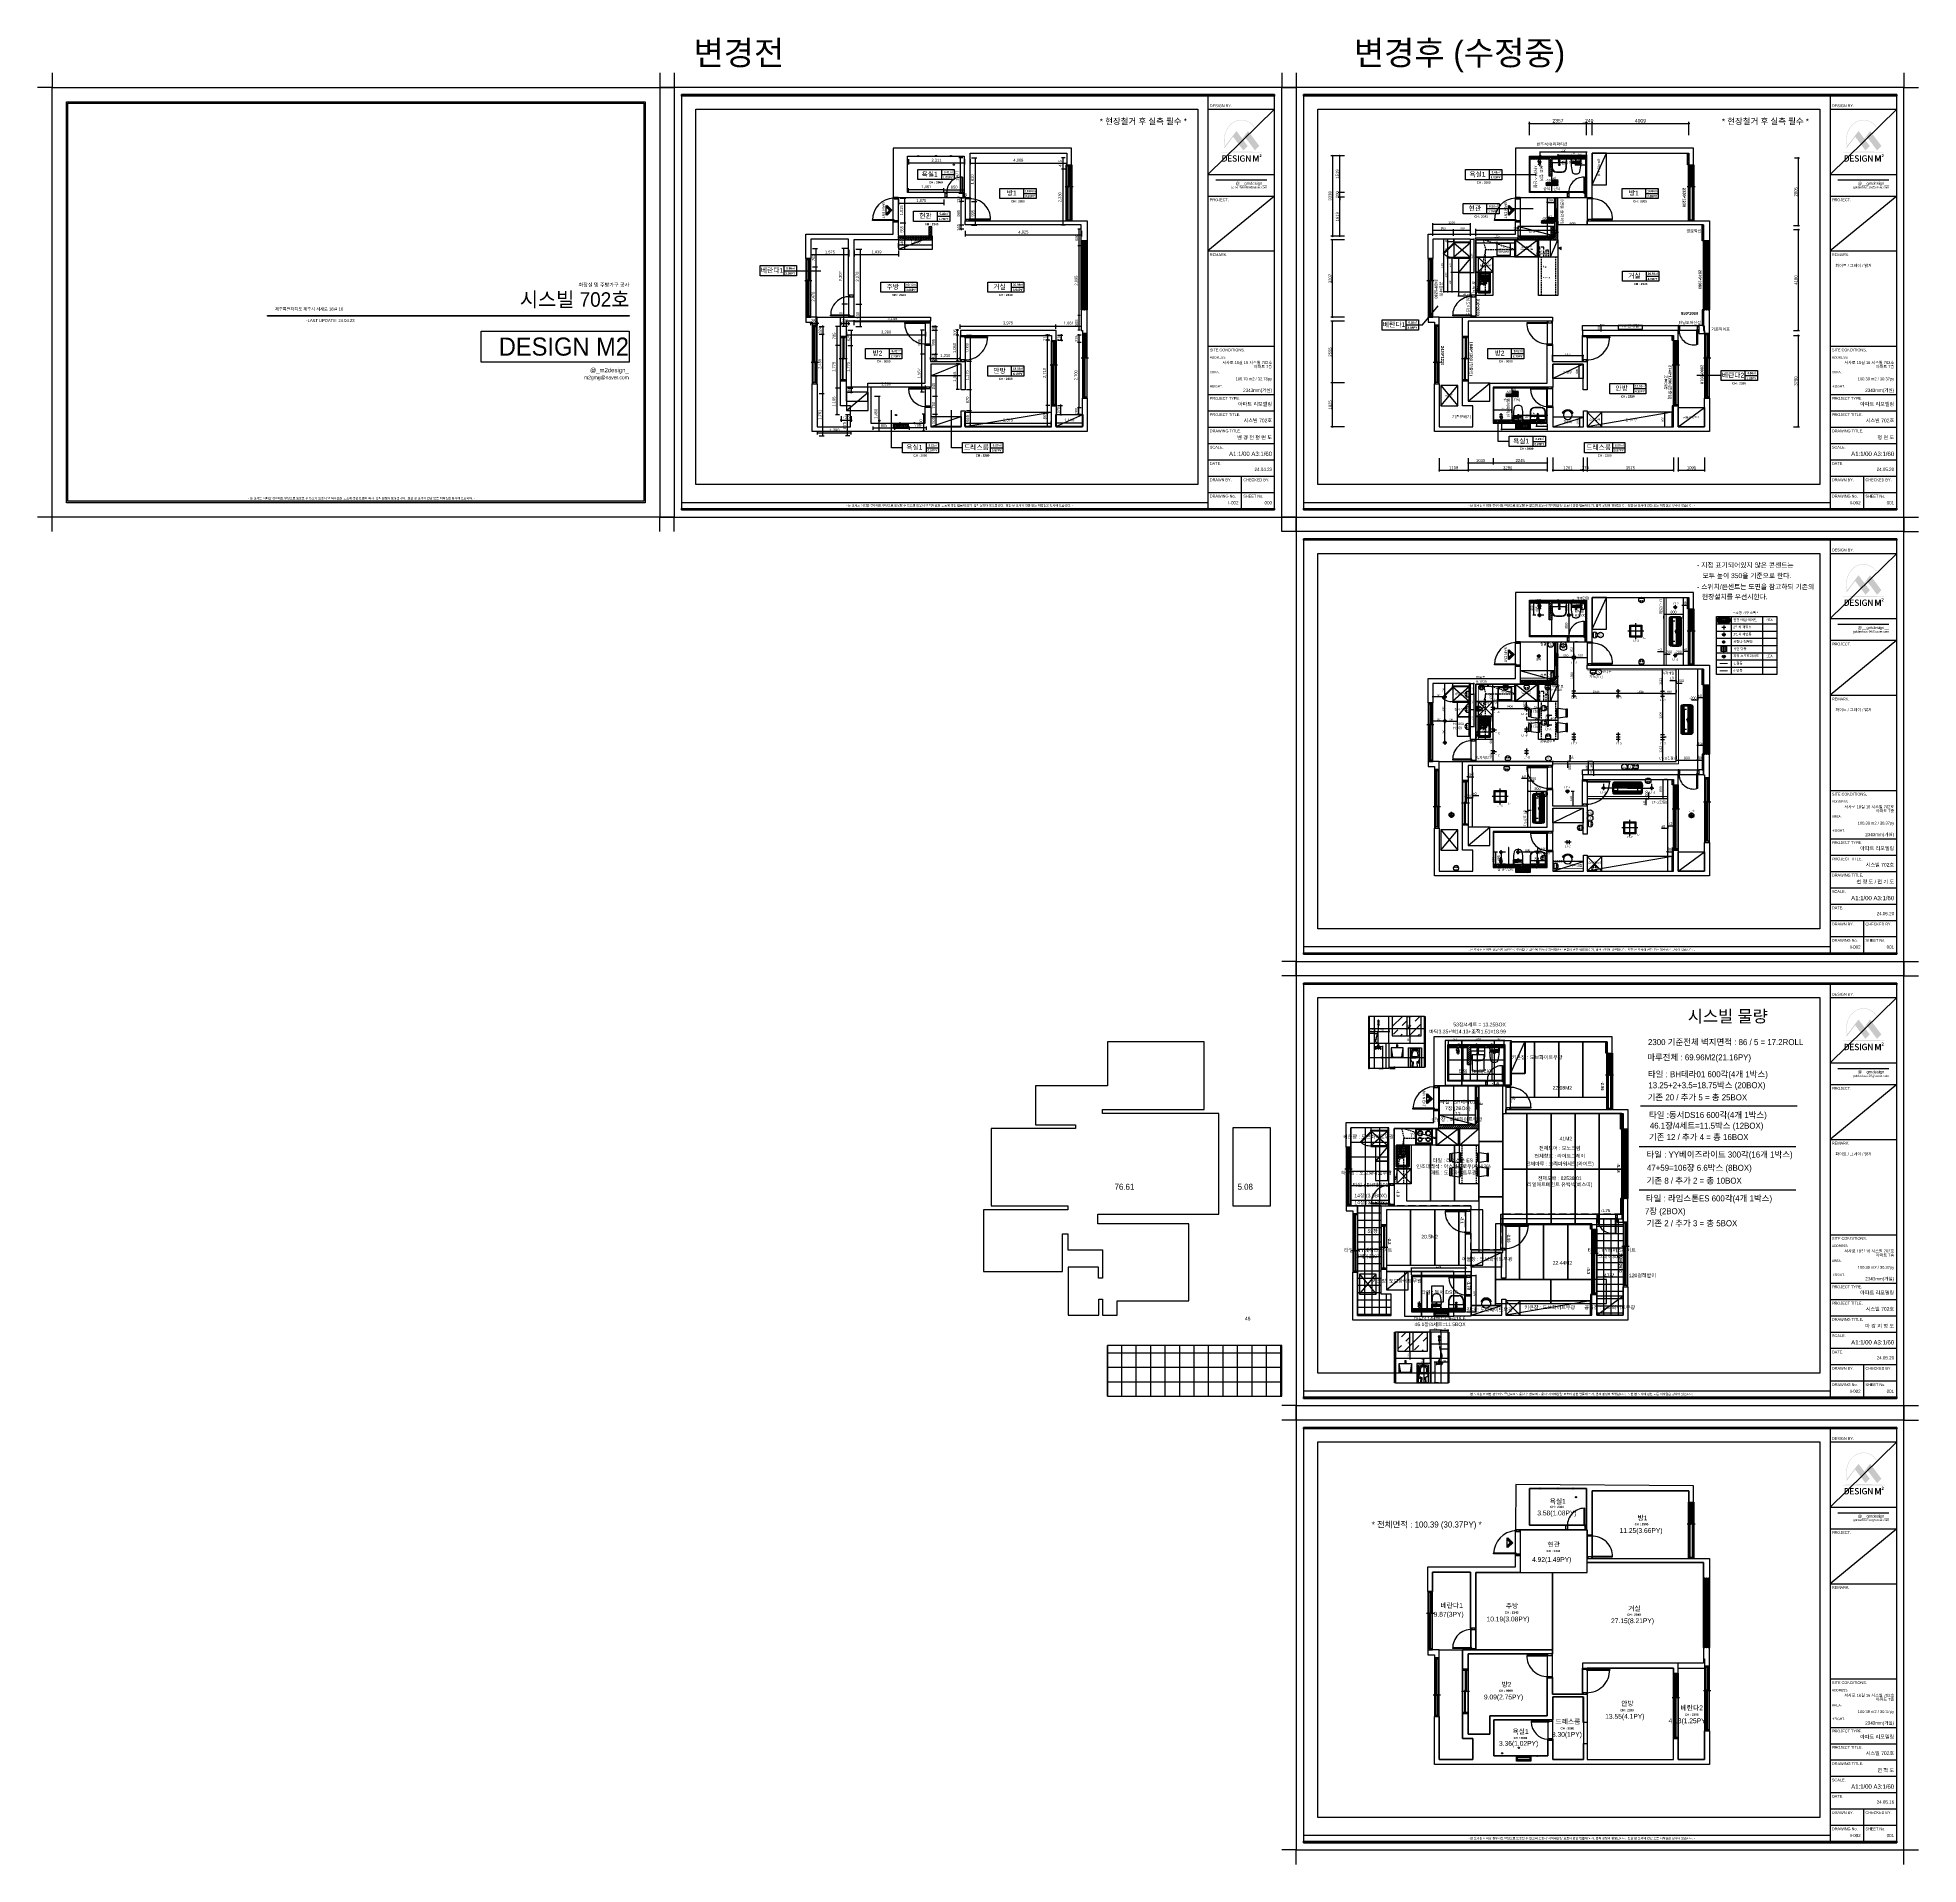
# Model space of a CAD drawing. Header units: millimetres. Extents: x 261942 to 379971, y 117646 to 213875.
# Drawn here: x 261942 to 339942, y 117646 to 193390 of the extents above; entities that cross this region are included whole.
import ezdxf
from ezdxf.enums import TextEntityAlignment as Align

# ---------------------------------------------------------------- set-up
doc = ezdxf.new("R2010")
doc.units = ezdxf.units.MM
doc.header["$LTSCALE"] = 100
doc.header["$PDMODE"] = 3
for name, pattern in [('DASHEDX2', [1.5, 1, -0.5]), ('HID', [2.3, 1.5, -0.8]), ('HIDDEN', [9.525, 6.35, -3.175])]:
    doc.linetypes.add(name, pattern=pattern)
doc.layers.get('DEFPOINTS').update_dxf_attribs({"color": 248})
for name, color, linetype in [('0-ELC TEXT', 7, 'Continuous'), ('0-LINE', 7, 'Continuous'), ('00몰딩', 81, 'Continuous'), ('02-WAL', 2, 'Continuous'), ('03-TEXT', 3, 'Continuous'), ('03-WAL NEW', 3, 'Continuous'), ('04-WIN', 4, 'Continuous'), ('04_FUR', 6, 'Continuous'), ('06-FUR', 6, 'Continuous'), ('06-LIGHT', 4, 'Continuous'), ('07-DIM', 5, 'Continuous'), ('07-DIM WAL', 5, 'Continuous'), ('08-HAT', 8, 'Continuous'), ('253', 253, 'Continuous'), ('3.기호.계단선', 30, 'Continuous'), ('9.보조선', 5, 'Continuous'), ('BATH', 4, 'Continuous'), ('CEIL-LIGHT', 7, 'Continuous'), ('CO-BATH', 6, 'Continuous'), ('CO-FURB-DN', 9, 'Continuous'), ('DWG', 7, 'Continuous'), ('F-SYM', 7, 'Continuous'), ('F-SYM @ 1', 7, 'Continuous'), ('FIN', 2, 'Continuous'), ('FORM(YOURNAME)-1', 1, 'Continuous'), ('FORM(YOURNAME)-1 @ 1', 1, 'Continuous'), ('FORM(YOURNAME)-11', 1, 'Continuous'), ('FORM(YOURNAME)-11 @ 1', 1, 'Continuous'), ('FU', 4, 'Continuous'), ('HAT', 5, 'Continuous'), ('HL', 6, 'HIDDEN'), ('I-ACCESSOR', 6, 'Continuous'), ('IN', 6, 'Continuous'), ('LAXA', 4, 'Continuous'), ('RC-LIGHT', 7, 'Continuous'), ('TOILET-1', 6, 'Continuous'), ('가구', 5, 'Continuous'), ('도면층4', 4, 'Continuous'), ('도면층5', 5, 'Continuous'), ('도면층8', 8, 'Continuous'), ('설비', 7, 'Continuous'), ('욕실설비', 3, 'Continuous')]:
    doc.layers.add(name, color=color, linetype=linetype)
doc.styles.add('DH-TEXT', font='')
doc.styles.add('HY 울릉도 L', font='')
doc.styles.add('HY울릉도L', font='Expo M.ttf')
doc.styles.get("Standard").update_dxf_attribs({"font": 'romans.shx'})
doc.styles.add('YOURNAME', font='HY울릉도M.TTF')
doc.styles.add('넥슨고딕', font='NEXONLv1GothicBold.ttf')
doc.styles.add('마감재', font='stylu.ttf')
doc.styles.add('코레일둥고', font='Korail_Round_Gothic_Medium.ttf')
doc.styles.get('DH-TEXT').set_extended_font_data('HY울릉도L')
doc.styles.get('HY 울릉도 L').set_extended_font_data('HY울릉도L')
doc.dimstyles.new('30', dxfattribs={"dimscale": 30, "dimtxt": 2, "dimasz": 1, "dimexe": 1, "dimexo": 1, "dimgap": 1, "dimtad": 1, "dimdec": 0, "dimrnd": 0.05, "dimdsep": 46, "dimlunit": 6, "dimtxsty": 'HY 울릉도 L', "dimblk": 'ARCHTICK', "dimcen": 2.5, "dimdle": 1, "dimclrd": 133, "dimclre": 133, "dimclrt": 30, "dimadec": 0, "dimazin": 0, "dimtfac": 1, "dimtdec": 0, "dimtix": 1, "dimtmove": 2, "dimatfit": 3, "dimldrblk": 'ARCHTICK', "dimfxl": 0, "dimlwd": -1, "dimlwe": -1, "dimarcsym": 0})
doc.dimstyles.new('50', dxfattribs={"dimscale": 50, "dimtxt": 2.5, "dimasz": 2.5, "dimexe": 1.25, "dimexo": 2, "dimtad": 1, "dimdec": 0, "dimtxsty": 'HY울릉도L', "dimblk": 'DOTSMALL', "dimcen": 2.5, "dimclrd": 1, "dimclre": 1, "dimclrt": 2, "dimadec": 0, "dimazin": 0, "dimtfac": 1, "dimtdec": 0, "dimtix": 1, "dimtmove": 0, "dimatfit": 3, "dimldrblk": 'DOTSMALL', "dimfxl": 0, "dimarcsym": 0})
doc.dimstyles.new('60', dxfattribs={"dimscale": 60, "dimtxt": 2.5, "dimasz": 2.5, "dimexe": 1.25, "dimexo": 2, "dimtad": 1, "dimdec": 0, "dimtxsty": 'HY울릉도L', "dimblk": 'DOTSMALL', "dimcen": 2.5, "dimclrd": 1, "dimclre": 1, "dimclrt": 2, "dimadec": 0, "dimazin": 0, "dimtfac": 1, "dimtdec": 0, "dimtix": 1, "dimtmove": 0, "dimatfit": 3, "dimldrblk": 'DOTSMALL', "dimfxl": 0, "dimarcsym": 0})
doc.dimstyles.new('YOURNAME-50', dxfattribs={"dimscale": 50, "dimtxt": 1.8, "dimasz": 0.9, "dimexe": 1, "dimexo": 3, "dimgap": 0.7, "dimtad": 1, "dimdec": 0, "dimzin": 0, "dimdsep": 46, "dimtxsty": 'YOURNAME', "dimblk": 'ARCHTICK', "dimcen": 0, "dimclrd": 1, "dimclre": 1, "dimclrt": 7, "dimadec": 0, "dimazin": 0, "dimtfac": 1, "dimtdec": 0, "dimtix": 1, "dimtmove": 2, "dimatfit": 3, "dimldrblk": 'ARCHTICK', "dimfxl": 0, "dimtolj": 1, "dimtzin": 0, "dimarcsym": 0})
doc.dimstyles.new('YOURNAME-60', dxfattribs={"dimscale": 60, "dimtxt": 1.8, "dimasz": 0.9, "dimexe": 1, "dimexo": 3, "dimgap": 0.7, "dimtad": 1, "dimdec": 0, "dimzin": 0, "dimdsep": 46, "dimtxsty": 'YOURNAME', "dimblk": 'ARCHTICK', "dimcen": 0, "dimclrd": 1, "dimclre": 1, "dimclrt": 7, "dimadec": 0, "dimazin": 0, "dimtfac": 1, "dimtdec": 0, "dimtix": 1, "dimtmove": 2, "dimatfit": 3, "dimldrblk": 'ARCHTICK', "dimfxl": 0, "dimtolj": 1, "dimtzin": 0, "dimarcsym": 0})
doc.dimstyles.new('사본 벽치수 Copy of DIM-60', dxfattribs={"dimscale": 60, "dimtxt": 2, "dimasz": 0.7, "dimexe": 1, "dimexo": 1, "dimgap": 0.7, "dimtad": 1, "dimdec": 0, "dimzin": 1, "dimdsep": 46, "dimlunit": 6, "dimtxsty": '마감재', "dimblk": 'ARCHTICK', "dimcen": -0.09, "dimclrd": 256, "dimclre": 256, "dimclrt": 3, "dimadec": 0, "dimazin": 0, "dimtfac": 1, "dimtdec": 0, "dimtix": 1, "dimtmove": 2, "dimatfit": 0, "dimldrblk": 'ARCHTICK', "dimfxl": 0, "dimtolj": 1, "dimtzin": 0, "dimarcsym": 0})
pattern_1 = [(45, (0, 0), (-35.355339, 35.355339), [])]

# ---------------------------------------------------------------- blocks, each defined once
blk = doc.blocks.new('FORM-COVER')
at = {"layer": 'FORM(YOURNAME)-1'}
h = blk.add_hatch(color=14, dxfattribs=at)
h.dxf.hatch_style = 1
h.paths.add_polyline_path([(221205, 58323), (221205, 58423), (271205, 58423), (271205, 58323)])
at = {"layer": 'FORM(YOURNAME)-11'}
h = blk.add_hatch(color=14, dxfattribs=at)
h.dxf.hatch_style = 1
h.paths.add_polyline_path([(273205, 87762), (273205, 32762), (193605, 32762), (193605, 87762)], flags=16)
h.paths.add_polyline_path([(193405, 87962), (273405, 87962), (273405, 32562), (193405, 32562)])
at = {"layer": 'DEFPOINTS', "color": 1}
for points in [[(191405, 91962), (191405, 89962), (189405, 89962)], [(275405, 91962), (275405, 89962), (277405, 89962)], [(191405, 28562), (191405, 30562), (189405, 30562)], [(275405, 28562), (275405, 30562), (277405, 30562)]]:
    blk.add_lwpolyline(points, dxfattribs=at)
at = {"layer": 'DEFPOINTS'}
blk.add_lwpolyline([(271205, 51997), (250728, 51997), (250728, 56281), (271205, 56281)], close=True, dxfattribs=at)
at = {"layer": 'FORM(YOURNAME)-1', "color": 250}
blk.add_lwpolyline([(191405, 89962), (275405, 89962), (275405, 30562), (191405, 30562)], close=True, dxfattribs=at)
at = {"layer": 'FORM(YOURNAME)-1', "color": 14}
for points in [[(193405, 87962), (273405, 87962), (273405, 32562), (193405, 32562)], [(273205, 87762), (273205, 32762), (193605, 32762), (193605, 87762)], [(221205, 58323), (221205, 58423), (271205, 58423), (271205, 58323)]]:
    blk.add_lwpolyline(points, close=True, dxfattribs=at)
at = {"layer": 'FORM(YOURNAME)-1', "color": 14, "style": 'YOURNAME'}
blk.add_text('화장실 및 주방가구 공사', height=500, dxfattribs=at).set_placement((271205, 62423), align=Align.RIGHT)
blk.add_text('DESIGN M2', height=2500, dxfattribs=at).set_placement((262154, 54139), align=Align.MIDDLE_CENTER)
at = {"layer": 'FORM(YOURNAME)-1', "color": 12, "style": 'YOURNAME', "width": 0.995}
blk.add_text('m2gmg@naver.com', height=500, dxfattribs=at).set_placement((271138, 49620), align=Align.RIGHT)
at = {"layer": 'FORM(YOURNAME)-1', "color": 12, "style": 'YOURNAME'}
blk.add_text('@_m2design_', height=600, dxfattribs=at).set_placement((271138, 50592), align=Align.RIGHT)
at = {"layer": 'FORM(YOURNAME)-1', "color": 10, "style": 'YOURNAME'}
blk.add_text("- 본 도서는 어떠한 경우에도 무단으로 도용할 수 없으며 도용시 '지적재산권' 보호에 관한 법률에 의거, 법적 분쟁이 발생합니다.  또한 본 도서에 관한 모든 저작권은 당사에 있습니다. -", height=300, dxfattribs=at).set_placement((234190, 33169), align=Align.MIDDLE_CENTER)
at = {"layer": 'FORM(YOURNAME)-1', "color": 3, "style": 'YOURNAME'}
blk.add_attdef('1', text='', height=3000, dxfattribs=at).set_placement((271205, 60349), align=Align.MIDDLE_RIGHT)
blk = doc.blocks.new('*U581')
at = {"layer": 'FORM(YOURNAME)-1'}
ref = blk.add_blockref('FORM-COVER', (205120, 164338), dxfattribs=dict(at, xscale=0.3, yscale=0.3, zscale=0.3))
ref.add_attrib('1', '시스빌 702호', dxfattribs={"layer": 'FORM(YOURNAME)-11 @ 1', "color": 3, "height": 600, "style": 'YOURNAME'}).set_placement((286482, 182532), align=Align.MIDDLE_RIGHT)
blk = doc.blocks.new('FORM-PLAN')
at = {"layer": 'DWG'}
h = blk.add_hatch(color=8, dxfattribs=at)
h.dxf.hatch_style = 2
edge = h.paths.add_edge_path()
edge.add_spline(control_points=[(3579, 47796), (3579, 47796), (3636, 47751), (3636, 47751), (3640, 47748), (3645, 47747), (3650, 47748), (3655, 47748), (3659, 47751), (3662, 47755), (3662, 47755), (4814, 49289), (4814, 49289), (4814, 49289), (6222, 47428), (6222, 47428), (6226, 47424), (6231, 47421), (6236, 47421), (6237, 47421), (6237, 47421), (6238, 47421), (6243, 47421), (6247, 47423), (6251, 47426), (6251, 47426), (6827, 48004), (6827, 48004), (6833, 48011), (6834, 48021), (6828, 48029), (6828, 48029), (6151, 48928), (6151, 48928), (6151, 48928), (6422, 49289), (6422, 49289), (6422, 49289), (7830, 47428), (7830, 47428), (7834, 47424), (7839, 47421), (7844, 47421), (7845, 47421), (7845, 47421), (7845, 47421), (7850, 47421), (7855, 47423), (7859, 47426), (7859, 47426), (8434, 48004), (8434, 48004), (8441, 48011), (8442, 48021), (8436, 48029), (8436, 48029), (6900, 50067), (6900, 50067), (6896, 50072), (6891, 50075), (6885, 50075), (6885, 50075), (6885, 50075), (6885, 50075), (6879, 50075), (6873, 50072), (6870, 50067), (6870, 50067), (6082, 49019), (6082, 49019), (6082, 49019), (5292, 50067), (5292, 50067), (5288, 50072), (5283, 50075), (5277, 50075), (5277, 50075), (5277, 50075), (5277, 50075), (5271, 50075), (5265, 50072), (5262, 50067), (5262, 50067), (3739, 48040), (3739, 48040), (3668, 48304), (3631, 48579), (3631, 48859), (3631, 50358), (4671, 51577), (5948, 51577), (6639, 51577), (7288, 51219), (7730, 50595), (7733, 50591), (7739, 50590), (7744, 50593), (7744, 50593), (7775, 50614), (7775, 50614), (7777, 50615), (7778, 50617), (7779, 50620), (7779, 50622), (7779, 50624), (7777, 50626), (7324, 51265), (6658, 51632), (5948, 51632), (4639, 51632), (3575, 50388), (3575, 48859), (3575, 48559), (3616, 48264), (3696, 47982), (3696, 47982), (3576, 47822), (3576, 47822), (3570, 47814), (3571, 47802), (3579, 47796)], knot_values=[0, 0, 0, 0, 1, 1, 1, 2, 2, 2, 3, 3, 3, 4, 4, 4, 5, 5, 5, 6, 6, 6, 7, 7, 7, 8, 8, 8, 9, 9, 9, 10, 10, 10, 11, 11, 11, 12, 12, 12, 13, 13, 13, 14, 14, 14, 15, 15, 15, 16, 16, 16, 17, 17, 17, 18, 18, 18, 19, 19, 19, 20, 20, 20, 21, 21, 21, 22, 22, 22, 23, 23, 23, 24, 24, 24, 25, 25, 25, 26, 26, 26, 27, 27, 27, 28, 28, 28, 29, 29, 29, 30, 30, 30, 31, 31, 31, 32, 32, 32, 33, 33, 33, 34, 34, 34, 35, 35, 35, 36, 36, 36, 37, 37, 37, 38, 38, 38, 39, 39, 39, 40, 40, 40, 40], degree=3, periodic=0)
h = blk.add_hatch(color=8, dxfattribs=at)
h.dxf.hatch_style = 2
edge = h.paths.add_edge_path()
edge.add_spline(control_points=[(6006, 47229), (4542, 47229), (3109, 47156), (3109, 47156), (3109, 47156), (3109, 47118), (3109, 47118), (3109, 47118), (8903, 47118), (8903, 47118), (8903, 47118), (8903, 47156), (8903, 47156), (8903, 47156), (7470, 47229), (6006, 47229)], knot_values=[0, 0, 0, 0, 1, 1, 1, 2, 2, 2, 3, 3, 3, 4, 4, 4, 5, 5, 5, 5], degree=3, periodic=0)
h = blk.add_hatch(color=8, dxfattribs=at)
h.dxf.hatch_style = 2
edge = h.paths.add_edge_path()
edge.add_spline(control_points=[(8472, 46524), (8587, 46635), (8662, 46710), (8662, 46774), (8662, 46818), (8638, 46845), (8596, 46845), (8564, 46845), (8538, 46823), (8515, 46798), (8515, 46798), (8468, 46846), (8468, 46846), (8508, 46890), (8547, 46914), (8607, 46914), (8691, 46914), (8746, 46861), (8746, 46779), (8746, 46704), (8677, 46626), (8598, 46543), (8620, 46545), (8650, 46548), (8670, 46548), (8670, 46548), (8767, 46548), (8767, 46548), (8767, 46548), (8767, 46473), (8767, 46473), (8767, 46473), (8472, 46473), (8472, 46473), (8472, 46473), (8472, 46524), (8472, 46524)], knot_values=[0, 0, 0, 0, 1, 1, 1, 2, 2, 2, 3, 3, 3, 4, 4, 4, 5, 5, 5, 6, 6, 6, 7, 7, 7, 8, 8, 8, 9, 9, 9, 10, 10, 10, 11, 11, 11, 12, 12, 12, 12], degree=3, periodic=0)
h = blk.add_hatch(color=8, dxfattribs=at)
h.dxf.hatch_style = 2
edge = h.paths.add_edge_path()
edge.add_spline(control_points=[(3345, 46728), (3345, 46728), (3571, 46728), (3571, 46728), (3838, 46728), (3990, 46578), (3990, 46291), (3990, 46006), (3838, 45848), (3578, 45848), (3578, 45848), (3345, 45848), (3345, 45848), (3345, 45848), (3345, 46728), (3345, 46728)], knot_values=[0, 0, 0, 0, 1, 1, 1, 2, 2, 2, 3, 3, 3, 4, 4, 4, 5, 5, 5, 5], degree=3, periodic=0)
edge = h.paths.add_edge_path()
edge.add_spline(control_points=[(3561, 45962), (3748, 45962), (3849, 46073), (3849, 46291), (3849, 46511), (3748, 46615), (3561, 46615), (3561, 46615), (3482, 46615), (3482, 46615), (3482, 46615), (3482, 45962), (3482, 45962), (3482, 45962), (3561, 45962), (3561, 45962)], knot_values=[0, 0, 0, 0, 1, 1, 1, 2, 2, 2, 3, 3, 3, 4, 4, 4, 5, 5, 5, 5], degree=3, periodic=0)
h = blk.add_hatch(color=8, dxfattribs=at)
h.dxf.hatch_style = 2
h.paths.add_polyline_path([(4107, 46728), (4621, 46728), (4621, 46611), (4244, 46611), (4244, 46366), (4564, 46366), (4564, 46249), (4244, 46249), (4244, 45965), (4634, 45965), (4634, 45848), (4107, 45848)])
h = blk.add_hatch(color=8, dxfattribs=at)
h.dxf.hatch_style = 2
edge = h.paths.add_edge_path()
edge.add_spline(control_points=[(4733, 45962), (4733, 45962), (4814, 46057), (4814, 46057), (4876, 45994), (4961, 45953), (5045, 45953), (5151, 45953), (5210, 46003), (5210, 46077), (5210, 46157), (5151, 46182), (5070, 46218), (5070, 46218), (4950, 46271), (4950, 46271), (4866, 46307), (4772, 46374), (4772, 46501), (4772, 46640), (4893, 46744), (5058, 46744), (5160, 46744), (5256, 46701), (5322, 46633), (5322, 46633), (5250, 46544), (5250, 46544), (5196, 46593), (5135, 46623), (5058, 46623), (4970, 46623), (4912, 46580), (4912, 46511), (4912, 46434), (4982, 46406), (5053, 46377), (5053, 46377), (5172, 46326), (5172, 46326), (5275, 46282), (5349, 46217), (5349, 46088), (5349, 45947), (5233, 45833), (5043, 45833), (4924, 45833), (4813, 45880), (4733, 45962)], knot_values=[0, 0, 0, 0, 1, 1, 1, 2, 2, 2, 3, 3, 3, 4, 4, 4, 5, 5, 5, 6, 6, 6, 7, 7, 7, 8, 8, 8, 9, 9, 9, 10, 10, 10, 11, 11, 11, 12, 12, 12, 13, 13, 13, 14, 14, 14, 15, 15, 15, 16, 16, 16, 16], degree=3, periodic=0)
h = blk.add_hatch(color=8, dxfattribs=at)
h.dxf.hatch_style = 2
h.paths.add_polyline_path([(5485, 46728), (5622, 46728), (5622, 45848), (5485, 45848)])
h = blk.add_hatch(color=8, dxfattribs=at)
h.dxf.hatch_style = 2
edge = h.paths.add_edge_path()
edge.add_spline(control_points=[(5757, 46285), (5757, 46572), (5932, 46744), (6163, 46744), (6286, 46744), (6368, 46689), (6422, 46633), (6422, 46633), (6348, 46544), (6348, 46544), (6304, 46588), (6251, 46623), (6167, 46623), (6005, 46623), (5898, 46497), (5898, 46290), (5898, 46081), (5994, 45953), (6173, 45953), (6226, 45953), (6280, 45969), (6310, 45996), (6310, 45996), (6310, 46203), (6310, 46203), (6310, 46203), (6138, 46203), (6138, 46203), (6138, 46203), (6138, 46316), (6138, 46316), (6138, 46316), (6435, 46316), (6435, 46316), (6435, 46316), (6435, 45935), (6435, 45935), (6377, 45877), (6278, 45833), (6159, 45833), (5927, 45833), (5757, 45997), (5757, 46285)], knot_values=[0, 0, 0, 0, 1, 1, 1, 2, 2, 2, 3, 3, 3, 4, 4, 4, 5, 5, 5, 6, 6, 6, 7, 7, 7, 8, 8, 8, 9, 9, 9, 10, 10, 10, 11, 11, 11, 12, 12, 12, 13, 13, 13, 14, 14, 14, 14], degree=3, periodic=0)
h = blk.add_hatch(color=8, dxfattribs=at)
h.dxf.hatch_style = 2
edge = h.paths.add_edge_path()
edge.add_spline(control_points=[(6600, 46728), (6600, 46728), (6741, 46728), (6741, 46728), (6741, 46728), (7029, 46211), (7029, 46211), (7029, 46211), (7120, 46025), (7120, 46025), (7120, 46025), (7126, 46025), (7126, 46025), (7119, 46116), (7108, 46222), (7108, 46317), (7108, 46317), (7108, 46728), (7108, 46728), (7108, 46728), (7238, 46728), (7238, 46728), (7238, 46728), (7238, 45848), (7238, 45848), (7238, 45848), (7098, 45848), (7098, 45848), (7098, 45848), (6809, 46366), (6809, 46366), (6809, 46366), (6718, 46550), (6718, 46550), (6718, 46550), (6712, 46550), (6712, 46550), (6719, 46460), (6730, 46358), (6730, 46262), (6730, 46262), (6730, 45848), (6730, 45848), (6730, 45848), (6600, 45848), (6600, 45848), (6600, 45848), (6600, 46728), (6600, 46728)], knot_values=[0, 0, 0, 0, 1, 1, 1, 2, 2, 2, 3, 3, 3, 4, 4, 4, 5, 5, 5, 6, 6, 6, 7, 7, 7, 8, 8, 8, 9, 9, 9, 10, 10, 10, 11, 11, 11, 12, 12, 12, 13, 13, 13, 14, 14, 14, 15, 15, 15, 16, 16, 16, 16], degree=3, periodic=0)
h = blk.add_hatch(color=8, dxfattribs=at)
h.dxf.hatch_style = 2
edge = h.paths.add_edge_path()
edge.add_spline(control_points=[(7574, 46717), (7574, 46717), (7768, 46717), (7768, 46717), (7768, 46717), (7917, 46303), (7917, 46303), (7936, 46248), (7952, 46190), (7970, 46134), (7970, 46134), (7976, 46134), (7976, 46134), (7995, 46190), (8010, 46248), (8029, 46303), (8029, 46303), (8174, 46717), (8174, 46717), (8174, 46717), (8368, 46717), (8368, 46717), (8368, 46717), (8368, 45833), (8368, 45833), (8368, 45833), (8209, 45833), (8209, 45833), (8209, 45833), (8209, 46202), (8209, 46202), (8209, 46285), (8222, 46408), (8231, 46492), (8231, 46492), (8225, 46492), (8225, 46492), (8225, 46492), (8154, 46284), (8154, 46284), (8154, 46284), (8019, 45913), (8019, 45913), (8019, 45913), (7919, 45913), (7919, 45913), (7919, 45913), (7783, 46284), (7783, 46284), (7783, 46284), (7713, 46492), (7713, 46492), (7713, 46492), (7709, 46492), (7709, 46492), (7717, 46408), (7731, 46285), (7731, 46202), (7731, 46202), (7731, 45833), (7731, 45833), (7731, 45833), (7574, 45833), (7574, 45833), (7574, 45833), (7574, 46717), (7574, 46717)], knot_values=[0, 0, 0, 0, 1, 1, 1, 2, 2, 2, 3, 3, 3, 4, 4, 4, 5, 5, 5, 6, 6, 6, 7, 7, 7, 8, 8, 8, 9, 9, 9, 10, 10, 10, 11, 11, 11, 12, 12, 12, 13, 13, 13, 14, 14, 14, 15, 15, 15, 16, 16, 16, 17, 17, 17, 18, 18, 18, 19, 19, 19, 20, 20, 20, 21, 21, 21, 22, 22, 22, 22], degree=3, periodic=0)
at = {"layer": 'FORM(YOURNAME)-11'}
h = blk.add_hatch(color=256, dxfattribs=at)
h.dxf.hatch_style = 1
h.paths.add_polyline_path([(-71444, 55115), (10556, 55115), (10556, 54915), (-71444, 54915)])
h.paths.add_polyline_path([(-71444, -2085), (10556, -2085), (10556, -2285), (-71444, -2285)])
at = {"layer": 'DEFPOINTS', "color": 158}
for p, q in [((1346, 54915), (1346, -2085)), ((10556, 53115), (1346, 44093)), ((1346, 53115), (10556, 53115)), ((1346, 44093), (10556, 44093)), ((10556, 41093), (1346, 33504)), ((1346, -1285), (-71444, -1285))]:
    blk.add_line(p, q, dxfattribs=at)
at = {"layer": 'DEFPOINTS', "color": 1}
for points in [[(-72444, 58115), (-72444, 56115), (-74444, 56115)], [(11556, 58115), (11556, 56115), (13556, 56115)], [(-72444, -5285), (-72444, -3285), (-74444, -3285)], [(11556, -5285), (11556, -3285), (13556, -3285)]]:
    blk.add_lwpolyline(points, dxfattribs=at)
at = {"layer": 'DEFPOINTS', "color": 158}
for points in [[(-71444, -2285), (10556, -2285), (10556, 55115), (-71444, 55115)], [(-69444, 53115), (-64, 53115), (-64, 1215), (-69444, 1215)]]:
    blk.add_lwpolyline(points, close=True, dxfattribs=at)
at = {"layer": 'FORM(YOURNAME)-11', "color": 251}
blk.add_line((2415, 43323), (9487, 43323), dxfattribs=at)
at = {"layer": 'FORM(YOURNAME)-11', "color": 14}
for p, q in [((1346, 41093), (10556, 41093)), ((1346, 33504), (10556, 33504)), ((1346, 20344), (10556, 20344)), ((1346, 13651), (10556, 13651)), ((1346, 11398), (10556, 11398)), ((1346, 9146), (10556, 9146)), ((1346, 6893), (10556, 6893)), ((1346, 4641), (10556, 4641)), ((1346, 2388), (10556, 2388)), ((1346, 136), (10556, 136)), ((5951, 2388), (5951, -2085))]:
    blk.add_line(p, q, dxfattribs=at)
at = {"layer": 'FORM(YOURNAME)-11', "color": 250}
blk.add_lwpolyline([(-72444, -3285), (11556, -3285), (11556, 56115), (-72444, 56115)], close=True, dxfattribs=at)
at = {"layer": 'FORM(YOURNAME)-11'}
for points in [[(-71444, 55115), (10556, 55115), (10556, 54915), (-71444, 54915)], [(-71444, -2085), (10556, -2085), (10556, -2285), (-71444, -2285)]]:
    blk.add_lwpolyline(points, close=True, dxfattribs=at)
at = {"layer": 'FORM(YOURNAME)-11', "color": 14, "style": 'YOURNAME'}
for s, height, p in [('DESIGN BY.', 386.1, (1603, 53577)), ('PROJECT.', 386.1, (1603, 40579)), ('REMARK.', 386.1, (1603, 32989)), ('SITE CONDITIONS.', 386.14, (1603, 19829)), ('PROJECT TYPE.', 386.14, (1603, 13136)), ('PROJECT TITLE.', 386.14, (1603, 10883)), ('DRAWING TITLE.', 386.14, (1603, 8631)), ('SCALE.', 386.1, (1603, 6378)), ('DATE.', 386.1, (1603, 4126)), ('DRAWN BY.', 386.1, (1603, 1873)), ('CHECKED BY.', 386.14, (6240, 1873)), ('DRAWING No.', 386.14, (1603, -379)), ('SHEET No.', 386.1, (6240, -379))]:
    blk.add_text(s, height=height, dxfattribs=at).set_placement(p, align=Align.MIDDLE_LEFT)
for s, height, width, p in [('goldenhand99@naver.com', 300, 0.995, (9487, 42154)), ('@__gmdesign__', 400, 1.03, (9487, 42649))]:
    blk.add_text(s, height=height, dxfattribs=dict(at, width=width)).set_placement(p, align=Align.RIGHT)
at = {"layer": 'FORM(YOURNAME)-11', "color": 251, "style": 'YOURNAME'}
for s, p in [('ADDRESS.', (1603, 18799)), ('AREA.', (1603, 16740)), ('HEIGHT.', (1603, 14809))]:
    blk.add_text(s, height=321.8, dxfattribs=at).set_placement(p, align=Align.MIDDLE_LEFT)
at = {"layer": 'FORM(YOURNAME)-11', "color": 1, "style": 'YOURNAME'}
blk.add_text("- 본 도서는 어떠한 경우에도 무단으로 도용할 수 없으며 도용시 '지적재산권' 보호에 관한 법률에 의거, 법적 분쟁이 발생합니다.  또한 본 도서에 관한 모든 저작권은 당사에 있습니다. -", height=300, dxfattribs=at).set_placement((-32990, -1685), align=Align.MIDDLE_CENTER)
at = {"layer": 'FORM(YOURNAME)-11', "color": 3, "style": 'YOURNAME'}
for tag, height, p in [('1', 450, (9905, 18188)), ('3', 450, (9905, 16257)), ('2', 450, (9905, 17544)), ('4', 450, (9905, 14326)), ('5', 515, (9905, 12009)), ('6', 515, (9905, 9757)), ('8', 515, (9905, 5252)), ('7', 515, (9905, 7504)), ('9', 515, (9905, 2999)), ('10', 515, (5655, 811)), ('11', 515, (9905, 747)), ('12', 515, (5655, -1441)), ('13', 515, (9905, -1441))]:
    blk.add_attdef(tag, text='', height=height, dxfattribs=at).set_placement(p, align=Align.MIDDLE_RIGHT)
blk = doc.blocks.new('*U582')
at = {"layer": '07-DIM WAL'}
ref = blk.add_blockref('FORM-PLAN', (310075, 174492), dxfattribs=dict(at, xscale=0.3, yscale=0.3, zscale=0.3))
ref.add_attrib('4', '2343mm(거실)', dxfattribs={"layer": 'FORM(YOURNAME)-11 @ 1', "color": 3, "height": 135, "style": 'YOURNAME'}).set_placement((313136, 178767), align=Align.MIDDLE_RIGHT)
ref.add_attrib('3', '106.70 m2 / 32.78py', dxfattribs={"layer": 'FORM(YOURNAME)-11 @ 1', "color": 3, "height": 120, "style": 'YOURNAME'}).set_placement((313136, 179240), align=Align.MIDDLE_RIGHT)
ref.add_attrib('2', '아파트 7층', dxfattribs={"layer": 'FORM(YOURNAME)-11 @ 1', "color": 3, "height": 120, "style": 'YOURNAME'}).set_placement((313136, 179750), align=Align.MIDDLE_RIGHT)
ref.add_attrib('1', '서사로 18길 16 시스빌 702호', dxfattribs={"layer": 'FORM(YOURNAME)-11 @ 1', "color": 3, "height": 120, "style": 'YOURNAME'}).set_placement((313136, 179917), align=Align.MIDDLE_RIGHT)
ref.add_attrib('5', '아파트 리모델링', dxfattribs={"layer": 'FORM(YOURNAME)-11 @ 1', "color": 3, "height": 150, "style": 'YOURNAME'}).set_placement((313136, 178196), align=Align.MIDDLE_RIGHT)
ref.add_attrib('6', '시스빌 702호', dxfattribs={"layer": 'FORM(YOURNAME)-11 @ 1', "color": 3, "height": 150, "style": 'YOURNAME'}).set_placement((313136, 177515), align=Align.MIDDLE_RIGHT)
ref.add_attrib('7', '변 경 전 평 면 도', dxfattribs={"layer": 'FORM(YOURNAME)-11 @ 1', "color": 3, "height": 150, "style": 'YOURNAME'}).set_placement((313136, 176810), align=Align.MIDDLE_RIGHT)
ref.add_attrib('8', 'A1:1/00 A3:1/60', dxfattribs={"layer": 'FORM(YOURNAME)-11 @ 1', "color": 3, "height": 180, "style": 'YOURNAME'}).set_placement((313136, 176133), align=Align.MIDDLE_RIGHT)
ref.add_attrib('9', '24.04.23', dxfattribs={"layer": 'FORM(YOURNAME)-11 @ 1', "color": 3, "height": 135, "style": 'YOURNAME'}).set_placement((313136, 175490), align=Align.MIDDLE_RIGHT)
ref.add_attrib('13', '000', dxfattribs={"layer": 'FORM(YOURNAME)-11 @ 1', "color": 3, "height": 135, "style": 'YOURNAME'}).set_placement((313136, 174103), align=Align.MIDDLE_RIGHT)
ref.add_attrib('12', 'I-002', dxfattribs={"layer": 'FORM(YOURNAME)-11 @ 1', "color": 3, "height": 135, "style": 'YOURNAME'}).set_placement((311745, 174103), align=Align.MIDDLE_RIGHT)
blk = doc.blocks.new('*U583')
at = {"layer": 'F-SYM'}
ref = blk.add_blockref('FORM-PLAN', (335875, 174492), dxfattribs=dict(at, xscale=0.3, yscale=0.3, zscale=0.3))
ref.add_attrib('4', '2343mm(거실)', dxfattribs={"layer": 'FORM(YOURNAME)-11 @ 1', "color": 3, "height": 135, "style": 'YOURNAME'}).set_placement((338936, 178767), align=Align.MIDDLE_RIGHT)
ref.add_attrib('3', '100.39 m2 / 30.37py', dxfattribs={"layer": 'FORM(YOURNAME)-11 @ 1', "color": 3, "height": 120, "style": 'YOURNAME'}).set_placement((338936, 179240), align=Align.MIDDLE_RIGHT)
ref.add_attrib('2', '아파트 7층', dxfattribs={"layer": 'FORM(YOURNAME)-11 @ 1', "color": 3, "height": 120, "style": 'YOURNAME'}).set_placement((338936, 179750), align=Align.MIDDLE_RIGHT)
ref.add_attrib('1', '서사로 18길 16 시스빌 702호', dxfattribs={"layer": 'FORM(YOURNAME)-11 @ 1', "color": 3, "height": 120, "style": 'YOURNAME'}).set_placement((338936, 179917), align=Align.MIDDLE_RIGHT)
ref.add_attrib('5', '아파트 리모델링', dxfattribs={"layer": 'FORM(YOURNAME)-11 @ 1', "color": 3, "height": 150, "style": 'YOURNAME'}).set_placement((338936, 178196), align=Align.MIDDLE_RIGHT)
ref.add_attrib('6', '시스빌 702호', dxfattribs={"layer": 'FORM(YOURNAME)-11 @ 1', "color": 3, "height": 150, "style": 'YOURNAME'}).set_placement((338936, 177515), align=Align.MIDDLE_RIGHT)
ref.add_attrib('7', '평 면 도', dxfattribs={"layer": 'FORM(YOURNAME)-11 @ 1', "color": 3, "height": 150, "style": 'YOURNAME'}).set_placement((338936, 176810), align=Align.MIDDLE_RIGHT)
ref.add_attrib('8', 'A1:1/00 A3:1/60', dxfattribs={"layer": 'FORM(YOURNAME)-11 @ 1', "color": 3, "height": 180, "style": 'YOURNAME'}).set_placement((338936, 176133), align=Align.MIDDLE_RIGHT)
ref.add_attrib('9', '24.05.20', dxfattribs={"layer": 'FORM(YOURNAME)-11 @ 1', "color": 3, "height": 135, "style": 'YOURNAME'}).set_placement((338936, 175490), align=Align.MIDDLE_RIGHT)
ref.add_attrib('13', '001', dxfattribs={"layer": 'FORM(YOURNAME)-11 @ 1', "color": 3, "height": 135, "style": 'YOURNAME'}).set_placement((338936, 174103), align=Align.MIDDLE_RIGHT)
ref.add_attrib('12', 'I-002', dxfattribs={"layer": 'FORM(YOURNAME)-11 @ 1', "color": 3, "height": 135, "style": 'YOURNAME'}).set_placement((337545, 174103), align=Align.MIDDLE_RIGHT)
blk = doc.blocks.new('F-SYM-ENT NAME')
at = {"layer": 'F-SYM'}
h = blk.add_hatch(color=1, dxfattribs=at)
h.dxf.hatch_style = 1
h.paths.add_polyline_path([(-181267, -29725), (-181467, -29925), (-181367, -29925), (-181267, -29825), (-181167, -29925), (-181067, -29925)])
at = {"layer": 'F-SYM', "color": 1}
for points in [[(-181267, -29725), (-181467, -29925), (-181367, -29925), (-181267, -29825), (-181167, -29925), (-181067, -29925)], [(-181267, -29775), (-181467, -29975), (-181067, -29975)]]:
    blk.add_lwpolyline(points, close=True, dxfattribs=at)
at = {"layer": 'F-SYM', "color": 1, "style": 'YOURNAME'}
blk.add_attdef('ENT', text='', height=100, dxfattribs=at).set_placement((-181267, -30025), align=Align.TOP_CENTER)
blk = doc.blocks.new('*U591')
at = {"layer": 'F-SYM'}
ref = blk.add_blockref('F-SYM-ENT NAME', (205708, -117009), dxfattribs=dict(at, rotation=270))
ref.add_attrib('ENT', 'MAIN ENT', dxfattribs={"layer": 'F-SYM @ 1', "color": 1, "height": 100, "rotation": 270, "style": 'YOURNAME'}).set_placement((175684, 64258), align=Align.TOP_CENTER)
blk = doc.blocks.new('FLOORPLAN')
at = {"layer": '03-WAL NEW'}
h = blk.add_hatch(dxfattribs=at)
h.set_pattern_fill('_USER', color=256, scale=50, angle=45, pattern_type=0)
h.set_pattern_definition(pattern_1)
h.paths.add_polyline_path([(176054, 55430), (176654, 55430), (176654, 55218), (176054, 55218)])
at = {"layer": '08-HAT'}
h = blk.add_hatch(dxfattribs=at)
h.set_pattern_fill('DOTS', color=256, scale=20)
h.paths.add_polyline_path([(176240, 63032), (177638, 63032), (177638, 63572), (177506, 63572), (177506, 63183), (176240, 63183)])
at = {"layer": '3.기호.계단선'}
h = blk.add_hatch(color=256, dxfattribs=at)
h.dxf.hatch_style = 1
edge = h.paths.add_edge_path()
edge.add_arc((177071, 66509), 25, 0, 360)
h = blk.add_hatch(color=256, dxfattribs=at)
h.dxf.hatch_style = 1
edge = h.paths.add_edge_path()
edge.add_arc((177811, 66509), 25, 0, 360)
h = blk.add_hatch(color=256, dxfattribs=at)
h.dxf.hatch_style = 1
edge = h.paths.add_edge_path()
edge.add_arc((178436, 66509), 25, 0, 360)
h = blk.add_hatch(color=10, dxfattribs=at)
h.dxf.hatch_style = 1
edge = h.paths.add_edge_path()
edge.add_arc((178551, 66149), 25, 0, 360)
h = blk.add_hatch(color=256, dxfattribs=at)
h.dxf.hatch_style = 1
edge = h.paths.add_edge_path()
edge.add_arc((175459, 55540), 25, 0, 360)
h = blk.add_hatch(color=10, dxfattribs=at)
h.dxf.hatch_style = 1
edge = h.paths.add_edge_path()
edge.add_arc((176154, 55770), 25, 0, 360)
h = blk.add_hatch(color=256, dxfattribs=at)
h.dxf.hatch_style = 1
edge = h.paths.add_edge_path()
edge.add_arc((176309, 55430), 25, 0, 360)
h = blk.add_hatch(color=256, dxfattribs=at)
h.dxf.hatch_style = 1
edge = h.paths.add_edge_path()
edge.add_arc((176914, 55430), 25, 0, 360)
blk.add_line((172881, 59825), (173851, 59825))
at = {"layer": '02-WAL'}
for p, q in [((183430, 66831), (176040, 66831)), ((176040, 66831), (176040, 64790)), ((176624, 64990), (176624, 66509)), ((176624, 66509), (178981, 66509)), ((178981, 66509), (178981, 64792)), ((179221, 64790), (179221, 66621)), ((179221, 66621), (183230, 66621)), ((183230, 66621), (183230, 66148)), ((183430, 66161), (183430, 66831)), ((183230, 66148), (183430, 66148)), ((176040, 64790), (178197, 64790)), ((178197, 64990), (176624, 64990)), ((178197, 64790), (178197, 64990)), ((178981, 64790), (179021, 64790)), ((179021, 64792), (179021, 64790)), ((179021, 64790), (179221, 64790)), ((172416, 62255), (172416, 63269)), ((172416, 63269), (176040, 63269)), ((176040, 63269), (176040, 63774)), ((176040, 63774), (176240, 63774)), ((176240, 63774), (176240, 63226)), ((174176, 63056), (172616, 63056)), ((172616, 63056), (172616, 62255)), ((174176, 60735), (174176, 63056)), ((176240, 63032), (174401, 63032)), ((174401, 63032), (174401, 60735)), ((172616, 62255), (172416, 62255)), ((174401, 60735), (174176, 60735)), ((177359, 57096), (177359, 58663)), ((177359, 58663), (177577, 58663)), ((177577, 58663), (177577, 57992)), ((177577, 57992), (179020, 57992)), ((178850, 57882), (177589, 57882)), ((177589, 57882), (177589, 56926)), ((178850, 56817), (178850, 57882)), ((179020, 57992), (179020, 56817)), ((172681, 55082), (172681, 57064)), ((172681, 57064), (172881, 57064)), ((172881, 57064), (172881, 55278)), ((173851, 56153), (173851, 57193)), ((173851, 57193), (174079, 57193)), ((174079, 57193), (174079, 56338)), ((174979, 56338), (174979, 57096)), ((174979, 57096), (177359, 57096)), ((174079, 56338), (174979, 56338)), ((177359, 56926), (175114, 56926)), ((175114, 56926), (175114, 55430)), ((177589, 56926), (177359, 56926)), ((177359, 56926), (177359, 56926)), ((179020, 56817), (178850, 56817)), ((183886, 56466), (184086, 56466)), ((183886, 55282), (183886, 56466)), ((184086, 56466), (184086, 55082)), ((174271, 56153), (173851, 56153)), ((174271, 55278), (174271, 56153)), ((175114, 55430), (176054, 55430)), ((176054, 55430), (176054, 55218)), ((176654, 55218), (176654, 55430)), ((176654, 55430), (177359, 55430)), ((177359, 55430), (177359, 56090)), ((177359, 56090), (177589, 56090)), ((177589, 56090), (177589, 55282)), ((177589, 55471), (177589, 55279)), ((178860, 55282), (178860, 55947)), ((178860, 55947), (179020, 55947)), ((179020, 55947), (179020, 55282)), ((182595, 55282), (182595, 56147)), ((182595, 56147), (182795, 56147)), ((182795, 56147), (182795, 55282)), ((184086, 55082), (172681, 55082)), ((172881, 55278), (174271, 55278)), ((177589, 55282), (178860, 55282)), ((179020, 55282), (182595, 55282)), ((182795, 55282), (183886, 55282))]:
    blk.add_line(p, q, dxfattribs=at)
for points in [[(179021, 63818), (184086, 63818), (184086, 62996), (183837, 62996), (183837, 63651), (179021, 63651), (179021, 63818)], [(183837, 60126), (183837, 59277), (183886, 59277), (183886, 59146), (184086, 59146), (184086, 60126), (183837, 60126)], [(172681, 59494), (172881, 59494), (172881, 59825), (172416, 59825), (172416, 59618), (172681, 59618), (172681, 59494)], [(177577, 59658), (174079, 59658), (174079, 59033), (173851, 59033), (173851, 59825), (177577, 59825), (177577, 59658)]]:
    blk.add_lwpolyline(points, dxfattribs=at)
blk.add_lwpolyline([(182795, 59277), (178820, 59277), (178820, 59072), (182595, 59072), (182595, 58857), (182795, 58857)], close=True, dxfattribs=at)
at = {"layer": '03-WAL NEW'}
blk.add_lwpolyline([(176054, 55430), (176654, 55430), (176654, 55218), (176054, 55218)], close=True, dxfattribs=at)
at = {"layer": '04-WIN'}
for p, q in [((178891, 65630), (178921, 65630)), ((178921, 64960), (178921, 65630)), ((178921, 64960), (178921, 65630)), ((183215, 66098), (183215, 63868)), ((183365, 66098), (183365, 63868)), ((183445, 66108), (183445, 63858)), ((183165, 65248), (183495, 65248)), ((176070, 63834), (175173, 63834)), ((179191, 63878), (180072, 63878)), ((183881, 60144), (183881, 62966)), ((183927, 61044), (183927, 62938)), ((183957, 61044), (183957, 62938)), ((183961, 60156), (183961, 62979)), ((183961, 60144), (183961, 62966)), ((184007, 61044), (184007, 62938)), ((184037, 61044), (184037, 62938)), ((184041, 60156), (184041, 62979)), ((172441, 62205), (172441, 59875)), ((172591, 62205), (172591, 59875)), ((172366, 61355), (172656, 61355)), ((183845, 61026), (184002, 61026)), ((183886, 60186), (183886, 61009)), ((183916, 60186), (183916, 61009)), ((183925, 61026), (184082, 61026)), ((183966, 60186), (183966, 61009)), ((183996, 60186), (183996, 61009)), ((183923, 60156), (183920, 60156)), ((184003, 60156), (184000, 60156)), ((172706, 59444), (172706, 57114)), ((172856, 59444), (172856, 57114)), ((174231, 59885), (173440, 59885)), ((177389, 59598), (176508, 59598)), ((173849, 58983), (173849, 57243)), ((174079, 58993), (174079, 57233)), ((178990, 59012), (179950, 59012)), ((182620, 58807), (182620, 56197)), ((182770, 58807), (182770, 56197)), ((183911, 59096), (183911, 56516)), ((184061, 59096), (184061, 56516)), ((172631, 57964), (172936, 57964)), ((173799, 58113), (174129, 58113)), ((182545, 57857), (182850, 57857)), ((183836, 58146), (184141, 58146)), ((177389, 56866), (176667, 56866)), ((176667, 56866), (176667, 56836)), ((176084, 55382), (176084, 55368)), ((176084, 55382), (176624, 55382)), ((176054, 55291), (176054, 55282)), ((176084, 55327), (176084, 55358)), ((176084, 55282), (176624, 55282))]:
    blk.add_line(p, q, dxfattribs=at)
for points in [[(183265, 66148), (183215, 66148), (183215, 66098), (183365, 66098), (183365, 66148)], [(183320, 66098), (183320, 65218), (183290, 65218), (183290, 66098)], [(183445, 66148), (183445, 66108), (183365, 66108)], [(183405, 66108), (183405, 65218), (183430, 65218), (183430, 66108)], [(183290, 63868), (183290, 65278), (183260, 65278), (183260, 63868)], [(183405, 63858), (183405, 65278), (183380, 65278), (183380, 63858)], [(183265, 63818), (183215, 63818), (183215, 63868), (183365, 63868), (183365, 63818)], [(183445, 63818), (183445, 63858), (183365, 63858)], [(183890, 62996), (183881, 62996), (183881, 62966), (183922, 62966), (183922, 62979), (183961, 62979), (183961, 62996), (183952, 62996)], [(183936, 62938), (183937, 62935), (183938, 62935), (183940, 62934)], [(183948, 62938), (183946, 62935), (183945, 62935), (183944, 62934)], [(183970, 62996), (183961, 62996), (183961, 62966), (184002, 62966), (184002, 62979), (184041, 62979), (184041, 62996), (184032, 62996)], [(184016, 62938), (184017, 62935), (184018, 62935), (184020, 62934)], [(184028, 62938), (184026, 62935), (184025, 62935), (184024, 62934)], [(172546, 62205), (172546, 61330), (172516, 61330), (172516, 62205)], [(183896, 61009), (183897, 61006), (183898, 61006), (183899, 61005)], [(183899, 61012), (183899, 60182), (183903, 60182), (183903, 61012), (183899, 61012), (183903, 61012)], [(183907, 61009), (183906, 61006), (183905, 61006), (183903, 61005)], [(183936, 61044), (183937, 61047), (183938, 61047), (183940, 61048)], [(183948, 61044), (183946, 61047), (183945, 61047), (183944, 61048)], [(183976, 61009), (183977, 61006), (183978, 61006), (183979, 61005)], [(183979, 61012), (183979, 60182), (183983, 60182), (183983, 61012), (183979, 61012), (183983, 61012)], [(183987, 61009), (183986, 61006), (183985, 61006), (183983, 61005)], [(184016, 61044), (184017, 61047), (184018, 61047), (184020, 61048)], [(184028, 61044), (184026, 61047), (184025, 61047), (184024, 61048)], [(183952, 60126), (183961, 60126), (183961, 60156), (183920, 60156), (183920, 60144), (183881, 60144), (183881, 60126), (183890, 60126)], [(183896, 60186), (183897, 60188), (183898, 60189), (183899, 60189)], [(183907, 60186), (183906, 60188), (183905, 60189), (183903, 60189)], [(184032, 60126), (184041, 60126), (184041, 60156), (184000, 60156), (184000, 60144), (183961, 60144), (183961, 60126), (183970, 60126)], [(183976, 60186), (183977, 60188), (183978, 60189), (183979, 60189)], [(183987, 60186), (183986, 60188), (183985, 60189), (183983, 60189)], [(173939, 59033), (173889, 59033), (173889, 58983), (174039, 58983), (174039, 59033)], [(173994, 58983), (173994, 58083), (173964, 58083), (173964, 58983)], [(182725, 58807), (182725, 57832), (182695, 57832), (182695, 58807)], [(184016, 59096), (184016, 58121), (183986, 58121), (183986, 59096)], [(172811, 57114), (172811, 57989), (172781, 57989), (172781, 57114)], [(173964, 57243), (173964, 58143), (173934, 58143), (173934, 57243)], [(173914, 57193), (173889, 57193), (173889, 57243), (174039, 57243), (174039, 57193)], [(176054, 55373), (176054, 55382), (176084, 55382), (176084, 55368), (176078, 55366), (176078, 55359), (176084, 55358), (176084, 55282), (176054, 55282)], [(176654, 55291), (176654, 55282), (176624, 55282), (176624, 55358), (176629, 55359), (176629, 55366), (176624, 55368), (176624, 55382), (176654, 55382), (176654, 55373)], [(176627, 55365), (176080, 55365), (176080, 55361), (176627, 55361), (176627, 55365), (176627, 55361)], [(176084, 55369), (176087, 55367), (176087, 55366), (176088, 55365)], [(176084, 55357), (176087, 55358), (176087, 55359), (176088, 55361)], [(176624, 55369), (176621, 55367), (176621, 55366), (176620, 55365)], [(176624, 55357), (176621, 55358), (176621, 55359), (176620, 55361)]]:
    blk.add_lwpolyline(points, dxfattribs=at)
for points in [[(183215, 66148), (183445, 66148), (183445, 63818), (183215, 63818)], [(183837, 62996), (184086, 62996), (184086, 60126), (183837, 60126)], [(183947, 62938), (183957, 62938), (183957, 62976), (183927, 62976), (183927, 62938), (183937, 62938), (183939, 62943), (183945, 62943)], [(183944, 62941), (183944, 61041), (183940, 61041), (183940, 62941)], [(184027, 62938), (184037, 62938), (184037, 62976), (184007, 62976), (184007, 62938), (184017, 62938), (184019, 62943), (184025, 62943)], [(184024, 62941), (184024, 61041), (184020, 61041), (184020, 62941)], [(172616, 62255), (172416, 62255), (172416, 59825), (172616, 59825)], [(172591, 62255), (172591, 62205), (172441, 62205), (172441, 62255)], [(172516, 61380), (172516, 59875), (172486, 59875), (172486, 61380)], [(183905, 61015), (183906, 61009), (183916, 61009), (183916, 61044), (183886, 61044), (183886, 61009), (183896, 61009), (183898, 61015)], [(183937, 61044), (183927, 61044), (183927, 61009), (183957, 61009), (183957, 61044), (183947, 61044), (183945, 61038), (183939, 61038)], [(183985, 61015), (183986, 61009), (183996, 61009), (183996, 61044), (183966, 61044), (183966, 61009), (183976, 61009), (183978, 61015)], [(184017, 61044), (184007, 61044), (184007, 61009), (184037, 61009), (184037, 61044), (184027, 61044), (184025, 61038), (184019, 61038)], [(183896, 60186), (183886, 60186), (183886, 60148), (183916, 60148), (183916, 60186), (183906, 60186), (183905, 60180), (183898, 60180)], [(183976, 60186), (183966, 60186), (183966, 60148), (183996, 60148), (183996, 60186), (183986, 60186), (183985, 60180), (183978, 60180)], [(172591, 59825), (172591, 59875), (172441, 59875), (172441, 59825)], [(172881, 59494), (172681, 59494), (172681, 57064), (172881, 57064)], [(172856, 59494), (172856, 59444), (172706, 59444), (172706, 59494)], [(172781, 59444), (172781, 57939), (172751, 57939), (172751, 59444)], [(173849, 59033), (174079, 59033), (174079, 57193), (173849, 57193)], [(182595, 58857), (182795, 58857), (182795, 56147), (182595, 56147)], [(182770, 58857), (182770, 58807), (182620, 58807), (182620, 58857)], [(184086, 59146), (183886, 59146), (183886, 56466), (184086, 56466)], [(184061, 59146), (184061, 59096), (183911, 59096), (183911, 59146)], [(182695, 57882), (182695, 56197), (182665, 56197), (182665, 57882)], [(183986, 58171), (183986, 56516), (183956, 56516), (183956, 58171)], [(172856, 57064), (172856, 57114), (172706, 57114), (172706, 57064)], [(182770, 56147), (182770, 56197), (182620, 56197), (182620, 56147)], [(184061, 56466), (184061, 56516), (183911, 56516), (183911, 56466)], [(176054, 55430), (176654, 55430), (176654, 55218), (176054, 55218)]]:
    blk.add_lwpolyline(points, close=True, dxfattribs=at)
at = {"layer": '08-HAT'}
blk.add_lwpolyline([(176240, 63032), (177638, 63032), (177638, 63572), (177506, 63572), (177506, 63183), (176240, 63183), (176240, 63032)], dxfattribs=at)
at = {"layer": '3.기호.계단선'}
for centre in [(177071, 66509), (177811, 66509), (178436, 66509), (175459, 55540), (176309, 55430), (176914, 55430)]:
    blk.add_circle(centre, 25, dxfattribs=at)
at = {"layer": '3.기호.계단선', "color": 10}
for centre in [(178551, 66149), (176154, 55770)]:
    blk.add_circle(centre, 25, dxfattribs=at)
at = {"layer": '도면층4'}
for p, q in [((178891, 64960), (178891, 65630)), ((176040, 63774), (176040, 64790)), ((176240, 64790), (176240, 63774)), ((178981, 64990), (178197, 64990)), ((178197, 64790), (178981, 64790)), ((178921, 64960), (178891, 64960)), ((179021, 64790), (179021, 63818)), ((179221, 63818), (179221, 64790)), ((175173, 63834), (175173, 63864)), ((176070, 63834), (175173, 63834)), ((176070, 63864), (175174, 63864)), ((176070, 63834), (176070, 63864)), ((179191, 63908), (180071, 63908)), ((179191, 63878), (179191, 63908)), ((179191, 63878), (180072, 63878)), ((180072, 63878), (180072, 63908)), ((174201, 59825), (174201, 60735)), ((174401, 60735), (174401, 59825)), ((174231, 59915), (173440, 59915)), ((173440, 59885), (173440, 59915)), ((174231, 59885), (173440, 59885)), ((174231, 59885), (174231, 59915)), ((177389, 59598), (176508, 59598)), ((176508, 59598), (176508, 59568)), ((177389, 59568), (176509, 59568)), ((177359, 59658), (177359, 58663)), ((177389, 59598), (177389, 59568)), ((177577, 58663), (177577, 59658)), ((178820, 57992), (178820, 59072)), ((178990, 59012), (179950, 59012)), ((178990, 59012), (178990, 58982)), ((178990, 58982), (179950, 58982)), ((179020, 59072), (179020, 57992)), ((179950, 59012), (179950, 58982)), ((177389, 56866), (176667, 56866)), ((177389, 56836), (176667, 56836)), ((177359, 56926), (177359, 56090)), ((177389, 56866), (177389, 56836)), ((177589, 56090), (177589, 56926))]:
    blk.add_line(p, q, dxfattribs=at)
for points in [[(176040, 64790), (176040, 64760), (176070, 64760), (176070, 64730), (176210, 64730), (176210, 64760), (176240, 64760), (176240, 64790), (176040, 64790)], [(178197, 64990), (178227, 64990), (178227, 64960), (178257, 64960), (178257, 64820), (178227, 64820), (178227, 64790), (178197, 64790), (178197, 64990)], [(178981, 64990), (178951, 64990), (178951, 64960), (178921, 64960), (178921, 64820), (178951, 64820), (178951, 64790), (178981, 64790), (178981, 64990)], [(179221, 64790), (179221, 64760), (179191, 64760), (179191, 64730), (179051, 64730), (179051, 64760), (179021, 64760), (179021, 64790), (179221, 64790)], [(176040, 63774), (176040, 63804), (176070, 63804), (176070, 63834), (176210, 63834), (176210, 63804), (176240, 63804), (176240, 63774), (176040, 63774)], [(179221, 63818), (179221, 63848), (179191, 63848), (179191, 63878), (179051, 63878), (179051, 63848), (179021, 63848), (179021, 63818), (179221, 63818)], [(174201, 60735), (174201, 60705), (174231, 60705), (174231, 60675), (174371, 60675), (174371, 60705), (174401, 60705), (174401, 60735), (174201, 60735)], [(174201, 59825), (174201, 59855), (174231, 59855), (174231, 59885), (174371, 59885), (174371, 59855), (174401, 59855), (174401, 59825), (174201, 59825)], [(177359, 59658), (177359, 59628), (177389, 59628), (177389, 59598), (177547, 59598), (177547, 59628), (177577, 59628), (177577, 59658), (177359, 59658)], [(177359, 58663), (177359, 58693), (177389, 58693), (177389, 58723), (177547, 58723), (177547, 58693), (177577, 58693), (177577, 58663), (177359, 58663)], [(179020, 59072), (179020, 59042), (178990, 59042), (178990, 59012), (178850, 59012), (178850, 59042), (178820, 59042), (178820, 59072), (179020, 59072)], [(179020, 57992), (179020, 58022), (178990, 58022), (178990, 58052), (178850, 58052), (178850, 58022), (178820, 58022), (178820, 57992), (179020, 57992)], [(177359, 56926), (177359, 56896), (177389, 56896), (177389, 56866), (177559, 56866), (177559, 56896), (177589, 56896), (177589, 56926), (177359, 56926)], [(177359, 56090), (177359, 56120), (177389, 56120), (177389, 56150), (177559, 56150), (177559, 56120), (177589, 56120), (177589, 56090), (177359, 56090)]]:
    blk.add_lwpolyline(points, dxfattribs=at)
at = {"layer": '도면층5'}
for centre, radius, start, end in [((178867, 65018), 612, 87.69562, 185.4292), ((176083, 63852), 910, 92.73101, 180.13353), ((179236, 63896), 836, 358.80429, 93.04807), ((174202, 59914), 762, 87.83854, 182.12117), ((177363, 59577), 854, 178.58748, 271.73899), ((179005, 58997), 945, 269.05747, 0.90937), ((177392, 56844), 724, 179.40665, 267.4168)]:
    blk.add_arc(centre, radius, start, end, dxfattribs=at)
at = {"color": 10}
blk.add_blockref('*U591', (0, 0), dxfattribs=at)
blk = doc.blocks.new('_ArchTick')
at = {"color": 0, "linetype": 'ByBlock', "const_width": 0.15}
blk.add_lwpolyline([(-0.5, -0.5), (0.5, 0.5)], dxfattribs=at)
blk = doc.blocks.new('*D12')
at = {"layer": '07-DIM WAL', "lineweight": -2}
for p, q in [((304560, 188412), (304399, 188412)), ((304459, 188412), (304459, 187937)), ((304560, 187937), (304399, 187937))]:
    blk.add_line(p, q, dxfattribs=at)
at = {"layer": 'DEFPOINTS', "color": 0}
for p in [(304620, 188412), (304459, 187937), (304620, 187937)]:
    blk.add_point(p, dxfattribs=at)
at = {"layer": '07-DIM WAL', "lineweight": -2, "xscale": 42, "yscale": 42, "zscale": 42}
for p, rotation in [((304459, 188412), 90), ((304459, 187937), 270)]:
    blk.add_blockref('_ArchTick', p, dxfattribs=dict(at, rotation=rotation))
at = {"layer": '07-DIM WAL', "color": 3, "insert": (304353, 188174), "char_height": 120, "attachment_point": 5, "rotation": 90, "style": '마감재'}
blk.add_mtext('\\A1;475', dxfattribs=at)
blk = doc.blocks.new('*D13')
at = {"layer": '07-DIM WAL', "lineweight": -2}
for p, q in [((304560, 187937), (304399, 187937)), ((304459, 187937), (304459, 185607)), ((304560, 185607), (304399, 185607))]:
    blk.add_line(p, q, dxfattribs=at)
at = {"layer": 'DEFPOINTS', "color": 0}
for p in [(304620, 187937), (304459, 185607), (304620, 185607)]:
    blk.add_point(p, dxfattribs=at)
at = {"layer": '07-DIM WAL', "lineweight": -2, "xscale": 42, "yscale": 42, "zscale": 42}
for p, rotation in [((304459, 187937), 90), ((304459, 185607), 270)]:
    blk.add_blockref('_ArchTick', p, dxfattribs=dict(at, rotation=rotation))
at = {"layer": '07-DIM WAL', "color": 3, "insert": (304346, 186772), "char_height": 120, "attachment_point": 5, "rotation": 90, "style": '마감재'}
blk.add_mtext('\\A1;2,330', dxfattribs=at)
blk = doc.blocks.new('*D14')
at = {"layer": '07-DIM WAL', "lineweight": -2}
for p, q in [((300671, 188412), (300891, 188412)), ((300831, 188412), (300831, 186602)), ((300671, 186602), (300891, 186602))]:
    blk.add_line(p, q, dxfattribs=at)
at = {"layer": 'DEFPOINTS', "color": 0}
for p in [(300611, 188412), (300611, 186602), (300831, 186602)]:
    blk.add_point(p, dxfattribs=at)
at = {"layer": '07-DIM WAL', "lineweight": -2, "xscale": 42, "yscale": 42, "zscale": 42}
for p, rotation in [((300831, 188412), 90), ((300831, 186602), 270)]:
    blk.add_blockref('_ArchTick', p, dxfattribs=dict(at, rotation=rotation))
at = {"layer": '07-DIM WAL', "color": 3, "insert": (300717, 187507), "char_height": 120, "attachment_point": 5, "rotation": 90, "style": '마감재'}
blk.add_mtext('\\A1;1,810', dxfattribs=at)
blk = doc.blocks.new('*D15')
at = {"layer": '07-DIM WAL', "lineweight": -2}
for p, q in [((300671, 186602), (300891, 186602)), ((300831, 186602), (300831, 185607)), ((300671, 185607), (300891, 185607))]:
    blk.add_line(p, q, dxfattribs=at)
at = {"layer": 'DEFPOINTS', "color": 0}
for p in [(300611, 186602), (300611, 185607), (300831, 185607)]:
    blk.add_point(p, dxfattribs=at)
at = {"layer": '07-DIM WAL', "lineweight": -2, "xscale": 42, "yscale": 42, "zscale": 42}
for p, rotation in [((300831, 186602), 90), ((300831, 185607), 270)]:
    blk.add_blockref('_ArchTick', p, dxfattribs=dict(at, rotation=rotation))
at = {"layer": '07-DIM WAL', "color": 3, "insert": (300726, 186104), "char_height": 120, "attachment_point": 5, "rotation": 90, "style": '마감재'}
blk.add_mtext('\\A1;995', dxfattribs=at)
blk = doc.blocks.new('*D16')
at = {"layer": '07-DIM WAL', "lineweight": -2}
for p, q in [((300316, 188409), (300140, 188409)), ((300200, 188409), (300200, 186932)), ((300316, 186932), (300140, 186932))]:
    blk.add_line(p, q, dxfattribs=at)
at = {"layer": 'DEFPOINTS', "color": 0}
for p in [(300376, 188409), (300200, 186932), (300376, 186932)]:
    blk.add_point(p, dxfattribs=at)
at = {"layer": '07-DIM WAL', "lineweight": -2, "xscale": 42, "yscale": 42, "zscale": 42}
for p, rotation in [((300200, 188409), 90), ((300200, 186932), 270)]:
    blk.add_blockref('_ArchTick', p, dxfattribs=dict(at, rotation=rotation))
at = {"layer": '07-DIM WAL', "color": 3, "insert": (300087, 187670), "char_height": 120, "attachment_point": 5, "rotation": 90, "style": '마감재'}
blk.add_mtext('\\A1;1,477', dxfattribs=at)
blk = doc.blocks.new('*D17')
at = {"layer": '07-DIM WAL', "lineweight": -2}
for p, q in [((299526, 186992), (299526, 187144)), ((299526, 187084), (300376, 187084)), ((300376, 186992), (300376, 187144))]:
    blk.add_line(p, q, dxfattribs=at)
at = {"layer": 'DEFPOINTS', "color": 0}
for p in [(299526, 186932), (300376, 187084), (300376, 186932)]:
    blk.add_point(p, dxfattribs=at)
at = {"layer": '07-DIM WAL', "lineweight": -2, "xscale": 42, "yscale": 42, "zscale": 42, "rotation": 180}
blk.add_blockref('_ArchTick', (299526, 187084), dxfattribs=at)
at = {"layer": '07-DIM WAL', "lineweight": -2, "xscale": 42, "yscale": 42, "zscale": 42}
blk.add_blockref('_ArchTick', (300376, 187084), dxfattribs=at)
at = {"layer": '07-DIM WAL', "color": 3, "insert": (299951, 187189), "char_height": 120, "attachment_point": 5, "style": '마감재'}
blk.add_mtext('\\A1;850', dxfattribs=at)
blk = doc.blocks.new('*D18')
at = {"layer": '07-DIM WAL', "lineweight": -2}
for p, q in [((298065, 186992), (298065, 187144)), ((299526, 187084), (298065, 187084)), ((299526, 186992), (299526, 187144))]:
    blk.add_line(p, q, dxfattribs=at)
at = {"layer": 'DEFPOINTS', "color": 0}
for p in [(298065, 187084), (298065, 186932), (299526, 186932)]:
    blk.add_point(p, dxfattribs=at)
at = {"layer": '07-DIM WAL', "lineweight": -2, "xscale": 42, "yscale": 42, "zscale": 42, "rotation": 180}
blk.add_blockref('_ArchTick', (298065, 187084), dxfattribs=at)
at = {"layer": '07-DIM WAL', "lineweight": -2, "xscale": 42, "yscale": 42, "zscale": 42}
blk.add_blockref('_ArchTick', (299526, 187084), dxfattribs=at)
at = {"layer": '07-DIM WAL', "color": 3, "insert": (298796, 187197), "char_height": 120, "attachment_point": 5, "style": '마감재'}
blk.add_mtext('\\A1;1,461', dxfattribs=at)
blk = doc.blocks.new('*D19')
at = {"layer": '07-DIM WAL', "lineweight": -2}
for p, q in [((297711, 186732), (297949, 186732)), ((297889, 186732), (297889, 185717)), ((297711, 185717), (297949, 185717))]:
    blk.add_line(p, q, dxfattribs=at)
at = {"layer": 'DEFPOINTS', "color": 0}
for p in [(297651, 186732), (297651, 185717), (297889, 185717)]:
    blk.add_point(p, dxfattribs=at)
at = {"layer": '07-DIM WAL', "lineweight": -2, "xscale": 42, "yscale": 42, "zscale": 42}
for p, rotation in [((297889, 186732), 90), ((297889, 185717), 270)]:
    blk.add_blockref('_ArchTick', p, dxfattribs=dict(at, rotation=rotation))
at = {"layer": '07-DIM WAL', "color": 3, "insert": (297776, 186224), "char_height": 120, "attachment_point": 5, "rotation": 90, "style": '마감재'}
blk.add_mtext('\\A1;1,015', dxfattribs=at)
blk = doc.blocks.new('*D20')
at = {"layer": '07-DIM WAL', "lineweight": -2}
for p, q in [((297711, 185717), (297949, 185717)), ((297889, 185717), (297889, 185162)), ((297711, 185162), (297949, 185162))]:
    blk.add_line(p, q, dxfattribs=at)
at = {"layer": 'DEFPOINTS', "color": 0}
for p in [(297651, 185717), (297651, 185162), (297889, 185162)]:
    blk.add_point(p, dxfattribs=at)
at = {"layer": '07-DIM WAL', "lineweight": -2, "xscale": 42, "yscale": 42, "zscale": 42}
for p, rotation in [((297889, 185717), 90), ((297889, 185162), 270)]:
    blk.add_blockref('_ArchTick', p, dxfattribs=dict(at, rotation=rotation))
at = {"layer": '07-DIM WAL', "color": 3, "insert": (297785, 185439), "char_height": 120, "attachment_point": 5, "rotation": 90, "style": '마감재'}
blk.add_mtext('\\A1;555', dxfattribs=at)
blk = doc.blocks.new('*D21')
at = {"layer": '07-DIM WAL', "lineweight": -2}
for p, q in [((297711, 185162), (297949, 185162)), ((297889, 185162), (297889, 184622)), ((297711, 184622), (297949, 184622))]:
    blk.add_line(p, q, dxfattribs=at)
at = {"layer": 'DEFPOINTS', "color": 0}
for p in [(297651, 185162), (297651, 184622), (297889, 184622)]:
    blk.add_point(p, dxfattribs=at)
at = {"layer": '07-DIM WAL', "lineweight": -2, "xscale": 42, "yscale": 42, "zscale": 42}
for p, rotation in [((297889, 185162), 90), ((297889, 184622), 270)]:
    blk.add_blockref('_ArchTick', p, dxfattribs=dict(at, rotation=rotation))
at = {"layer": '07-DIM WAL', "color": 3, "insert": (297784, 184892), "char_height": 120, "attachment_point": 5, "rotation": 90, "style": '마감재'}
blk.add_mtext('\\A1;540', dxfattribs=at)
blk = doc.blocks.new('*D22')
at = {"layer": '07-DIM WAL', "lineweight": -2}
for p, q in [((297651, 184682), (297651, 184861)), ((299051, 184682), (299051, 184861)), ((297651, 184801), (299051, 184801))]:
    blk.add_line(p, q, dxfattribs=at)
at = {"layer": 'DEFPOINTS', "color": 0}
for p in [(297651, 184622), (299051, 184801), (299051, 184622)]:
    blk.add_point(p, dxfattribs=at)
at = {"layer": '07-DIM WAL', "lineweight": -2, "xscale": 42, "yscale": 42, "zscale": 42, "rotation": 180}
blk.add_blockref('_ArchTick', (297651, 184801), dxfattribs=at)
at = {"layer": '07-DIM WAL', "lineweight": -2, "xscale": 42, "yscale": 42, "zscale": 42}
blk.add_blockref('_ArchTick', (299051, 184801), dxfattribs=at)
at = {"layer": '07-DIM WAL', "color": 3, "insert": (298351, 184914), "char_height": 120, "attachment_point": 5, "style": '마감재'}
blk.add_mtext('\\A1;1,400', dxfattribs=at)
blk = doc.blocks.new('*D23')
at = {"layer": '07-DIM WAL', "lineweight": -2}
for p, q in [((295812, 184562), (295812, 184317)), ((297651, 184377), (295812, 184377)), ((297651, 184562), (297651, 184317))]:
    blk.add_line(p, q, dxfattribs=at)
at = {"layer": 'DEFPOINTS', "color": 0}
for p in [(295812, 184622), (295812, 184377), (297651, 184622)]:
    blk.add_point(p, dxfattribs=at)
at = {"layer": '07-DIM WAL', "lineweight": -2, "xscale": 42, "yscale": 42, "zscale": 42, "rotation": 180}
blk.add_blockref('_ArchTick', (295812, 184377), dxfattribs=at)
at = {"layer": '07-DIM WAL', "lineweight": -2, "xscale": 42, "yscale": 42, "zscale": 42}
blk.add_blockref('_ArchTick', (297651, 184377), dxfattribs=at)
at = {"layer": '07-DIM WAL', "color": 3, "insert": (296732, 184490), "char_height": 120, "attachment_point": 5, "style": '마감재'}
blk.add_mtext('\\A1;1,839', dxfattribs=at)
blk = doc.blocks.new('*D24')
at = {"layer": '07-DIM WAL', "lineweight": -2}
for p, q in [((295872, 184622), (296119, 184622)), ((296059, 184622), (296059, 182344)), ((295872, 182344), (296119, 182344))]:
    blk.add_line(p, q, dxfattribs=at)
at = {"layer": 'DEFPOINTS', "color": 0}
for p in [(295812, 184622), (295812, 182344), (296059, 182344)]:
    blk.add_point(p, dxfattribs=at)
at = {"layer": '07-DIM WAL', "lineweight": -2, "xscale": 42, "yscale": 42, "zscale": 42}
for p, rotation in [((296059, 184622), 90), ((296059, 182344), 270)]:
    blk.add_blockref('_ArchTick', p, dxfattribs=dict(at, rotation=rotation))
at = {"layer": '07-DIM WAL', "color": 3, "insert": (295946, 183483), "char_height": 120, "attachment_point": 5, "rotation": 90, "style": '마감재'}
blk.add_mtext('\\A1;2,278', dxfattribs=at)
blk = doc.blocks.new('*D25')
at = {"layer": '07-DIM WAL', "lineweight": -2}
for p, q in [((295872, 182344), (296119, 182344)), ((296059, 182344), (296059, 181414)), ((295872, 181414), (296119, 181414))]:
    blk.add_line(p, q, dxfattribs=at)
at = {"layer": 'DEFPOINTS', "color": 0}
for p in [(295812, 182344), (295812, 181414), (296059, 181414)]:
    blk.add_point(p, dxfattribs=at)
at = {"layer": '07-DIM WAL', "lineweight": -2, "xscale": 42, "yscale": 42, "zscale": 42}
for p, rotation in [((296059, 182344), 90), ((296059, 181414), 270)]:
    blk.add_blockref('_ArchTick', p, dxfattribs=dict(at, rotation=rotation))
at = {"layer": '07-DIM WAL', "color": 3, "insert": (295955, 181879), "char_height": 120, "attachment_point": 5, "rotation": 90, "style": '마감재'}
blk.add_mtext('\\A1;930', dxfattribs=at)
blk = doc.blocks.new('*D26')
at = {"layer": '07-DIM WAL', "lineweight": -2}
for p, q in [((295812, 181474), (295812, 181680)), ((295812, 181620), (298970, 181620)), ((298970, 181474), (298970, 181680))]:
    blk.add_line(p, q, dxfattribs=at)
at = {"layer": 'DEFPOINTS', "color": 0}
for p in [(295812, 181414), (298970, 181620), (298970, 181414)]:
    blk.add_point(p, dxfattribs=at)
at = {"layer": '07-DIM WAL', "lineweight": -2, "xscale": 42, "yscale": 42, "zscale": 42, "rotation": 180}
blk.add_blockref('_ArchTick', (295812, 181620), dxfattribs=at)
at = {"layer": '07-DIM WAL', "lineweight": -2, "xscale": 42, "yscale": 42, "zscale": 42}
blk.add_blockref('_ArchTick', (298970, 181620), dxfattribs=at)
at = {"layer": '07-DIM WAL', "color": 3, "insert": (297391, 181733), "char_height": 120, "attachment_point": 5, "style": '마감재'}
blk.add_mtext('\\A1;3,158', dxfattribs=at)
blk = doc.blocks.new('*D27')
at = {"layer": '07-DIM WAL', "lineweight": -2}
for p, q in [((299030, 181414), (299259, 181414)), ((299030, 181254), (299259, 181254)), ((299199, 181414), (299199, 181456)), ((299199, 181414), (299199, 181254)), ((299199, 181254), (299199, 181212))]:
    blk.add_line(p, q, dxfattribs=at)
at = {"layer": 'DEFPOINTS', "color": 0}
for p in [(298970, 181414), (298970, 181254), (299199, 181254)]:
    blk.add_point(p, dxfattribs=at)
at = {"layer": '07-DIM WAL', "lineweight": -2, "xscale": 42, "yscale": 42, "zscale": 42}
for p, rotation in [((299199, 181414), 270), ((299199, 181254), 90)]:
    blk.add_blockref('_ArchTick', p, dxfattribs=dict(at, rotation=rotation))
at = {"layer": '07-DIM WAL', "color": 3, "insert": (299094, 181334), "char_height": 120, "attachment_point": 5, "rotation": 90, "style": '마감재'}
blk.add_mtext('\\A1;160', dxfattribs=at)
blk = doc.blocks.new('*D28')
at = {"layer": '07-DIM WAL', "lineweight": -2}
for p, q in [((299030, 181254), (299259, 181254)), ((299199, 181254), (299199, 180259)), ((299030, 180259), (299259, 180259))]:
    blk.add_line(p, q, dxfattribs=at)
at = {"layer": 'DEFPOINTS', "color": 0}
for p in [(298970, 181254), (298970, 180259), (299199, 180259)]:
    blk.add_point(p, dxfattribs=at)
at = {"layer": '07-DIM WAL', "lineweight": -2, "xscale": 42, "yscale": 42, "zscale": 42}
for p, rotation in [((299199, 181254), 90), ((299199, 180259), 270)]:
    blk.add_blockref('_ArchTick', p, dxfattribs=dict(at, rotation=rotation))
at = {"layer": '07-DIM WAL', "color": 3, "insert": (299094, 180756), "char_height": 120, "attachment_point": 5, "rotation": 90, "style": '마감재'}
blk.add_mtext('\\A1;995', dxfattribs=at)
blk = doc.blocks.new('*D29')
at = {"layer": '07-DIM WAL', "lineweight": -2}
for p, q in [((299030, 180259), (299259, 180259)), ((299199, 180259), (299199, 180301)), ((299199, 180259), (299199, 179977)), ((299030, 179977), (299259, 179977)), ((299199, 179977), (299199, 179935))]:
    blk.add_line(p, q, dxfattribs=at)
at = {"layer": 'DEFPOINTS', "color": 0}
for p in [(298970, 180259), (298970, 179977), (299199, 179977)]:
    blk.add_point(p, dxfattribs=at)
at = {"layer": '07-DIM WAL', "lineweight": -2, "xscale": 42, "yscale": 42, "zscale": 42}
for p, rotation in [((299199, 180259), 270), ((299199, 179977), 90)]:
    blk.add_blockref('_ArchTick', p, dxfattribs=dict(at, rotation=rotation))
at = {"layer": '07-DIM WAL', "color": 3, "insert": (299095, 180118), "char_height": 120, "attachment_point": 5, "rotation": 90, "style": '마감재'}
blk.add_mtext('\\A1;282', dxfattribs=at)
blk = doc.blocks.new('*D30')
at = {"layer": '07-DIM WAL', "lineweight": -2}
for p, q in [((298970, 180037), (298970, 180143)), ((298970, 180083), (300200, 180083)), ((300200, 180037), (300200, 180143))]:
    blk.add_line(p, q, dxfattribs=at)
at = {"layer": 'DEFPOINTS', "color": 0}
for p in [(298970, 179977), (300200, 180083), (300200, 179977)]:
    blk.add_point(p, dxfattribs=at)
at = {"layer": '07-DIM WAL', "lineweight": -2, "xscale": 42, "yscale": 42, "zscale": 42, "rotation": 180}
blk.add_blockref('_ArchTick', (298970, 180083), dxfattribs=at)
at = {"layer": '07-DIM WAL', "lineweight": -2, "xscale": 42, "yscale": 42, "zscale": 42}
blk.add_blockref('_ArchTick', (300200, 180083), dxfattribs=at)
at = {"layer": '07-DIM WAL', "color": 3, "insert": (299585, 180197), "char_height": 120, "attachment_point": 5, "style": '마감재'}
blk.add_mtext('\\A1;1,230', dxfattribs=at)
blk = doc.blocks.new('*D31')
at = {"layer": '07-DIM WAL', "lineweight": -2}
for p, q in [((300140, 181057), (300033, 181057)), ((300093, 179977), (300093, 181057)), ((300140, 179977), (300033, 179977))]:
    blk.add_line(p, q, dxfattribs=at)
at = {"layer": 'DEFPOINTS', "color": 0}
for p in [(300093, 181057), (300200, 181057), (300200, 179977)]:
    blk.add_point(p, dxfattribs=at)
at = {"layer": '07-DIM WAL', "lineweight": -2, "xscale": 42, "yscale": 42, "zscale": 42}
for p, rotation in [((300093, 181057), 90), ((300093, 179977), 270)]:
    blk.add_blockref('_ArchTick', p, dxfattribs=dict(at, rotation=rotation))
at = {"layer": '07-DIM WAL', "color": 3, "insert": (299980, 180517), "char_height": 120, "attachment_point": 5, "rotation": 90, "style": '마감재'}
blk.add_mtext('\\A1;1,080', dxfattribs=at)
blk = doc.blocks.new('*D32')
at = {"layer": '07-DIM WAL', "lineweight": -2}
for p, q in [((300140, 181262), (300033, 181262)), ((300140, 181057), (300033, 181057)), ((300093, 181262), (300093, 181304)), ((300093, 181057), (300093, 181262)), ((300093, 181057), (300093, 181015))]:
    blk.add_line(p, q, dxfattribs=at)
at = {"layer": 'DEFPOINTS', "color": 0}
for p in [(300093, 181262), (300200, 181262), (300200, 181057)]:
    blk.add_point(p, dxfattribs=at)
at = {"layer": '07-DIM WAL', "lineweight": -2, "xscale": 42, "yscale": 42, "zscale": 42}
for p, rotation in [((300093, 181262), 270), ((300093, 181057), 90)]:
    blk.add_blockref('_ArchTick', p, dxfattribs=dict(at, rotation=rotation))
at = {"layer": '07-DIM WAL', "color": 3, "insert": (299988, 181159), "char_height": 120, "attachment_point": 5, "rotation": 90, "style": '마감재'}
blk.add_mtext('\\A1;205', dxfattribs=at)
blk = doc.blocks.new('*D33')
at = {"layer": '07-DIM WAL', "lineweight": -2}
for p, q in [((300200, 181322), (300200, 181491)), ((300200, 181431), (304175, 181431)), ((304175, 181322), (304175, 181491))]:
    blk.add_line(p, q, dxfattribs=at)
at = {"layer": 'DEFPOINTS', "color": 0}
for p in [(300200, 181262), (304175, 181431), (304175, 181262)]:
    blk.add_point(p, dxfattribs=at)
at = {"layer": '07-DIM WAL', "lineweight": -2, "xscale": 42, "yscale": 42, "zscale": 42, "rotation": 180}
blk.add_blockref('_ArchTick', (300200, 181431), dxfattribs=at)
at = {"layer": '07-DIM WAL', "lineweight": -2, "xscale": 42, "yscale": 42, "zscale": 42}
blk.add_blockref('_ArchTick', (304175, 181431), dxfattribs=at)
at = {"layer": '07-DIM WAL', "color": 3, "insert": (302188, 181544), "char_height": 120, "attachment_point": 5, "style": '마감재'}
blk.add_mtext('\\A1;3,975', dxfattribs=at)
blk = doc.blocks.new('*D54')
at = {"layer": '07-DIM WAL', "lineweight": -2}
for p, q in [((304175, 181322), (304175, 181491)), ((304175, 181431), (305236, 181431)), ((305236, 181322), (305236, 181491))]:
    blk.add_line(p, q, dxfattribs=at)
at = {"layer": 'DEFPOINTS', "color": 0}
for p in [(304175, 181262), (305236, 181431), (305236, 181262)]:
    blk.add_point(p, dxfattribs=at)
at = {"layer": '07-DIM WAL', "lineweight": -2, "xscale": 42, "yscale": 42, "zscale": 42, "rotation": 180}
blk.add_blockref('_ArchTick', (304175, 181431), dxfattribs=at)
at = {"layer": '07-DIM WAL', "lineweight": -2, "xscale": 42, "yscale": 42, "zscale": 42}
blk.add_blockref('_ArchTick', (305236, 181431), dxfattribs=at)
at = {"layer": '07-DIM WAL', "color": 3, "insert": (304706, 181544), "char_height": 120, "attachment_point": 5, "style": '마감재'}
blk.add_mtext('\\A1;1,061', dxfattribs=at)
blk = doc.blocks.new('*D55')
at = {"layer": '07-DIM WAL', "lineweight": -2}
for p, q in [((305176, 181867), (305077, 181867)), ((305137, 181262), (305137, 181867)), ((305176, 181262), (305077, 181262))]:
    blk.add_line(p, q, dxfattribs=at)
at = {"layer": 'DEFPOINTS', "color": 0}
for p in [(305137, 181867), (305236, 181867), (305236, 181262)]:
    blk.add_point(p, dxfattribs=at)
at = {"layer": '07-DIM WAL', "lineweight": -2, "xscale": 42, "yscale": 42, "zscale": 42}
for p, rotation in [((305137, 181867), 90), ((305137, 181262), 270)]:
    blk.add_blockref('_ArchTick', p, dxfattribs=dict(at, rotation=rotation))
at = {"layer": '07-DIM WAL', "color": 3, "insert": (305032, 181564), "char_height": 120, "attachment_point": 5, "rotation": 90, "style": '마감재'}
blk.add_mtext('\\A1;605', dxfattribs=at)
blk = doc.blocks.new('*D56')
at = {"layer": '07-DIM WAL', "lineweight": -2}
for p, q in [((305176, 184762), (305077, 184762)), ((305137, 181867), (305137, 184762)), ((305176, 181867), (305077, 181867))]:
    blk.add_line(p, q, dxfattribs=at)
at = {"layer": 'DEFPOINTS', "color": 0}
for p in [(305137, 184762), (305236, 184762), (305236, 181867)]:
    blk.add_point(p, dxfattribs=at)
at = {"layer": '07-DIM WAL', "lineweight": -2, "xscale": 42, "yscale": 42, "zscale": 42}
for p, rotation in [((305137, 184762), 90), ((305137, 181867), 270)]:
    blk.add_blockref('_ArchTick', p, dxfattribs=dict(at, rotation=rotation))
at = {"layer": '07-DIM WAL', "color": 3, "insert": (305024, 183314), "char_height": 120, "attachment_point": 5, "rotation": 90, "style": '마감재'}
blk.add_mtext('\\A1;2,895', dxfattribs=at)
blk = doc.blocks.new('*D57')
at = {"layer": '07-DIM WAL', "lineweight": -2}
for p, q in [((305176, 185442), (305077, 185442)), ((305137, 184762), (305137, 185442)), ((305176, 184762), (305077, 184762))]:
    blk.add_line(p, q, dxfattribs=at)
at = {"layer": 'DEFPOINTS', "color": 0}
for p in [(305137, 185442), (305236, 185442), (305236, 184762)]:
    blk.add_point(p, dxfattribs=at)
at = {"layer": '07-DIM WAL', "lineweight": -2, "xscale": 42, "yscale": 42, "zscale": 42}
for p, rotation in [((305137, 185442), 90), ((305137, 184762), 270)]:
    blk.add_blockref('_ArchTick', p, dxfattribs=dict(at, rotation=rotation))
at = {"layer": '07-DIM WAL', "color": 3, "insert": (305032, 185102), "char_height": 120, "attachment_point": 5, "rotation": 90, "style": '마감재'}
blk.add_mtext('\\A1;680', dxfattribs=at)
blk = doc.blocks.new('*D58')
at = {"layer": '07-DIM WAL', "lineweight": -2}
for p, q in [((300411, 185382), (300411, 185144)), ((305236, 185204), (300411, 185204)), ((305236, 185382), (305236, 185144))]:
    blk.add_line(p, q, dxfattribs=at)
at = {"layer": 'DEFPOINTS', "color": 0}
for p in [(300411, 185442), (300411, 185204), (305236, 185442)]:
    blk.add_point(p, dxfattribs=at)
at = {"layer": '07-DIM WAL', "lineweight": -2, "xscale": 42, "yscale": 42, "zscale": 42, "rotation": 180}
blk.add_blockref('_ArchTick', (300411, 185204), dxfattribs=at)
at = {"layer": '07-DIM WAL', "lineweight": -2, "xscale": 42, "yscale": 42, "zscale": 42}
blk.add_blockref('_ArchTick', (305236, 185204), dxfattribs=at)
at = {"layer": '07-DIM WAL', "color": 3, "insert": (302824, 185317), "char_height": 120, "attachment_point": 5, "style": '마감재'}
blk.add_mtext('\\A1;4,825', dxfattribs=at)
blk = doc.blocks.new('*D59')
at = {"layer": '07-DIM WAL', "lineweight": -2}
for p, q in [((300241, 185607), (300241, 185649)), ((300351, 185607), (300181, 185607)), ((300351, 185442), (300181, 185442)), ((300241, 185442), (300241, 185607)), ((300241, 185442), (300241, 185400))]:
    blk.add_line(p, q, dxfattribs=at)
at = {"layer": 'DEFPOINTS', "color": 0}
for p in [(300241, 185607), (300411, 185607), (300411, 185442)]:
    blk.add_point(p, dxfattribs=at)
at = {"layer": '07-DIM WAL', "lineweight": -2, "xscale": 42, "yscale": 42, "zscale": 42}
for p, rotation in [((300241, 185607), 270), ((300241, 185442), 90)]:
    blk.add_blockref('_ArchTick', p, dxfattribs=dict(at, rotation=rotation))
at = {"layer": '07-DIM WAL', "color": 3, "insert": (300136, 185524), "char_height": 120, "attachment_point": 5, "rotation": 90, "style": '마감재'}
blk.add_mtext('\\A1;165', dxfattribs=at)
blk = doc.blocks.new('*D60')
at = {"layer": '07-DIM WAL', "lineweight": -2}
for p, q in [((300351, 186602), (300181, 186602)), ((300241, 185607), (300241, 186602)), ((300351, 185607), (300181, 185607))]:
    blk.add_line(p, q, dxfattribs=at)
at = {"layer": 'DEFPOINTS', "color": 0}
for p in [(300241, 186602), (300411, 186602), (300411, 185607)]:
    blk.add_point(p, dxfattribs=at)
at = {"layer": '07-DIM WAL', "lineweight": -2, "xscale": 42, "yscale": 42, "zscale": 42}
for p, rotation in [((300241, 186602), 90), ((300241, 185607), 270)]:
    blk.add_blockref('_ArchTick', p, dxfattribs=dict(at, rotation=rotation))
at = {"layer": '07-DIM WAL', "color": 3, "insert": (300136, 186104), "char_height": 120, "attachment_point": 5, "rotation": 90, "style": '마감재'}
blk.add_mtext('\\A1;995', dxfattribs=at)
blk = doc.blocks.new('*D61')
at = {"layer": '07-DIM WAL', "lineweight": -2}
for p, q in [((300351, 186732), (300181, 186732)), ((300351, 186602), (300181, 186602)), ((300241, 186732), (300241, 186774)), ((300241, 186732), (300241, 186602)), ((300241, 186602), (300241, 186560))]:
    blk.add_line(p, q, dxfattribs=at)
at = {"layer": 'DEFPOINTS', "color": 0}
for p in [(300241, 186602), (300411, 186732), (300411, 186602)]:
    blk.add_point(p, dxfattribs=at)
at = {"layer": '07-DIM WAL', "lineweight": -2, "xscale": 42, "yscale": 42, "zscale": 42}
for p, rotation in [((300241, 186732), 270), ((300241, 186602), 90)]:
    blk.add_blockref('_ArchTick', p, dxfattribs=dict(at, rotation=rotation))
at = {"layer": '07-DIM WAL', "color": 3, "insert": (300136, 186667), "char_height": 120, "attachment_point": 5, "rotation": 90, "style": '마감재'}
blk.add_mtext('\\A1;130', dxfattribs=at)
blk = doc.blocks.new('*D62')
at = {"layer": '07-DIM WAL', "lineweight": -2}
for p, q in [((300376, 186772), (300334, 186772)), ((300376, 186792), (300376, 186832)), ((300376, 186772), (300411, 186772)), ((300411, 186792), (300411, 186832)), ((300411, 186772), (300453, 186772))]:
    blk.add_line(p, q, dxfattribs=at)
at = {"layer": 'DEFPOINTS', "color": 0}
for p in [(300376, 186732), (300411, 186772), (300411, 186732)]:
    blk.add_point(p, dxfattribs=at)
at = {"layer": '07-DIM WAL', "lineweight": -2, "xscale": 42, "yscale": 42, "zscale": 42}
blk.add_blockref('_ArchTick', (300376, 186772), dxfattribs=at)
at = {"layer": '07-DIM WAL', "lineweight": -2, "xscale": 42, "yscale": 42, "zscale": 42, "rotation": 180}
blk.add_blockref('_ArchTick', (300411, 186772), dxfattribs=at)
at = {"layer": '07-DIM WAL', "color": 3, "insert": (300394, 186877), "char_height": 120, "attachment_point": 5, "style": '마감재'}
blk.add_mtext('\\A1;35', dxfattribs=at)
blk = doc.blocks.new('*D63')
at = {"layer": '07-DIM WAL', "lineweight": -2}
for p, q in [((297651, 186672), (297651, 186449)), ((299526, 186509), (297651, 186509)), ((299526, 186672), (299526, 186449))]:
    blk.add_line(p, q, dxfattribs=at)
at = {"layer": 'DEFPOINTS', "color": 0}
for p in [(297651, 186732), (297651, 186509), (299526, 186732)]:
    blk.add_point(p, dxfattribs=at)
at = {"layer": '07-DIM WAL', "lineweight": -2, "xscale": 42, "yscale": 42, "zscale": 42, "rotation": 180}
blk.add_blockref('_ArchTick', (297651, 186509), dxfattribs=at)
at = {"layer": '07-DIM WAL', "lineweight": -2, "xscale": 42, "yscale": 42, "zscale": 42}
blk.add_blockref('_ArchTick', (299526, 186509), dxfattribs=at)
at = {"layer": '07-DIM WAL', "color": 3, "insert": (298589, 186622), "char_height": 120, "attachment_point": 5, "style": '마감재'}
blk.add_mtext('\\A1;1,875', dxfattribs=at)
blk = doc.blocks.new('*D64')
at = {"layer": '07-DIM WAL', "lineweight": -2}
for p, q in [((300611, 188352), (300611, 188124)), ((300611, 188184), (304620, 188184)), ((304620, 188352), (304620, 188124))]:
    blk.add_line(p, q, dxfattribs=at)
at = {"layer": 'DEFPOINTS', "color": 0}
for p in [(300611, 188412), (304620, 188412), (304620, 188184)]:
    blk.add_point(p, dxfattribs=at)
at = {"layer": '07-DIM WAL', "lineweight": -2, "xscale": 42, "yscale": 42, "zscale": 42, "rotation": 180}
blk.add_blockref('_ArchTick', (300611, 188184), dxfattribs=at)
at = {"layer": '07-DIM WAL', "lineweight": -2, "xscale": 42, "yscale": 42, "zscale": 42}
blk.add_blockref('_ArchTick', (304620, 188184), dxfattribs=at)
at = {"layer": '07-DIM WAL', "color": 3, "insert": (302616, 188298), "char_height": 120, "attachment_point": 5, "style": '마감재'}
blk.add_mtext('\\A1;4,009', dxfattribs=at)
blk = doc.blocks.new('*D65')
at = {"layer": '07-DIM WAL', "lineweight": -2}
for p, q in [((298065, 188349), (298065, 188124)), ((300376, 188184), (298065, 188184)), ((300376, 188349), (300376, 188124))]:
    blk.add_line(p, q, dxfattribs=at)
at = {"layer": 'DEFPOINTS', "color": 0}
for p in [(298065, 188409), (298065, 188184), (300376, 188409)]:
    blk.add_point(p, dxfattribs=at)
at = {"layer": '07-DIM WAL', "lineweight": -2, "xscale": 42, "yscale": 42, "zscale": 42, "rotation": 180}
blk.add_blockref('_ArchTick', (298065, 188184), dxfattribs=at)
at = {"layer": '07-DIM WAL', "lineweight": -2, "xscale": 42, "yscale": 42, "zscale": 42}
blk.add_blockref('_ArchTick', (300376, 188184), dxfattribs=at)
at = {"layer": '07-DIM WAL', "color": 3, "insert": (299221, 188297), "char_height": 120, "attachment_point": 5, "style": '마감재'}
blk.add_mtext('\\A1;2,311', dxfattribs=at)
blk = doc.blocks.new('*D66')
at = {"layer": '07-DIM WAL', "lineweight": -2}
for p, q in [((294012, 184586), (294012, 184317)), ((295587, 184377), (294012, 184377)), ((295587, 184586), (295587, 184317))]:
    blk.add_line(p, q, dxfattribs=at)
at = {"layer": 'DEFPOINTS', "color": 0}
for p in [(294012, 184646), (294012, 184377), (295587, 184646)]:
    blk.add_point(p, dxfattribs=at)
at = {"layer": '07-DIM WAL', "lineweight": -2, "xscale": 42, "yscale": 42, "zscale": 42, "rotation": 180}
blk.add_blockref('_ArchTick', (294012, 184377), dxfattribs=at)
at = {"layer": '07-DIM WAL', "lineweight": -2, "xscale": 42, "yscale": 42, "zscale": 42}
blk.add_blockref('_ArchTick', (295587, 184377), dxfattribs=at)
at = {"layer": '07-DIM WAL', "color": 3, "insert": (294800, 184490), "char_height": 120, "attachment_point": 5, "style": '마감재'}
blk.add_mtext('\\A1;1,575', dxfattribs=at)
blk = doc.blocks.new('*D67')
at = {"layer": '07-DIM WAL', "lineweight": -2}
for p, q in [((295527, 184646), (295298, 184646)), ((295358, 184646), (295358, 182344)), ((295527, 182344), (295298, 182344))]:
    blk.add_line(p, q, dxfattribs=at)
at = {"layer": 'DEFPOINTS', "color": 0}
for p in [(295587, 184646), (295358, 182344), (295587, 182344)]:
    blk.add_point(p, dxfattribs=at)
at = {"layer": '07-DIM WAL', "lineweight": -2, "xscale": 42, "yscale": 42, "zscale": 42}
for p, rotation in [((295358, 184646), 90), ((295358, 182344), 270)]:
    blk.add_blockref('_ArchTick', p, dxfattribs=dict(at, rotation=rotation))
at = {"layer": '07-DIM WAL', "color": 3, "insert": (295245, 183495), "char_height": 120, "attachment_point": 5, "rotation": 90, "style": '마감재'}
blk.add_mtext('\\A1;2,302', dxfattribs=at)
blk = doc.blocks.new('*D68')
at = {"layer": '07-DIM WAL', "lineweight": -2}
for p, q in [((295527, 182344), (295298, 182344)), ((295358, 182344), (295358, 181414)), ((295527, 181414), (295298, 181414))]:
    blk.add_line(p, q, dxfattribs=at)
at = {"layer": 'DEFPOINTS', "color": 0}
for p in [(295587, 182344), (295358, 181414), (295587, 181414)]:
    blk.add_point(p, dxfattribs=at)
at = {"layer": '07-DIM WAL', "lineweight": -2, "xscale": 42, "yscale": 42, "zscale": 42}
for p, rotation in [((295358, 182344), 90), ((295358, 181414), 270)]:
    blk.add_blockref('_ArchTick', p, dxfattribs=dict(at, rotation=rotation))
at = {"layer": '07-DIM WAL', "color": 3, "insert": (295254, 181879), "char_height": 120, "attachment_point": 5, "rotation": 90, "style": '마감재'}
blk.add_mtext('\\A1;930', dxfattribs=at)
blk = doc.blocks.new('*D69')
at = {"layer": '07-DIM WAL', "lineweight": -2}
for p, q in [((295262, 181530), (295220, 181530)), ((295262, 181474), (295262, 181590)), ((295262, 181530), (295587, 181530)), ((295587, 181474), (295587, 181590)), ((295587, 181530), (295629, 181530))]:
    blk.add_line(p, q, dxfattribs=at)
at = {"layer": 'DEFPOINTS', "color": 0}
for p in [(295262, 181414), (295587, 181530), (295587, 181414)]:
    blk.add_point(p, dxfattribs=at)
at = {"layer": '07-DIM WAL', "lineweight": -2, "xscale": 42, "yscale": 42, "zscale": 42}
blk.add_blockref('_ArchTick', (295262, 181530), dxfattribs=at)
at = {"layer": '07-DIM WAL', "lineweight": -2, "xscale": 42, "yscale": 42, "zscale": 42, "rotation": 180}
blk.add_blockref('_ArchTick', (295587, 181530), dxfattribs=at)
at = {"layer": '07-DIM WAL', "color": 3, "insert": (295425, 181634), "char_height": 120, "attachment_point": 5, "style": '마감재'}
blk.add_mtext('\\A1;325', dxfattribs=at)
blk = doc.blocks.new('*D70')
at = {"layer": '07-DIM WAL', "lineweight": -2}
for p, q in [((295202, 181414), (295027, 181414)), ((295087, 181414), (295087, 180629)), ((295202, 180629), (295027, 180629))]:
    blk.add_line(p, q, dxfattribs=at)
at = {"layer": 'DEFPOINTS', "color": 0}
for p in [(295262, 181414), (295087, 180629), (295262, 180629)]:
    blk.add_point(p, dxfattribs=at)
at = {"layer": '07-DIM WAL', "lineweight": -2, "xscale": 42, "yscale": 42, "zscale": 42}
for p, rotation in [((295087, 181414), 90), ((295087, 180629), 270)]:
    blk.add_blockref('_ArchTick', p, dxfattribs=dict(at, rotation=rotation))
at = {"layer": '07-DIM WAL', "color": 3, "insert": (294980, 181021), "char_height": 120, "attachment_point": 5, "rotation": 90, "style": '마감재'}
blk.add_mtext('\\A1;785', dxfattribs=at)
blk = doc.blocks.new('*D71')
at = {"layer": '07-DIM WAL', "lineweight": -2}
for p, q in [((295200, 180629), (295027, 180629)), ((295087, 180629), (295087, 178854)), ((295200, 178854), (295027, 178854))]:
    blk.add_line(p, q, dxfattribs=at)
at = {"layer": 'DEFPOINTS', "color": 0}
for p in [(295260, 180629), (295087, 178854), (295260, 178854)]:
    blk.add_point(p, dxfattribs=at)
at = {"layer": '07-DIM WAL', "lineweight": -2, "xscale": 42, "yscale": 42, "zscale": 42}
for p, rotation in [((295087, 180629), 90), ((295087, 178854), 270)]:
    blk.add_blockref('_ArchTick', p, dxfattribs=dict(at, rotation=rotation))
at = {"layer": '07-DIM WAL', "color": 3, "insert": (294974, 179741), "char_height": 120, "attachment_point": 5, "rotation": 90, "style": '마감재'}
blk.add_mtext('\\A1;1,775', dxfattribs=at)
blk = doc.blocks.new('*D72')
at = {"layer": '07-DIM WAL', "lineweight": -2}
for p, q in [((295202, 178854), (295027, 178854)), ((295087, 178854), (295087, 177749)), ((295202, 177749), (295027, 177749))]:
    blk.add_line(p, q, dxfattribs=at)
at = {"layer": 'DEFPOINTS', "color": 0}
for p in [(295262, 178854), (295087, 177749), (295262, 177749)]:
    blk.add_point(p, dxfattribs=at)
at = {"layer": '07-DIM WAL', "lineweight": -2, "xscale": 42, "yscale": 42, "zscale": 42}
for p, rotation in [((295087, 178854), 90), ((295087, 177749), 270)]:
    blk.add_blockref('_ArchTick', p, dxfattribs=dict(at, rotation=rotation))
at = {"layer": '07-DIM WAL', "color": 3, "insert": (294973, 178301), "char_height": 120, "attachment_point": 5, "rotation": 90, "style": '마감재'}
blk.add_mtext('\\A1;1,105', dxfattribs=at)
blk = doc.blocks.new('*D73')
at = {"layer": '07-DIM WAL', "lineweight": -2}
for p, q in [((295262, 177525), (295220, 177525)), ((295262, 177689), (295262, 177465)), ((295262, 177525), (295682, 177525)), ((295682, 177689), (295682, 177465)), ((295682, 177525), (295724, 177525))]:
    blk.add_line(p, q, dxfattribs=at)
at = {"layer": 'DEFPOINTS', "color": 0}
for p in [(295262, 177749), (295682, 177749), (295682, 177525)]:
    blk.add_point(p, dxfattribs=at)
at = {"layer": '07-DIM WAL', "lineweight": -2, "xscale": 42, "yscale": 42, "zscale": 42}
blk.add_blockref('_ArchTick', (295262, 177525), dxfattribs=at)
at = {"layer": '07-DIM WAL', "lineweight": -2, "xscale": 42, "yscale": 42, "zscale": 42, "rotation": 180}
blk.add_blockref('_ArchTick', (295682, 177525), dxfattribs=at)
at = {"layer": '07-DIM WAL', "color": 3, "insert": (295472, 177630), "char_height": 120, "attachment_point": 5, "style": '마감재'}
blk.add_mtext('\\A1;420', dxfattribs=at)
blk = doc.blocks.new('*D74')
at = {"layer": '07-DIM WAL', "lineweight": -2}
for p, q in [((295622, 177749), (295452, 177749)), ((295512, 177749), (295512, 176874)), ((295622, 176874), (295452, 176874))]:
    blk.add_line(p, q, dxfattribs=at)
at = {"layer": 'DEFPOINTS', "color": 0}
for p in [(295682, 177749), (295512, 176874), (295682, 176874)]:
    blk.add_point(p, dxfattribs=at)
at = {"layer": '07-DIM WAL', "lineweight": -2, "xscale": 42, "yscale": 42, "zscale": 42}
for p, rotation in [((295512, 177749), 90), ((295512, 176874), 270)]:
    blk.add_blockref('_ArchTick', p, dxfattribs=dict(at, rotation=rotation))
at = {"layer": '07-DIM WAL', "color": 3, "insert": (295406, 177311), "char_height": 120, "attachment_point": 5, "rotation": 90, "style": '마감재'}
blk.add_mtext('\\A1;875', dxfattribs=at)
blk = doc.blocks.new('*D75')
at = {"layer": '07-DIM WAL', "lineweight": -2}
for p, q in [((294292, 176934), (294292, 177053)), ((295682, 176993), (294292, 176993)), ((295682, 176934), (295682, 177053))]:
    blk.add_line(p, q, dxfattribs=at)
at = {"layer": 'DEFPOINTS', "color": 0}
for p in [(294292, 176993), (294292, 176874), (295682, 176874)]:
    blk.add_point(p, dxfattribs=at)
at = {"layer": '07-DIM WAL', "lineweight": -2, "xscale": 42, "yscale": 42, "zscale": 42, "rotation": 180}
blk.add_blockref('_ArchTick', (294292, 176993), dxfattribs=at)
at = {"layer": '07-DIM WAL', "lineweight": -2, "xscale": 42, "yscale": 42, "zscale": 42}
blk.add_blockref('_ArchTick', (295682, 176993), dxfattribs=at)
at = {"layer": '07-DIM WAL', "color": 3, "insert": (294987, 177106), "char_height": 120, "attachment_point": 5, "style": '마감재'}
blk.add_mtext('\\A1;1,390', dxfattribs=at)
blk = doc.blocks.new('*D76')
at = {"layer": '07-DIM WAL', "lineweight": -2}
for p, q in [((294352, 178635), (294561, 178635)), ((294501, 176874), (294501, 178635)), ((294352, 176874), (294561, 176874))]:
    blk.add_line(p, q, dxfattribs=at)
at = {"layer": 'DEFPOINTS', "color": 0}
for p in [(294292, 178635), (294501, 178635), (294292, 176874)]:
    blk.add_point(p, dxfattribs=at)
at = {"layer": '07-DIM WAL', "lineweight": -2, "xscale": 42, "yscale": 42, "zscale": 42}
for p, rotation in [((294501, 178635), 90), ((294501, 176874), 270)]:
    blk.add_blockref('_ArchTick', p, dxfattribs=dict(at, rotation=rotation))
at = {"layer": '07-DIM WAL', "color": 3, "insert": (294389, 177754), "char_height": 120, "attachment_point": 5, "rotation": 90, "style": '마감재'}
blk.add_mtext('\\A1;1,761', dxfattribs=at)
blk = doc.blocks.new('*D77')
at = {"layer": '07-DIM WAL', "lineweight": -2}
for p, q in [((294352, 181090), (294561, 181090)), ((294501, 178635), (294501, 181090)), ((294352, 178635), (294561, 178635))]:
    blk.add_line(p, q, dxfattribs=at)
at = {"layer": 'DEFPOINTS', "color": 0}
for p in [(294292, 181090), (294501, 181090), (294292, 178635)]:
    blk.add_point(p, dxfattribs=at)
at = {"layer": '07-DIM WAL', "lineweight": -2, "xscale": 42, "yscale": 42, "zscale": 42}
for p, rotation in [((294501, 181090), 90), ((294501, 178635), 270)]:
    blk.add_blockref('_ArchTick', p, dxfattribs=dict(at, rotation=rotation))
at = {"layer": '07-DIM WAL', "color": 3, "insert": (294389, 179862), "char_height": 120, "attachment_point": 5, "rotation": 90, "style": '마감재'}
blk.add_mtext('\\A1;2,455', dxfattribs=at)
blk = doc.blocks.new('*D78')
at = {"layer": '07-DIM WAL', "lineweight": -2}
for p, q in [((294352, 181414), (294561, 181414)), ((294352, 181090), (294561, 181090)), ((294501, 181414), (294501, 181456)), ((294501, 181414), (294501, 181090)), ((294501, 181090), (294501, 181048))]:
    blk.add_line(p, q, dxfattribs=at)
at = {"layer": 'DEFPOINTS', "color": 0}
for p in [(294292, 181414), (294292, 181090), (294501, 181090)]:
    blk.add_point(p, dxfattribs=at)
at = {"layer": '07-DIM WAL', "lineweight": -2, "xscale": 42, "yscale": 42, "zscale": 42}
for p, rotation in [((294501, 181414), 270), ((294501, 181090), 90)]:
    blk.add_blockref('_ArchTick', p, dxfattribs=dict(at, rotation=rotation))
at = {"layer": '07-DIM WAL', "color": 3, "insert": (294397, 181252), "char_height": 120, "attachment_point": 5, "rotation": 90, "style": '마감재'}
blk.add_mtext('\\A1;324', dxfattribs=at)
blk = doc.blocks.new('*D79')
at = {"layer": '07-DIM WAL', "lineweight": -2}
for p, q in [((294012, 181544), (293970, 181544)), ((294012, 181474), (294012, 181604)), ((294012, 181544), (294292, 181544)), ((294292, 181474), (294292, 181604)), ((294292, 181544), (294334, 181544))]:
    blk.add_line(p, q, dxfattribs=at)
at = {"layer": 'DEFPOINTS', "color": 0}
for p in [(294012, 181414), (294292, 181544), (294292, 181414)]:
    blk.add_point(p, dxfattribs=at)
at = {"layer": '07-DIM WAL', "lineweight": -2, "xscale": 42, "yscale": 42, "zscale": 42}
blk.add_blockref('_ArchTick', (294012, 181544), dxfattribs=at)
at = {"layer": '07-DIM WAL', "lineweight": -2, "xscale": 42, "yscale": 42, "zscale": 42, "rotation": 180}
blk.add_blockref('_ArchTick', (294292, 181544), dxfattribs=at)
at = {"layer": '07-DIM WAL', "color": 3, "insert": (294152, 181649), "char_height": 120, "attachment_point": 5, "style": '마감재'}
blk.add_mtext('\\A1;280', dxfattribs=at)
blk = doc.blocks.new('*D80')
at = {"layer": '07-DIM WAL', "lineweight": -2}
for p, q in [((294072, 183884), (294289, 183884)), ((294229, 181414), (294229, 183884)), ((294072, 181414), (294289, 181414))]:
    blk.add_line(p, q, dxfattribs=at)
at = {"layer": 'DEFPOINTS', "color": 0}
for p in [(294012, 183884), (294229, 183884), (294012, 181414)]:
    blk.add_point(p, dxfattribs=at)
at = {"layer": '07-DIM WAL', "lineweight": -2, "xscale": 42, "yscale": 42, "zscale": 42}
for p, rotation in [((294229, 183884), 90), ((294229, 181414), 270)]:
    blk.add_blockref('_ArchTick', p, dxfattribs=dict(at, rotation=rotation))
at = {"layer": '07-DIM WAL', "color": 3, "insert": (294116, 182649), "char_height": 120, "attachment_point": 5, "rotation": 90, "style": '마감재'}
blk.add_mtext('\\A1;2,470', dxfattribs=at)
blk = doc.blocks.new('*D81')
at = {"layer": '07-DIM WAL', "lineweight": -2}
for p, q in [((294072, 184646), (294289, 184646)), ((294229, 183884), (294229, 184646)), ((294072, 183884), (294289, 183884))]:
    blk.add_line(p, q, dxfattribs=at)
at = {"layer": 'DEFPOINTS', "color": 0}
for p in [(294012, 184646), (294229, 184646), (294012, 183884)]:
    blk.add_point(p, dxfattribs=at)
at = {"layer": '07-DIM WAL', "lineweight": -2, "xscale": 42, "yscale": 42, "zscale": 42}
for p, rotation in [((294229, 184646), 90), ((294229, 183884), 270)]:
    blk.add_blockref('_ArchTick', p, dxfattribs=dict(at, rotation=rotation))
at = {"layer": '07-DIM WAL', "color": 3, "insert": (294123, 184265), "char_height": 120, "attachment_point": 5, "rotation": 90, "style": '마감재'}
blk.add_mtext('\\A1;762', dxfattribs=at)
blk = doc.blocks.new('*D82')
at = {"layer": '07-DIM WAL', "lineweight": -2}
for p, q in [((295550, 181254), (295747, 181254)), ((295687, 181254), (295687, 180629)), ((295550, 180629), (295747, 180629))]:
    blk.add_line(p, q, dxfattribs=at)
at = {"layer": 'DEFPOINTS', "color": 0}
for p in [(295490, 181254), (295490, 180629), (295687, 180629)]:
    blk.add_point(p, dxfattribs=at)
at = {"layer": '07-DIM WAL', "lineweight": -2, "xscale": 42, "yscale": 42, "zscale": 42}
for p, rotation in [((295687, 181254), 90), ((295687, 180629), 270)]:
    blk.add_blockref('_ArchTick', p, dxfattribs=dict(at, rotation=rotation))
at = {"layer": '07-DIM WAL', "color": 3, "insert": (295583, 180941), "char_height": 120, "attachment_point": 5, "rotation": 90, "style": '마감재'}
blk.add_mtext('\\A1;625', dxfattribs=at)
blk = doc.blocks.new('*D83')
at = {"layer": '07-DIM WAL', "lineweight": -2}
for p, q in [((295550, 180629), (295747, 180629)), ((295687, 180629), (295687, 178854)), ((295550, 178854), (295747, 178854))]:
    blk.add_line(p, q, dxfattribs=at)
at = {"layer": 'DEFPOINTS', "color": 0}
for p in [(295490, 180629), (295490, 178854), (295687, 178854)]:
    blk.add_point(p, dxfattribs=at)
at = {"layer": '07-DIM WAL', "lineweight": -2, "xscale": 42, "yscale": 42, "zscale": 42}
for p, rotation in [((295687, 180629), 90), ((295687, 178854), 270)]:
    blk.add_blockref('_ArchTick', p, dxfattribs=dict(at, rotation=rotation))
at = {"layer": '07-DIM WAL', "color": 3, "insert": (295574, 179741), "char_height": 120, "attachment_point": 5, "rotation": 90, "style": '마감재'}
blk.add_mtext('\\A1;1,775', dxfattribs=at)
blk = doc.blocks.new('*D84')
at = {"layer": '07-DIM WAL', "lineweight": -2}
for p, q in [((295550, 178854), (295747, 178854)), ((295550, 178692), (295747, 178692)), ((295687, 178854), (295687, 178896)), ((295687, 178854), (295687, 178692)), ((295687, 178692), (295687, 178650))]:
    blk.add_line(p, q, dxfattribs=at)
at = {"layer": 'DEFPOINTS', "color": 0}
for p in [(295490, 178854), (295490, 178692), (295687, 178692)]:
    blk.add_point(p, dxfattribs=at)
at = {"layer": '07-DIM WAL', "lineweight": -2, "xscale": 42, "yscale": 42, "zscale": 42}
for p, rotation in [((295687, 178854), 270), ((295687, 178692), 90)]:
    blk.add_blockref('_ArchTick', p, dxfattribs=dict(at, rotation=rotation))
at = {"layer": '07-DIM WAL', "color": 3, "insert": (295583, 178773), "char_height": 120, "attachment_point": 5, "rotation": 90, "style": '마감재'}
blk.add_mtext('\\A1;162', dxfattribs=at)
blk = doc.blocks.new('*D85')
at = {"layer": '07-DIM WAL', "lineweight": -2}
for p, q in [((295490, 178752), (295490, 178969)), ((295490, 178909), (298770, 178909)), ((298770, 178752), (298770, 178969))]:
    blk.add_line(p, q, dxfattribs=at)
at = {"layer": 'DEFPOINTS', "color": 0}
for p in [(295490, 178692), (298770, 178909), (298770, 178692)]:
    blk.add_point(p, dxfattribs=at)
at = {"layer": '07-DIM WAL', "lineweight": -2, "xscale": 42, "yscale": 42, "zscale": 42, "rotation": 180}
blk.add_blockref('_ArchTick', (295490, 178909), dxfattribs=at)
at = {"layer": '07-DIM WAL', "lineweight": -2, "xscale": 42, "yscale": 42, "zscale": 42}
blk.add_blockref('_ArchTick', (298770, 178909), dxfattribs=at)
at = {"layer": '07-DIM WAL', "color": 3, "insert": (297130, 179022), "char_height": 120, "attachment_point": 5, "style": '마감재'}
blk.add_mtext('\\A1;3,280', dxfattribs=at)
blk = doc.blocks.new('*D86')
at = {"layer": '07-DIM WAL', "lineweight": -2}
for p, q in [((298710, 180259), (298557, 180259)), ((298617, 178692), (298617, 180259)), ((298710, 178692), (298557, 178692))]:
    blk.add_line(p, q, dxfattribs=at)
at = {"layer": 'DEFPOINTS', "color": 0}
for p in [(298617, 180259), (298770, 180259), (298770, 178692)]:
    blk.add_point(p, dxfattribs=at)
at = {"layer": '07-DIM WAL', "lineweight": -2, "xscale": 42, "yscale": 42, "zscale": 42}
for p, rotation in [((298617, 180259), 90), ((298617, 178692), 270)]:
    blk.add_blockref('_ArchTick', p, dxfattribs=dict(at, rotation=rotation))
at = {"layer": '07-DIM WAL', "color": 3, "insert": (298504, 179475), "char_height": 120, "attachment_point": 5, "rotation": 90, "style": '마감재'}
blk.add_mtext('\\A1;1,567', dxfattribs=at)
blk = doc.blocks.new('*D87')
at = {"layer": '07-DIM WAL', "lineweight": -2}
for p, q in [((298710, 181254), (298557, 181254)), ((298617, 180259), (298617, 181254)), ((298710, 180259), (298557, 180259))]:
    blk.add_line(p, q, dxfattribs=at)
at = {"layer": 'DEFPOINTS', "color": 0}
for p in [(298617, 181254), (298770, 181254), (298770, 180259)]:
    blk.add_point(p, dxfattribs=at)
at = {"layer": '07-DIM WAL', "lineweight": -2, "xscale": 42, "yscale": 42, "zscale": 42}
for p, rotation in [((298617, 181254), 90), ((298617, 180259), 270)]:
    blk.add_blockref('_ArchTick', p, dxfattribs=dict(at, rotation=rotation))
at = {"layer": '07-DIM WAL', "color": 3, "insert": (298512, 180756), "char_height": 120, "attachment_point": 5, "rotation": 90, "style": '마감재'}
blk.add_mtext('\\A1;995', dxfattribs=at)
blk = doc.blocks.new('*D88')
at = {"layer": '07-DIM WAL', "lineweight": -2}
for p, q in [((295490, 181194), (295490, 180995)), ((298770, 181055), (295490, 181055)), ((298770, 181194), (298770, 180995))]:
    blk.add_line(p, q, dxfattribs=at)
at = {"layer": 'DEFPOINTS', "color": 0}
for p in [(295490, 181254), (295490, 181055), (298770, 181254)]:
    blk.add_point(p, dxfattribs=at)
at = {"layer": '07-DIM WAL', "lineweight": -2, "xscale": 42, "yscale": 42, "zscale": 42, "rotation": 180}
blk.add_blockref('_ArchTick', (295490, 181055), dxfattribs=at)
at = {"layer": '07-DIM WAL', "lineweight": -2, "xscale": 42, "yscale": 42, "zscale": 42}
blk.add_blockref('_ArchTick', (298770, 181055), dxfattribs=at)
at = {"layer": '07-DIM WAL', "color": 3, "insert": (297130, 181168), "char_height": 120, "attachment_point": 5, "style": '마감재'}
blk.add_mtext('\\A1;3,280', dxfattribs=at)
blk = doc.blocks.new('*D89')
at = {"layer": '07-DIM WAL', "lineweight": -2}
for p, q in [((300460, 181057), (300672, 181057)), ((300612, 181057), (300612, 179977)), ((300460, 179977), (300672, 179977))]:
    blk.add_line(p, q, dxfattribs=at)
at = {"layer": 'DEFPOINTS', "color": 0}
for p in [(300400, 181057), (300400, 179977), (300612, 179977)]:
    blk.add_point(p, dxfattribs=at)
at = {"layer": '07-DIM WAL', "lineweight": -2, "xscale": 42, "yscale": 42, "zscale": 42}
for p, rotation in [((300612, 181057), 90), ((300612, 179977), 270)]:
    blk.add_blockref('_ArchTick', p, dxfattribs=dict(at, rotation=rotation))
at = {"layer": '07-DIM WAL', "color": 3, "insert": (300498, 180517), "char_height": 120, "attachment_point": 5, "rotation": 90, "style": '마감재'}
blk.add_mtext('\\A1;1,080', dxfattribs=at)
blk = doc.blocks.new('*D90')
at = {"layer": '07-DIM WAL', "lineweight": -2}
for p, q in [((300460, 179977), (300672, 179977)), ((300612, 179977), (300612, 178802)), ((300460, 178802), (300672, 178802))]:
    blk.add_line(p, q, dxfattribs=at)
at = {"layer": 'DEFPOINTS', "color": 0}
for p in [(300400, 179977), (300400, 178802), (300612, 178802)]:
    blk.add_point(p, dxfattribs=at)
at = {"layer": '07-DIM WAL', "lineweight": -2, "xscale": 42, "yscale": 42, "zscale": 42}
for p, rotation in [((300612, 179977), 90), ((300612, 178802), 270)]:
    blk.add_blockref('_ArchTick', p, dxfattribs=dict(at, rotation=rotation))
at = {"layer": '07-DIM WAL', "color": 3, "insert": (300499, 179389), "char_height": 120, "attachment_point": 5, "rotation": 90, "style": '마감재'}
blk.add_mtext('\\A1;1,175', dxfattribs=at)
blk = doc.blocks.new('*D91')
at = {"layer": '07-DIM WAL', "lineweight": -2}
for p, q in [((300460, 178802), (300672, 178802)), ((300612, 178802), (300612, 177932)), ((300460, 177932), (300672, 177932))]:
    blk.add_line(p, q, dxfattribs=at)
at = {"layer": 'DEFPOINTS', "color": 0}
for p in [(300400, 178802), (300400, 177932), (300612, 177932)]:
    blk.add_point(p, dxfattribs=at)
at = {"layer": '07-DIM WAL', "lineweight": -2, "xscale": 42, "yscale": 42, "zscale": 42}
for p, rotation in [((300612, 178802), 90), ((300612, 177932), 270)]:
    blk.add_blockref('_ArchTick', p, dxfattribs=dict(at, rotation=rotation))
at = {"layer": '07-DIM WAL', "color": 3, "insert": (300505, 178367), "char_height": 120, "attachment_point": 5, "rotation": 90, "style": '마감재'}
blk.add_mtext('\\A1;870', dxfattribs=at)
blk = doc.blocks.new('*D92')
at = {"layer": '07-DIM WAL', "lineweight": -2}
for p, q in [((300460, 177932), (300672, 177932)), ((300612, 177932), (300612, 177267)), ((300460, 177267), (300672, 177267))]:
    blk.add_line(p, q, dxfattribs=at)
at = {"layer": 'DEFPOINTS', "color": 0}
for p in [(300400, 177932), (300400, 177267), (300612, 177267)]:
    blk.add_point(p, dxfattribs=at)
at = {"layer": '07-DIM WAL', "lineweight": -2, "xscale": 42, "yscale": 42, "zscale": 42}
for p, rotation in [((300612, 177932), 90), ((300612, 177267), 270)]:
    blk.add_blockref('_ArchTick', p, dxfattribs=dict(at, rotation=rotation))
at = {"layer": '07-DIM WAL', "color": 3, "insert": (300507, 177599), "char_height": 120, "attachment_point": 5, "rotation": 90, "style": '마감재'}
blk.add_mtext('\\A1;665', dxfattribs=at)
blk = doc.blocks.new('*D93')
at = {"layer": '07-DIM WAL', "lineweight": -2}
for p, q in [((300400, 177327), (300400, 177468)), ((300400, 177408), (303975, 177408)), ((303975, 177327), (303975, 177468))]:
    blk.add_line(p, q, dxfattribs=at)
at = {"layer": 'DEFPOINTS', "color": 0}
for p in [(300400, 177267), (303975, 177408), (303975, 177267)]:
    blk.add_point(p, dxfattribs=at)
at = {"layer": '07-DIM WAL', "lineweight": -2, "xscale": 42, "yscale": 42, "zscale": 42, "rotation": 180}
blk.add_blockref('_ArchTick', (300400, 177408), dxfattribs=at)
at = {"layer": '07-DIM WAL', "lineweight": -2, "xscale": 42, "yscale": 42, "zscale": 42}
blk.add_blockref('_ArchTick', (303975, 177408), dxfattribs=at)
at = {"layer": '07-DIM WAL', "color": 3, "insert": (302188, 177521), "char_height": 120, "attachment_point": 5, "style": '마감재'}
blk.add_mtext('\\A1;3,575', dxfattribs=at)
blk = doc.blocks.new('*D94')
at = {"layer": '07-DIM WAL', "lineweight": -2}
for p, q in [((303915, 178132), (303759, 178132)), ((303819, 177267), (303819, 178132)), ((303915, 177267), (303759, 177267))]:
    blk.add_line(p, q, dxfattribs=at)
at = {"layer": 'DEFPOINTS', "color": 0}
for p in [(303819, 178132), (303975, 178132), (303975, 177267)]:
    blk.add_point(p, dxfattribs=at)
at = {"layer": '07-DIM WAL', "lineweight": -2, "xscale": 42, "yscale": 42, "zscale": 42}
for p, rotation in [((303819, 178132), 90), ((303819, 177267), 270)]:
    blk.add_blockref('_ArchTick', p, dxfattribs=dict(at, rotation=rotation))
at = {"layer": '07-DIM WAL', "color": 3, "insert": (303714, 177699), "char_height": 120, "attachment_point": 5, "rotation": 90, "style": '마감재'}
blk.add_mtext('\\A1;865', dxfattribs=at)
blk = doc.blocks.new('*D95')
at = {"layer": '07-DIM WAL', "lineweight": -2}
for p, q in [((303915, 180842), (303759, 180842)), ((303819, 178132), (303819, 180842)), ((303915, 178132), (303759, 178132))]:
    blk.add_line(p, q, dxfattribs=at)
at = {"layer": 'DEFPOINTS', "color": 0}
for p in [(303819, 180842), (303975, 180842), (303975, 178132)]:
    blk.add_point(p, dxfattribs=at)
at = {"layer": '07-DIM WAL', "lineweight": -2, "xscale": 42, "yscale": 42, "zscale": 42}
for p, rotation in [((303819, 180842), 90), ((303819, 178132), 270)]:
    blk.add_blockref('_ArchTick', p, dxfattribs=dict(at, rotation=rotation))
at = {"layer": '07-DIM WAL', "color": 3, "insert": (303706, 179487), "char_height": 120, "attachment_point": 5, "rotation": 90, "style": '마감재'}
blk.add_mtext('\\A1;2,710', dxfattribs=at)
blk = doc.blocks.new('*D96')
at = {"layer": '07-DIM WAL', "lineweight": -2}
for p, q in [((303915, 181057), (303759, 181057)), ((303819, 181057), (303819, 181099)), ((303819, 181057), (303819, 180842)), ((303915, 180842), (303759, 180842)), ((303819, 180842), (303819, 180800))]:
    blk.add_line(p, q, dxfattribs=at)
at = {"layer": 'DEFPOINTS', "color": 0}
for p in [(303975, 181057), (303819, 180842), (303975, 180842)]:
    blk.add_point(p, dxfattribs=at)
at = {"layer": '07-DIM WAL', "lineweight": -2, "xscale": 42, "yscale": 42, "zscale": 42}
for p, rotation in [((303819, 181057), 270), ((303819, 180842), 90)]:
    blk.add_blockref('_ArchTick', p, dxfattribs=dict(at, rotation=rotation))
at = {"layer": '07-DIM WAL', "color": 3, "insert": (303714, 180949), "char_height": 120, "attachment_point": 5, "rotation": 90, "style": '마감재'}
blk.add_mtext('\\A1;215', dxfattribs=at)
blk = doc.blocks.new('*D97')
at = {"layer": '07-DIM WAL', "lineweight": -2}
for p, q in [((304235, 181052), (304460, 181052)), ((304400, 181052), (304400, 181094)), ((304400, 180842), (304400, 181052)), ((304235, 180842), (304460, 180842)), ((304400, 180842), (304400, 180800))]:
    blk.add_line(p, q, dxfattribs=at)
at = {"layer": 'DEFPOINTS', "color": 0}
for p in [(304175, 181052), (304400, 181052), (304175, 180842)]:
    blk.add_point(p, dxfattribs=at)
at = {"layer": '07-DIM WAL', "lineweight": -2, "xscale": 42, "yscale": 42, "zscale": 42}
for p, rotation in [((304400, 181052), 270), ((304400, 180842), 90)]:
    blk.add_blockref('_ArchTick', p, dxfattribs=dict(at, rotation=rotation))
at = {"layer": '07-DIM WAL', "color": 3, "insert": (304296, 180947), "char_height": 120, "attachment_point": 5, "rotation": 90, "style": '마감재'}
blk.add_mtext('\\A1;210', dxfattribs=at)
blk = doc.blocks.new('*D98')
at = {"layer": '07-DIM WAL', "lineweight": -2}
for p, q in [((305225, 181057), (305066, 181057)), ((305126, 181057), (305126, 181099)), ((305126, 181057), (305126, 180742)), ((305225, 180742), (305066, 180742)), ((305126, 180742), (305126, 180700))]:
    blk.add_line(p, q, dxfattribs=at)
at = {"layer": 'DEFPOINTS', "color": 0}
for p in [(305285, 181057), (305126, 180742), (305285, 180742)]:
    blk.add_point(p, dxfattribs=at)
at = {"layer": '07-DIM WAL', "lineweight": -2, "xscale": 42, "yscale": 42, "zscale": 42}
for p, rotation in [((305126, 181057), 270), ((305126, 180742), 90)]:
    blk.add_blockref('_ArchTick', p, dxfattribs=dict(at, rotation=rotation))
at = {"layer": '07-DIM WAL', "color": 3, "insert": (305021, 180899), "char_height": 120, "attachment_point": 5, "rotation": 90, "style": '마감재'}
blk.add_mtext('\\A1;315', dxfattribs=at)
blk = doc.blocks.new('*D99')
at = {"layer": '07-DIM WAL', "lineweight": -2}
for p, q in [((305215, 180742), (305066, 180742)), ((305126, 180742), (305126, 178042)), ((305215, 178042), (305066, 178042))]:
    blk.add_line(p, q, dxfattribs=at)
at = {"layer": 'DEFPOINTS', "color": 0}
for p in [(305275, 180742), (305126, 178042), (305275, 178042)]:
    blk.add_point(p, dxfattribs=at)
at = {"layer": '07-DIM WAL', "lineweight": -2, "xscale": 42, "yscale": 42, "zscale": 42}
for p, rotation in [((305126, 180742), 90), ((305126, 178042), 270)]:
    blk.add_blockref('_ArchTick', p, dxfattribs=dict(at, rotation=rotation))
at = {"layer": '07-DIM WAL', "color": 3, "insert": (305012, 179392), "char_height": 120, "attachment_point": 5, "rotation": 90, "style": '마감재'}
blk.add_mtext('\\A1;2,700', dxfattribs=at)
blk = doc.blocks.new('*D100')
at = {"layer": '07-DIM WAL', "lineweight": -2}
for p, q in [((304175, 177327), (304175, 177468)), ((305285, 177408), (304175, 177408)), ((305285, 177327), (305285, 177468))]:
    blk.add_line(p, q, dxfattribs=at)
at = {"layer": 'DEFPOINTS', "color": 0}
for p in [(304175, 177408), (304175, 177267), (305285, 177267)]:
    blk.add_point(p, dxfattribs=at)
at = {"layer": '07-DIM WAL', "lineweight": -2, "xscale": 42, "yscale": 42, "zscale": 42, "rotation": 180}
blk.add_blockref('_ArchTick', (304175, 177408), dxfattribs=at)
at = {"layer": '07-DIM WAL', "lineweight": -2, "xscale": 42, "yscale": 42, "zscale": 42}
blk.add_blockref('_ArchTick', (305285, 177408), dxfattribs=at)
at = {"layer": '07-DIM WAL', "color": 3, "insert": (304730, 177522), "char_height": 120, "attachment_point": 5, "style": '마감재'}
blk.add_mtext('\\A1;1,110', dxfattribs=at)
blk = doc.blocks.new('*D101')
at = {"layer": '07-DIM WAL', "lineweight": -2}
for p, q in [((304235, 178132), (304441, 178132)), ((304381, 178132), (304381, 178174)), ((304381, 177762), (304381, 178132)), ((304235, 177762), (304441, 177762)), ((304381, 177762), (304381, 177720))]:
    blk.add_line(p, q, dxfattribs=at)
at = {"layer": 'DEFPOINTS', "color": 0}
for p in [(304175, 178132), (304381, 178132), (304175, 177762)]:
    blk.add_point(p, dxfattribs=at)
at = {"layer": '07-DIM WAL', "lineweight": -2, "xscale": 42, "yscale": 42, "zscale": 42}
for p, rotation in [((304381, 178132), 270), ((304381, 177762), 90)]:
    blk.add_blockref('_ArchTick', p, dxfattribs=dict(at, rotation=rotation))
at = {"layer": '07-DIM WAL', "color": 3, "insert": (304274, 177947), "char_height": 120, "attachment_point": 5, "rotation": 90, "style": '마감재'}
blk.add_mtext('\\A1;370', dxfattribs=at)
blk = doc.blocks.new('*D102')
at = {"layer": '07-DIM WAL', "lineweight": -2}
for p, q in [((305225, 178042), (305066, 178042)), ((305126, 178042), (305126, 178084)), ((305126, 177762), (305126, 178042)), ((305225, 177762), (305066, 177762)), ((305126, 177762), (305126, 177720))]:
    blk.add_line(p, q, dxfattribs=at)
at = {"layer": 'DEFPOINTS', "color": 0}
for p in [(305126, 178042), (305285, 178042), (305285, 177762)]:
    blk.add_point(p, dxfattribs=at)
at = {"layer": '07-DIM WAL', "lineweight": -2, "xscale": 42, "yscale": 42, "zscale": 42}
for p, rotation in [((305126, 178042), 270), ((305126, 177762), 90)]:
    blk.add_blockref('_ArchTick', p, dxfattribs=dict(at, rotation=rotation))
at = {"layer": '07-DIM WAL', "color": 3, "insert": (305021, 177902), "char_height": 120, "attachment_point": 5, "rotation": 90, "style": '마감재'}
blk.add_mtext('\\A1;280', dxfattribs=at)
blk = doc.blocks.new('*D103')
at = {"layer": '07-DIM WAL', "lineweight": -2}
for p, q in [((296650, 178522), (296888, 178522)), ((296828, 178522), (296828, 177072)), ((296650, 177072), (296888, 177072))]:
    blk.add_line(p, q, dxfattribs=at)
at = {"layer": 'DEFPOINTS', "color": 0}
for p in [(296590, 178522), (296590, 177072), (296828, 177072)]:
    blk.add_point(p, dxfattribs=at)
at = {"layer": '07-DIM WAL', "lineweight": -2, "xscale": 42, "yscale": 42, "zscale": 42}
for p, rotation in [((296828, 178522), 90), ((296828, 177072), 270)]:
    blk.add_blockref('_ArchTick', p, dxfattribs=dict(at, rotation=rotation))
at = {"layer": '07-DIM WAL', "color": 3, "insert": (296714, 177797), "char_height": 120, "attachment_point": 5, "rotation": 90, "style": '마감재'}
blk.add_mtext('\\A1;1,450', dxfattribs=at)
blk = doc.blocks.new('*D104')
at = {"layer": '07-DIM WAL', "lineweight": -2}
for p, q in [((296590, 177132), (296590, 177272)), ((296590, 177212), (297495, 177212)), ((297495, 177132), (297495, 177272))]:
    blk.add_line(p, q, dxfattribs=at)
at = {"layer": 'DEFPOINTS', "color": 0}
for p in [(296590, 177072), (297495, 177212), (297495, 177072)]:
    blk.add_point(p, dxfattribs=at)
at = {"layer": '07-DIM WAL', "lineweight": -2, "xscale": 42, "yscale": 42, "zscale": 42, "rotation": 180}
blk.add_blockref('_ArchTick', (296590, 177212), dxfattribs=at)
at = {"layer": '07-DIM WAL', "lineweight": -2, "xscale": 42, "yscale": 42, "zscale": 42}
blk.add_blockref('_ArchTick', (297495, 177212), dxfattribs=at)
at = {"layer": '07-DIM WAL', "color": 3, "insert": (297043, 177317), "char_height": 120, "attachment_point": 5, "style": '마감재'}
blk.add_mtext('\\A1;905', dxfattribs=at)
blk = doc.blocks.new('*D105')
at = {"layer": '07-DIM WAL', "lineweight": -2}
for p, q in [((297495, 177132), (297495, 177272)), ((297495, 177212), (298095, 177212)), ((298095, 177132), (298095, 177272))]:
    blk.add_line(p, q, dxfattribs=at)
at = {"layer": 'DEFPOINTS', "color": 0}
for p in [(297495, 177072), (298095, 177212), (298095, 177072)]:
    blk.add_point(p, dxfattribs=at)
at = {"layer": '07-DIM WAL', "lineweight": -2, "xscale": 42, "yscale": 42, "zscale": 42, "rotation": 180}
blk.add_blockref('_ArchTick', (297495, 177212), dxfattribs=at)
at = {"layer": '07-DIM WAL', "lineweight": -2, "xscale": 42, "yscale": 42, "zscale": 42}
blk.add_blockref('_ArchTick', (298095, 177212), dxfattribs=at)
at = {"layer": '07-DIM WAL', "color": 3, "insert": (297795, 177317), "char_height": 120, "attachment_point": 5, "style": '마감재'}
blk.add_mtext('\\A1;600', dxfattribs=at)
blk = doc.blocks.new('*D106')
at = {"layer": '07-DIM WAL', "lineweight": -2}
for p, q in [((298095, 177132), (298095, 177272)), ((298800, 177212), (298095, 177212)), ((298800, 177132), (298800, 177272))]:
    blk.add_line(p, q, dxfattribs=at)
at = {"layer": 'DEFPOINTS', "color": 0}
for p in [(298095, 177212), (298095, 177072), (298800, 177072)]:
    blk.add_point(p, dxfattribs=at)
at = {"layer": '07-DIM WAL', "lineweight": -2, "xscale": 42, "yscale": 42, "zscale": 42, "rotation": 180}
blk.add_blockref('_ArchTick', (298095, 177212), dxfattribs=at)
at = {"layer": '07-DIM WAL', "lineweight": -2, "xscale": 42, "yscale": 42, "zscale": 42}
blk.add_blockref('_ArchTick', (298800, 177212), dxfattribs=at)
at = {"layer": '07-DIM WAL', "color": 3, "insert": (298448, 177319), "char_height": 120, "attachment_point": 5, "style": '마감재'}
blk.add_mtext('\\A1;705', dxfattribs=at)
blk = doc.blocks.new('*D107')
at = {"layer": '07-DIM WAL', "lineweight": -2}
for p, q in [((299060, 177772), (299265, 177772)), ((299060, 177267), (299265, 177267)), ((299205, 177267), (299205, 177772))]:
    blk.add_line(p, q, dxfattribs=at)
at = {"layer": 'DEFPOINTS', "color": 0}
for p in [(299000, 177772), (299000, 177267), (299205, 177772)]:
    blk.add_point(p, dxfattribs=at)
at = {"layer": '07-DIM WAL', "lineweight": -2, "xscale": 42, "yscale": 42, "zscale": 42}
for p, rotation in [((299205, 177772), 90), ((299205, 177267), 270)]:
    blk.add_blockref('_ArchTick', p, dxfattribs=dict(at, rotation=rotation))
at = {"layer": '07-DIM WAL', "color": 3, "insert": (299100, 177519), "char_height": 120, "attachment_point": 5, "rotation": 90, "style": '마감재'}
blk.add_mtext('\\A1;505', dxfattribs=at)
blk = doc.blocks.new('*D108')
at = {"layer": '07-DIM WAL', "lineweight": -2}
for p, q in [((299060, 178522), (299265, 178522)), ((299205, 177772), (299205, 178522)), ((299060, 177772), (299265, 177772))]:
    blk.add_line(p, q, dxfattribs=at)
at = {"layer": 'DEFPOINTS', "color": 0}
for p in [(299000, 178522), (299205, 178522), (299000, 177772)]:
    blk.add_point(p, dxfattribs=at)
at = {"layer": '07-DIM WAL', "lineweight": -2, "xscale": 42, "yscale": 42, "zscale": 42}
for p, rotation in [((299205, 178522), 90), ((299205, 177772), 270)]:
    blk.add_blockref('_ArchTick', p, dxfattribs=dict(at, rotation=rotation))
at = {"layer": '07-DIM WAL', "color": 3, "insert": (299098, 178147), "char_height": 120, "attachment_point": 5, "rotation": 90, "style": '마감재'}
blk.add_mtext('\\A1;750', dxfattribs=at)
blk = doc.blocks.new('*D109')
at = {"layer": '07-DIM WAL', "lineweight": -2}
for p, q in [((298740, 177772), (298625, 177772)), ((298740, 177072), (298625, 177072)), ((298685, 177772), (298685, 177072))]:
    blk.add_line(p, q, dxfattribs=at)
at = {"layer": 'DEFPOINTS', "color": 0}
for p in [(298685, 177072), (298800, 177772), (298800, 177072)]:
    blk.add_point(p, dxfattribs=at)
at = {"layer": '07-DIM WAL', "lineweight": -2, "xscale": 42, "yscale": 42, "zscale": 42}
for p, rotation in [((298685, 177772), 90), ((298685, 177072), 270)]:
    blk.add_blockref('_ArchTick', p, dxfattribs=dict(at, rotation=rotation))
at = {"layer": '07-DIM WAL', "color": 3, "insert": (298578, 177422), "char_height": 120, "attachment_point": 5, "rotation": 90, "style": '마감재'}
blk.add_mtext('\\A1;700', dxfattribs=at)
blk = doc.blocks.new('*D110')
at = {"layer": '07-DIM WAL', "lineweight": -2}
for p, q in [((299060, 179367), (299265, 179367)), ((299205, 178522), (299205, 179367)), ((299060, 178522), (299265, 178522))]:
    blk.add_line(p, q, dxfattribs=at)
at = {"layer": 'DEFPOINTS', "color": 0}
for p in [(299000, 179367), (299205, 179367), (299000, 178522)]:
    blk.add_point(p, dxfattribs=at)
at = {"layer": '07-DIM WAL', "lineweight": -2, "xscale": 42, "yscale": 42, "zscale": 42}
for p, rotation in [((299205, 179367), 90), ((299205, 178522), 270)]:
    blk.add_blockref('_ArchTick', p, dxfattribs=dict(at, rotation=rotation))
at = {"layer": '07-DIM WAL', "color": 3, "insert": (299100, 178944), "char_height": 120, "attachment_point": 5, "rotation": 90, "style": '마감재'}
blk.add_mtext('\\A1;845', dxfattribs=at)
blk = doc.blocks.new('*D111')
at = {"layer": '07-DIM WAL', "lineweight": -2}
for p, q in [((300170, 179867), (300038, 179867)), ((300098, 178802), (300098, 179867)), ((300170, 178802), (300038, 178802))]:
    blk.add_line(p, q, dxfattribs=at)
at = {"layer": 'DEFPOINTS', "color": 0}
for p in [(300098, 179867), (300230, 179867), (300230, 178802)]:
    blk.add_point(p, dxfattribs=at)
at = {"layer": '07-DIM WAL', "lineweight": -2, "xscale": 42, "yscale": 42, "zscale": 42}
for p, rotation in [((300098, 179867), 90), ((300098, 178802), 270)]:
    blk.add_blockref('_ArchTick', p, dxfattribs=dict(at, rotation=rotation))
at = {"layer": '07-DIM WAL', "color": 3, "insert": (299985, 179334), "char_height": 120, "attachment_point": 5, "rotation": 90, "style": '마감재'}
blk.add_mtext('\\A1;1,065', dxfattribs=at)
blk = doc.blocks.new('_DOTSMALL')
at = {"color": 0, "linetype": 'ByBlock', "const_width": 0.5}
blk.add_lwpolyline([(-0.0625, 0, 1), (0.0625, 0, 1)], format="xyb", close=True, dxfattribs=at)
blk = doc.blocks.new('*D34')
at = {"layer": '07-DIM WAL', "color": 1, "lineweight": -2}
for p, q in [((334806, 188399), (335018, 188399)), ((334956, 188399), (334956, 185594)), ((334756, 185594), (335018, 185594))]:
    blk.add_line(p, q, dxfattribs=at)
at = {"layer": 'DEFPOINTS', "color": 0}
for p in [(334706, 188399), (334656, 185594), (334956, 185594)]:
    blk.add_point(p, dxfattribs=at)
at = {"layer": '07-DIM WAL', "color": 1, "lineweight": -2, "xscale": 125, "yscale": 125, "zscale": 125}
for p, rotation in [((334956, 188399), 90), ((334956, 185594), 270)]:
    blk.add_blockref('_DOTSMALL', p, dxfattribs=dict(at, rotation=rotation))
at = {"layer": '07-DIM WAL', "color": 2, "insert": (334859, 186996), "char_height": 125, "attachment_point": 5, "rotation": 90, "style": 'HY울릉도L'}
blk.add_mtext('2805', dxfattribs=at)
blk = doc.blocks.new('*D35')
at = {"layer": '07-DIM WAL', "color": 1, "lineweight": -2}
for p, q in [((334756, 185429), (335018, 185429)), ((334956, 185429), (334956, 181249)), ((334756, 181249), (335018, 181249))]:
    blk.add_line(p, q, dxfattribs=at)
at = {"layer": 'DEFPOINTS', "color": 0}
for p in [(334656, 185429), (334656, 181249), (334956, 181249)]:
    blk.add_point(p, dxfattribs=at)
at = {"layer": '07-DIM WAL', "color": 1, "lineweight": -2, "xscale": 125, "yscale": 125, "zscale": 125}
for p, rotation in [((334956, 185429), 90), ((334956, 181249), 270)]:
    blk.add_blockref('_DOTSMALL', p, dxfattribs=dict(at, rotation=rotation))
at = {"layer": '07-DIM WAL', "color": 2, "insert": (334859, 183339), "char_height": 125, "attachment_point": 5, "rotation": 90, "style": 'HY울릉도L'}
blk.add_mtext('4180', dxfattribs=at)
blk = doc.blocks.new('*D36')
at = {"layer": '07-DIM WAL', "color": 1, "lineweight": -2}
for p, q in [((334756, 181044), (335018, 181044)), ((334956, 181044), (334956, 177254)), ((334756, 177254), (335018, 177254))]:
    blk.add_line(p, q, dxfattribs=at)
at = {"layer": 'DEFPOINTS', "color": 0}
for p in [(334656, 181044), (334656, 177254), (334956, 177254)]:
    blk.add_point(p, dxfattribs=at)
at = {"layer": '07-DIM WAL', "color": 1, "lineweight": -2, "xscale": 125, "yscale": 125, "zscale": 125}
for p, rotation in [((334956, 181044), 90), ((334956, 177254), 270)]:
    blk.add_blockref('_DOTSMALL', p, dxfattribs=dict(at, rotation=rotation))
at = {"layer": '07-DIM WAL', "color": 2, "insert": (334859, 179149), "char_height": 125, "attachment_point": 5, "rotation": 90, "style": 'HY울릉도L'}
blk.add_mtext('3790', dxfattribs=at)
blk = doc.blocks.new('*D37')
at = {"layer": '07-DIM WAL', "color": 1, "lineweight": -2}
for p, q in [((323814, 189346), (323814, 189901)), ((323814, 189826), (326171, 189826)), ((326171, 189346), (326171, 189901))]:
    blk.add_line(p, q, dxfattribs=at)
at = {"layer": 'DEFPOINTS', "color": 0}
for p in [(326171, 189826), (323814, 189226), (326171, 189226)]:
    blk.add_point(p, dxfattribs=at)
at = {"layer": '07-DIM WAL', "color": 1, "lineweight": -2, "xscale": 150, "yscale": 150, "zscale": 150, "rotation": 180}
blk.add_blockref('_DOTSMALL', (323814, 189826), dxfattribs=at)
at = {"layer": '07-DIM WAL', "color": 1, "lineweight": -2, "xscale": 150, "yscale": 150, "zscale": 150}
blk.add_blockref('_DOTSMALL', (326171, 189826), dxfattribs=at)
at = {"layer": '07-DIM WAL', "color": 2, "insert": (324993, 189943), "char_height": 150, "attachment_point": 5, "style": 'HY울릉도L'}
blk.add_mtext('2357', dxfattribs=at)
blk = doc.blocks.new('*D38')
at = {"layer": '07-DIM WAL', "color": 1, "lineweight": -2}
for p, q in [((326171, 189826), (326021, 189826)), ((326171, 189346), (326171, 189901)), ((326171, 189826), (326411, 189826)), ((326411, 189346), (326411, 189901)), ((326411, 189826), (326561, 189826))]:
    blk.add_line(p, q, dxfattribs=at)
at = {"layer": 'DEFPOINTS', "color": 0}
for p in [(326411, 189826), (326171, 189226), (326411, 189226)]:
    blk.add_point(p, dxfattribs=at)
at = {"layer": '07-DIM WAL', "color": 1, "lineweight": -2, "xscale": 150, "yscale": 150, "zscale": 150}
blk.add_blockref('_DOTSMALL', (326171, 189826), dxfattribs=at)
at = {"layer": '07-DIM WAL', "color": 1, "lineweight": -2, "xscale": 150, "yscale": 150, "zscale": 150, "rotation": 180}
blk.add_blockref('_DOTSMALL', (326411, 189826), dxfattribs=at)
at = {"layer": '07-DIM WAL', "color": 2, "insert": (326291, 189943), "char_height": 150, "attachment_point": 5, "style": 'HY울릉도L'}
blk.add_mtext('240', dxfattribs=at)
blk = doc.blocks.new('*D39')
at = {"layer": '07-DIM WAL', "color": 1, "lineweight": -2}
for p, q in [((326411, 189346), (326411, 189901)), ((326411, 189826), (330420, 189826)), ((330420, 189346), (330420, 189901))]:
    blk.add_line(p, q, dxfattribs=at)
at = {"layer": 'DEFPOINTS', "color": 0}
for p in [(330420, 189826), (326411, 189226), (330420, 189226)]:
    blk.add_point(p, dxfattribs=at)
at = {"layer": '07-DIM WAL', "color": 1, "lineweight": -2, "xscale": 150, "yscale": 150, "zscale": 150, "rotation": 180}
blk.add_blockref('_DOTSMALL', (326411, 189826), dxfattribs=at)
at = {"layer": '07-DIM WAL', "color": 1, "lineweight": -2, "xscale": 150, "yscale": 150, "zscale": 150}
blk.add_blockref('_DOTSMALL', (330420, 189826), dxfattribs=at)
at = {"layer": '07-DIM WAL', "color": 2, "insert": (328416, 189943), "char_height": 150, "attachment_point": 5, "style": 'HY울릉도L'}
blk.add_mtext('4009', dxfattribs=at)
blk = doc.blocks.new('*D40')
at = {"layer": '07-DIM WAL', "color": 1, "lineweight": -2}
for p, q in [((316142, 181630), (315579, 181630)), ((315642, 179075), (315642, 181630)), ((316142, 179075), (315579, 179075))]:
    blk.add_line(p, q, dxfattribs=at)
at = {"layer": 'DEFPOINTS', "color": 0}
for p in [(315642, 181630), (316242, 181630), (316242, 179075)]:
    blk.add_point(p, dxfattribs=at)
at = {"layer": '07-DIM WAL', "color": 1, "lineweight": -2, "xscale": 125, "yscale": 125, "zscale": 125}
for p, rotation in [((315642, 181630), 90), ((315642, 179075), 270)]:
    blk.add_blockref('_DOTSMALL', p, dxfattribs=dict(at, rotation=rotation))
at = {"layer": '07-DIM WAL', "color": 2, "insert": (315545, 180352), "char_height": 125, "attachment_point": 5, "rotation": 90, "style": 'HY울릉도L'}
blk.add_mtext('2555', dxfattribs=at)
blk = doc.blocks.new('*D41')
at = {"layer": '07-DIM WAL', "color": 1, "lineweight": -2}
for p, q in [((316142, 185004), (315579, 185004)), ((315642, 181797), (315642, 185004)), ((316142, 181797), (315579, 181797))]:
    blk.add_line(p, q, dxfattribs=at)
at = {"layer": 'DEFPOINTS', "color": 0}
for p in [(315642, 185004), (316242, 185004), (316242, 181797)]:
    blk.add_point(p, dxfattribs=at)
at = {"layer": '07-DIM WAL', "color": 1, "lineweight": -2, "xscale": 125, "yscale": 125, "zscale": 125}
for p, rotation in [((315642, 185004), 90), ((315642, 181797), 270)]:
    blk.add_blockref('_DOTSMALL', p, dxfattribs=dict(at, rotation=rotation))
at = {"layer": '07-DIM WAL', "color": 2, "insert": (315545, 183400), "char_height": 125, "attachment_point": 5, "rotation": 90, "style": 'HY울릉도L'}
blk.add_mtext('3207', dxfattribs=at)
blk = doc.blocks.new('*D42')
at = {"layer": '07-DIM WAL', "color": 1, "lineweight": -2}
for p, q in [((320071, 175956), (320071, 175394)), ((321269, 175956), (321269, 175394)), ((320071, 175456), (321269, 175456))]:
    blk.add_line(p, q, dxfattribs=at)
at = {"layer": 'DEFPOINTS', "color": 0}
for p in [(320071, 176056), (321269, 176056), (321269, 175456)]:
    blk.add_point(p, dxfattribs=at)
at = {"layer": '07-DIM WAL', "color": 1, "lineweight": -2, "xscale": 125, "yscale": 125, "zscale": 125, "rotation": 180}
blk.add_blockref('_DOTSMALL', (320071, 175456), dxfattribs=at)
at = {"layer": '07-DIM WAL', "color": 1, "lineweight": -2, "xscale": 125, "yscale": 125, "zscale": 125}
blk.add_blockref('_DOTSMALL', (321269, 175456), dxfattribs=at)
at = {"layer": '07-DIM WAL', "color": 2, "insert": (320670, 175553), "char_height": 125, "attachment_point": 5, "style": 'HY울릉도L'}
blk.add_mtext('1198', dxfattribs=at)
blk = doc.blocks.new('*D43')
at = {"layer": '07-DIM WAL', "color": 1, "lineweight": -2}
for p, q in [((321269, 175956), (321269, 175694)), ((321269, 175756), (322304, 175756)), ((322304, 175956), (322304, 175694))]:
    blk.add_line(p, q, dxfattribs=at)
at = {"layer": 'DEFPOINTS', "color": 0}
for p in [(321269, 176056), (322304, 176056), (322304, 175756)]:
    blk.add_point(p, dxfattribs=at)
at = {"layer": '07-DIM WAL', "color": 1, "lineweight": -2, "xscale": 125, "yscale": 125, "zscale": 125, "rotation": 180}
blk.add_blockref('_DOTSMALL', (321269, 175756), dxfattribs=at)
at = {"layer": '07-DIM WAL', "color": 1, "lineweight": -2, "xscale": 125, "yscale": 125, "zscale": 125}
blk.add_blockref('_DOTSMALL', (322304, 175756), dxfattribs=at)
at = {"layer": '07-DIM WAL', "color": 2, "insert": (321786, 175853), "char_height": 125, "attachment_point": 5, "style": 'HY울릉도L'}
blk.add_mtext('1035', dxfattribs=at)
blk = doc.blocks.new('*D44')
at = {"layer": '07-DIM WAL', "color": 1, "lineweight": -2}
for p, q in [((322304, 175956), (322304, 175694)), ((322304, 175756), (324549, 175756)), ((324549, 175976), (324549, 175694))]:
    blk.add_line(p, q, dxfattribs=at)
at = {"layer": 'DEFPOINTS', "color": 0}
for p in [(322304, 176056), (324549, 176076), (324549, 175756)]:
    blk.add_point(p, dxfattribs=at)
at = {"layer": '07-DIM WAL', "color": 1, "lineweight": -2, "xscale": 125, "yscale": 125, "zscale": 125, "rotation": 180}
blk.add_blockref('_DOTSMALL', (322304, 175756), dxfattribs=at)
at = {"layer": '07-DIM WAL', "color": 1, "lineweight": -2, "xscale": 125, "yscale": 125, "zscale": 125}
blk.add_blockref('_DOTSMALL', (324549, 175756), dxfattribs=at)
at = {"layer": '07-DIM WAL', "color": 2, "insert": (323426, 175853), "char_height": 125, "attachment_point": 5, "style": 'HY울릉도L'}
blk.add_mtext('2245', dxfattribs=at)
blk = doc.blocks.new('*D45')
at = {"layer": '07-DIM WAL', "color": 1, "lineweight": -2}
for p, q in [((324779, 175976), (324779, 175394)), ((326040, 175976), (326040, 175394)), ((324779, 175456), (326040, 175456))]:
    blk.add_line(p, q, dxfattribs=at)
at = {"layer": 'DEFPOINTS', "color": 0}
for p in [(324779, 176076), (326040, 176076), (326040, 175456)]:
    blk.add_point(p, dxfattribs=at)
at = {"layer": '07-DIM WAL', "color": 1, "lineweight": -2, "xscale": 125, "yscale": 125, "zscale": 125, "rotation": 180}
blk.add_blockref('_DOTSMALL', (324779, 175456), dxfattribs=at)
at = {"layer": '07-DIM WAL', "color": 1, "lineweight": -2, "xscale": 125, "yscale": 125, "zscale": 125}
blk.add_blockref('_DOTSMALL', (326040, 175456), dxfattribs=at)
at = {"layer": '07-DIM WAL', "color": 2, "insert": (325409, 175553), "char_height": 125, "attachment_point": 5, "style": 'HY울릉도L'}
blk.add_mtext('1261', dxfattribs=at)
blk = doc.blocks.new('*D46')
at = {"layer": '07-DIM WAL', "color": 1, "lineweight": -2}
for p, q in [((326040, 175976), (326040, 175394)), ((326210, 175976), (326210, 175394)), ((326040, 175456), (325915, 175456)), ((326040, 175456), (326210, 175456)), ((326210, 175456), (326335, 175456))]:
    blk.add_line(p, q, dxfattribs=at)
at = {"layer": 'DEFPOINTS', "color": 0}
for p in [(326040, 176076), (326210, 176076), (326210, 175456)]:
    blk.add_point(p, dxfattribs=at)
at = {"layer": '07-DIM WAL', "color": 1, "lineweight": -2, "xscale": 125, "yscale": 125, "zscale": 125}
blk.add_blockref('_DOTSMALL', (326040, 175456), dxfattribs=at)
at = {"layer": '07-DIM WAL', "color": 1, "lineweight": -2, "xscale": 125, "yscale": 125, "zscale": 125, "rotation": 180}
blk.add_blockref('_DOTSMALL', (326210, 175456), dxfattribs=at)
at = {"layer": '07-DIM WAL', "color": 2, "insert": (326125, 175553), "char_height": 125, "attachment_point": 5, "style": 'HY울릉도L'}
blk.add_mtext('170', dxfattribs=at)
blk = doc.blocks.new('*D47')
at = {"layer": '07-DIM WAL', "color": 1, "lineweight": -2}
for p, q in [((326210, 175976), (326210, 175394)), ((329785, 175976), (329785, 175394)), ((326210, 175456), (329785, 175456))]:
    blk.add_line(p, q, dxfattribs=at)
at = {"layer": 'DEFPOINTS', "color": 0}
for p in [(326210, 176076), (329785, 176076), (329785, 175456)]:
    blk.add_point(p, dxfattribs=at)
at = {"layer": '07-DIM WAL', "color": 1, "lineweight": -2, "xscale": 125, "yscale": 125, "zscale": 125, "rotation": 180}
blk.add_blockref('_DOTSMALL', (326210, 175456), dxfattribs=at)
at = {"layer": '07-DIM WAL', "color": 1, "lineweight": -2, "xscale": 125, "yscale": 125, "zscale": 125}
blk.add_blockref('_DOTSMALL', (329785, 175456), dxfattribs=at)
at = {"layer": '07-DIM WAL', "color": 2, "insert": (327997, 175553), "char_height": 125, "attachment_point": 5, "style": 'HY울릉도L'}
blk.add_mtext('3575', dxfattribs=at)
blk = doc.blocks.new('*D48')
at = {"layer": '07-DIM WAL', "color": 1, "lineweight": -2}
for p, q in [((329985, 175976), (329985, 175394)), ((331076, 175976), (331076, 175394)), ((329985, 175456), (331076, 175456))]:
    blk.add_line(p, q, dxfattribs=at)
at = {"layer": 'DEFPOINTS', "color": 0}
for p in [(329985, 176076), (331076, 176076), (331076, 175456)]:
    blk.add_point(p, dxfattribs=at)
at = {"layer": '07-DIM WAL', "color": 1, "lineweight": -2, "xscale": 125, "yscale": 125, "zscale": 125, "rotation": 180}
blk.add_blockref('_DOTSMALL', (329985, 175456), dxfattribs=at)
at = {"layer": '07-DIM WAL', "color": 1, "lineweight": -2, "xscale": 125, "yscale": 125, "zscale": 125}
blk.add_blockref('_DOTSMALL', (331076, 175456), dxfattribs=at)
at = {"layer": '07-DIM WAL', "color": 2, "insert": (330530, 175553), "char_height": 125, "attachment_point": 5, "style": 'HY울릉도L'}
blk.add_mtext('1091', dxfattribs=at)
blk = doc.blocks.new('*D49')
at = {"layer": '07-DIM WAL', "color": 1, "lineweight": -2}
for p, q in [((321269, 175956), (321269, 175394)), ((324549, 175976), (324549, 175394)), ((324549, 175456), (321269, 175456))]:
    blk.add_line(p, q, dxfattribs=at)
at = {"layer": 'DEFPOINTS', "color": 0}
for p in [(321269, 176056), (324549, 176076), (321269, 175456)]:
    blk.add_point(p, dxfattribs=at)
at = {"layer": '07-DIM WAL', "color": 1, "lineweight": -2, "xscale": 125, "yscale": 125, "zscale": 125, "rotation": 180}
blk.add_blockref('_DOTSMALL', (321269, 175456), dxfattribs=at)
at = {"layer": '07-DIM WAL', "color": 1, "lineweight": -2, "xscale": 125, "yscale": 125, "zscale": 125}
blk.add_blockref('_DOTSMALL', (324549, 175456), dxfattribs=at)
at = {"layer": '07-DIM WAL', "color": 2, "insert": (322909, 175553), "char_height": 125, "attachment_point": 5, "style": 'HY울릉도L'}
blk.add_mtext('3280', dxfattribs=at)
blk = doc.blocks.new('*D50')
at = {"layer": '07-DIM WAL', "color": 1, "lineweight": -2}
for p, q in [((316142, 186774), (315879, 186774)), ((315942, 185155), (315942, 186774)), ((316142, 185155), (315879, 185155))]:
    blk.add_line(p, q, dxfattribs=at)
at = {"layer": 'DEFPOINTS', "color": 0}
for p in [(315942, 186774), (316242, 186774), (316242, 185155)]:
    blk.add_point(p, dxfattribs=at)
at = {"layer": '07-DIM WAL', "color": 1, "lineweight": -2, "xscale": 125, "yscale": 125, "zscale": 125}
for p, rotation in [((315942, 186774), 90), ((315942, 185155), 270)]:
    blk.add_blockref('_DOTSMALL', p, dxfattribs=dict(at, rotation=rotation))
at = {"layer": '07-DIM WAL', "color": 2, "insert": (315845, 185964), "char_height": 125, "attachment_point": 5, "rotation": 90, "style": 'HY울릉도L'}
blk.add_mtext('1619', dxfattribs=at)
blk = doc.blocks.new('*D51')
at = {"layer": '07-DIM WAL', "color": 1, "lineweight": -2}
for p, q in [((316142, 186974), (315879, 186974)), ((316142, 186774), (315879, 186774)), ((315942, 186974), (315942, 187099)), ((315942, 186774), (315942, 186974)), ((315942, 186774), (315942, 186649))]:
    blk.add_line(p, q, dxfattribs=at)
at = {"layer": 'DEFPOINTS', "color": 0}
for p in [(315942, 186974), (316242, 186974), (316242, 186774)]:
    blk.add_point(p, dxfattribs=at)
at = {"layer": '07-DIM WAL', "color": 1, "lineweight": -2, "xscale": 125, "yscale": 125, "zscale": 125}
for p, rotation in [((315942, 186974), 270), ((315942, 186774), 90)]:
    blk.add_blockref('_DOTSMALL', p, dxfattribs=dict(at, rotation=rotation))
at = {"layer": '07-DIM WAL', "color": 2, "insert": (315845, 186874), "char_height": 125, "attachment_point": 5, "rotation": 90, "style": 'HY울릉도L'}
blk.add_mtext('200', dxfattribs=at)
blk = doc.blocks.new('*D52')
at = {"layer": '07-DIM WAL', "color": 1, "lineweight": -2}
for p, q in [((316142, 188493), (315879, 188493)), ((315942, 186974), (315942, 188493)), ((316142, 186974), (315879, 186974))]:
    blk.add_line(p, q, dxfattribs=at)
at = {"layer": 'DEFPOINTS', "color": 0}
for p in [(315942, 188493), (316242, 188493), (316242, 186974)]:
    blk.add_point(p, dxfattribs=at)
at = {"layer": '07-DIM WAL', "color": 1, "lineweight": -2, "xscale": 125, "yscale": 125, "zscale": 125}
for p, rotation in [((315942, 188493), 90), ((315942, 186974), 270)]:
    blk.add_blockref('_DOTSMALL', p, dxfattribs=dict(at, rotation=rotation))
at = {"layer": '07-DIM WAL', "color": 2, "insert": (315845, 187733), "char_height": 125, "attachment_point": 5, "rotation": 90, "style": 'HY울릉도L'}
blk.add_mtext('1519', dxfattribs=at)
blk = doc.blocks.new('*D53')
at = {"layer": '07-DIM WAL', "color": 1, "lineweight": -2}
for p, q in [((316142, 188493), (315579, 188493)), ((315642, 188493), (315642, 185155)), ((316142, 185155), (315579, 185155))]:
    blk.add_line(p, q, dxfattribs=at)
at = {"layer": 'DEFPOINTS', "color": 0}
for p in [(316242, 188493), (315642, 185155), (316242, 185155)]:
    blk.add_point(p, dxfattribs=at)
at = {"layer": '07-DIM WAL', "color": 1, "lineweight": -2, "xscale": 125, "yscale": 125, "zscale": 125}
for p, rotation in [((315642, 188493), 90), ((315642, 185155), 270)]:
    blk.add_blockref('_DOTSMALL', p, dxfattribs=dict(at, rotation=rotation))
at = {"layer": '07-DIM WAL', "color": 2, "insert": (315545, 186824), "char_height": 125, "attachment_point": 5, "rotation": 90, "style": 'HY울릉도L'}
blk.add_mtext('3338', dxfattribs=at)
blk = doc.blocks.new('B-003')
blk.add_line((0, 0), (0, -65))
at = {"layer": 'CO-BATH'}
for p, q in [((-252, 0), (-252, -295)), ((252, 0), (-252, 0)), ((252, -295), (252, 0)), ((-102, -445), (102, -445))]:
    blk.add_line(p, q, dxfattribs=at)
at = {"layer": 'CO-BATH', "color": 8}
for p, q in [((-242, -120), (-242, -285)), ((242, -120), (-242, -120)), ((-92, -435), (92, -435)), ((-15, -156), (-15, -161)), ((-15, -161), (14, -161)), ((-14, -151), (-14, -156)), ((-13, -60), (-13, -151)), ((12, -60), (12, -151)), ((13, -151), (13, -156)), ((14, -156), (14, -161)), ((242, -285), (242, -120))]:
    blk.add_line(p, q, dxfattribs=at)
at = {"layer": 'CO-BATH', "color": 251}
for p, q in [((-15, -156), (14, -156)), ((-14, -151), (13, -151))]:
    blk.add_line(p, q, dxfattribs=at)
at = {"layer": 'CO-BATH', "color": 8}
blk.add_circle((0, -195), 25, dxfattribs=at)
at = {"layer": 'CO-BATH', "color": 251}
blk.add_circle((0, -195), 20, dxfattribs=at)
at = {"layer": 'CO-BATH'}
for centre, start, end in [((-102, -295), 180, 270), ((102, -295), 270, 0)]:
    blk.add_arc(centre, 150, start, end, dxfattribs=at)
at = {"layer": 'CO-BATH', "color": 8}
for centre, radius, start, end in [((-92, -285), 150, 180, 270), ((0, -60), 35, 290.92481, 249.07514), ((0, -60), 12.5, 359.99998, 179.99998), ((92, -285), 150, 270, 0)]:
    blk.add_arc(centre, radius, start, end, dxfattribs=at)
at = {"layer": 'CO-BATH', "color": 251}
for radius, start, end in [(30, 294.62429, 245.37566), (25, 299.99998, 239.99998), (18, 313.98294, 226.01701)]:
    blk.add_arc((0, -60), radius, start, end, dxfattribs=at)
blk = doc.blocks.new('AC-8')
at = {"layer": 'BATH'}
for p, q in [((-51, 54), (0, 143)), ((45, 54), (-51, 54)), ((-25, 47), (-46, 12)), ((-14, 47), (-28, -8)), ((-2, 49), (-2, -11)), ((0, 143), (45, 54)), ((10, 47), (25, -8)), ((22, 47), (43, 12)), ((-31, -16), (-41, -49)), ((-2, -27), (-2, -89)), ((28, -16), (38, -49))]:
    blk.add_line(p, q, dxfattribs=at)
blk = doc.blocks.new('A$C1AC25B95')
at = {"layer": '욕실설비', "color": 8}
for p, q in [((28, 72), (28, 75)), ((53, 74), (53, 75))]:
    blk.add_line(p, q, dxfattribs=at)
at = {"layer": 'TOILET-1', "linetype": 'Continuous', "xscale": 0.873786407766195, "yscale": 0.873786407766195, "zscale": 0.873786407766195, "rotation": 180}
blk.add_blockref('AC-8', (40, 125), dxfattribs=at)
blk = doc.blocks.new('샤워PL')
at = {"layer": 'BATH', "rotation": 90}
blk.add_blockref('A$C1AC25B95', (202, -41), dxfattribs=at)
blk = doc.blocks.new('*D112')
at = {"layer": '07-DIM', "color": 1, "lineweight": -2}
for p, q in [((325900, 177654), (325843, 177654)), ((325900, 177254), (325843, 177254)), ((325893, 177654), (325893, 177254))]:
    blk.add_line(p, q, dxfattribs=at)
at = {"layer": 'DEFPOINTS', "color": 0}
for p in [(325893, 177254), (326050, 177654), (326050, 177254)]:
    blk.add_point(p, dxfattribs=at)
at = {"layer": '07-DIM', "color": 1, "lineweight": -2, "xscale": 45, "yscale": 45, "zscale": 45}
for p, rotation in [((325893, 177654), 90), ((325893, 177254), 270)]:
    blk.add_blockref('_ArchTick', p, dxfattribs=dict(at, rotation=rotation))
at = {"layer": '07-DIM', "color": 7, "insert": (325811, 177454), "char_height": 90, "attachment_point": 5, "rotation": 90, "style": 'YOURNAME'}
blk.add_mtext('\\A1;400', dxfattribs=at)
blk = doc.blocks.new('*D113')
at = {"layer": '07-DIM', "color": 1, "lineweight": -2}
for p, q in [((329410, 177854), (329471, 177854)), ((329421, 177254), (329421, 177854)), ((329410, 177254), (329471, 177254))]:
    blk.add_line(p, q, dxfattribs=at)
at = {"layer": 'DEFPOINTS', "color": 0}
for p in [(329260, 177854), (329421, 177854), (329260, 177254)]:
    blk.add_point(p, dxfattribs=at)
at = {"layer": '07-DIM', "color": 1, "lineweight": -2, "xscale": 45, "yscale": 45, "zscale": 45}
for p, rotation in [((329421, 177854), 90), ((329421, 177254), 270)]:
    blk.add_blockref('_ArchTick', p, dxfattribs=dict(at, rotation=rotation))
at = {"layer": '07-DIM', "color": 7, "insert": (329339, 177554), "char_height": 90, "attachment_point": 5, "rotation": 90, "style": 'YOURNAME'}
blk.add_mtext('\\A1;600', dxfattribs=at)
blk = doc.blocks.new('*D114')
at = {"layer": '07-DIM', "color": 1, "lineweight": -2}
for p, q in [((325889, 179854), (325813, 179854)), ((325863, 179854), (325863, 179254)), ((325889, 179254), (325813, 179254))]:
    blk.add_line(p, q, dxfattribs=at)
at = {"layer": 'DEFPOINTS', "color": 0}
for p in [(326039, 179854), (325863, 179254), (326039, 179254)]:
    blk.add_point(p, dxfattribs=at)
at = {"layer": '07-DIM', "color": 1, "lineweight": -2, "xscale": 45, "yscale": 45, "zscale": 45}
for p, rotation in [((325863, 179854), 90), ((325863, 179254), 270)]:
    blk.add_blockref('_ArchTick', p, dxfattribs=dict(at, rotation=rotation))
at = {"layer": '07-DIM', "color": 7, "insert": (325781, 179554), "char_height": 90, "attachment_point": 5, "rotation": 90, "style": 'YOURNAME'}
blk.add_mtext('\\A1;600', dxfattribs=at)
blk = doc.blocks.new('A$C155549D8')
at = {"layer": '가구', "color": 4}
for p, q in [((25, 259), (0, 270)), ((70, 326), (89, 307)), ((70, 326), (89, 307)), ((363, 326), (343, 307)), ((343, 307), (363, 326)), ((432, 270), (407, 259))]:
    blk.add_line(p, q, dxfattribs=at)
blk.add_circle((216, 180), 180, dxfattribs=at)
for radius in [234, 207]:
    blk.add_arc((216, 180), radius, 22.5, 157.5, dxfattribs=at)
blk = doc.blocks.new('A$C732A63BE')
at = {"layer": 'HAT', "rotation": 270}
blk.add_blockref('A$C155549D8', (0, 432), dxfattribs=at)
blk = doc.blocks.new('*U584')
at = {"layer": 'F-SYM'}
ref = blk.add_blockref('FORM-PLAN', (335875, 137652), dxfattribs=dict(at, xscale=0.3, yscale=0.3, zscale=0.3))
ref.add_attrib('4', '2343mm(거실)', dxfattribs={"layer": 'FORM(YOURNAME)-11 @ 1', "color": 3, "height": 135, "style": 'YOURNAME'}).set_placement((338936, 141927), align=Align.MIDDLE_RIGHT)
ref.add_attrib('3', '100.39 m2 / 30.37py', dxfattribs={"layer": 'FORM(YOURNAME)-11 @ 1', "color": 3, "height": 120, "style": 'YOURNAME'}).set_placement((338936, 142400), align=Align.MIDDLE_RIGHT)
ref.add_attrib('2', '아파트 7층', dxfattribs={"layer": 'FORM(YOURNAME)-11 @ 1', "color": 3, "height": 120, "style": 'YOURNAME'}).set_placement((338936, 142910), align=Align.MIDDLE_RIGHT)
ref.add_attrib('1', '서사로 18길 16 시스빌 702호', dxfattribs={"layer": 'FORM(YOURNAME)-11 @ 1', "color": 3, "height": 120, "style": 'YOURNAME'}).set_placement((338936, 143077), align=Align.MIDDLE_RIGHT)
ref.add_attrib('5', '아파트 리모델링', dxfattribs={"layer": 'FORM(YOURNAME)-11 @ 1', "color": 3, "height": 150, "style": 'YOURNAME'}).set_placement((338936, 141356), align=Align.MIDDLE_RIGHT)
ref.add_attrib('6', '시스빌 702호', dxfattribs={"layer": 'FORM(YOURNAME)-11 @ 1', "color": 3, "height": 150, "style": 'YOURNAME'}).set_placement((338936, 140675), align=Align.MIDDLE_RIGHT)
ref.add_attrib('7', '마 감 지 정 도', dxfattribs={"layer": 'FORM(YOURNAME)-11 @ 1', "color": 3, "height": 150, "style": 'YOURNAME'}).set_placement((338936, 139970), align=Align.MIDDLE_RIGHT)
ref.add_attrib('8', 'A1:1/00 A3:1/60', dxfattribs={"layer": 'FORM(YOURNAME)-11 @ 1', "color": 3, "height": 180, "style": 'YOURNAME'}).set_placement((338936, 139293), align=Align.MIDDLE_RIGHT)
ref.add_attrib('9', '24.05.20', dxfattribs={"layer": 'FORM(YOURNAME)-11 @ 1', "color": 3, "height": 135, "style": 'YOURNAME'}).set_placement((338936, 138650), align=Align.MIDDLE_RIGHT)
ref.add_attrib('13', '001', dxfattribs={"layer": 'FORM(YOURNAME)-11 @ 1', "color": 3, "height": 135, "style": 'YOURNAME'}).set_placement((338936, 137263), align=Align.MIDDLE_RIGHT)
ref.add_attrib('12', 'I-002', dxfattribs={"layer": 'FORM(YOURNAME)-11 @ 1', "color": 3, "height": 135, "style": 'YOURNAME'}).set_placement((337545, 137263), align=Align.MIDDLE_RIGHT)
blk = doc.blocks.new('*U585')
at = {"layer": 'F-SYM'}
ref = blk.add_blockref('FORM-PLAN', (335875, 156072), dxfattribs=dict(at, xscale=0.3, yscale=0.3, zscale=0.3))
ref.add_attrib('4', '2343mm(거실)', dxfattribs={"layer": 'FORM(YOURNAME)-11 @ 1', "color": 3, "height": 135, "style": 'YOURNAME'}).set_placement((338936, 160347), align=Align.MIDDLE_RIGHT)
ref.add_attrib('3', '100.39 m2 / 30.37py', dxfattribs={"layer": 'FORM(YOURNAME)-11 @ 1', "color": 3, "height": 120, "style": 'YOURNAME'}).set_placement((338936, 160820), align=Align.MIDDLE_RIGHT)
ref.add_attrib('2', '아파트 7층', dxfattribs={"layer": 'FORM(YOURNAME)-11 @ 1', "color": 3, "height": 120, "style": 'YOURNAME'}).set_placement((338936, 161330), align=Align.MIDDLE_RIGHT)
ref.add_attrib('1', '서사로 18길 16 시스빌 702호', dxfattribs={"layer": 'FORM(YOURNAME)-11 @ 1', "color": 3, "height": 120, "style": 'YOURNAME'}).set_placement((338936, 161497), align=Align.MIDDLE_RIGHT)
ref.add_attrib('5', '아파트 리모델링', dxfattribs={"layer": 'FORM(YOURNAME)-11 @ 1', "color": 3, "height": 150, "style": 'YOURNAME'}).set_placement((338936, 159776), align=Align.MIDDLE_RIGHT)
ref.add_attrib('6', '시스빌 702호', dxfattribs={"layer": 'FORM(YOURNAME)-11 @ 1', "color": 3, "height": 150, "style": 'YOURNAME'}).set_placement((338936, 159095), align=Align.MIDDLE_RIGHT)
ref.add_attrib('7', '천 정 도 / 전 기 도', dxfattribs={"layer": 'FORM(YOURNAME)-11 @ 1', "color": 3, "height": 150, "style": 'YOURNAME'}).set_placement((338936, 158390), align=Align.MIDDLE_RIGHT)
ref.add_attrib('8', 'A1:1/00 A3:1/60', dxfattribs={"layer": 'FORM(YOURNAME)-11 @ 1', "color": 3, "height": 180, "style": 'YOURNAME'}).set_placement((338936, 157713), align=Align.MIDDLE_RIGHT)
ref.add_attrib('9', '24.05.20', dxfattribs={"layer": 'FORM(YOURNAME)-11 @ 1', "color": 3, "height": 135, "style": 'YOURNAME'}).set_placement((338936, 157070), align=Align.MIDDLE_RIGHT)
ref.add_attrib('13', '001', dxfattribs={"layer": 'FORM(YOURNAME)-11 @ 1', "color": 3, "height": 135, "style": 'YOURNAME'}).set_placement((338936, 155683), align=Align.MIDDLE_RIGHT)
ref.add_attrib('12', 'I-002', dxfattribs={"layer": 'FORM(YOURNAME)-11 @ 1', "color": 3, "height": 135, "style": 'YOURNAME'}).set_placement((337545, 155683), align=Align.MIDDLE_RIGHT)
blk = doc.blocks.new('*U120')
at = {"color": 8}
for p, q in [((0, 194), (0, 194)), ((0, 194), (0, 194)), ((0, 193), (0, 193)), ((0, 191), (0, 191)), ((0, 190), (0, 190)), ((0, 189), (0, 189)), ((0, 187), (0, 187)), ((0, 187), (0, 187)), ((6, 91), (6, 91)), ((7, 75), (7, 75)), ((19, 21), (19, 21)), ((57, 105), (41, 105)), ((56, 96), (57, 96)), ((60, 105), (60, 105)), ((60, 104), (60, 106)), ((60, 99), (60, 101)), ((60, 96), (60, 96)), ((60, 95), (60, 97)), ((65, 480), (65, 480)), ((67, 103), (67, 106)), ((67, 99), (67, 102)), ((67, 95), (67, 97)), ((74, 480), (74, 480)), ((76, 101), (76, 101)), ((76, 101), (76, 101)), ((77, 60), (76, 60)), ((85, 21), (85, 21)), ((91, 33), (91, 33)), ((108, 404), (105, 404)), ((105, 403), (108, 403)), ((108, 402), (105, 402)), ((108, 397), (105, 397)), ((105, 397), (108, 397)), ((105, 395), (108, 395)), ((105, 393), (105, 388)), ((108, 433), (106, 433)), ((106, 414), (106, 414)), ((107, 434), (109, 434)), ((107, 434), (109, 434)), ((107, 431), (108, 431)), ((107, 430), (107, 431)), ((108, 430), (107, 430)), ((107, 413), (107, 412)), ((107, 413), (108, 413)), ((108, 431), (108, 431)), ((109, 438), (109, 438)), ((111, 440), (112, 440)), ((112, 440), (111, 440)), ((112, 439), (111, 439)), ((111, 438), (111, 438)), ((111, 438), (111, 438)), ((125, 33), (125, 33)), ((147, 76), (197, 76)), ((184, 378), (184, 379)), ((184, 379), (203, 379)), ((1030, 186), (190, 186)), ((191, 165), (1029, 165)), ((1029, 166), (191, 166)), ((191, 155), (1029, 155)), ((1029, 155), (191, 155)), ((1028, 147), (192, 147)), ((192, 145), (1028, 145)), ((192, 136), (1028, 136)), ((1028, 136), (192, 136)), ((1027, 360), (193, 360)), ((1027, 128), (193, 128)), ((193, 126), (1027, 126)), ((1026, 118), (193, 118)), ((193, 117), (1026, 117)), ((194, 378), (1025, 378)), ((1025, 377), (194, 377)), ((1026, 110), (194, 110)), ((194, 108), (1026, 108)), ((203, 378), (195, 378)), ((195, 100), (1025, 100)), ((1025, 100), (195, 100)), ((1024, 93), (195, 93)), ((196, 91), (1024, 91)), ((1024, 84), (196, 84)), ((196, 83), (1023, 83)), ((1023, 77), (197, 77)), ((197, 75), (1023, 75)), ((198, 68), (1022, 68)), ((1022, 68), (198, 68)), ((1021, 62), (199, 62)), ((199, 60), (1021, 60)), ((200, 54), (1020, 54)), ((1020, 54), (200, 54)), ((1019, 48), (200, 48)), ((201, 47), (1019, 47)), ((1019, 41), (201, 41)), ((201, 40), (1018, 40)), ((1018, 34), (202, 34)), ((202, 33), (1018, 33)), ((203, 378), (203, 379)), ((203, 379), (206, 379)), ((204, 378), (203, 378)), ((203, 378), (203, 378)), ((204, 378), (204, 378)), ((206, 378), (204, 378)), ((1016, 21), (204, 21)), ((204, 21), (1016, 21)), ((206, 379), (211, 379)), ((206, 379), (206, 378)), ((206, 378), (206, 378)), ((206, 378), (206, 378)), ((206, 378), (206, 378)), ((211, 378), (206, 378)), ((1014, 10), (206, 10)), ((206, 10), (1014, 10)), ((207, 479), (207, 480)), ((207, 480), (1013, 480)), ((207, 480), (207, 480)), ((1013, 480), (207, 480)), ((1013, 479), (207, 479)), ((1013, 0), (207, 0)), ((207, 0), (1013, 0)), ((211, 379), (211, 378)), ((212, 378), (212, 378)), ((213, 378), (220, 378)), ((220, 378), (221, 378)), ((221, 378), (245, 378)), ((245, 378), (245, 381)), ((245, 378), (245, 378)), ((246, 378), (245, 378)), ((246, 381), (246, 378)), ((246, 378), (246, 378)), ((247, 155), (247, 165)), ((247, 136), (247, 145)), ((247, 118), (247, 126)), ((247, 100), (247, 108)), ((247, 84), (247, 91)), ((247, 68), (247, 76)), ((247, 54), (247, 60)), ((247, 41), (247, 47)), ((248, 165), (248, 155)), ((248, 145), (248, 136)), ((248, 126), (248, 118)), ((248, 108), (248, 100)), ((248, 91), (248, 84)), ((248, 76), (248, 68)), ((248, 60), (248, 54)), ((248, 47), (248, 41)), ((366, 381), (363, 381)), ((363, 381), (363, 378)), ((366, 381), (366, 378)), ((366, 155), (366, 165)), ((366, 136), (366, 145)), ((366, 118), (366, 126)), ((366, 100), (366, 108)), ((366, 84), (366, 91)), ((366, 68), (366, 75)), ((366, 54), (366, 60)), ((366, 41), (366, 47)), ((368, 165), (368, 155)), ((368, 136), (368, 145)), ((368, 118), (368, 126)), ((368, 100), (368, 108)), ((368, 84), (368, 91)), ((368, 68), (368, 75)), ((368, 54), (368, 60)), ((368, 41), (368, 47)), ((373, 155), (373, 165)), ((373, 145), (373, 136)), ((373, 126), (373, 118)), ((373, 108), (373, 100)), ((373, 91), (373, 84)), ((373, 75), (373, 68)), ((373, 60), (373, 54)), ((373, 47), (373, 41)), ((375, 165), (375, 155)), ((375, 136), (375, 145)), ((375, 118), (375, 126)), ((375, 100), (375, 108)), ((375, 84), (375, 91)), ((375, 68), (375, 75)), ((375, 54), (375, 60)), ((375, 41), (375, 47)), ((480, 186), (480, 186)), ((844, 165), (844, 155)), ((844, 136), (844, 145)), ((844, 118), (844, 126)), ((844, 100), (844, 108)), ((844, 84), (844, 91)), ((844, 68), (844, 75)), ((844, 54), (844, 60)), ((844, 41), (844, 47)), ((846, 155), (846, 165)), ((846, 145), (846, 136)), ((846, 126), (846, 118)), ((846, 108), (846, 100)), ((846, 91), (846, 84)), ((846, 75), (846, 68)), ((846, 60), (846, 54)), ((846, 47), (846, 41)), ((851, 165), (851, 155)), ((851, 136), (851, 145)), ((851, 118), (851, 126)), ((851, 100), (851, 108)), ((851, 84), (851, 91)), ((851, 68), (851, 75)), ((851, 54), (851, 60)), ((851, 41), (851, 47)), ((853, 155), (853, 165)), ((853, 136), (853, 145)), ((853, 118), (853, 126)), ((853, 100), (853, 108)), ((853, 84), (853, 91)), ((853, 68), (853, 75)), ((853, 54), (853, 60)), ((853, 41), (853, 47)), ((902, 381), (905, 381)), ((902, 381), (902, 378)), ((905, 381), (905, 378)), ((1013, 479), (1013, 480)), ((1013, 480), (1013, 480)), ((1026, 33), (1013, 33)), ((1027, 33), (1026, 33)), ((1027, 33), (1027, 33)), ((1066, 378), (1066, 381)), ((1067, 381), (1067, 378)), ((1075, 159), (1075, 165)), ((1075, 139), (1075, 145)), ((1075, 121), (1075, 126)), ((1075, 103), (1075, 108)), ((1076, 165), (1076, 159)), ((1076, 145), (1076, 139)), ((1076, 126), (1076, 121)), ((1077, 159), (1077, 162)), ((1077, 162), (1079, 162)), ((1077, 140), (1077, 145)), ((1100, 378), (1101, 378)), ((1111, 390), (1114, 390)), ((1114, 389), (1111, 389)), ((1112, 434), (1112, 434)), ((1112, 432), (1112, 431)), ((1112, 431), (1112, 431)), ((1112, 431), (1112, 431)), ((1112, 431), (1112, 431)), ((1112, 413), (1112, 413)), ((1112, 413), (1112, 413)), ((1112, 413), (1112, 413)), ((1114, 404), (1112, 404)), ((1112, 395), (1114, 395)), ((1114, 424), (1115, 424)), ((1115, 420), (1114, 420)), ((1114, 390), (1114, 395)), ((1114, 389), (1114, 390)), ((1128, 33), (1128, 33)), ((1135, 21), (1135, 21)), ((1146, 480), (1146, 480)), ((1155, 480), (1155, 480)), ((1174, 2), (1174, 2)), ((1201, 21), (1201, 21)), ((1213, 75), (1213, 75)), ((1214, 91), (1214, 91)), ((1220, 193), (1220, 193)), ((1220, 191), (1220, 191)), ((1220, 190), (1220, 190)), ((1220, 190), (1220, 190)), ((1220, 189), (1220, 189)), ((1220, 187), (1220, 187))]:
    blk.add_line(p, q, dxfattribs=at)
at = {"color": 0}
for p, q in [((8, 420), (8, 420)), ((1212, 420), (1212, 420))]:
    blk.add_line(p, q, dxfattribs=at)
at = {"color": 1, "linetype": 'HIDDEN'}
for p, q in [((40, 15), (1180, 465)), ((1180, 15), (40, 465))]:
    blk.add_line(p, q, dxfattribs=at)
blk.add_lwpolyline([(1180, 465), (1180, 15), (40, 15), (40, 465)], close=True, dxfattribs=at)
at = {"color": 1, "ltscale": 5}
for centre in [(96, 389), (1140, 419)]:
    blk.add_circle(centre, 10, dxfattribs=at)
at = {"color": 8, "ltscale": 5}
for centre in [(96, 79), (1125, 79)]:
    blk.add_circle(centre, 10, dxfattribs=at)
at = {"color": 8}
for centre, radius, start, end in [((1, 194), 0.2, 90, 99.42828), ((15, 102), 0.25, 0, 120), ((15, 99), 0.25, 240, 0), ((108, 429), 2.2, 90, 180), ((107, 429), 1.5, 90, 180), ((184, 377), 1.5, 90, 112.33829), ((203, 378), 0.5, 0, 90), ((206, 378), 0.5, 90, 180), ((211, 377), 1.5, 67.01287, 90), ((220, 378), 0.5, 90, 164.42435), ((221, 378), 0.5, 15.57565, 90), ((1099, 428), 13.5, 26.59877, 31.90304), ((1112, 429), 2.2, 86.9878, 90), ((1112, 429), 1.5, 0, 90), ((1112, 415), 1.5, 270, 0), ((1112, 415), 2.2, 270, 287.07466), ((1113, 435), 0.5, 206.59877, 270), ((1115, 395), 1, 135, 180), ((1204, 102), 0.25, 60, 180), ((1204, 99), 0.25, 180, 300), ((1215, 165), 0.5, 358.23971, 0), ((1219, 194), 0.2, 80.57172, 90)]:
    blk.add_arc(centre, radius, start, end, dxfattribs=at)
at = {"color": 8, "extrusion": (0, 0, -1)}
for centre, radius, start, end in [((-13, 100), 0.25, 300, 60), ((-108, 429), 2.5, 0, 90), ((-108, 414), 2.5, 270, 0), ((-184, 377), 2, 44.09018, 90), ((-211, 377), 2, 90, 112.98713), ((-1099, 428), 14.5, 123.35825, 153.40123), ((-1113, 435), 2, 270, 333.40123), ((-1112, 429), 2.5, 90, 121.83755), ((-1112, 429), 2, 90, 136.04762), ((-1112, 415), 2, 180, 270), ((-1112, 415), 2.5, 230.80075, 270), ((-1207, 100), 0.25, 120, 240)]:
    blk.add_arc(centre, radius, start, end, dxfattribs=at)
at = {"color": 8, "extrusion": (0, -1.78405e-06, 1)}
for radius, start, end in [(11.5, 258.82839, 270), (11.8, 258.0221, 265.74887), (10, 260.9749, 268.06345)]:
    blk.add_arc((111, 448, 0), radius, start, end, dxfattribs=at)
at = {"color": 8, "extrusion": (0, 1.78405e-06, -1)}
for radius, start, end in [(11.8, 274.22642, 281.89692), (10.3, 271.90873, 279.94744), (10, 270, 278.89147)]:
    blk.add_arc((-111, 448, 0), radius, start, end, dxfattribs=at)
at = {"color": 8}
for centre, major_axis, ratio, start_param, end_param in [((1, 194), (-1, -0.011), 0.000851, 5.81073, 6.230827), ((1, 194), (-0.393, 0.309), 0.676566, 0.870738, 1.553972), ((1, 194), (-0.436, 0.245), 0.699022, 0.689796, 1.432768), ((1, 194), (-0.5, 0.021), 0.710917, 0.074486, 0.971745), ((1, 194), (0, -0.2), 0.205027, 3.141593, 4.714452), ((1, 194), (0.033, -0.197), 0.348188, 3.1344, 4.658358), ((1, 194), (0, -0.2), 0.351833, 3.141593, 4.716068), ((1, 186), (0, -0.2), 0.201921, 4.714424, 6.229723), ((2, 166), (0, -0.8), 0.192414, 4.720156, 6.283185), ((2, 166), (0.127, 0.79), 0.18902, 1.609012, 3.142438), ((3, 146), (0, -0.8), 0.1863, 4.724017, 6.283185), ((3, 146), (0.111, 0.792), 0.18309, 1.608242, 3.142333), ((4, 127), (0, -0.8), 0.179084, 4.733363, 6.283185), ((3, 127), (0.096, 0.794), 0.175481, 1.613044, 3.142228), ((5, 109), (0, -0.8), 0.172581, 4.743891, 6.283185), ((5, 109), (0.081, 0.796), 0.16865, 1.619684, 3.142132), ((6, 92), (0, -0.8), 0.165536, 4.757669, 6.283185), ((6, 92), (0.067, 0.797), 0.161273, 1.629867, 3.14204), ((7, 76), (0, -0.8), 0.154906, 4.774382, 6.283185), ((7, 76), (0.052, 0.798), 0.150698, 1.642644, 3.141934), ((9, 61), (0, -0.8), 0.139682, 4.79332, 6.283185), ((9, 61), (0.033, 0.799), 0.136296, 1.657406, 3.14181), ((10, 47), (0, -0.8), 0.119511, 4.816375, 6.283185), ((10, 47), (0, 0.8), 0.145746, 1.678566, 3.141593), ((13, 100), (0.125, -0.217), 0.126402, 3.141593, 4.620752), ((13, 100), (-0.125, -0.217), 0.14247, 4.775685, 6.283185), ((13, 34), (0, -0.8), 0.09375, 4.847187, 6.283185), ((13, 34), (0, -0.8), 0.265872, 4.896749, 6.283185), ((15, 102), (-0.25, 0), 0.028883, 3.141593, 4.863098), ((15, 102), (0.125, -0.217), 0.116328, 3.141593, 4.612423), ((15, 99), (0.25, 0), 0.003959, 0, 1.721518), ((15, 99), (-0.125, -0.217), 0.132333, 4.784137, 6.283185), ((19, 22), (0, 0.8), 0.414276, 1.924747, 3.141593), ((19, 22), (0, -0.8), 0.065781, 4.887072, 6.283185), ((28, 11), (0, 0.8), 0.561889, 2.263316, 3.141593), ((28, 11), (0, -0.8), 0.036559, 4.947692, 6.283185), ((38, 107), (0, -0.5), 0.120491, 4.644768, 6.283185), ((38, 103), (0, -0.5), 0.120705, 3.141593, 4.677658), ((38, 102), (0, -0.5), 0.120719, 4.68176, 6.283185), ((38, 98), (0, -0.5), 0.120738, 3.141593, 4.714524), ((38, 98), (0, -0.5), 0.120728, 4.718615, 6.283185), ((38, 94), (0, 0.5), 0.120552, 0, 1.609749), ((40, 105), (-0.5, 0), 0.00112, 1.53589, 3.141593), ((40, 96), (-0.5, 0), 0.00112, 1.53589, 3.141593), ((43, 94), (0, -0.5), 0.0349, 3.141593, 4.713595), ((46, 3), (-0.177, 0.468), 0.136261, 1.898046, 3.142386), ((56, 107), (0, -0.5), 0.102549, 4.642806, 6.283185), ((56, 103), (0, -0.5), 0.103019, 3.141593, 4.676553), ((56, 102), (0, -0.5), 0.103065, 4.680761, 6.283185), ((56, 98), (0, -0.5), 0.10333, 3.141593, 4.714382), ((56, 98), (0, 0.5), 0.10335, 1.576989, 3.141593), ((56, 94), (0, -0.5), 0.103408, 3.141593, 4.75217), ((65, 479), (0, -1), 0.001929, 3.193953, 4.306784), ((66, 94), (0, -0.5), 0.0349, 3.141593, 4.713595), ((71, 99), (-0.5, 0), 0.00112, 0, 1.53589), ((74, 479), (0, -1), 0.001772, 3.193953, 4.288885), ((76, 102), (-0.286, 0.41), 0.038088, 3.171638, 4.101454), ((76, 100), (0.286, 0.41), 0.038088, 4.71878, 6.25314), ((78, 101), (-71, 49.5), 0.017199, 1.562687, 1.59367), ((78, 101), (-70.2, 49), 0.017199, 1.554496, 1.585784), ((77, 101), (-71, 50), 0.017143, 1.563014, 1.594553), ((77, 101), (71, 50), 0.017143, 1.522775, 1.553151), ((78, 101), (71, 49.5), 0.017199, 1.527422, 1.551665), ((78, 101), (70.2, 49), 0.017199, 1.535103, 1.559588), ((104, 393), (-1, 0), 0.07156, 3.153473, 4.767184), ((108, 400), (0, -7.07), 0.707107, 5.639684, 6.283185), ((109, 430), (1, 0), 0.196079, 1.608953, 3.141593), ((109, 394), (-1, 0), 0.074744, 4.759147, 6.283185), ((110, 21), (0.189, 0.233), 0.187592, 5.682169, 6.283185), ((111, 448), (0.5, 10.3), 0.999999, 3.160229, 3.194513), ((111, 438), (0, -0.3), 0.033315, 1.570795, 3.141593), ((120, 377), (0, 1), 0.039733, 0.029781, 1.540115), ((123, 33), (0, -0.3), 0.031187, 3.141593, 4.985372), ((165, 33), (0, -0.3), 0.01277, 3.141593, 4.999235), ((212, 378), (0.313, 0.39), 0.614856, 5.699141, 6.283185), ((220, 378), (0, 0.5), 0.4, 0, 1.298954), ((221, 378), (0, 0.5), 0.4, 4.984232, 6.283185), ((1078, 33), (0, 0.3), 0.022602, 4.431318, 6.283185), ((1099, 377), (0, 1), 0.039572, 4.743067, 6.253409), ((1099, 33), (0, 0.3), 0.032103, 4.44044, 6.283185), ((1103, 446), (-0.5, 0), 0.595918, 0, 1.449973), ((1110, 21), (0, -0.6), 0.028131, 4.389048, 4.795946), ((1110, 21), (0.004, -0.6), 0.025903, 4.388882, 4.795863), ((1111, 430), (1, 0), 0.211564, 0, 1.531745), ((1111, 394), (1, 0), 0.091087, 0, 1.524136), ((1112, 21), (-0.187, 0.235), 0.183787, 0, 1.840109), ((1115, 393), (-1, 0), 0.07156, 4.657594, 6.336089), ((1141, 419), (-0.987, 0.16), 0.15433, 4.652507, 6.076962), ((1140, 419), (0.494, -0.08), 0.154688, 0, 1.526261), ((1141, 406), (-0.987, -0.16), 0.09423, 4.607252, 6.074525), ((1140, 406), (-0.494, -0.08), 0.093123, 3.141593, 4.62253), ((1143, 422), (0.08, -0.494), 0.094032, 0, 1.712132), ((1144, 421), (-0.16, 0.987), 0.107455, 4.844449, 6.283185), ((1144, 404), (-0.16, -0.987), 0.073171, 0, 1.688079), ((1143, 403), (-0.08, -0.494), 0.06114, 1.678256, 3.141593), ((1146, 479), (0, -1), 0.001772, 1.994298, 3.089233), ((1155, 479), (0, 1), 0.001929, 5.117994, 6.230825), ((1156, 421), (-0.16, -0.987), 0.069084, 1.724652, 3.141593), ((1156, 404), (-0.16, 0.987), 0.114633, 3.172472, 4.795856), ((1157, 422), (-0.08, -0.494), 0.055123, 0, 1.728004), ((1157, 403), (0.08, -0.494), 0.102662, 1.648499, 3.141593), ((1158, 419), (-0.987, -0.16), 0.118028, 3.276991, 4.597384), ((1160, 419), (-0.494, -0.08), 0.119995, 4.608145, 6.283185), ((1158, 406), (-0.987, 0.16), 0.119638, 3.294614, 4.630175), ((1160, 406), (0.494, -0.08), 0.113629, 1.4976, 3.141593), ((1192, 11), (0, -0.8), 0.036559, 0, 1.335493), ((1192, 11), (0, 0.8), 0.561889, 3.141593, 4.019869), ((1201, 22), (0, -0.8), 0.065781, 0, 1.396113), ((1201, 22), (0, 0.8), 0.414276, 3.141593, 4.358439), ((1204, 102), (-0.25, 0), 0.028867, 4.561673, 6.283185), ((1204, 99), (0.25, 0), 0.003943, 1.420068, 3.141593), ((1204, 102), (0.125, 0.217), 0.116341, 4.812344, 6.283185), ((1204, 99), (-0.125, 0.217), 0.132331, 3.141593, 4.640625), ((1206, 34), (0, -0.8), 0.09375, 0, 1.435998), ((1206, 34), (0, -0.8), 0.265872, 0, 1.386436), ((1207, 100), (0.125, 0.217), 0.126416, 4.804016, 6.283185), ((1207, 100), (-0.125, 0.217), 0.142468, 3.141593, 4.649076), ((1209, 47), (0, -0.8), 0.119511, 0, 1.46681), ((1209, 47), (0, 0.8), 0.145746, 3.141593, 4.60462), ((1211, 61), (0, -0.8), 0.139682, 0, 1.489865), ((1211, 61), (-0.033, 0.799), 0.136296, 3.141375, 4.62578), ((1213, 76), (0, -0.8), 0.154906, 0, 1.508803), ((1213, 76), (-0.052, 0.798), 0.150698, 3.141251, 4.640541), ((1214, 92), (0, -0.8), 0.165536, 0, 1.525516), ((1214, 92), (-0.067, 0.797), 0.161273, 3.141146, 4.653318), ((1215, 109), (0, -0.8), 0.172581, 0, 1.539295), ((1215, 109), (-0.081, 0.796), 0.16865, 3.141053, 4.663501), ((1215, 165), (-0.5, 0.015), 0.003269, 1.745497, 3.141044), ((1216, 127), (0, -0.8), 0.179084, 0, 1.549822), ((1216, 127), (-0.096, 0.794), 0.175481, 3.140957, 4.670141), ((1217, 146), (0, -0.8), 0.1863, 0, 1.559168), ((1217, 146), (-0.111, 0.792), 0.18309, 3.140852, 4.674944), ((1218, 166), (0, -0.8), 0.192414, 0, 1.56303), ((1218, 166), (-0.127, 0.79), 0.18902, 3.140748, 4.674174), ((1219, 194), (0, -0.2), 0.205027, 1.568733, 3.141593), ((1219, 194), (0.033, 0.197), 0.348188, 4.76642, 6.323186), ((1219, 194), (0, -0.2), 0.351833, 1.567117, 3.141593), ((1219, 194), (-0.393, -0.309), 0.676569, 1.247751, 2.270849), ((1219, 186), (0, -0.2), 0.201921, 0.053462, 1.568761), ((1219, 194), (-0.5, -0.021), 0.710917, 2.398177, 3.067106)]:
    blk.add_ellipse(centre, major_axis=major_axis, ratio=ratio, start_param=start_param, end_param=end_param, dxfattribs=at)
at = {"color": 0}
for centre, major_axis, start_param, end_param in [((9, 420), (0.995, -0.101), 1.70807, 3.089075), ((1211, 420), (0.995, 0.101), 0.052517, 1.433522)]:
    blk.add_ellipse(centre, major_axis=major_axis, ratio=0.077303, start_param=start_param, end_param=end_param, dxfattribs=at)
at = {"color": 8}
for points, degree in [([(0, 194), (0, 289), (1, 325), (3, 360)], 3), ([(3, 360), (1, 325), (0, 289), (0, 194)], 3), ([(0, 194), (0, 194), (0, 194), (0, 194)], 3), ([(0, 194), (0, 194), (0, 194), (0, 194)], 3), ([(0, 193), (0, 192)], 1), ([(0, 192), (0, 191)], 1), ([(0, 190), (0, 191), (0, 191), (0, 191)], 3), ([(0, 190), (0, 190), (0, 190), (0, 190)], 3), ([(1, 186), (0, 186), (0, 186), (0, 186)], 3), ([(0, 186), (0, 186), (0, 186), (0, 186)], 3), ([(4, 360), (2, 325), (1, 290), (1, 254)], 3), ([(1, 194), (1, 194), (1, 194), (1, 194)], 3), ([(1, 194), (1, 194), (1, 194), (1, 194)], 3), ([(1, 194), (1, 194), (1, 194), (1, 194)], 3), ([(1, 186), (2, 186), (2, 186), (3, 186)], 3), ([(1, 186), (1, 186), (1, 186), (1, 186)], 3), ([(1, 186), (1, 186), (1, 186), (1, 186)], 3), ([(1, 166), (1, 166), (1, 166), (1, 165)], 3), ([(2, 166), (2, 166), (2, 166), (2, 166)], 3), ([(2, 165), (2, 165), (2, 165), (2, 165)], 3), ([(2, 146), (2, 146), (2, 146), (2, 146)], 3), ([(2, 145), (2, 145), (3, 145), (3, 145)], 3), ([(2, 146), (2, 146), (2, 146), (2, 145)], 3), ([(3, 360), (4, 380), (6, 400), (8, 420)], 3), ([(8, 420), (6, 400), (4, 380), (3, 360)], 3), ([(4, 360), (3, 360), (3, 360), (3, 360)], 3), ([(3, 360), (3, 360), (3, 360), (3, 360)], 3), ([(3, 360), (3, 360), (3, 360), (3, 360)], 3), ([(3, 360), (3, 360), (3, 360), (4, 360)], 3), ([(3, 360), (3, 360), (3, 360), (3, 360)], 3), ([(3, 145), (3, 145), (3, 145), (3, 145)], 3), ([(3, 127), (3, 127), (3, 127), (3, 127)], 3), ([(3, 126), (3, 126), (3, 126), (4, 126)], 3), ([(3, 126), (3, 127), (3, 127), (3, 127)], 3), ([(9, 420), (7, 400), (5, 380), (4, 360)], 3), ([(4, 109), (4, 109), (4, 109), (4, 109)], 3), ([(4, 109), (4, 109), (4, 109), (4, 108)], 3), ([(5, 108), (5, 108), (5, 108), (5, 108)], 3), ([(5, 92), (5, 92), (5, 92), (5, 91)], 3), ([(6, 92), (6, 92), (6, 92), (6, 92)], 3), ([(6, 91), (6, 91), (6, 91), (6, 91)], 3), ([(6, 75), (6, 75), (7, 76), (7, 76)], 3), ([(6, 76), (6, 76), (6, 76), (6, 75)], 3), ([(7, 76), (7, 76), (7, 76), (7, 76)], 3), ([(77, 76), (53, 76), (30, 76), (7, 76)], 3), ([(7, 75), (30, 75), (53, 75), (77, 75)], 3), ([(7, 75), (7, 75), (7, 75), (7, 75)], 3), ([(9, 61), (9, 61), (9, 61), (9, 61)], 3), ([(78, 61), (55, 61), (32, 61), (9, 61)], 3), ([(9, 60), (32, 60), (55, 60), (78, 60)], 3), ([(9, 60), (9, 60), (9, 60), (9, 60)], 3), ([(9, 47), (9, 47), (9, 47), (10, 47)], 3), ([(80, 47), (56, 47), (33, 47), (10, 47)], 3), ([(10, 47), (33, 47), (57, 47), (80, 47)], 3), ([(10, 47), (10, 47), (10, 47), (10, 47)], 3), ([(13, 34), (12, 38), (11, 42), (10, 47)], 3), ([(10, 47), (10, 47), (10, 47), (10, 47)], 3), ([(81, 34), (59, 34), (36, 34), (13, 34)], 3), ([(13, 34), (13, 34), (13, 34), (13, 34)], 3), ([(13, 33), (36, 33), (59, 33), (81, 33)], 3), ([(13, 33), (13, 33), (13, 33), (13, 33)], 3), ([(13, 33), (13, 33), (13, 33), (13, 33)], 3), ([(19, 22), (19, 22), (18, 22), (18, 22)], 3), ([(18, 21), (20, 17), (23, 13), (27, 10)], 3), ([(28, 11), (24, 14), (22, 17), (19, 21)], 3), ([(27, 10), (27, 10)], 1), ([(56, 106), (50, 106), (44, 106), (38, 106)], 3), ([(38, 103), (44, 103), (50, 103), (56, 103)], 3), ([(56, 102), (50, 102), (44, 102), (38, 102)], 3), ([(38, 99), (44, 99), (50, 99), (56, 99)], 3), ([(56, 97), (50, 97), (44, 97), (38, 97)], 3), ([(38, 94), (44, 94), (50, 94), (56, 94)], 3), ([(40, 103), (40, 104), (40, 105), (40, 105)], 3), ([(40, 96), (40, 97), (40, 97), (40, 97)], 3), ([(41, 97), (41, 97), (41, 97), (41, 96)], 3), ([(43, 95), (47, 95), (52, 95), (57, 95)], 3), ([(57, 145), (57, 145), (57, 145), (57, 145)], 3), ([(58, 165), (58, 165), (58, 165), (58, 165)], 3), ([(60, 95), (62, 95), (64, 95), (66, 95)], 3), ([(61, 106), (61, 106), (61, 106), (61, 107)], 3), ([(74, 106), (70, 106), (65, 106), (61, 106)], 3), ([(61, 103), (61, 103), (61, 103), (61, 103)], 3), ([(61, 103), (65, 103), (70, 103), (74, 103)], 3), ([(74, 102), (70, 102), (65, 102), (61, 102)], 3), ([(61, 102), (61, 102), (61, 102), (61, 102)], 3), ([(61, 98), (61, 98), (61, 99), (61, 99)], 3), ([(61, 99), (66, 99), (70, 99), (75, 99)], 3), ([(61, 98), (61, 97), (61, 97), (61, 97)], 3), ([(75, 97), (70, 97), (66, 97), (61, 97)], 3), ([(61, 94), (66, 94), (70, 94), (75, 94)], 3), ([(61, 94), (61, 94), (61, 94), (61, 94)], 3), ([(65, 0), (65, 0), (65, 0), (65, 1)], 3), ([(66, 95), (67, 95), (68, 95), (69, 96)], 3), ([(70, 106), (71, 105), (71, 104), (71, 103)], 3), ([(82, 165), (78, 165), (75, 165), (71, 165)], 3), ([(71, 165), (71, 165), (71, 165), (71, 165)], 3), ([(71, 99), (71, 99), (71, 99), (71, 99)], 3), ([(110, 146), (97, 146), (84, 146), (72, 146)], 3), ([(72, 145), (84, 145), (97, 145), (110, 145)], 3), ([(72, 145), (72, 145), (72, 145), (72, 145)], 3), ([(110, 127), (98, 127), (85, 127), (73, 127)], 3), ([(73, 126), (76, 126), (79, 126), (82, 126)], 3), ([(73, 126), (73, 121), (73, 115), (74, 109)], 3), ([(73, 126), (73, 126), (73, 126), (73, 126)], 3), ([(110, 109), (98, 109), (86, 109), (74, 109)], 3), ([(74, 108), (86, 108), (98, 108), (110, 108)], 3), ([(74, 108), (74, 108), (74, 107), (74, 107)], 3), ([(74, 108), (74, 108), (74, 108), (74, 108)], 3), ([(74, 106), (74, 106), (74, 106), (74, 107)], 3), ([(78, 106), (77, 106), (75, 106), (74, 106)], 3), ([(74, 103), (74, 102), (74, 102), (74, 102)], 3), ([(74, 103), (74, 103), (74, 103), (74, 103)], 3), ([(74, 103), (76, 103), (77, 103), (78, 103)], 3), ([(78, 102), (77, 102), (76, 102), (74, 102)], 3), ([(74, 102), (74, 102), (74, 102), (74, 102)], 3), ([(76, 106), (76, 105), (75, 104), (75, 103)], 3), ([(75, 103), (75, 104), (75, 105), (75, 106)], 3), ([(75, 102), (75, 101), (75, 100), (75, 99)], 3), ([(75, 98), (75, 99), (75, 101), (75, 102)], 3), ([(75, 98), (75, 98), (75, 99), (75, 99)], 3), ([(75, 99), (76, 99), (77, 99), (78, 99)], 3), ([(75, 98), (75, 98), (75, 98), (75, 98)], 3), ([(75, 98), (75, 97), (75, 97), (75, 97)], 3), ([(75, 94), (75, 95), (75, 96), (75, 97)], 3), ([(78, 97), (77, 97), (76, 97), (75, 97)], 3), ([(75, 94), (75, 93), (75, 93), (75, 92)], 3), ([(75, 94), (76, 94), (77, 94), (78, 94)], 3), ([(75, 94), (75, 94), (75, 94), (75, 94)], 3), ([(110, 92), (98, 92), (87, 92), (75, 92)], 3), ([(75, 91), (79, 91), (82, 91), (86, 91)], 3), ([(75, 91), (87, 91), (98, 91), (110, 90)], 3), ([(75, 91), (75, 91), (75, 91), (75, 91)], 3), ([(75, 91), (76, 86), (76, 81), (77, 76)], 3), ([(76, 97), (76, 96), (76, 95), (76, 94)], 3), ([(110, 76), (99, 76), (88, 76), (77, 76)], 3), ([(77, 75), (77, 75), (77, 75), (78, 75)], 3), ([(77, 75), (88, 75), (99, 75), (110, 74)], 3), ([(77, 75), (77, 75), (77, 75), (77, 75)], 3), ([(78, 107), (78, 106), (78, 106), (78, 106)], 3), ([(78, 103), (78, 103), (78, 103), (78, 103)], 3), ([(78, 102), (78, 102), (78, 102), (78, 102)], 3), ([(78, 99), (78, 99), (78, 98), (78, 98)], 3), ([(78, 97), (78, 97), (78, 97), (78, 98)], 3), ([(78, 94), (78, 94), (78, 94), (78, 94)], 3), ([(78, 75), (82, 75), (86, 75), (90, 75)], 3), ([(78, 60), (78, 60), (78, 60), (78, 60)], 3), ([(110, 61), (99, 61), (89, 61), (78, 61)], 3), ([(78, 60), (82, 60), (86, 60), (90, 60)], 3), ([(78, 60), (89, 60), (99, 60), (110, 59)], 3), ([(78, 60), (78, 60), (78, 60), (78, 60)], 3), ([(110, 47), (100, 47), (90, 47), (80, 47)], 3), ([(80, 47), (81, 47), (82, 47), (83, 47)], 3), ([(80, 47), (90, 46), (100, 46), (110, 45)], 3), ([(80, 47), (80, 47), (80, 47), (80, 47)], 3), ([(81, 34), (81, 38), (80, 42), (80, 47)], 3), ([(110, 34), (101, 34), (91, 34), (81, 34)], 3), ([(81, 33), (91, 33), (101, 33), (110, 33)], 3), ([(81, 33), (81, 33)], 1), ([(110, 126), (101, 126), (91, 126), (82, 126)], 3), ([(83, 47), (84, 47), (85, 47), (86, 47)], 3), ([(83, 21), (92, 21), (101, 21), (110, 21)], 3), ([(83, 21), (83, 21)], 1), ([(85, 10), (93, 10), (102, 10), (110, 10)], 3), ([(85, 10), (85, 10)], 1), ([(110, 91), (102, 91), (94, 91), (86, 91)], 3), ([(110, 47), (102, 47), (94, 47), (86, 47)], 3), ([(86, 0), (86, 0), (86, 0), (86, 1)], 3), ([(86, 0), (94, 0), (102, 0), (110, 0)], 3), ([(90, 75), (91, 75), (91, 75), (92, 75)], 3), ([(90, 60), (91, 60), (92, 60), (93, 60)], 3), ([(110, 75), (104, 75), (98, 75), (92, 75)], 3), ([(110, 60), (104, 60), (99, 60), (93, 60)], 3), ([(104, 393), (104, 405), (104, 417), (104, 428)], 3), ([(104, 428), (105, 428), (105, 428), (105, 428)], 3), ([(105, 428), (105, 416), (105, 405), (105, 393)], 3), ([(108, 394), (108, 406), (108, 418), (108, 430)], 3), ([(109, 430), (109, 418), (109, 406), (109, 394)], 3), ([(110, 186), (110, 179), (110, 173), (110, 166)], 3), ([(110, 186), (110, 186), (110, 186), (110, 186)], 3), ([(141, 165), (131, 165), (120, 165), (110, 165)], 3), ([(110, 165), (110, 165), (110, 164), (110, 163)], 3), ([(110, 163), (120, 162), (131, 160), (141, 159)], 3), ([(110, 145), (115, 145), (120, 145), (124, 145)], 3), ([(110, 145), (110, 145), (110, 144), (110, 143)], 3), ([(110, 143), (121, 142), (131, 140), (142, 139)], 3), ([(110, 126), (116, 126), (121, 126), (126, 126)], 3), ([(110, 126), (110, 126), (110, 125), (110, 124)], 3), ([(110, 124), (121, 123), (132, 122), (143, 121)], 3), ([(110, 108), (110, 108), (110, 107), (110, 106)], 3), ([(110, 108), (115, 108), (121, 108), (126, 108)], 3), ([(110, 106), (122, 105), (133, 104), (144, 103)], 3), ([(110, 91), (115, 91), (119, 91), (124, 91)], 3), ([(110, 91), (110, 91), (110, 90), (110, 90)], 3), ([(110, 75), (121, 75), (133, 75), (144, 75)], 3), ([(110, 75), (110, 75), (110, 74), (110, 74)], 3), ([(110, 60), (123, 60), (136, 60), (149, 60)], 3), ([(110, 60), (110, 60), (110, 60), (110, 59)], 3), ([(110, 47), (115, 47), (119, 47), (123, 47)], 3), ([(110, 47), (110, 46), (110, 46), (110, 45)], 3), ([(110, 33), (141, 33), (172, 33), (202, 33)], 3), ([(110, 33), (110, 29), (110, 25), (110, 22)], 3), ([(110, 21), (110, 21), (110, 21), (110, 22)], 3), ([(110, 10), (110, 10), (110, 10), (110, 10)], 3), ([(110, 0), (110, 0), (110, 0), (110, 1)], 3), ([(194, 378), (170, 378), (145, 378), (120, 378)], 3), ([(194, 377), (170, 377), (145, 377), (120, 377)], 3), ([(123, 47), (124, 47), (124, 47), (125, 47)], 3), ([(131, 33), (129, 33), (126, 33), (123, 33)], 3), ([(123, 33), (123, 33), (123, 33), (123, 33)], 3), ([(123, 33), (126, 33), (129, 33), (132, 33)], 3), ([(124, 145), (130, 145), (136, 145), (142, 145)], 3), ([(124, 91), (131, 91), (138, 91), (145, 91)], 3), ([(125, 47), (132, 47), (139, 47), (146, 47)], 3), ([(126, 126), (132, 126), (137, 126), (143, 126)], 3), ([(126, 108), (132, 108), (138, 108), (144, 108)], 3), ([(132, 33), (132, 33)], 1), ([(141, 165), (158, 165), (174, 165), (191, 165)], 3), ([(141, 159), (141, 161), (141, 163), (141, 165)], 3), ([(141, 165), (141, 163), (141, 161), (141, 159)], 3), ([(141, 159), (141, 159), (141, 159), (141, 159)], 3), ([(142, 145), (158, 145), (175, 145), (192, 145)], 3), ([(142, 139), (142, 141), (142, 143), (142, 145)], 3), ([(142, 145), (142, 143), (142, 141), (142, 139)], 3), ([(142, 140), (142, 140), (142, 140), (142, 140)], 3), ([(142, 140), (142, 139), (142, 139), (142, 139)], 3), ([(143, 126), (159, 126), (176, 126), (193, 126)], 3), ([(143, 121), (143, 123), (143, 125), (143, 126)], 3), ([(143, 126), (143, 125), (143, 123), (143, 121)], 3), ([(143, 121), (143, 121), (143, 121), (143, 121)], 3), ([(143, 121), (143, 121), (143, 121), (143, 121)], 3), ([(144, 108), (144, 108), (144, 108), (144, 108)], 3), ([(144, 103), (144, 105), (144, 107), (144, 108)], 3), ([(144, 108), (161, 108), (177, 108), (194, 108)], 3), ([(144, 108), (144, 107), (144, 105), (144, 103)], 3), ([(144, 103), (144, 103), (144, 103), (144, 103)], 3), ([(144, 103), (144, 103), (144, 103), (144, 103)], 3), ([(144, 75), (145, 75), (146, 75), (147, 75)], 3), ([(145, 91), (162, 91), (179, 91), (196, 91)], 3), ([(146, 86), (146, 88), (146, 90), (145, 91)], 3), ([(145, 91), (146, 90), (146, 88), (146, 86)], 3), ([(146, 87), (146, 87), (146, 87), (146, 87)], 3), ([(146, 87), (146, 87), (146, 86), (146, 86)], 3), ([(146, 47), (147, 47), (149, 47), (150, 47)], 3), ([(147, 75), (164, 75), (180, 75), (197, 75)], 3), ([(147, 76), (147, 74), (147, 73), (147, 71)], 3), ([(147, 71), (147, 72), (147, 74), (147, 75)], 3), ([(149, 60), (165, 60), (182, 60), (199, 60)], 3), ([(149, 60), (149, 59), (149, 58), (149, 56)], 3), ([(149, 56), (149, 57), (149, 59), (149, 60)], 3), ([(150, 47), (167, 47), (184, 47), (201, 47)], 3), ([(151, 42), (151, 44), (150, 45), (150, 47)], 3), ([(150, 47), (150, 45), (150, 44), (151, 43)], 3), ([(152, 33), (157, 33), (161, 33), (165, 33)], 3), ([(178, 156), (174, 156), (170, 156), (166, 157)], 3), ([(196, 84), (187, 84), (177, 84), (167, 85)], 3), ([(189, 100), (183, 100), (177, 100), (171, 101)], 3), ([(186, 156), (184, 156), (182, 156), (181, 156)], 3), ([(190, 194), (190, 194), (190, 194), (190, 194)], 3), ([(190, 186), (190, 186), (190, 186), (190, 186)], 3), ([(191, 166), (191, 173), (190, 179), (190, 186)], 3), ([(191, 166), (191, 166), (191, 165), (191, 165)], 3), ([(191, 155), (191, 155), (191, 155), (191, 155)], 3), ([(192, 136), (192, 136), (192, 136), (192, 136)], 3), ([(194, 377), (194, 371), (193, 366), (193, 360)], 3), ([(193, 117), (193, 117), (193, 118), (193, 118)], 3), ([(194, 110), (194, 113), (194, 115), (193, 117)], 3), ([(194, 378), (194, 378), (194, 378), (194, 377)], 3), ([(195, 93), (195, 95), (195, 98), (195, 100)], 3), ([(195, 100), (195, 100), (195, 100), (195, 100)], 3), ([(196, 91), (196, 91), (196, 91), (196, 91)], 3), ([(196, 84), (196, 84), (196, 84), (196, 83)], 3), ([(197, 84), (197, 84), (196, 84), (196, 84)], 3), ([(197, 77), (197, 79), (197, 82), (196, 83)], 3), ([(201, 40), (202, 38), (202, 36), (202, 34)], 3), ([(202, 446), (202, 446), (202, 446), (202, 445)], 3), ([(206, 10), (206, 10), (206, 10), (206, 10)], 3), ([(207, 479), (207, 480), (207, 480), (207, 480)], 3), ([(207, 480), (207, 480), (207, 480), (207, 480)], 3), ([(207, 480), (207, 480), (207, 480), (207, 480)], 3), ([(207, 479), (207, 479), (207, 479), (207, 479)], 3), ([(207, 0), (207, 0), (207, 0), (207, 0)], 3), ([(371, 382), (371, 403), (371, 423), (371, 443)], 3), ([(371, 382), (371, 403), (371, 423), (371, 443)], 3), ([(371, 381), (371, 381), (371, 381), (371, 382)], 3), ([(480, 194), (480, 194), (480, 194), (480, 194)], 3), ([(480, 194), (480, 194), (480, 194), (480, 194)], 3), ([(480, 186), (480, 189), (480, 191), (480, 194)], 3), ([(480, 194), (480, 194), (480, 194), (480, 194)], 3), ([(480, 186), (480, 186), (480, 186), (480, 186)], 3), ([(480, 186), (480, 186), (480, 186), (480, 186)], 3), ([(1013, 480), (1013, 480), (1013, 480), (1013, 480)], 3), ([(1013, 479), (1013, 480), (1013, 480), (1013, 480)], 3), ([(1013, 479), (1013, 479), (1013, 479), (1013, 479)], 3), ([(1013, 0), (1013, 0), (1013, 0), (1013, 0)], 3), ([(1014, 10), (1014, 10), (1014, 10), (1014, 10)], 3), ([(1018, 446), (1018, 446), (1018, 446), (1018, 445)], 3), ([(1018, 40), (1018, 38), (1018, 36), (1018, 34)], 3), ([(1110, 33), (1079, 33), (1048, 33), (1018, 33)], 3), ([(1070, 47), (1053, 47), (1036, 47), (1019, 47)], 3), ([(1071, 60), (1055, 60), (1038, 60), (1021, 60)], 3), ([(1022, 68), (1022, 68), (1022, 68), (1022, 68)], 3), ([(1024, 84), (1023, 84), (1023, 84), (1023, 84)], 3), ([(1073, 75), (1056, 75), (1039, 75), (1023, 75)], 3), ([(1074, 91), (1058, 91), (1041, 91), (1024, 91)], 3), ([(1024, 91), (1024, 91), (1024, 91), (1024, 91)], 3), ([(1053, 85), (1043, 84), (1033, 84), (1024, 84)], 3), ([(1024, 84), (1024, 84), (1024, 84), (1023, 83)], 3), ([(1025, 378), (1025, 378), (1025, 378), (1025, 377)], 3), ([(1099, 377), (1075, 377), (1050, 377), (1025, 377)], 3), ([(1025, 100), (1025, 100), (1025, 100), (1025, 100)], 3), ([(1099, 378), (1075, 378), (1050, 378), (1026, 378)], 3), ([(1026, 117), (1026, 117), (1026, 118), (1026, 118)], 3), ([(1076, 108), (1059, 108), (1042, 108), (1026, 108)], 3), ([(1030, 254), (1030, 307), (1027, 360)], 2), ([(1077, 126), (1060, 126), (1044, 126), (1027, 126)], 3), ([(1078, 145), (1061, 145), (1045, 145), (1028, 145)], 3), ([(1028, 136), (1028, 136), (1028, 136), (1028, 136)], 3), ([(1029, 166), (1029, 176), (1030, 186)], 2), ([(1079, 165), (1062, 165), (1046, 165), (1029, 165)], 3), ([(1029, 166), (1029, 166), (1029, 165), (1029, 165)], 3), ([(1029, 155), (1029, 155), (1029, 155), (1029, 155)], 3), ([(1030, 194), (1030, 194), (1030, 194), (1030, 194)], 3), ([(1030, 186), (1030, 186), (1030, 186), (1030, 186)], 3), ([(1048, 101), (1042, 100), (1037, 100), (1031, 100)], 3), ([(1039, 156), (1037, 156), (1036, 156), (1034, 156)], 3), ([(1054, 157), (1050, 156), (1046, 156), (1041, 156)], 3), ([(1069, 42), (1070, 47)], 1), ([(1070, 47), (1070, 45), (1069, 44), (1069, 43)], 3), ([(1074, 47), (1073, 47), (1071, 47), (1070, 47)], 3), ([(1071, 56), (1071, 60)], 1), ([(1071, 60), (1071, 59), (1071, 58), (1071, 56)], 3), ([(1072, 71), (1073, 75)], 1), ([(1076, 75), (1075, 75), (1074, 75), (1073, 75)], 3), ([(1073, 75), (1073, 74), (1073, 73), (1073, 72)], 3), ([(1096, 91), (1089, 91), (1082, 91), (1074, 91)], 3), ([(1074, 86), (1074, 91)], 1), ([(1074, 91), (1074, 90), (1074, 88), (1074, 86)], 3), ([(1074, 87), (1074, 87), (1074, 86)], 2), ([(1074, 87), (1074, 87), (1074, 87), (1074, 87)], 3), ([(1095, 47), (1088, 47), (1081, 47), (1074, 47)], 3), ([(1075, 103), (1076, 108)], 1), ([(1076, 108), (1076, 107), (1076, 105), (1075, 103)], 3), ([(1075, 103), (1075, 103), (1075, 103)], 2), ([(1075, 103), (1075, 103), (1075, 103), (1075, 103)], 3), ([(1094, 108), (1088, 108), (1082, 108), (1076, 108)], 3), ([(1076, 108), (1076, 108), (1076, 108), (1076, 108)], 3), ([(1094, 126), (1088, 126), (1083, 126), (1077, 126)], 3), ([(1077, 121), (1077, 126)], 1), ([(1077, 126), (1077, 125), (1077, 123), (1077, 121)], 3), ([(1077, 121), (1077, 121)], 1), ([(1077, 121), (1077, 121), (1077, 121), (1077, 121)], 3), ([(1095, 145), (1090, 145), (1084, 145), (1078, 145)], 3), ([(1078, 139), (1078, 145)], 1), ([(1078, 145), (1078, 143), (1078, 141), (1078, 139)], 3), ([(1078, 140), (1078, 139)], 1), ([(1078, 140), (1078, 140), (1078, 140), (1078, 140)], 3), ([(1078, 33), (1085, 33), (1092, 33), (1099, 33)], 3), ([(1079, 165), (1089, 165), (1099, 165), (1110, 165)], 3), ([(1079, 165), (1079, 163), (1079, 161), (1079, 159)], 3), ([(1079, 159), (1079, 165)], 1), ([(1079, 159), (1079, 159)], 1), ([(1110, 126), (1104, 126), (1099, 126), (1094, 126)], 3), ([(1110, 108), (1104, 108), (1099, 108), (1094, 108)], 3), ([(1110, 145), (1105, 145), (1100, 145), (1095, 145)], 3), ([(1097, 47), (1096, 47), (1096, 47), (1095, 47)], 3), ([(1110, 186), (1110, 179), (1110, 173), (1110, 166)], 3), ([(1110, 186), (1110, 186), (1110, 186), (1110, 186)], 3), ([(1110, 165), (1119, 165), (1128, 165), (1138, 165)], 3), ([(1110, 165), (1110, 165), (1110, 164), (1110, 163)], 3), ([(1110, 146), (1123, 146), (1135, 146), (1148, 146)], 3), ([(1110, 145), (1110, 145), (1110, 144), (1110, 143)], 3), ([(1110, 126), (1110, 126), (1110, 125), (1110, 124)], 3), ([(1110, 127), (1122, 127), (1135, 127), (1147, 127)], 3), ([(1110, 108), (1110, 108), (1110, 107), (1110, 106)], 3), ([(1110, 109), (1122, 109), (1134, 109), (1146, 109)], 3), ([(1110, 91), (1110, 91), (1110, 90), (1110, 90)], 3), ([(1110, 92), (1121, 92), (1133, 92), (1145, 92)], 3), ([(1110, 91), (1118, 91), (1126, 91), (1134, 91)], 3), ([(1110, 75), (1110, 75), (1110, 74), (1110, 74)], 3), ([(1110, 76), (1121, 76), (1132, 76), (1143, 76)], 3), ([(1110, 75), (1116, 75), (1122, 75), (1128, 75)], 3), ([(1110, 60), (1110, 60), (1110, 60), (1110, 59)], 3), ([(1110, 61), (1120, 61), (1131, 61), (1142, 61)], 3), ([(1110, 60), (1115, 60), (1121, 60), (1127, 60)], 3), ([(1110, 47), (1120, 47), (1130, 47), (1140, 47)], 3), ([(1110, 47), (1110, 46), (1110, 46), (1110, 45)], 3), ([(1110, 47), (1118, 47), (1126, 47), (1134, 47)], 3), ([(1110, 34), (1119, 34), (1129, 34), (1139, 34)], 3), ([(1110, 33), (1110, 29), (1110, 25), (1110, 22)], 3), ([(1139, 33), (1129, 33), (1119, 33), (1110, 33)], 3), ([(1110, 21), (1110, 21), (1110, 21), (1110, 22)], 3), ([(1110, 21), (1110, 21), (1110, 21), (1110, 21)], 3), ([(1137, 21), (1128, 21), (1119, 21), (1110, 21)], 3), ([(1110, 10), (1110, 10), (1110, 10), (1110, 10)], 3), ([(1135, 10), (1127, 10), (1118, 10), (1110, 10)], 3), ([(1110, 0), (1110, 0), (1110, 0), (1110, 1)], 3), ([(1134, 0), (1126, 0), (1118, 0), (1110, 0)], 3), ([(1111, 394), (1111, 406), (1111, 418), (1111, 430)], 3), ([(1112, 430), (1112, 418), (1112, 406), (1112, 394)], 3), ([(1114, 393), (1114, 405), (1114, 416), (1114, 428)], 3), ([(1115, 428), (1115, 428), (1114, 428), (1114, 428)], 3), ([(1115, 428), (1115, 417), (1115, 405), (1115, 393)], 3), ([(1127, 60), (1128, 60), (1129, 60), (1130, 60)], 3), ([(1128, 75), (1129, 75), (1129, 75), (1130, 75)], 3), ([(1130, 75), (1134, 75), (1138, 75), (1142, 75)], 3), ([(1130, 60), (1134, 60), (1138, 60), (1142, 60)], 3), ([(1134, 91), (1138, 91), (1141, 91), (1145, 91)], 3), ([(1134, 47), (1135, 47), (1136, 47), (1137, 47)], 3), ([(1134, 0), (1134, 0), (1134, 0), (1134, 1)], 3), ([(1135, 10), (1135, 10)], 1), ([(1137, 47), (1138, 47), (1139, 47), (1140, 47)], 3), ([(1139, 33), (1138, 29), (1138, 25), (1137, 22)], 3), ([(1137, 21), (1137, 21)], 1), ([(1138, 165), (1141, 165), (1145, 165), (1149, 165)], 3), ([(1138, 126), (1141, 126), (1144, 126), (1147, 126)], 3), ([(1140, 406), (1139, 410), (1139, 415), (1140, 419)], 3), ([(1139, 34), (1139, 38), (1140, 42), (1140, 47)], 3), ([(1139, 34), (1161, 34), (1184, 34), (1206, 34)], 3), ([(1139, 33), (1139, 33)], 1), ([(1206, 33), (1184, 33), (1161, 33), (1139, 33)], 3), ([(1140, 419), (1140, 415), (1140, 410), (1140, 406)], 3), ([(1142, 60), (1141, 56), (1141, 52), (1140, 47)], 3), ([(1140, 47), (1140, 47)], 1), ([(1140, 47), (1163, 47), (1187, 47), (1210, 47)], 3), ([(1209, 47), (1186, 47), (1163, 47), (1140, 47)], 3), ([(1142, 419), (1141, 415), (1141, 410), (1142, 406)], 3), ([(1142, 75), (1142, 75), (1143, 75), (1143, 75)], 3), ([(1143, 75), (1143, 71), (1142, 66), (1142, 61)], 3), ([(1142, 60), (1142, 60)], 1), ([(1142, 61), (1165, 61), (1188, 61), (1211, 61)], 3), ([(1211, 60), (1188, 60), (1165, 60), (1142, 60)], 3), ([(1143, 422), (1148, 423), (1152, 423), (1157, 422)], 3), ([(1143, 423), (1148, 423), (1152, 423), (1157, 423)], 3), ([(1157, 422), (1152, 423), (1148, 423), (1143, 422)], 3), ([(1143, 422), (1143, 422), (1143, 422), (1143, 422)], 3), ([(1143, 422), (1143, 422)], 1), ([(1157, 403), (1152, 402), (1148, 402), (1143, 403)], 3), ([(1143, 403), (1148, 402), (1152, 402), (1157, 403)], 3), ([(1145, 91), (1144, 86), (1144, 81), (1143, 76)], 3), ([(1143, 77), (1143, 76), (1143, 76), (1143, 75)], 3), ([(1143, 75), (1143, 75)], 1), ([(1143, 76), (1167, 76), (1190, 76), (1213, 76)], 3), ([(1213, 75), (1190, 75), (1166, 75), (1143, 75)], 3), ([(1156, 421), (1152, 422), (1148, 422), (1144, 421)], 3), ([(1144, 404), (1148, 403), (1152, 403), (1156, 404)], 3), ([(1146, 108), (1146, 103), (1145, 98), (1145, 92)], 3), ([(1145, 91), (1145, 91)], 1), ([(1147, 126), (1147, 121), (1147, 115), (1146, 109)], 3), ([(1146, 108), (1146, 108)], 1), ([(1148, 145), (1148, 139), (1148, 133), (1147, 127)], 3), ([(1147, 126), (1147, 126)], 1), ([(1149, 165), (1149, 159), (1149, 153), (1148, 146)], 3), ([(1148, 145), (1148, 145)], 1), ([(1149, 165), (1149, 165)], 1), ([(1155, 0), (1155, 0), (1155, 0), (1155, 1)], 3), ([(1157, 422), (1157, 422), (1157, 422), (1157, 422)], 3), ([(1159, 420), (1159, 419), (1160, 419), (1160, 419)], 3), ([(1159, 406), (1159, 410), (1159, 415), (1159, 419)], 3), ([(1159, 406), (1160, 410), (1160, 415), (1159, 419)], 3), ([(1160, 419), (1161, 415), (1161, 410), (1160, 406)], 3), ([(1192, 11), (1195, 14), (1198, 17), (1201, 21)], 3), ([(1202, 21), (1200, 17), (1196, 13), (1193, 10)], 3), ([(1201, 22), (1201, 22), (1201, 22), (1202, 22)], 3), ([(1206, 34), (1208, 38), (1209, 42), (1209, 47)], 3), ([(1206, 34), (1207, 34), (1207, 34), (1207, 34)], 3), ([(1206, 33), (1206, 33), (1206, 33), (1206, 33)], 3), ([(1207, 33), (1207, 33), (1207, 33), (1207, 33)], 3), ([(1209, 47), (1209, 47), (1209, 47), (1209, 47)], 3), ([(1210, 47), (1210, 47), (1210, 47), (1210, 47)], 3), ([(1210, 47), (1210, 47), (1210, 47), (1210, 47)], 3), ([(1216, 360), (1215, 380), (1213, 400), (1211, 420)], 3), ([(1211, 61), (1211, 61), (1211, 61), (1211, 61)], 3), ([(1211, 60), (1211, 60), (1211, 60), (1211, 60)], 3), ([(1212, 420), (1214, 400), (1216, 380), (1217, 360)], 3), ([(1217, 360), (1216, 380), (1214, 400), (1212, 420)], 3), ([(1213, 126), (1213, 127), (1213, 127), (1213, 127)], 3), ([(1213, 76), (1213, 76), (1213, 76), (1213, 76)], 3), ([(1213, 75), (1213, 75), (1213, 75), (1213, 75)], 3), ([(1214, 75), (1214, 75), (1213, 76), (1213, 76)], 3), ([(1214, 92), (1214, 92), (1214, 92), (1214, 92)], 3), ([(1214, 91), (1214, 91), (1214, 91), (1214, 91)], 3), ([(1214, 76), (1214, 76), (1214, 76), (1214, 75)], 3), ([(1215, 109), (1215, 109), (1215, 109), (1215, 109)], 3), ([(1215, 108), (1215, 108), (1215, 108), (1215, 108)], 3), ([(1215, 92), (1215, 92), (1215, 92), (1215, 91)], 3), ([(1219, 254), (1219, 290), (1218, 325), (1216, 360)], 3), ([(1217, 360), (1217, 360), (1217, 360), (1216, 360)], 3), ([(1217, 360), (1217, 360), (1217, 360), (1216, 360)], 3), ([(1216, 126), (1216, 127), (1216, 127), (1216, 127)], 3), ([(1216, 126), (1216, 126), (1216, 126), (1216, 126)], 3), ([(1216, 109), (1216, 109), (1216, 109), (1216, 108)], 3), ([(1217, 360), (1217, 360), (1217, 360), (1217, 360)], 3), ([(1217, 360), (1217, 360), (1217, 360), (1217, 360)], 3), ([(1217, 360), (1219, 325), (1220, 289), (1220, 254)], 3), ([(1217, 360), (1217, 360), (1217, 360), (1217, 360)], 3), ([(1220, 194), (1220, 289), (1219, 325), (1217, 360)], 3), ([(1219, 186), (1218, 186), (1218, 186), (1217, 186)], 3), ([(1217, 146), (1217, 146), (1217, 146), (1217, 146)], 3), ([(1217, 145), (1217, 145), (1217, 145), (1217, 145)], 3), ([(1217, 127), (1217, 127), (1217, 127), (1217, 127)], 3), ([(1217, 126), (1217, 127), (1217, 127), (1217, 127)], 3), ([(1218, 194), (1219, 194), (1219, 194), (1219, 194)], 3), ([(1218, 166), (1218, 166), (1218, 166), (1218, 166)], 3), ([(1218, 165), (1218, 165), (1218, 165), (1218, 165)], 3), ([(1218, 146), (1218, 146), (1218, 146), (1218, 145)], 3), ([(1219, 194), (1219, 194), (1219, 194), (1219, 194)], 3), ([(1219, 194), (1219, 194), (1219, 194), (1219, 194)], 3), ([(1220, 194), (1220, 194), (1220, 194), (1219, 194)], 3), ([(1219, 194), (1219, 194), (1219, 194), (1219, 194)], 3), ([(1219, 194), (1219, 194), (1219, 194), (1219, 194)], 3), ([(1219, 186), (1219, 186), (1219, 186), (1219, 186)], 3), ([(1219, 186), (1219, 186), (1219, 186), (1219, 186)], 3), ([(1219, 186), (1219, 186), (1219, 186), (1219, 186)], 3), ([(1219, 186), (1219, 186), (1219, 186), (1219, 186)], 3), ([(1219, 166), (1219, 166), (1219, 166), (1219, 165)], 3), ([(1220, 194), (1220, 194), (1220, 194), (1220, 194)], 3), ([(1220, 194), (1220, 194), (1220, 194), (1220, 194)], 3), ([(1220, 194), (1220, 194), (1220, 194), (1220, 193)], 3), ([(1220, 191), (1220, 193)], 1), ([(1220, 191), (1220, 191), (1220, 191), (1220, 190)], 3), ([(1220, 190), (1220, 190), (1220, 190), (1220, 190)], 3), ([(1220, 187), (1220, 187), (1220, 188)], 2)]:
    blk.add_open_spline(points, degree=degree, dxfattribs=at)
for points, degree, knots in [([(1, 194), (1, 194), (1, 194), (1, 194), (0, 194), (0, 194), (0, 194), (0, 193), (0, 193), (0, 193)], 3, [0, 0, 0, 0, 0.154456, 0.154456, 0.374956, 0.374956, 0.653826, 0.653826, 1, 1, 1, 1]), ([(0, 194), (0, 194), (0, 194), (1, 194), (1, 194), (1, 194), (1, 194), (1, 194), (1, 194), (1, 194), (1, 194), (1, 194), (1, 194), (1, 194), (1, 194), (1, 194), (1, 194), (1, 194), (1, 194), (1, 194)], 3, [0, 0, 0, 0, 0.211843, 0.211843, 0.618776, 0.618776, 0.759942, 0.759942, 0.870728, 0.870728, 0.929874, 0.929874, 0.961875, 0.961875, 0.979256, 0.979256, 0.992466, 0.992466, 1, 1, 1, 1]), ([(0, 194), (0, 194), (0, 194), (0, 194), (0, 194), (0, 194)], 3, [0, 0, 0, 0, 0.894177, 0.894177, 1, 1, 1, 1]), ([(0, 194), (0, 194), (0, 193), (0, 192), (0, 192), (0, 191), (0, 191), (0, 190)], 3, [0, 0, 0, 0, 0.399294, 0.399294, 0.699647, 0.699647, 1, 1, 1, 1]), ([(0, 187), (0, 187), (0, 187), (0, 188), (0, 189), (0, 191), (0, 192), (0, 193), (0, 193), (0, 193)], 3, [0, 0, 0, 0, 0.092547, 0.092547, 0.500171, 0.500171, 0.907796, 0.907796, 1, 1, 1, 1]), ([(0, 193), (0, 193), (0, 192), (0, 191), (0, 191), (0, 191)], 3, [0, 0, 0, 0, 0.5, 0.5, 1, 1, 1, 1]), ([(0, 191), (0, 190), (0, 190), (0, 190), (0, 190), (0, 190), (0, 190), (0, 190), (0, 190), (0, 190), (0, 189), (0, 189)], 3, [0, 0, 0, 0, 0.214453, 0.214453, 0.429132, 0.429132, 0.640881, 0.640881, 0.851843, 0.851843, 1, 1, 1, 1]), ([(0, 189), (0, 189), (0, 189), (0, 188), (0, 187), (0, 187)], 3, [0, 0, 0, 0, 0.5, 0.5, 1, 1, 1, 1]), ([(0, 187), (0, 187), (0, 187), (0, 187), (0, 186), (1, 186), (1, 186), (1, 186), (1, 186), (1, 186)], 3, [0, 0, 0, 0, 0.291599, 0.291599, 0.694986, 0.694986, 0.955686, 0.955686, 1, 1, 1, 1]), ([(0, 187), (0, 187), (0, 186), (0, 186), (1, 186), (1, 186)], 3, [0, 0, 0, 0, 0.370538, 0.716833, 1, 1, 1, 1]), ([(0, 186), (0, 183), (1, 179), (1, 173), (1, 170), (1, 166)], 3, [0, 0, 0, 0, 0.504534, 0.504534, 1, 1, 1, 1]), ([(1, 194), (6, 194), (11, 194), (21, 194), (26, 194), (40, 194), (50, 194), (80, 194), (100, 194), (140, 194), (160, 194), (200, 194), (220, 194), (320, 194), (400, 194), (480, 194)], 3, [0, 0, 0, 0, 0.03125, 0.03125, 0.0625, 0.0625, 0.125, 0.125, 0.25, 0.25, 0.375, 0.375, 0.5, 0.5, 1, 1, 1, 1]), ([(189, 194), (186, 194), (183, 194), (160, 194), (140, 194), (100, 194), (80, 194), (50, 194), (40, 194), (26, 194), (21, 194), (11, 194), (6, 194), (1, 194)], 3, [0, 0, 0, 0, 0.047401, 0.047401, 0.366063, 0.366063, 0.684724, 0.684724, 0.844055, 0.844055, 0.92372, 0.92372, 1, 1, 1, 1]), ([(480, 194), (400, 194), (320, 194), (220, 194), (200, 194), (160, 194), (140, 194), (100, 194), (80, 194), (50, 194), (41, 194), (26, 194), (21, 194), (11, 194), (6, 194), (1, 194)], 3, [0, 0, 0, 0, 0.5, 0.5, 0.625, 0.625, 0.75, 0.75, 0.875, 0.875, 0.9375, 0.9375, 0.96875, 0.96875, 1, 1, 1, 1]), ([(1, 194), (1, 193), (1, 193), (1, 192), (1, 191), (1, 189), (1, 188), (1, 187), (1, 187), (1, 186)], 3, [0, 0, 0, 0, 0.157944, 0.157944, 0.502409, 0.502409, 0.846873, 0.846873, 1, 1, 1, 1]), ([(1, 194), (1, 194), (1, 194), (1, 194), (1, 194), (1, 194), (1, 194), (1, 194), (1, 194), (1, 194), (1, 194), (1, 194), (1, 194), (1, 194), (1, 194), (1, 194), (1, 194), (1, 194)], 3, [0, 0, 0, 0, 0.013568, 0.013568, 0.037214, 0.037214, 0.068468, 0.068468, 0.126077, 0.126077, 0.232683, 0.232683, 0.432706, 0.432706, 0.68324, 0.68324, 1, 1, 1, 1]), ([(1, 194), (5, 194), (9, 194), (17, 194), (21, 194), (32, 194), (40, 194), (64, 194), (79, 194), (111, 194), (127, 194), (158, 194), (174, 194), (190, 194)], 3, [0, 0, 0, 0, 0.0625, 0.0625, 0.125, 0.125, 0.25, 0.25, 0.5, 0.5, 0.75, 0.75, 1, 1, 1, 1]), ([(1, 186), (1, 186), (1, 186), (1, 186), (1, 186), (1, 186)], 3, [0, 0, 0, 0, 0.750656, 0.750656, 1, 1, 1, 1]), ([(480, 186), (400, 186), (320, 186), (220, 186), (200, 186), (160, 186), (140, 186), (100, 186), (80, 186), (51, 186), (41, 186), (26, 186), (21, 186), (11, 186), (6, 186), (1, 186)], 3, [0, 0, 0, 0, 0.5, 0.5, 0.625, 0.625, 0.75, 0.75, 0.875, 0.875, 0.9375, 0.9375, 0.96875, 0.96875, 1, 1, 1, 1]), ([(1, 186), (1, 186), (1, 186), (1, 186), (1, 186), (1, 186), (1, 186), (1, 186), (1, 186), (1, 186)], 3, [0, 0, 0, 0, 0.113501, 0.113501, 0.256211, 0.256211, 0.505873, 0.505873, 1, 1, 1, 1]), ([(1, 186), (6, 186), (11, 186), (21, 186), (26, 186), (41, 186), (51, 186), (80, 186), (100, 186), (140, 186), (160, 186), (200, 186), (220, 186), (320, 186), (400, 186), (480, 186)], 3, [0, 0, 0, 0, 0.03125, 0.03125, 0.0625, 0.0625, 0.125, 0.125, 0.25, 0.25, 0.375, 0.375, 0.5, 0.5, 1, 1, 1, 1]), ([(1, 186), (1, 186), (1, 186), (1, 186), (1, 186), (1, 186)], 3, [0, 0, 0, 0, 0.159863, 0.159863, 1, 1, 1, 1]), ([(1, 186), (1, 186), (1, 186), (1, 186), (1, 186), (1, 186), (1, 186), (1, 186), (1, 186), (1, 186), (1, 186), (1, 186), (1, 186), (1, 186), (1, 186), (1, 186)], 3, [0, 0, 0, 0, 0.0305, 0.0305, 0.248677, 0.248677, 0.304697, 0.304697, 0.529926, 0.529926, 0.756562, 0.756562, 0.983109, 0.983109, 1, 1, 1, 1]), ([(2, 166), (2, 170), (1, 173), (1, 179), (1, 183), (1, 186)], 3, [0, 0, 0, 0, 0.505483, 0.505483, 1, 1, 1, 1]), ([(1, 186), (1, 186), (1, 186), (1, 186), (1, 186), (1, 186), (1, 186), (1, 186)], 3, [0, 0, 0, 0, 0.3816, 0.3816, 0.752011, 0.752011, 1, 1, 1, 1]), ([(1, 166), (1, 166), (1, 166), (1, 166), (1, 166), (1, 166), (1, 166), (1, 166), (1, 166), (1, 166), (1, 166), (1, 166), (2, 166), (2, 166)], 3, [0, 0, 0, 0, 0.004657, 0.004657, 0.171177, 0.171177, 0.329676, 0.329676, 0.60266, 0.60266, 0.791779, 0.791779, 1, 1, 1, 1]), ([(1, 166), (1, 166), (1, 166), (1, 166), (1, 166), (1, 166), (1, 166), (1, 166), (1, 166), (1, 166), (1, 166), (1, 166), (2, 166), (2, 165)], 3, [0, 0, 0, 0, 0.004657, 0.004657, 0.171178, 0.171178, 0.329678, 0.329678, 0.602664, 0.602664, 0.791782, 0.791782, 1, 1, 1, 1]), ([(1, 165), (1, 165), (1, 165), (1, 165), (1, 164), (1, 161), (1, 158), (1, 154), (1, 152), (1, 149), (2, 148), (2, 146)], 3, [0, 0, 0, 0, 0.000003, 0.000003, 0.105523, 0.105523, 0.506415, 0.506415, 0.773572, 0.773572, 1, 1, 1, 1]), ([(2, 165), (8, 165), (13, 165), (25, 165), (31, 165), (48, 165), (59, 165), (71, 165)], 3, [0, 0, 0, 0, 0.25, 0.25, 0.5, 0.5, 1, 1, 1, 1]), ([(110, 166), (92, 166), (74, 166), (47, 166), (38, 166), (20, 166), (11, 166), (2, 166)], 3, [0, 0, 0, 0, 0.5, 0.5, 0.75, 0.75, 1, 1, 1, 1]), ([(2, 146), (2, 148), (2, 149), (2, 153), (2, 154), (2, 159), (2, 161), (2, 164), (2, 165), (2, 165), (2, 165), (2, 165)], 3, [0, 0, 0, 0, 0.235766, 0.235766, 0.501866, 0.501866, 0.901174, 0.901174, 0.999997, 0.999997, 1, 1, 1, 1]), ([(72, 146), (60, 146), (48, 146), (25, 146), (14, 146), (2, 146)], 3, [0, 0, 0, 0, 0.5, 0.5, 1, 1, 1, 1]), ([(3, 127), (3, 129), (3, 130), (3, 133), (3, 135), (3, 139), (3, 141), (2, 144), (2, 145), (2, 145), (2, 145), (2, 145)], 3, [0, 0, 0, 0, 0.235564, 0.235564, 0.502554, 0.502554, 0.903218, 0.903218, 0.999997, 0.999997, 1, 1, 1, 1]), ([(2, 146), (2, 146), (2, 146), (2, 146), (2, 146), (2, 146), (2, 146), (2, 146), (2, 146), (2, 146), (2, 146), (2, 146), (2, 146), (2, 146)], 3, [0, 0, 0, 0, 0.004636, 0.004636, 0.174157, 0.174157, 0.335163, 0.335163, 0.60541, 0.60541, 0.79332, 0.79332, 1, 1, 1, 1]), ([(2, 146), (2, 146), (2, 146), (2, 146), (2, 146), (2, 146), (2, 146), (2, 146), (2, 146), (2, 146), (2, 146), (2, 146), (2, 145), (2, 145)], 3, [0, 0, 0, 0, 0.004636, 0.004636, 0.174161, 0.174161, 0.335167, 0.335167, 0.60541, 0.60541, 0.793318, 0.793318, 1, 1, 1, 1]), ([(2, 145), (2, 145), (2, 145), (2, 145), (2, 144), (2, 141), (2, 139), (2, 135), (2, 133), (2, 130), (2, 129), (3, 127)], 3, [0, 0, 0, 0, 0.000003, 0.000003, 0.104408, 0.104408, 0.506463, 0.506463, 0.77438, 0.77438, 1, 1, 1, 1]), ([(3, 186), (8, 186), (13, 186), (23, 186), (27, 186), (42, 186), (52, 186), (82, 186), (102, 186), (142, 186), (161, 186), (201, 186), (221, 186), (321, 186), (400, 186), (480, 186)], 3, [0, 0, 0, 0, 0.03125, 0.03125, 0.0625, 0.0625, 0.125, 0.125, 0.25, 0.25, 0.375, 0.375, 0.5, 0.5, 1, 1, 1, 1]), ([(3, 186), (3, 186), (3, 186), (3, 186), (3, 186), (3, 186)], 3, [0, 0, 0, 0, 0.865418, 0.865418, 1, 1, 1, 1]), ([(110, 186), (92, 186), (74, 186), (47, 186), (38, 186), (20, 186), (11, 186), (3, 186)], 3, [0, 0, 0, 0, 0.503675, 0.503675, 0.755513, 0.755513, 1, 1, 1, 1]), ([(3, 145), (14, 145), (25, 145), (49, 145), (60, 145), (72, 145)], 3, [0, 0, 0, 0, 0.5, 0.5, 1, 1, 1, 1]), ([(73, 127), (61, 127), (49, 127), (26, 127), (15, 127), (3, 127)], 3, [0, 0, 0, 0, 0.5, 0.5, 1, 1, 1, 1]), ([(4, 109), (4, 111), (4, 112), (4, 115), (4, 116), (4, 119), (4, 121), (4, 124), (3, 125), (3, 126)], 3, [0, 0, 0, 0, 0.234873, 0.234873, 0.503118, 0.503118, 0.771519, 0.771519, 1, 1, 1, 1]), ([(3, 127), (3, 127), (3, 127), (3, 127), (3, 127), (3, 127), (3, 127), (3, 127), (3, 127), (3, 127), (3, 127), (3, 127), (3, 127), (3, 127)], 3, [0, 0, 0, 0, 0.004615, 0.004615, 0.177178, 0.177178, 0.340689, 0.340689, 0.607806, 0.607806, 0.79476, 0.79476, 1, 1, 1, 1]), ([(3, 127), (3, 127), (3, 127), (3, 127), (3, 127), (3, 127), (3, 127), (3, 127), (3, 127), (3, 127), (3, 127), (3, 127), (3, 127), (3, 126)], 3, [0, 0, 0, 0, 0.004615, 0.004615, 0.177182, 0.177182, 0.340693, 0.340693, 0.607806, 0.607806, 0.794758, 0.794758, 1, 1, 1, 1]), ([(3, 126), (3, 126), (3, 126), (3, 125), (3, 124), (3, 121), (3, 119), (3, 116), (3, 115), (3, 112), (4, 111), (4, 109)], 3, [0, 0, 0, 0, 0.000004, 0.000004, 0.237138, 0.237138, 0.506455, 0.506455, 0.775615, 0.775615, 1, 1, 1, 1]), ([(3, 127), (3, 127), (3, 127), (3, 127), (3, 127), (3, 126), (3, 126), (3, 126)], 3, [0, 0, 0, 0, 0.584735, 0.584735, 0.999937, 0.999937, 1, 1, 1, 1]), ([(193, 360), (185, 360), (169, 360), (145, 360), (120, 360), (96, 360), (72, 360), (48, 360), (28, 360), (14, 360), (7, 360), (4, 360), (4, 360)], 3, [0, 0, 0, 0, 0.127521, 0.255042, 0.382563, 0.510084, 0.637605, 0.765126, 0.892647, 0.956408, 0.988288, 1, 1, 1, 1]), ([(4, 360), (4, 360), (4, 360), (4, 360), (4, 360), (4, 360)], 3, [0, 0, 0, 0, 0.99958, 0.99958, 1, 1, 1, 1]), ([(58, 165), (49, 165), (40, 165), (22, 165), (13, 165), (4, 165)], 3, [0, 0, 0, 0, 0.5, 0.5, 1, 1, 1, 1]), ([(4, 126), (15, 126), (26, 126), (50, 126), (61, 126), (73, 126)], 3, [0, 0, 0, 0, 0.5, 0.5, 1, 1, 1, 1]), ([(74, 109), (62, 109), (51, 109), (27, 109), (16, 109), (4, 109)], 3, [0, 0, 0, 0, 0.5, 0.5, 1, 1, 1, 1]), ([(4, 109), (4, 109), (4, 109), (4, 109), (4, 109), (4, 109), (4, 109), (4, 109), (4, 109), (4, 109), (4, 109), (4, 109), (4, 109), (4, 109)], 3, [0, 0, 0, 0, 0.004597, 0.004597, 0.179593, 0.179593, 0.345083, 0.345083, 0.60954, 0.60954, 0.795855, 0.795855, 1, 1, 1, 1]), ([(4, 109), (4, 109), (4, 109), (4, 109), (4, 109), (4, 109), (4, 109), (4, 109), (4, 109), (4, 109), (4, 109), (4, 109), (4, 108), (5, 108)], 3, [0, 0, 0, 0, 0.004597, 0.004597, 0.179597, 0.179597, 0.345088, 0.345088, 0.609538, 0.609538, 0.795853, 0.795853, 1, 1, 1, 1]), ([(4, 108), (4, 108), (4, 108), (4, 108), (4, 107), (4, 105), (4, 103), (4, 99), (4, 97), (5, 95), (5, 94), (5, 92)], 3, [0, 0, 0, 0, 0.000004, 0.000004, 0.099857, 0.099857, 0.50649, 0.50649, 0.77742, 0.77742, 1, 1, 1, 1]), ([(5, 108), (16, 108), (28, 108), (51, 108), (62, 108), (74, 108)], 3, [0, 0, 0, 0, 0.5, 0.5, 1, 1, 1, 1]), ([(6, 92), (6, 94), (6, 95), (5, 98), (5, 99), (5, 103), (5, 105), (5, 108), (5, 108), (5, 108), (5, 108), (5, 108)], 3, [0, 0, 0, 0, 0.233824, 0.233824, 0.504066, 0.504066, 0.909668, 0.909668, 0.999996, 0.999996, 1, 1, 1, 1]), ([(5, 92), (5, 92), (5, 92), (5, 92), (5, 92), (5, 92), (5, 92), (5, 92), (5, 92), (5, 92), (5, 92), (6, 92), (6, 92), (6, 92)], 3, [0, 0, 0, 0, 0.004579, 0.004579, 0.181838, 0.181838, 0.349144, 0.349144, 0.6109, 0.6109, 0.796796, 0.796796, 1, 1, 1, 1]), ([(5, 92), (5, 92), (5, 92), (5, 92), (5, 92), (5, 92), (5, 92), (5, 92), (5, 92), (5, 92), (5, 92), (6, 91), (6, 91), (6, 91)], 3, [0, 0, 0, 0, 0.004579, 0.004579, 0.181841, 0.181841, 0.349149, 0.349149, 0.610898, 0.610898, 0.796793, 0.796793, 1, 1, 1, 1]), ([(5, 91), (5, 91), (5, 91), (5, 91), (5, 91), (5, 88), (5, 86), (6, 82), (6, 81), (6, 79), (6, 78), (6, 76)], 3, [0, 0, 0, 0, 0.000004, 0.000004, 0.096735, 0.096735, 0.506429, 0.506429, 0.779373, 0.779373, 1, 1, 1, 1]), ([(75, 92), (69, 92), (64, 92), (52, 92), (46, 92), (33, 92), (27, 92), (15, 92), (11, 92), (6, 92)], 3, [0, 0, 0, 0, 0.249054, 0.249054, 0.505367, 0.505367, 0.790188, 0.790188, 1, 1, 1, 1]), ([(6, 91), (11, 91), (16, 91), (27, 91), (33, 91), (46, 91), (52, 91), (64, 91), (69, 91), (75, 91)], 3, [0, 0, 0, 0, 0.20974, 0.20974, 0.494552, 0.494552, 0.750903, 0.750903, 1, 1, 1, 1]), ([(7, 76), (7, 77), (7, 79), (7, 81), (7, 83), (6, 86), (6, 88), (6, 91), (6, 91), (6, 91), (6, 91), (6, 91)], 3, [0, 0, 0, 0, 0.232545, 0.232545, 0.504897, 0.504897, 0.913704, 0.913704, 0.999996, 0.999996, 1, 1, 1, 1]), ([(6, 76), (6, 76), (6, 76), (6, 76), (6, 76), (6, 76), (6, 76), (6, 76), (6, 76), (6, 76), (7, 76), (7, 76), (7, 76), (7, 76), (7, 76), (7, 76)], 3, [0, 0, 0, 0, 0.004554, 0.004554, 0.044272, 0.044272, 0.184889, 0.184889, 0.355045, 0.355045, 0.613023, 0.613023, 0.798214, 0.798214, 1, 1, 1, 1]), ([(6, 76), (6, 76), (6, 76), (6, 76), (6, 76), (6, 76), (6, 76), (6, 76), (6, 76), (6, 76), (7, 76), (7, 76), (7, 76), (7, 75), (7, 75), (7, 75)], 3, [0, 0, 0, 0, 0.004555, 0.004555, 0.044275, 0.044275, 0.184893, 0.184893, 0.355049, 0.355049, 0.61302, 0.61302, 0.79821, 0.79821, 1, 1, 1, 1]), ([(6, 75), (6, 75), (6, 75), (6, 75), (6, 75), (7, 72), (7, 70), (7, 67), (7, 66), (7, 63), (8, 62), (8, 61)], 3, [0, 0, 0, 0, 0.000004, 0.000004, 0.093122, 0.093122, 0.506225, 0.506225, 0.781415, 0.781415, 1, 1, 1, 1]), ([(7, 75), (23, 75), (41, 75), (59, 75), (77, 75)], 2, [0, 0, 0, 0.492905, 0.492905, 1, 1, 1]), ([(9, 61), (8, 62), (8, 63), (8, 66), (8, 67), (8, 70), (7, 72), (7, 75), (7, 75), (7, 75), (7, 75), (7, 75)], 3, [0, 0, 0, 0, 0.231179, 0.231179, 0.505815, 0.505815, 0.918087, 0.918087, 0.999996, 0.999996, 1, 1, 1, 1]), ([(8, 420), (9, 428), (9, 436), (13, 447), (14, 451), (17, 458), (19, 461), (24, 468), (27, 470), (34, 475), (38, 476), (45, 478), (49, 479), (57, 480), (61, 480), (65, 480)], 3, [0, 0, 0, 0, 0.25, 0.25, 0.375, 0.375, 0.5, 0.5, 0.625, 0.625, 0.75, 0.75, 0.875, 0.875, 1, 1, 1, 1]), ([(65, 480), (61, 480), (57, 480), (49, 479), (45, 479), (37, 476), (34, 475), (27, 470), (24, 468), (17, 458), (13, 451), (9, 436), (8, 428), (8, 420)], 3, [0, 0, 0, 0, 0.125, 0.125, 0.25, 0.25, 0.375, 0.375, 0.5, 0.5, 0.75, 0.75, 1, 1, 1, 1]), ([(8, 61), (8, 61), (8, 61), (8, 61), (8, 61), (8, 61), (8, 61), (8, 61), (8, 61), (8, 61), (8, 61), (8, 61), (8, 61), (8, 61), (8, 61), (9, 61)], 3, [0, 0, 0, 0, 0.004516, 0.004516, 0.060274, 0.060274, 0.189768, 0.189768, 0.363921, 0.363921, 0.61661, 0.61661, 0.800474, 0.800474, 1, 1, 1, 1]), ([(8, 61), (8, 61), (8, 61), (8, 61), (8, 61), (8, 61), (8, 61), (8, 61), (8, 61), (8, 61), (8, 61), (8, 61), (8, 61), (8, 61), (9, 60), (9, 60)], 3, [0, 0, 0, 0, 0.004516, 0.004516, 0.060277, 0.060277, 0.189772, 0.189772, 0.363924, 0.363924, 0.616606, 0.616606, 0.800469, 0.800469, 1, 1, 1, 1]), ([(8, 61), (8, 61), (8, 61), (8, 60), (8, 60), (8, 58), (8, 56), (9, 53), (9, 51), (9, 49), (9, 48), (9, 47)], 3, [0, 0, 0, 0, 0.060502, 0.060502, 0.138457, 0.138457, 0.534383, 0.534383, 0.798681, 0.798681, 1, 1, 1, 1]), ([(65, 479), (61, 479), (57, 479), (49, 478), (45, 478), (38, 476), (34, 474), (28, 470), (25, 467), (20, 461), (18, 458), (15, 451), (13, 447), (10, 436), (9, 428), (9, 420)], 3, [0, 0, 0, 0, 0.125, 0.125, 0.25, 0.25, 0.375, 0.375, 0.5, 0.5, 0.625, 0.625, 0.75, 0.75, 1, 1, 1, 1]), ([(10, 47), (10, 48), (10, 49), (10, 51), (10, 53), (9, 56), (9, 58), (9, 60), (9, 60), (9, 60), (9, 60), (9, 60)], 3, [0, 0, 0, 0, 0.227114, 0.227114, 0.507581, 0.507581, 0.928515, 0.928515, 0.999968, 0.999968, 1, 1, 1, 1]), ([(9, 47), (9, 47), (9, 47), (9, 47), (9, 47), (9, 47), (9, 47), (9, 47), (9, 47), (10, 47), (10, 47), (10, 47), (10, 47), (10, 47), (10, 47), (10, 47)], 3, [0, 0, 0, 0, 0.004561, 0.004561, 0.045321, 0.045321, 0.183106, 0.183106, 0.351747, 0.351747, 0.609125, 0.609125, 0.796595, 0.796595, 1, 1, 1, 1]), ([(9, 47), (9, 47), (9, 47), (9, 47), (9, 47), (9, 47), (9, 47), (9, 47), (10, 47), (10, 47), (10, 47), (10, 47), (10, 47), (10, 47), (10, 47), (10, 47)], 3, [0, 0, 0, 0, 0.00456, 0.00456, 0.045326, 0.045326, 0.183125, 0.183125, 0.351772, 0.351772, 0.609152, 0.609152, 0.796616, 0.796616, 1, 1, 1, 1]), ([(10, 47), (10, 47), (10, 47), (10, 46), (10, 46), (10, 44), (10, 42), (11, 39), (11, 38), (12, 35), (12, 35), (12, 34)], 3, [0, 0, 0, 0, 0.000005, 0.000005, 0.060466, 0.060466, 0.498822, 0.498822, 0.791344, 0.791344, 1, 1, 1, 1]), ([(13, 34), (13, 34), (13, 34), (13, 34), (13, 34), (13, 34), (13, 34), (13, 34), (12, 34), (12, 34), (12, 34), (12, 34)], 3, [0, 0, 0, 0, 0.244338, 0.244338, 0.46683, 0.46683, 0.78498, 0.78498, 0.994908, 0.994908, 1, 1, 1, 1]), ([(13, 33), (13, 33), (13, 33), (13, 33), (13, 33), (13, 33), (13, 33), (13, 34), (13, 34), (12, 34), (12, 34), (12, 34)], 3, [0, 0, 0, 0, 0.244299, 0.244299, 0.466785, 0.466785, 0.784954, 0.784954, 0.994912, 0.994912, 1, 1, 1, 1]), ([(12, 34), (13, 34), (13, 33), (13, 33), (13, 33), (13, 33), (13, 33), (13, 33)], 3, [0, 0, 0, 0, 0.553326, 0.553326, 0.999919, 0.999919, 1, 1, 1, 1]), ([(15, 102), (15, 102), (14, 101), (14, 101), (13, 101), (13, 100)], 3, [0, 0, 0, 0, 0.510714, 0.510714, 1, 1, 1, 1]), ([(13, 101), (13, 101), (13, 101), (14, 102), (15, 102), (15, 102)], 3, [0, 0, 0, 0, 0.489286, 0.489286, 1, 1, 1, 1]), ([(13, 100), (13, 100), (14, 100), (14, 99), (15, 99), (15, 99)], 3, [0, 0, 0, 0, 0.510078, 0.510078, 1, 1, 1, 1]), ([(15, 99), (15, 99), (14, 99), (13, 100), (13, 100), (13, 100)], 3, [0, 0, 0, 0, 0.489926, 0.489926, 1, 1, 1, 1]), ([(13, 33), (13, 33), (13, 33), (13, 32), (13, 32), (14, 30), (14, 28), (15, 26), (16, 25), (17, 23), (17, 22), (18, 21)], 3, [0, 0, 0, 0, 0.000005, 0.000005, 0.176011, 0.176011, 0.489497, 0.489497, 0.803985, 0.803985, 1, 1, 1, 1]), ([(19, 22), (18, 22), (18, 23), (17, 25), (16, 26), (15, 29), (15, 30), (14, 32), (14, 32), (14, 33)], 3, [0, 0, 0, 0, 0.213946, 0.213946, 0.53186, 0.53186, 0.848701, 0.848701, 1, 1, 1, 1]), ([(15, 99), (15, 99), (15, 100), (15, 101), (15, 101), (15, 102)], 3, [0, 0, 0, 0, 0.50116, 0.50116, 1, 1, 1, 1]), ([(16, 102), (16, 101), (16, 101), (16, 100), (16, 99), (16, 99)], 3, [0, 0, 0, 0, 0.498839, 0.498839, 1, 1, 1, 1]), ([(18, 21), (18, 21), (18, 21), (18, 21), (18, 21), (18, 21), (18, 21), (18, 21), (18, 21), (18, 22)], 3, [0, 0, 0, 0, 0.00621, 0.00621, 0.286125, 0.286125, 0.666926, 0.666926, 1, 1, 1, 1]), ([(18, 21), (18, 21), (18, 21), (18, 21), (18, 21), (18, 21), (18, 21), (18, 21), (19, 21), (19, 21)], 3, [0, 0, 0, 0, 0.006203, 0.006203, 0.286153, 0.286153, 0.666961, 0.666961, 1, 1, 1, 1]), ([(83, 22), (74, 22), (65, 22), (46, 22), (37, 22), (24, 22), (21, 22), (19, 22)], 3, [0, 0, 0, 0, 0.413984, 0.413984, 0.873443, 0.873443, 1, 1, 1, 1]), ([(19, 21), (21, 21), (24, 21), (37, 21), (47, 21), (65, 21), (74, 21), (83, 21)], 3, [0, 0, 0, 0, 0.12646, 0.12646, 0.585568, 0.585568, 1, 1, 1, 1]), ([(19, 21), (19, 21), (19, 21), (19, 21), (19, 21), (19, 21)], 3, [0, 0, 0, 0, 0.078683, 0.078683, 1, 1, 1, 1]), ([(19, 21), (30, 21), (40, 21), (61, 21), (72, 21), (83, 21), (83, 21), (83, 21)], 3, [0, 0, 0, 0, 0.488967, 0.488967, 0.995055, 0.995055, 1, 1, 1, 1]), ([(19, 21), (19, 21), (19, 21), (19, 21), (19, 21), (19, 21)], 3, [0, 0, 0, 0, 0.941032, 0.941032, 1, 1, 1, 1]), ([(28, 11), (28, 11), (28, 10), (28, 10), (28, 10), (28, 10), (27, 10), (27, 10)], 3, [0, 0, 0, 0, 0.602639, 0.602639, 0.700862, 0.700862, 1, 1, 1, 1]), ([(27, 10), (27, 10), (27, 10), (27, 10), (27, 10), (27, 10), (27, 10), (27, 10), (27, 10), (27, 10)], 3, [0, 0, 0, 0, 0.00913, 0.00913, 0.424234, 0.424234, 0.800681, 0.800681, 1, 1, 1, 1]), ([(27, 10), (30, 8), (33, 6), (39, 3), (42, 2), (52, 0), (59, 0), (65, 0)], 3, [0, 0, 0, 0, 0.25, 0.25, 0.5, 0.5, 1, 1, 1, 1]), ([(28, 10), (28, 10), (28, 10), (28, 10), (28, 10), (27, 10), (27, 10), (27, 10), (27, 10), (27, 10)], 3, [0, 0, 0, 0, 0.088851, 0.088851, 0.481031, 0.481031, 0.789211, 0.789211, 1, 1, 1, 1]), ([(27, 10), (27, 10), (27, 10), (27, 10), (27, 10), (27, 10), (28, 10), (28, 10), (28, 10), (28, 10)], 3, [0, 0, 0, 0, 0.009114, 0.009114, 0.424228, 0.424228, 0.805411, 0.805411, 1, 1, 1, 1]), ([(27, 10), (27, 10), (27, 10), (27, 10), (27, 10), (27, 10), (27, 10), (27, 10), (27, 10)], 3, [0, 0, 0, 0, 0.055082, 0.234218, 0.553132, 0.775516, 0.931039, 1, 1, 1, 1]), ([(84, 11), (84, 11), (84, 11), (80, 11), (76, 11), (67, 11), (61, 11), (50, 11), (45, 11), (36, 11), (32, 11), (28, 11)], 3, [0, 0, 0, 0, 0.000001, 0.000001, 0.21248, 0.21248, 0.503983, 0.503983, 0.795486, 0.795486, 1, 1, 1, 1]), ([(28, 10), (32, 10), (36, 10), (45, 10), (50, 10), (61, 10), (67, 10), (76, 10), (80, 10), (85, 10)], 3, [0, 0, 0, 0, 0.204297, 0.204297, 0.495492, 0.495492, 0.786688, 0.786688, 1, 1, 1, 1]), ([(28, 10), (28, 10), (28, 10), (28, 10), (28, 10), (28, 10)], 3, [0, 0, 0, 0, 0.27435, 0.27435, 1, 1, 1, 1]), ([(65, 1), (59, 1), (52, 1), (43, 3), (40, 4), (34, 6), (31, 8), (29, 10)], 3, [0, 0, 0, 0, 0.5, 0.5, 0.75, 0.75, 1, 1, 1, 1]), ([(38, 103), (38, 103), (38, 103), (38, 103), (37, 103), (37, 103), (37, 103), (37, 104), (36, 104), (36, 104), (36, 105), (36, 105), (36, 105), (37, 106), (37, 106), (37, 106), (37, 106), (38, 107), (38, 107), (38, 107), (38, 107), (38, 107)], 3, [0, 0, 0, 0, 0.108501, 0.108501, 0.217078, 0.217078, 0.325752, 0.325752, 0.434077, 0.434077, 0.541746, 0.541746, 0.648671, 0.648671, 0.755015, 0.755015, 0.861181, 0.861181, 0.967704, 0.967704, 1, 1, 1, 1]), ([(38, 98), (38, 98), (38, 98), (38, 98), (37, 98), (37, 99), (37, 99), (37, 99), (36, 99), (36, 100), (36, 100), (36, 101), (36, 101), (37, 101), (37, 101), (37, 102), (37, 102), (38, 102), (38, 102), (38, 102), (38, 102), (38, 102)], 3, [0, 0, 0, 0, 0.108286, 0.108286, 0.21667, 0.21667, 0.324851, 0.324851, 0.432489, 0.432489, 0.539562, 0.539562, 0.646218, 0.646218, 0.752731, 0.752731, 0.859444, 0.859444, 0.966684, 0.966684, 1, 1, 1, 1]), ([(38, 94), (38, 94), (38, 94), (38, 94), (37, 94), (37, 94), (37, 94), (37, 95), (36, 95), (36, 95), (36, 96), (36, 96), (36, 96), (37, 97), (37, 97), (37, 97), (37, 97), (38, 97), (38, 98), (38, 98), (38, 98), (38, 98)], 3, [0, 0, 0, 0, 0.107882, 0.107882, 0.215881, 0.215881, 0.323448, 0.323448, 0.430427, 0.430427, 0.537061, 0.537061, 0.643664, 0.643664, 0.750524, 0.750524, 0.857857, 0.857857, 0.965748, 0.965748, 1, 1, 1, 1]), ([(38, 106), (38, 106), (38, 106), (38, 106), (38, 106), (38, 106), (38, 106), (37, 106), (37, 105), (37, 105), (37, 105), (37, 105), (37, 104), (37, 104), (37, 104), (37, 104), (37, 104), (38, 103), (38, 103), (38, 103), (38, 103), (38, 103)], 3, [0, 0, 0, 0, 0.032428, 0.032428, 0.139186, 0.139186, 0.24526, 0.24526, 0.35125, 0.35125, 0.457712, 0.457712, 0.565001, 0.565001, 0.673185, 0.673185, 0.782019, 0.782019, 0.891004, 0.891004, 1, 1, 1, 1]), ([(38, 102), (38, 102), (38, 102), (38, 102), (38, 102), (38, 101), (38, 101), (37, 101), (37, 101), (37, 101), (37, 100), (37, 100), (37, 100), (37, 100), (37, 99), (37, 99), (37, 99), (38, 99), (38, 99), (38, 99), (38, 99), (38, 99)], 3, [0, 0, 0, 0, 0.033474, 0.033474, 0.14108, 0.14108, 0.247873, 0.247873, 0.354169, 0.354169, 0.460411, 0.460411, 0.567043, 0.567043, 0.674393, 0.674393, 0.782562, 0.782562, 0.891233, 0.891233, 1, 1, 1, 1]), ([(38, 97), (38, 97), (38, 97), (38, 97), (38, 97), (38, 97), (38, 97), (37, 97), (37, 96), (37, 96), (37, 96), (37, 96), (37, 95), (37, 95), (37, 95), (37, 95), (37, 95), (38, 94), (38, 94), (38, 94), (38, 94), (38, 94)], 3, [0, 0, 0, 0, 0.034419, 0.034419, 0.142762, 0.142762, 0.250327, 0.250327, 0.357125, 0.357125, 0.463407, 0.463407, 0.569594, 0.569594, 0.676176, 0.676176, 0.783568, 0.783568, 0.891704, 0.891704, 1, 1, 1, 1]), ([(38, 107), (39, 107), (39, 107), (41, 107), (42, 107), (48, 107), (52, 107), (56, 107)], 3, [0, 0, 0, 0, 0.056756, 0.056756, 0.283781, 0.283781, 1, 1, 1, 1]), ([(56, 103), (56, 103), (55, 103), (54, 103), (52, 103), (47, 103), (43, 103), (38, 103)], 3, [0, 0, 0, 0, 0.056754, 0.056754, 0.283773, 0.283773, 1, 1, 1, 1]), ([(38, 102), (39, 102), (39, 102), (41, 102), (42, 102), (48, 102), (52, 102), (56, 102)], 3, [0, 0, 0, 0, 0.056754, 0.056754, 0.283772, 0.283772, 1, 1, 1, 1]), ([(38, 98), (39, 98), (39, 98), (41, 98), (42, 98), (48, 98), (52, 98), (56, 98)], 3, [0, 0, 0, 0, 0.056754, 0.056754, 0.283771, 0.283771, 1, 1, 1, 1]), ([(56, 98), (56, 98), (55, 98), (54, 98), (52, 98), (47, 98), (43, 98), (38, 98)], 3, [0, 0, 0, 0, 0.056754, 0.056754, 0.28377, 0.28377, 1, 1, 1, 1]), ([(56, 94), (56, 94), (55, 94), (54, 94), (52, 94), (47, 94), (43, 94), (38, 94)], 3, [0, 0, 0, 0, 0.056755, 0.056755, 0.283775, 0.283775, 1, 1, 1, 1]), ([(40, 105), (40, 106), (40, 106), (40, 106), (40, 106), (40, 106)], 3, [0, 0, 0, 0, 0.90979, 0.90979, 1, 1, 1, 1]), ([(40, 99), (40, 100), (40, 101), (40, 102), (40, 102), (40, 102)], 3, [0, 0, 0, 0, 0.967399, 0.967399, 1, 1, 1, 1]), ([(42, 94), (42, 94), (42, 94), (41, 95), (41, 95), (41, 95), (40, 95), (40, 96), (40, 96), (40, 96)], 3, [0, 0, 0, 0, 0.228215, 0.228215, 0.485519, 0.485519, 0.742758, 0.742758, 1, 1, 1, 1]), ([(41, 106), (41, 106), (41, 106), (41, 106), (41, 106), (41, 105)], 3, [0, 0, 0, 0, 0.282022, 0.282022, 1, 1, 1, 1]), ([(41, 105), (41, 105), (41, 105), (41, 104), (41, 104), (41, 103)], 3, [0, 0, 0, 0, 0.416195, 0.416195, 1, 1, 1, 1]), ([(41, 102), (41, 101), (41, 101), (41, 100), (41, 99), (41, 99)], 3, [0, 0, 0, 0, 0.365767, 0.365767, 1, 1, 1, 1]), ([(41, 96), (41, 96), (41, 96), (41, 96), (41, 95), (41, 95), (41, 95), (42, 95), (42, 95), (42, 95), (43, 95), (43, 95)], 3, [0, 0, 0, 0, 0.214742, 0.214742, 0.429493, 0.429493, 0.644321, 0.644321, 0.859295, 0.859295, 1, 1, 1, 1]), ([(56, 107), (56, 107), (56, 107), (57, 106), (57, 106), (57, 106), (57, 106), (58, 105), (58, 105), (58, 105), (58, 105), (58, 104), (58, 104), (58, 104), (57, 103), (57, 103), (57, 103), (57, 103), (56, 103), (56, 103), (56, 103), (56, 103)], 3, [0, 0, 0, 0, 0.108185, 0.108185, 0.216425, 0.216425, 0.325056, 0.325056, 0.433562, 0.433562, 0.541346, 0.541346, 0.64822, 0.64822, 0.754494, 0.754494, 0.860743, 0.860743, 0.967469, 0.967469, 1, 1, 1, 1]), ([(56, 103), (56, 103), (56, 103), (56, 103), (56, 103), (57, 103), (57, 103), (57, 104), (57, 104), (57, 104), (57, 104), (57, 105), (57, 105), (57, 105), (57, 105), (57, 106), (57, 106), (57, 106), (57, 106), (56, 106), (56, 106), (56, 106)], 3, [0, 0, 0, 0, 0.032628, 0.032628, 0.139536, 0.139536, 0.245702, 0.245702, 0.351641, 0.351641, 0.458067, 0.458067, 0.565498, 0.565498, 0.673919, 0.673919, 0.782769, 0.782769, 0.891417, 0.891417, 1, 1, 1, 1]), ([(56, 102), (56, 102), (56, 102), (57, 102), (57, 102), (57, 102), (57, 101), (58, 101), (58, 101), (58, 100), (58, 100), (58, 100), (58, 99), (58, 99), (57, 99), (57, 99), (57, 98), (57, 98), (56, 98), (56, 98), (56, 98), (56, 98)], 3, [0, 0, 0, 0, 0.108108, 0.108108, 0.216298, 0.216298, 0.324535, 0.324535, 0.432347, 0.432347, 0.539476, 0.539476, 0.646052, 0.646052, 0.752517, 0.752517, 0.859336, 0.859336, 0.966737, 0.966737, 1, 1, 1, 1]), ([(56, 99), (56, 99), (56, 99), (56, 99), (56, 99), (57, 99), (57, 99), (57, 99), (57, 99), (57, 100), (57, 100), (57, 100), (57, 100), (57, 101), (57, 101), (57, 101), (57, 101), (57, 101), (57, 101), (56, 102), (56, 102), (56, 102)], 3, [0, 0, 0, 0, 0.033385, 0.033385, 0.141099, 0.141099, 0.248011, 0.248011, 0.354289, 0.354289, 0.460473, 0.460473, 0.56718, 0.56718, 0.674743, 0.674743, 0.783016, 0.783016, 0.891497, 0.891497, 1, 1, 1, 1]), ([(56, 98), (56, 98), (56, 98), (57, 97), (57, 97), (57, 97), (57, 97), (58, 96), (58, 96), (58, 96), (58, 96), (58, 95), (58, 95), (58, 95), (57, 94), (57, 94), (57, 94), (57, 94), (56, 94), (56, 94), (56, 94), (56, 94)], 3, [0, 0, 0, 0, 0.10783, 0.10783, 0.215762, 0.215762, 0.323471, 0.323471, 0.430614, 0.430614, 0.537253, 0.537253, 0.64376, 0.64376, 0.750608, 0.750608, 0.858075, 0.858075, 0.966084, 0.966084, 1, 1, 1, 1]), ([(56, 94), (56, 94), (56, 94), (56, 94), (56, 94), (57, 94), (57, 94), (57, 95), (57, 95), (57, 95), (57, 95), (57, 96), (57, 96), (57, 96), (57, 96), (57, 97), (57, 97), (57, 97), (57, 97), (56, 97), (56, 97), (56, 97)], 3, [0, 0, 0, 0, 0.034044, 0.034044, 0.142449, 0.142449, 0.250168, 0.250168, 0.356996, 0.356996, 0.463211, 0.463211, 0.569418, 0.569418, 0.67619, 0.67619, 0.783761, 0.783761, 0.891835, 0.891835, 1, 1, 1, 1]), ([(61, 103), (61, 103), (61, 103), (60, 103), (60, 103), (60, 103), (60, 103), (59, 103), (59, 104), (59, 104), (59, 104), (59, 105), (59, 105), (59, 105), (59, 105), (59, 106), (59, 106), (60, 106), (60, 106), (60, 107), (60, 107), (61, 107), (61, 107), (61, 107)], 3, [0, 0, 0, 0, 0.036246, 0.036246, 0.144196, 0.144196, 0.252559, 0.252559, 0.361022, 0.361022, 0.469276, 0.469276, 0.536851, 0.536851, 0.643802, 0.643802, 0.750668, 0.750668, 0.857276, 0.857276, 0.963954, 0.963954, 1, 1, 1, 1]), ([(61, 106), (61, 106), (61, 106), (61, 106), (60, 106), (60, 106), (60, 106), (60, 106), (60, 105), (60, 105), (59, 105), (59, 105), (59, 105), (59, 104), (60, 104), (60, 104), (60, 104), (60, 103), (60, 103), (60, 103), (61, 103), (61, 103), (61, 103), (61, 103)], 3, [0, 0, 0, 0, 0.03612, 0.03612, 0.142967, 0.142967, 0.249485, 0.249485, 0.356064, 0.356064, 0.462661, 0.462661, 0.530041, 0.530041, 0.638131, 0.638131, 0.746663, 0.746663, 0.855313, 0.855313, 0.96366, 0.96366, 1, 1, 1, 1]), ([(61, 98), (61, 98), (61, 98), (60, 98), (60, 98), (60, 98), (60, 99), (59, 99), (59, 99), (59, 99), (59, 100), (59, 100), (59, 100), (59, 101), (59, 101), (59, 101), (59, 101), (60, 102), (60, 102), (60, 102), (60, 102), (61, 102), (61, 102), (61, 102)], 3, [0, 0, 0, 0, 0.03981, 0.03981, 0.148007, 0.148007, 0.256203, 0.256203, 0.364183, 0.364183, 0.471842, 0.471842, 0.538525, 0.538525, 0.645662, 0.645662, 0.752693, 0.752693, 0.859719, 0.859719, 0.967018, 0.967018, 1, 1, 1, 1]), ([(61, 102), (61, 102), (61, 102), (61, 102), (60, 102), (60, 101), (60, 101), (60, 101), (60, 101), (60, 101), (59, 100), (59, 100), (59, 100), (59, 100), (60, 100), (60, 99), (60, 99), (60, 99), (60, 99), (60, 99), (61, 99), (61, 99), (61, 99), (61, 99)], 3, [0, 0, 0, 0, 0.03307, 0.03307, 0.140669, 0.140669, 0.24776, 0.24776, 0.354618, 0.354618, 0.461426, 0.461426, 0.527881, 0.527881, 0.635258, 0.635258, 0.743152, 0.743152, 0.851512, 0.851512, 0.960069, 0.960069, 1, 1, 1, 1]), ([(61, 94), (61, 94), (61, 94), (60, 94), (60, 94), (60, 94), (60, 94), (59, 94), (59, 95), (59, 95), (59, 95), (59, 96), (59, 96), (59, 96), (59, 96), (59, 97), (59, 97), (60, 97), (60, 97), (60, 97), (60, 98), (61, 98), (61, 98), (61, 98)], 3, [0, 0, 0, 0, 0.043237, 0.043237, 0.151417, 0.151417, 0.259221, 0.259221, 0.366628, 0.366628, 0.473779, 0.473779, 0.539795, 0.539795, 0.647301, 0.647301, 0.754686, 0.754686, 0.862228, 0.862228, 0.97008, 0.97008, 1, 1, 1, 1]), ([(61, 97), (61, 97), (61, 97), (61, 97), (60, 97), (60, 97), (60, 97), (60, 97), (60, 96), (60, 96), (59, 96), (59, 96), (59, 96), (59, 95), (60, 95), (60, 95), (60, 95), (60, 94), (60, 94), (60, 94), (61, 94), (61, 94), (61, 94), (61, 94)], 3, [0, 0, 0, 0, 0.029999, 0.029999, 0.138229, 0.138229, 0.245973, 0.245973, 0.35332, 0.35332, 0.460576, 0.460576, 0.526373, 0.526373, 0.633179, 0.633179, 0.740371, 0.740371, 0.848192, 0.848192, 0.95664, 0.95664, 1, 1, 1, 1]), ([(61, 107), (61, 107), (62, 107), (63, 107), (65, 107), (69, 107), (71, 107), (74, 107), (74, 107), (74, 107)], 3, [0, 0, 0, 0, 0.076326, 0.076326, 0.381632, 0.381632, 0.999995, 0.999995, 1, 1, 1, 1]), ([(74, 103), (74, 103), (74, 103), (74, 103), (74, 103), (72, 103), (71, 103), (66, 103), (64, 103), (61, 103)], 3, [0, 0, 0, 0, 0.000004, 0.000004, 0.074608, 0.074608, 0.373021, 0.373021, 1, 1, 1, 1]), ([(61, 102), (61, 102), (62, 102), (63, 102), (65, 102), (69, 102), (71, 102), (74, 102), (74, 102), (74, 102)], 3, [0, 0, 0, 0, 0.074389, 0.074389, 0.371944, 0.371944, 0.999996, 0.999996, 1, 1, 1, 1]), ([(75, 98), (75, 98), (75, 98), (74, 98), (74, 98), (72, 98), (71, 98), (67, 98), (64, 98), (61, 98)], 3, [0, 0, 0, 0, 0.000004, 0.000004, 0.072684, 0.072684, 0.363403, 0.363403, 1, 1, 1, 1]), ([(61, 98), (61, 98), (62, 98), (63, 98), (65, 98), (69, 98), (72, 98), (75, 98), (75, 98), (75, 98)], 3, [0, 0, 0, 0, 0.072467, 0.072467, 0.362336, 0.362336, 0.999996, 0.999996, 1, 1, 1, 1]), ([(75, 94), (75, 94), (75, 94), (75, 94), (74, 94), (73, 94), (71, 94), (67, 94), (64, 94), (61, 94)], 3, [0, 0, 0, 0, 0.000004, 0.000004, 0.070781, 0.070781, 0.353888, 0.353888, 1, 1, 1, 1]), ([(65, 480), (66, 480), (68, 480), (70, 480), (71, 480), (73, 480), (73, 480), (74, 480)], 3, [0, 0, 0, 0, 0.432551, 0.432551, 0.716275, 0.716275, 1, 1, 1, 1]), ([(74, 480), (73, 480), (72, 480), (69, 480), (68, 480), (67, 480), (66, 480), (65, 480)], 3, [0, 0, 0, 0, 0.432551, 0.432551, 0.716276, 0.716276, 1, 1, 1, 1]), ([(74, 479), (74, 479), (73, 479), (70, 479), (67, 479), (65, 479)], 3, [0, 0, 0, 0, 0.212761, 0.212761, 1, 1, 1, 1]), ([(86, 1), (86, 1), (86, 1), (82, 1), (79, 1), (72, 1), (69, 1), (65, 1)], 3, [0, 0, 0, 0, 0.000003, 0.000003, 0.500936, 0.500936, 1, 1, 1, 1]), ([(65, 0), (69, 0), (72, 0), (79, 0), (82, 0), (86, 0)], 3, [0, 0, 0, 0, 0.499048, 0.499048, 1, 1, 1, 1]), ([(71, 97), (71, 97), (70, 96), (69, 95), (68, 94), (67, 94)], 3, [0, 0, 0, 0, 0.32606, 0.32606, 1, 1, 1, 1]), ([(71, 165), (71, 162), (71, 156), (71, 149), (72, 146)], 3, [0, 0, 0, 0, 0.520592, 1, 1, 1, 1]), ([(71, 165), (83, 165), (96, 164), (109, 163), (110, 163)], 3, [0, 0, 0, 0, 0.896674, 1, 1, 1, 1]), ([(71, 102), (71, 102), (71, 102), (71, 101), (71, 100), (71, 99)], 3, [0, 0, 0, 0, 0.046661, 0.046661, 1, 1, 1, 1]), ([(71, 99), (71, 100), (71, 100), (71, 101), (71, 101), (71, 102)], 3, [0, 0, 0, 0, 0.476796, 0.476796, 1, 1, 1, 1]), ([(72, 145), (72, 145), (72, 145), (72, 146), (72, 146), (72, 146), (72, 146)], 3, [0, 0, 0, 0, 0.261766, 0.499771, 0.747287, 1, 1, 1, 1]), ([(72, 145), (72, 142), (72, 136), (72, 130), (73, 127)], 3, [0, 0, 0, 0, 0.521593, 1, 1, 1, 1]), ([(72, 145), (83, 145), (96, 144), (109, 143), (110, 143)], 3, [0, 0, 0, 0, 0.916145, 1, 1, 1, 1]), ([(73, 126), (73, 127), (73, 127), (73, 127), (73, 127), (73, 127)], 3, [0, 0, 0, 0, 0.341178, 0.674287, 1, 1, 1, 1]), ([(73, 126), (84, 126), (97, 125), (109, 124), (110, 124)], 3, [0, 0, 0, 0, 0.941987, 1, 1, 1, 1]), ([(74, 480), (78, 480), (82, 480), (103, 480), (119, 480), (143, 480), (151, 480), (175, 480), (191, 480), (207, 480)], 3, [0, 0, 0, 0, 0.091494, 0.091494, 0.457471, 0.457471, 0.640459, 0.640459, 1, 1, 1, 1]), ([(207, 480), (203, 480), (199, 480), (181, 480), (167, 480), (149, 480), (145, 480), (125, 480), (108, 480), (86, 480), (80, 480), (74, 480)], 3, [0, 0, 0, 0, 0.091469, 0.091469, 0.40823, 0.40823, 0.499699, 0.499699, 0.865576, 0.865576, 1, 1, 1, 1]), ([(207, 479), (191, 479), (175, 479), (151, 479), (143, 479), (119, 479), (103, 479), (82, 479), (78, 479), (74, 479)], 3, [0, 0, 0, 0, 0.35954, 0.35954, 0.542528, 0.542528, 0.908505, 0.908505, 1, 1, 1, 1]), ([(74, 108), (74, 108), (74, 109), (74, 109), (74, 109), (74, 109)], 3, [0, 0, 0, 0, 0.336576, 0.66963, 1, 1, 1, 1]), ([(74, 108), (86, 108), (98, 108), (110, 106), (110, 106)], 3, [0, 0, 0, 0, 0.974091, 1, 1, 1, 1]), ([(74, 107), (74, 107), (74, 107), (74, 107), (75, 107), (76, 107), (77, 107), (78, 107)], 3, [0, 0, 0, 0, 0.000013, 0.000013, 0.223182, 0.223182, 1, 1, 1, 1]), ([(78, 103), (78, 103), (78, 103), (76, 103), (75, 103), (74, 103), (74, 103), (74, 103)], 3, [0, 0, 0, 0, 0.239348, 0.239348, 0.999986, 0.999986, 1, 1, 1, 1]), ([(74, 102), (74, 102), (74, 102), (75, 102), (75, 102), (76, 102), (77, 102), (78, 102)], 3, [0, 0, 0, 0, 0.000014, 0.000014, 0.241602, 0.241602, 1, 1, 1, 1]), ([(75, 98), (75, 98), (75, 98), (75, 98), (75, 98), (77, 98), (78, 98), (78, 98)], 3, [0, 0, 0, 0, 0.000016, 0.000016, 0.264399, 0.264399, 1, 1, 1, 1]), ([(78, 98), (78, 98), (78, 98), (76, 98), (76, 98), (75, 98), (75, 98), (75, 98)], 3, [0, 0, 0, 0, 0.261588, 0.261588, 0.999984, 0.999984, 1, 1, 1, 1]), ([(78, 94), (78, 94), (78, 94), (77, 94), (76, 94), (75, 94), (75, 94), (75, 94)], 3, [0, 0, 0, 0, 0.289659, 0.289659, 0.999983, 0.999983, 1, 1, 1, 1]), ([(75, 91), (75, 91), (75, 92), (75, 92), (75, 92), (75, 92)], 3, [0, 0, 0, 0, 0.333195, 0.666203, 1, 1, 1, 1]), ([(76, 100), (76, 100), (76, 100), (76, 100), (76, 101), (76, 101), (76, 101), (76, 101), (76, 101), (76, 101), (76, 101), (76, 102), (76, 102), (76, 102)], 3, [0, 0, 0, 0, 0.145885, 0.145885, 0.355443, 0.355443, 0.565518, 0.565518, 0.695707, 0.695707, 0.906755, 0.906755, 1, 1, 1, 1]), ([(76, 101), (76, 101), (76, 101), (76, 101), (76, 101), (76, 101), (76, 101), (76, 101), (76, 101), (76, 101), (76, 101), (76, 101), (76, 101), (76, 101), (76, 101), (76, 101)], 3, [0, 0, 0, 0, 0.066277, 0.066277, 0.243538, 0.243538, 0.419249, 0.419249, 0.527308, 0.527308, 0.701967, 0.701967, 0.877213, 0.877213, 1, 1, 1, 1]), ([(76, 101), (76, 101), (76, 101), (76, 101), (76, 101), (76, 101), (76, 101), (76, 101), (76, 101), (76, 101), (76, 101), (76, 101), (76, 101), (76, 101)], 3, [0, 0, 0, 0, 0.175877, 0.175877, 0.351794, 0.351794, 0.527146, 0.527146, 0.701996, 0.701996, 0.876911, 0.876911, 1, 1, 1, 1]), ([(77, 76), (77, 76), (77, 76), (77, 76), (77, 75), (77, 75)], 3, [0, 0, 0, 0, 0.336886, 0.669865, 1, 1, 1, 1]), ([(77, 75), (77, 73), (77, 68), (78, 63), (78, 61)], 3, [0, 0, 0, 0, 0.524499, 1, 1, 1, 1]), ([(78, 107), (79, 107), (79, 107), (79, 107), (79, 106), (80, 106), (80, 106), (80, 106), (80, 105), (80, 105), (80, 105), (80, 105), (80, 104), (80, 104), (80, 104), (80, 103), (80, 103), (79, 103), (79, 103), (79, 103), (79, 103), (78, 103)], 3, [0, 0, 0, 0, 0.077851, 0.077851, 0.185317, 0.185317, 0.293315, 0.293315, 0.401647, 0.401647, 0.469766, 0.469766, 0.577002, 0.577002, 0.684259, 0.684259, 0.791133, 0.791133, 0.897844, 0.897844, 1, 1, 1, 1]), ([(78, 103), (79, 103), (79, 103), (79, 103), (79, 103), (80, 104), (80, 104), (80, 104), (80, 104), (80, 104), (80, 105), (80, 105), (80, 105), (80, 105), (80, 105), (80, 106), (79, 106), (79, 106), (79, 106), (79, 106), (79, 106), (78, 106)], 3, [0, 0, 0, 0, 0.102245, 0.102245, 0.208882, 0.208882, 0.315495, 0.315495, 0.422426, 0.422426, 0.529438, 0.529438, 0.597522, 0.597522, 0.705987, 0.705987, 0.814273, 0.814273, 0.922037, 0.922037, 1, 1, 1, 1]), ([(78, 102), (79, 102), (79, 102), (79, 102), (79, 102), (80, 102), (80, 102), (80, 101), (80, 101), (80, 101), (80, 100), (80, 100), (80, 100), (80, 99), (80, 99), (80, 99), (80, 99), (79, 98), (79, 98), (79, 98), (79, 98), (78, 98)], 3, [0, 0, 0, 0, 0.073729, 0.073729, 0.181483, 0.181483, 0.289444, 0.289444, 0.397393, 0.397393, 0.464668, 0.464668, 0.571754, 0.571754, 0.678827, 0.678827, 0.785803, 0.785803, 0.892946, 0.892946, 1, 1, 1, 1]), ([(78, 99), (79, 99), (79, 99), (79, 99), (79, 99), (80, 99), (80, 99), (80, 99), (80, 100), (80, 100), (80, 100), (80, 100), (80, 100), (80, 101), (80, 101), (80, 101), (79, 101), (79, 101), (79, 102), (79, 102), (79, 102), (78, 102)], 3, [0, 0, 0, 0, 0.107278, 0.107278, 0.214509, 0.214509, 0.321349, 0.321349, 0.428125, 0.428125, 0.534902, 0.534902, 0.602044, 0.602044, 0.709956, 0.709956, 0.818084, 0.818084, 0.926117, 0.926117, 1, 1, 1, 1]), ([(78, 98), (79, 98), (79, 98), (79, 97), (79, 97), (80, 97), (80, 97), (80, 97), (80, 96), (80, 96), (80, 96), (80, 96), (80, 95), (80, 95), (80, 95), (80, 94), (80, 94), (80, 94), (79, 94), (79, 94), (79, 94), (78, 94)], 3, [0, 0, 0, 0, 0.070469, 0.070469, 0.178273, 0.178273, 0.285981, 0.285981, 0.393451, 0.393451, 0.45984, 0.45984, 0.56702, 0.56702, 0.674158, 0.674158, 0.781457, 0.781457, 0.889124, 0.889124, 1, 1, 1, 1]), ([(78, 94), (78, 94), (78, 94), (79, 94), (79, 94), (79, 94), (79, 94), (80, 95), (80, 95), (80, 95), (80, 95), (80, 95), (80, 96), (80, 96), (80, 96), (80, 96), (80, 96), (80, 97), (79, 97), (79, 97), (79, 97), (79, 97), (79, 97), (78, 97)], 3, [0, 0, 0, 0, 0.002854, 0.002854, 0.111107, 0.111107, 0.219012, 0.219012, 0.32633, 0.32633, 0.433264, 0.433264, 0.540124, 0.540124, 0.606323, 0.606323, 0.713618, 0.713618, 0.821361, 0.821361, 0.929377, 0.929377, 1, 1, 1, 1]), ([(78, 60), (78, 61), (78, 61), (78, 61), (78, 61), (78, 61)], 3, [0, 0, 0, 0, 0.326547, 0.659518, 1, 1, 1, 1]), ([(78, 60), (78, 58), (79, 54), (79, 49), (80, 47)], 3, [0, 0, 0, 0, 0.524989, 1, 1, 1, 1]), ([(80, 47), (80, 47), (80, 47), (80, 47), (80, 47), (80, 47)], 3, [0, 0, 0, 0, 0.344544, 0.677528, 1, 1, 1, 1]), ([(81, 34), (81, 34), (81, 33), (81, 33), (81, 33), (81, 33), (81, 33), (81, 33), (81, 33), (81, 33)], 3, [0, 0, 0, 0, 0.251918, 0.251918, 0.503947, 0.503947, 0.754391, 0.754391, 1, 1, 1, 1]), ([(81, 33), (82, 31), (82, 27), (83, 23), (83, 22)], 3, [0, 0, 0, 0, 0.525747, 1, 1, 1, 1]), ([(110, 165), (109, 165), (99, 165), (90, 165), (82, 165)], 3, [0, 0, 0, 0, 0.154173, 1, 1, 1, 1]), ([(110, 22), (101, 22), (92, 22), (83, 22), (83, 22), (83, 22)], 3, [0, 0, 0, 0, 0.999998, 0.999998, 1, 1, 1, 1]), ([(83, 22), (83, 21), (83, 21), (83, 21), (83, 21), (83, 21), (83, 21)], 3, [0, 0, 0, 0, 0.261241, 0.499485, 0.75052, 1, 1, 1, 1]), ([(83, 21), (83, 19), (84, 16), (84, 12), (84, 11)], 3, [0, 0, 0, 0, 0.525941, 1, 1, 1, 1]), ([(110, 10), (102, 11), (93, 11), (84, 11), (84, 11), (84, 11)], 3, [0, 0, 0, 0, 0.999998, 0.999998, 1, 1, 1, 1]), ([(84, 11), (84, 10), (85, 10), (85, 10), (85, 10)], 3, [0, 0, 0, 0, 0.526876, 1, 1, 1, 1]), ([(85, 10), (85, 8), (85, 5), (86, 2), (86, 1)], 3, [0, 0, 0, 0, 0.529697, 1, 1, 1, 1]), ([(110, 1), (102, 1), (94, 1), (86, 1), (86, 1), (86, 1)], 3, [0, 0, 0, 0, 0.999998, 0.999998, 1, 1, 1, 1]), ([(104, 428), (104, 430), (105, 433), (106, 437), (107, 439), (110, 443), (112, 444), (115, 445), (116, 446), (119, 446), (120, 446), (130, 446), (139, 446), (166, 446), (184, 446), (202, 446)], 3, [0, 0, 0, 0, 0.0625, 0.0625, 0.125, 0.125, 0.1875, 0.1875, 0.21875, 0.21875, 0.25, 0.25, 0.5, 0.5, 1, 1, 1, 1]), ([(120, 377), (116, 377), (112, 379), (108, 383), (106, 385), (105, 389), (104, 391), (104, 393)], 3, [0, 0, 0, 0, 0.5, 0.5, 0.75, 0.75, 1, 1, 1, 1]), ([(202, 445), (184, 445), (167, 445), (140, 445), (131, 445), (121, 445), (120, 446), (118, 445), (117, 445), (113, 444), (112, 442), (109, 439), (107, 437), (106, 434), (106, 432), (106, 430), (105, 429), (105, 428)], 3, [0, 0, 0, 0, 0.5, 0.5, 0.75, 0.75, 0.78125, 0.78125, 0.8125, 0.8125, 0.875, 0.875, 0.9375, 0.9375, 0.96875, 0.96875, 1, 1, 1, 1]), ([(105, 428), (105, 430), (106, 434), (110, 439), (114, 442), (117, 443), (118, 443), (119, 443)], 3, [0, 0, 0, 0, 0.270614, 0.541229, 0.811843, 0.94715, 1, 1, 1, 1]), ([(105, 393), (105, 389), (107, 386), (112, 380), (116, 378), (120, 378)], 3, [0, 0, 0, 0, 0.472272, 0.472272, 1, 1, 1, 1]), ([(108, 430), (108, 433), (109, 436), (112, 440), (114, 442), (118, 443), (120, 443), (123, 444), (124, 444), (128, 444), (131, 444), (145, 444), (157, 444), (190, 444), (213, 444), (281, 444), (326, 444), (371, 444)], 3, [0, 0, 0, 0, 0.03125, 0.03125, 0.0625, 0.0625, 0.078125, 0.078125, 0.09375, 0.09375, 0.125, 0.125, 0.25, 0.25, 0.5, 0.5, 1, 1, 1, 1]), ([(371, 382), (349, 382), (326, 382), (292, 382), (281, 382), (259, 382), (247, 382), (225, 382), (214, 382), (191, 382), (180, 382), (157, 382), (146, 382), (132, 382), (129, 382), (125, 382), (124, 382), (121, 382), (119, 382), (115, 383), (113, 384), (109, 388), (108, 391), (108, 394)], 3, [0, 0, 0, 0, 0.25, 0.25, 0.375, 0.375, 0.5, 0.5, 0.625, 0.625, 0.75, 0.75, 0.875, 0.875, 0.90625, 0.90625, 0.921875, 0.921875, 0.9375, 0.9375, 0.96875, 0.96875, 1, 1, 1, 1]), ([(108, 394), (108, 393), (108, 391), (109, 388), (110, 387), (113, 384), (115, 382), (119, 381), (121, 381), (123, 381), (125, 381), (129, 381), (132, 381), (146, 381), (157, 381), (180, 381), (191, 381), (213, 381), (225, 381), (247, 381), (258, 381), (281, 381), (292, 381), (326, 381), (349, 381), (371, 381)], 3, [0, 0, 0, 0, 0.015625, 0.015625, 0.03125, 0.03125, 0.0625, 0.0625, 0.078125, 0.078125, 0.09375, 0.09375, 0.125, 0.125, 0.25, 0.25, 0.375, 0.375, 0.5, 0.5, 0.625, 0.625, 0.75, 0.75, 1, 1, 1, 1]), ([(371, 443), (326, 443), (281, 443), (214, 443), (191, 443), (158, 443), (146, 443), (132, 443), (130, 443), (125, 443), (124, 443), (121, 443), (120, 443), (116, 442), (113, 440), (110, 436), (109, 433), (109, 430)], 3, [0, 0, 0, 0, 0.5, 0.5, 0.75, 0.75, 0.875, 0.875, 0.90625, 0.90625, 0.921875, 0.921875, 0.9375, 0.9375, 0.96875, 0.96875, 1, 1, 1, 1]), ([(109, 394), (109, 391), (110, 389), (114, 385), (117, 383), (121, 383), (122, 383), (125, 382), (126, 383), (131, 383), (133, 383), (147, 383), (159, 383), (181, 382), (192, 383), (214, 382), (226, 383), (248, 383), (259, 383), (282, 382), (293, 382), (326, 382), (349, 382), (371, 382)], 3, [0, 0, 0, 0, 0.03125, 0.03125, 0.0625, 0.0625, 0.078125, 0.078125, 0.09375, 0.09375, 0.125, 0.125, 0.25, 0.25, 0.375, 0.375, 0.5, 0.5, 0.625, 0.625, 0.75, 0.75, 1, 1, 1, 1]), ([(190, 186), (188, 186), (185, 186), (172, 186), (161, 186), (144, 186), (137, 186), (124, 186), (117, 186), (110, 186)], 3, [0, 0, 0, 0, 0.1022, 0.1022, 0.494985, 0.494985, 0.747578, 0.747578, 1, 1, 1, 1]), ([(110, 165), (110, 166), (110, 166), (110, 166), (110, 166), (110, 166)], 3, [0, 0, 0, 0, 0.392645, 0.726209, 1, 1, 1, 1]), ([(191, 166), (177, 166), (164, 166), (137, 166), (124, 166), (110, 166)], 3, [0, 0, 0, 0, 0.5, 0.5, 1, 1, 1, 1]), ([(110, 163), (110, 161), (110, 159), (110, 155), (110, 151), (110, 148), (110, 146)], 3, [0, 0, 0, 0, 0.241342, 0.488803, 0.74188, 1, 1, 1, 1]), ([(192, 147), (178, 147), (165, 147), (137, 146), (124, 146), (110, 146)], 3, [0, 0, 0, 0, 0.5, 0.5, 1, 1, 1, 1]), ([(110, 145), (110, 145), (110, 146), (110, 146), (110, 146), (110, 146)], 3, [0, 0, 0, 0, 0.391416, 0.725001, 1, 1, 1, 1]), ([(110, 143), (110, 142), (110, 139), (110, 135), (110, 131), (110, 129), (110, 127)], 3, [0, 0, 0, 0, 0.240345, 0.487395, 0.740764, 1, 1, 1, 1]), ([(193, 128), (179, 128), (165, 128), (138, 127), (124, 127), (110, 127)], 3, [0, 0, 0, 0, 0.5, 0.5, 1, 1, 1, 1]), ([(110, 126), (110, 127), (110, 127), (110, 127), (110, 127), (110, 127)], 3, [0, 0, 0, 0, 0.391478, 0.72506, 1, 1, 1, 1]), ([(110, 124), (110, 123), (110, 121), (110, 117), (110, 113), (110, 111), (110, 109)], 3, [0, 0, 0, 0, 0.239883, 0.486718, 0.740192, 1, 1, 1, 1]), ([(194, 110), (180, 110), (166, 110), (138, 109), (124, 109), (110, 109)], 3, [0, 0, 0, 0, 0.5, 0.5, 1, 1, 1, 1]), ([(110, 108), (110, 109), (110, 109), (110, 109), (110, 109), (110, 109)], 3, [0, 0, 0, 0, 0.391619, 0.725197, 1, 1, 1, 1]), ([(110, 106), (110, 105), (110, 103), (110, 100), (110, 96), (110, 94), (110, 92)], 3, [0, 0, 0, 0, 0.238876, 0.485318, 0.739101, 1, 1, 1, 1]), ([(195, 93), (181, 93), (167, 93), (139, 92), (124, 92), (110, 92)], 3, [0, 0, 0, 0, 0.5, 0.5, 1, 1, 1, 1]), ([(110, 91), (110, 91), (110, 92), (110, 92), (110, 92), (110, 92)], 3, [0, 0, 0, 0, 0.392153, 0.725723, 1, 1, 1, 1]), ([(110, 90), (110, 90), (122, 89), (134, 87), (146, 86)], 3, [0, 0, 0, 0, 0.011752, 1, 1, 1, 1]), ([(110, 90), (110, 89), (110, 86), (110, 83), (110, 80), (110, 77), (110, 76)], 3, [0, 0, 0, 0, 0.238679, 0.484981, 0.738792, 1, 1, 1, 1]), ([(197, 77), (183, 77), (168, 77), (139, 76), (125, 76), (110, 76)], 3, [0, 0, 0, 0, 0.5, 0.5, 1, 1, 1, 1]), ([(110, 75), (110, 75), (110, 76), (110, 76), (110, 76), (110, 76)], 3, [0, 0, 0, 0, 0.394601, 0.728178, 1, 1, 1, 1]), ([(110, 74), (111, 74), (123, 73), (136, 72), (147, 71)], 3, [0, 0, 0, 0, 0.050839, 1, 1, 1, 1]), ([(110, 74), (110, 73), (110, 71), (110, 68), (110, 65), (110, 62), (110, 61)], 3, [0, 0, 0, 0, 0.238264, 0.484327, 0.738251, 1, 1, 1, 1]), ([(199, 62), (184, 62), (169, 62), (140, 61), (125, 61), (110, 61)], 3, [0, 0, 0, 0, 0.5, 0.5, 1, 1, 1, 1]), ([(110, 60), (110, 61), (110, 61), (110, 61), (110, 61), (110, 61)], 3, [0, 0, 0, 0, 0.395935, 0.729503, 1, 1, 1, 1]), ([(110, 59), (111, 59), (124, 58), (137, 57), (149, 56)], 3, [0, 0, 0, 0, 0.088816, 1, 1, 1, 1]), ([(110, 59), (110, 58), (110, 56), (110, 53), (110, 50), (110, 48), (110, 47)], 3, [0, 0, 0, 0, 0.235363, 0.480412, 0.73527, 1, 1, 1, 1]), ([(200, 48), (185, 48), (170, 47), (140, 47), (125, 47), (110, 47)], 3, [0, 0, 0, 0, 0.5, 0.5, 1, 1, 1, 1]), ([(110, 47), (110, 47), (110, 47), (110, 47), (110, 47), (110, 47)], 3, [0, 0, 0, 0, 0.395907, 0.729457, 1, 1, 1, 1]), ([(110, 45), (112, 45), (125, 44), (139, 43), (151, 42)], 3, [0, 0, 0, 0, 0.124687, 1, 1, 1, 1]), ([(110, 34), (110, 35), (110, 38), (110, 42), (110, 44), (110, 45)], 3, [0, 0, 0, 0, 0.356444, 0.689662, 1, 1, 1, 1]), ([(110, 33), (110, 33), (110, 33), (110, 33), (110, 34)], 3, [0, 0, 0, 0, 0.569783, 1, 1, 1, 1]), ([(202, 34), (187, 34), (172, 34), (141, 34), (125, 34), (110, 34)], 3, [0, 0, 0, 0, 0.5, 0.5, 1, 1, 1, 1]), ([(204, 21), (194, 21), (184, 21), (164, 21), (154, 21), (133, 21), (123, 22), (112, 22), (111, 22), (110, 22)], 3, [0, 0, 0, 0, 0.319811, 0.319811, 0.644923, 0.644923, 0.97758, 0.97758, 1, 1, 1, 1]), ([(110, 21), (111, 21), (112, 21), (123, 21), (133, 21), (154, 21), (164, 21), (184, 21), (194, 21), (204, 21)], 3, [0, 0, 0, 0, 0.022631, 0.022631, 0.354983, 0.354983, 0.679805, 0.679805, 1, 1, 1, 1]), ([(110, 21), (110, 19), (110, 15), (110, 12), (110, 10)], 3, [0, 0, 0, 0, 0.610788, 1, 1, 1, 1]), ([(206, 10), (202, 10), (198, 10), (178, 10), (162, 10), (137, 10), (129, 10), (117, 10), (114, 10), (110, 10)], 3, [0, 0, 0, 0, 0.116518, 0.116518, 0.634308, 0.634308, 0.893201, 0.893201, 1, 1, 1, 1]), ([(110, 10), (114, 10), (117, 10), (129, 10), (137, 10), (162, 10), (178, 10), (198, 10), (202, 10), (206, 10)], 3, [0, 0, 0, 0, 0.106844, 0.106844, 0.365542, 0.365542, 0.882945, 0.882945, 1, 1, 1, 1]), ([(110, 10), (110, 9), (110, 7), (110, 5), (110, 3), (110, 1), (110, 1)], 3, [0, 0, 0, 0, 0.343974, 0.49957, 0.756098, 1, 1, 1, 1]), ([(207, 0), (199, 0), (190, 0), (166, 0), (150, 0), (126, 0), (118, 1), (110, 1)], 3, [0, 0, 0, 0, 0.261714, 0.261714, 0.756054, 0.756054, 1, 1, 1, 1]), ([(110, 0), (118, 0), (126, 0), (150, 0), (166, 0), (190, 0), (199, 0), (207, 0)], 3, [0, 0, 0, 0, 0.243953, 0.243953, 0.738293, 0.738293, 1, 1, 1, 1]), ([(123, 33), (123, 33), (123, 33), (122, 33), (122, 33), (122, 33)], 3, [0, 0, 0, 0, 0.377066, 0.377066, 1, 1, 1, 1]), ([(131, 33), (131, 33), (131, 33), (132, 33), (132, 33), (132, 33)], 3, [0, 0, 0, 0, 0.219574, 0.500671, 1, 1, 1, 1]), ([(141, 159), (149, 158), (157, 157), (171, 156), (176, 156), (184, 155), (187, 155), (190, 155), (191, 155), (191, 155)], 3, [0, 0, 0, 0, 0.48935, 0.48935, 0.804749, 0.804749, 0.962448, 0.962448, 1, 1, 1, 1]), ([(141, 159), (141, 159), (141, 159), (141, 159), (141, 159), (141, 159)], 3, [0, 0, 0, 0, 0.64921, 0.64921, 1, 1, 1, 1]), ([(141, 159), (149, 158), (157, 157), (171, 156), (176, 156), (184, 156), (187, 156), (190, 155), (191, 155), (191, 155)], 3, [0, 0, 0, 0, 0.489588, 0.489588, 0.804968, 0.804968, 0.962658, 0.962658, 1, 1, 1, 1]), ([(142, 140), (150, 139), (158, 138), (172, 137), (177, 136), (185, 136), (188, 136), (191, 136), (192, 136), (192, 136)], 3, [0, 0, 0, 0, 0.489674, 0.489674, 0.805044, 0.805044, 0.962728, 0.962728, 1, 1, 1, 1]), ([(142, 139), (150, 138), (158, 137), (172, 136), (177, 136), (185, 136), (188, 136), (191, 136), (192, 136), (192, 136)], 3, [0, 0, 0, 0, 0.489359, 0.489359, 0.804752, 0.804752, 0.962449, 0.962449, 1, 1, 1, 1]), ([(142, 139), (142, 139), (142, 139), (142, 139), (142, 139), (142, 139)], 3, [0, 0, 0, 0, 0.330714, 0.330714, 1, 1, 1, 1]), ([(143, 121), (151, 120), (160, 119), (173, 118), (178, 118), (186, 117), (189, 117), (192, 117), (193, 117), (193, 117)], 3, [0, 0, 0, 0, 0.489376, 0.489376, 0.804759, 0.804759, 0.96245, 0.96245, 1, 1, 1, 1]), ([(143, 121), (143, 121), (143, 121), (143, 121), (143, 121), (143, 121)], 3, [0, 0, 0, 0, 0.680041, 0.680041, 1, 1, 1, 1]), ([(143, 121), (151, 120), (159, 119), (173, 118), (178, 118), (186, 118), (189, 118), (192, 118), (193, 118), (193, 118)], 3, [0, 0, 0, 0, 0.489761, 0.489761, 0.805115, 0.805115, 0.962792, 0.962792, 1, 1, 1, 1]), ([(144, 103), (153, 102), (161, 101), (174, 100), (180, 100), (188, 100), (190, 100), (194, 100), (194, 100), (195, 100)], 3, [0, 0, 0, 0, 0.489392, 0.489392, 0.804765, 0.804765, 0.962452, 0.962452, 1, 1, 1, 1]), ([(144, 103), (153, 102), (161, 102), (174, 101), (180, 100), (188, 100), (190, 100), (194, 100), (194, 100), (195, 100)], 3, [0, 0, 0, 0, 0.489855, 0.489855, 0.805193, 0.805193, 0.962862, 0.962862, 1, 1, 1, 1]), ([(146, 87), (154, 86), (162, 85), (176, 84), (181, 84), (190, 84), (193, 84), (196, 84)], 3, [0, 0, 0, 0, 0.489986, 0.489986, 0.805318, 0.805318, 1, 1, 1, 1]), ([(146, 86), (154, 85), (162, 85), (176, 84), (181, 84), (190, 83), (193, 83), (196, 83)], 3, [0, 0, 0, 0, 0.489398, 0.489398, 0.804775, 0.804775, 1, 1, 1, 1]), ([(147, 71), (147, 71), (147, 71), (147, 71), (147, 71), (147, 71), (147, 71), (147, 71), (147, 71), (147, 71)], 3, [0, 0, 0, 0, 0.292408, 0.292408, 0.584321, 0.584321, 0.875326, 0.875326, 1, 1, 1, 1]), ([(147, 71), (156, 70), (164, 69), (177, 69), (183, 68), (191, 68), (195, 68), (198, 68)], 3, [0, 0, 0, 0, 0.48933, 0.48933, 0.804745, 0.804745, 1, 1, 1, 1]), ([(147, 71), (156, 70), (164, 70), (177, 69), (183, 69), (191, 68), (195, 68), (198, 68)], 3, [0, 0, 0, 0, 0.490319, 0.490319, 0.805668, 0.805668, 1, 1, 1, 1]), ([(149, 56), (149, 56), (149, 56), (149, 56), (149, 56), (149, 56), (149, 56), (149, 56), (149, 56), (149, 56), (149, 56), (149, 56)], 3, [0, 0, 0, 0, 0.27156, 0.27156, 0.542657, 0.542657, 0.808337, 0.808337, 0.89096, 0.89096, 1, 1, 1, 1]), ([(149, 56), (157, 55), (166, 55), (179, 54), (184, 54), (193, 54), (196, 54), (200, 54)], 3, [0, 0, 0, 0, 0.489343, 0.489343, 0.804748, 0.804748, 1, 1, 1, 1]), ([(149, 56), (157, 56), (165, 55), (179, 55), (184, 54), (193, 54), (196, 54), (200, 54)], 3, [0, 0, 0, 0, 0.490691, 0.490691, 0.806056, 0.806056, 1, 1, 1, 1]), ([(151, 43), (151, 43), (151, 43), (151, 43), (151, 43), (151, 43), (151, 43), (151, 43), (151, 42), (151, 42), (151, 42), (151, 42)], 3, [0, 0, 0, 0, 0.231752, 0.231752, 0.464199, 0.464199, 0.698225, 0.698225, 0.936242, 0.936242, 1, 1, 1, 1]), ([(151, 43), (159, 42), (167, 42), (181, 41), (186, 41), (195, 41), (198, 41), (201, 41)], 3, [0, 0, 0, 0, 0.491378, 0.491378, 0.806794, 0.806794, 1, 1, 1, 1]), ([(151, 42), (159, 42), (167, 41), (181, 41), (186, 40), (195, 40), (198, 40), (201, 40)], 3, [0, 0, 0, 0, 0.489397, 0.489397, 0.804764, 0.804764, 1, 1, 1, 1]), ([(165, 33), (165, 33), (164, 33), (163, 33), (163, 33), (159, 33), (156, 33), (152, 33)], 3, [0, 0, 0, 0, 0.048447, 0.048447, 0.242234, 0.242234, 1, 1, 1, 1]), ([(152, 33), (152, 33), (152, 33), (152, 33), (152, 33), (152, 33), (152, 33), (152, 33), (152, 33), (152, 33), (152, 33), (152, 33), (152, 33), (152, 33)], 3, [0, 0, 0, 0, 0.181942, 0.181942, 0.363884, 0.363884, 0.545829, 0.545829, 0.727793, 0.727793, 0.909786, 0.909786, 1, 1, 1, 1]), ([(202, 33), (202, 33), (202, 33), (193, 33), (183, 33), (171, 33), (169, 33), (166, 33), (165, 33), (165, 33)], 3, [0, 0, 0, 0, 0.000002, 0.000002, 0.759042, 0.759042, 0.951808, 0.951808, 1, 1, 1, 1]), ([(165, 33), (165, 33), (166, 33), (169, 33), (171, 33), (183, 33), (193, 33), (202, 33)], 3, [0, 0, 0, 0, 0.048191, 0.048191, 0.240955, 0.240955, 1, 1, 1, 1]), ([(189, 194), (206, 194), (223, 194), (320, 194), (400, 194), (480, 194)], 3, [0, 0, 0, 0, 0.175746, 0.175746, 1, 1, 1, 1]), ([(190, 254), (190, 260), (190, 280), (190, 315), (192, 345), (193, 360)], 3, [0, 0, 0, 0, 0.147518, 0.573759, 1, 1, 1, 1]), ([(190, 194), (194, 194), (198, 194), (210, 194), (217, 194), (233, 194), (241, 194), (264, 194), (280, 194), (303, 194), (311, 194), (327, 194), (335, 194), (358, 194), (374, 194), (397, 194), (405, 194), (421, 194), (428, 194), (451, 194), (465, 194), (480, 194)], 3, [0, 0, 0, 0, 0.040442, 0.040442, 0.121325, 0.121325, 0.202208, 0.202208, 0.363975, 0.363975, 0.444859, 0.444859, 0.525742, 0.525742, 0.687509, 0.687509, 0.768392, 0.768392, 0.849276, 0.849276, 1, 1, 1, 1]), ([(192, 147), (192, 148), (191, 151), (191, 154), (191, 155)], 3, [0, 0, 0, 0, 0.460844, 1, 1, 1, 1]), ([(192, 147), (192, 147), (192, 146), (192, 146), (192, 146), (192, 145), (192, 145)], 3, [0, 0, 0, 0, 0.250014, 0.500034, 0.750029, 1, 1, 1, 1]), ([(193, 128), (193, 129), (192, 132), (192, 135), (192, 136)], 3, [0, 0, 0, 0, 0.456557, 1, 1, 1, 1]), ([(193, 128), (193, 128), (193, 127), (193, 127), (193, 127), (193, 127), (193, 126)], 3, [0, 0, 0, 0, 0.249929, 0.499996, 0.749769, 1, 1, 1, 1]), ([(194, 109), (194, 109), (194, 109), (194, 109), (194, 109), (194, 110), (194, 110)], 3, [0, 0, 0, 0, 0.254278, 0.499522, 0.749842, 1, 1, 1, 1]), ([(194, 109), (194, 109), (194, 108), (194, 108), (194, 108)], 3, [0, 0, 0, 0, 0.504273, 1, 1, 1, 1]), ([(196, 91), (196, 92), (196, 92), (196, 92), (196, 92), (196, 93), (195, 93)], 3, [0, 0, 0, 0, 0.232529, 0.49982, 0.749588, 1, 1, 1, 1]), ([(197, 77), (197, 77), (197, 77), (197, 76), (197, 76), (197, 76), (197, 76), (197, 76), (197, 76), (197, 76), (197, 76), (197, 75), (197, 75), (197, 75), (197, 75), (197, 75)], 3, [0, 0, 0, 0, 0.161779, 0.161779, 0.323539, 0.323539, 0.485543, 0.485543, 0.647325, 0.647325, 0.808403, 0.808403, 0.968605, 0.968605, 1, 1, 1, 1]), ([(198, 68), (198, 68), (198, 67), (198, 65), (199, 63), (199, 62), (199, 62)], 3, [0, 0, 0, 0, 0.241051, 0.488063, 0.741044, 1, 1, 1, 1]), ([(198, 68), (198, 68), (198, 68), (198, 68), (198, 68)], 3, [0, 0, 0, 0, 0.483788, 1, 1, 1, 1]), ([(199, 62), (199, 61), (199, 61), (199, 61), (199, 61), (199, 61), (199, 60)], 3, [0, 0, 0, 0, 0.250088, 0.4998, 0.761612, 1, 1, 1, 1]), ([(200, 54), (200, 53), (200, 52), (200, 50), (200, 48), (200, 48)], 3, [0, 0, 0, 0, 0.320565, 0.653894, 1, 1, 1, 1]), ([(200, 54), (200, 54), (200, 54), (200, 54), (200, 54)], 3, [0, 0, 0, 0, 0.477722, 1, 1, 1, 1]), ([(200, 48), (200, 47), (200, 47), (201, 47), (201, 47), (201, 47), (201, 47)], 3, [0, 0, 0, 0, 0.25007, 0.499602, 0.760386, 1, 1, 1, 1]), ([(201, 40), (201, 40), (201, 41), (201, 41), (201, 41), (201, 41)], 3, [0, 0, 0, 0, 0.381964, 0.724082, 1, 1, 1, 1]), ([(202, 446), (202, 448), (203, 455), (205, 464), (206, 472), (207, 476), (207, 478), (207, 479), (207, 479)], 3, [0, 0, 0, 0, 0.156829, 0.590095, 0.806728, 0.915045, 0.969203, 1, 1, 1, 1]), ([(202, 446), (211, 446), (219, 446), (234, 446), (240, 446), (253, 446), (259, 446), (278, 446), (290, 446), (309, 446), (315, 446), (327, 446), (333, 446), (352, 446), (364, 446), (383, 446), (389, 446), (401, 446), (408, 446), (420, 446), (426, 446), (445, 446), (457, 446), (476, 446), (742, 446), (754, 446), (761, 446), (779, 446), (792, 446), (810, 446), (816, 446), (829, 446), (835, 446), (854, 446), (866, 446), (885, 446), (891, 446), (903, 446), (909, 446), (922, 446), (928, 446), (947, 446), (959, 446), (978, 446), (984, 446), (996, 446), (1002, 446), (1012, 446), (1015, 446), (1018, 446)], 3, [0, 0, 0, 0, 0.046607, 0.046607, 0.08006, 0.08006, 0.113512, 0.113512, 0.180417, 0.180417, 0.213869, 0.213869, 0.247322, 0.247322, 0.314226, 0.314226, 0.347679, 0.347679, 0.381131, 0.381131, 0.414583, 0.414583, 0.481488, 0.481488, 0.514941, 0.514941, 0.548393, 0.548393, 0.615298, 0.615298, 0.64875, 0.64875, 0.682202, 0.682202, 0.749107, 0.749107, 0.78256, 0.78256, 0.816012, 0.816012, 0.849464, 0.849464, 0.916369, 0.916369, 0.949821, 0.949821, 0.983274, 0.983274, 1, 1, 1, 1]), ([(1018, 445), (1015, 445), (1012, 445), (1002, 445), (996, 445), (984, 445), (978, 445), (959, 445), (947, 445), (928, 445), (922, 445), (909, 445), (903, 445), (891, 445), (885, 445), (866, 445), (854, 445), (835, 445), (829, 445), (816, 445), (810, 445), (792, 445), (779, 445), (761, 445), (754, 445), (742, 445), (476, 445), (457, 445), (445, 445), (426, 445), (420, 445), (408, 445), (401, 445), (389, 445), (383, 445), (364, 445), (352, 445), (333, 445), (327, 445), (315, 445), (309, 445), (290, 445), (278, 445), (259, 445), (253, 445), (240, 445), (234, 445), (219, 445), (211, 445), (202, 445)], 3, [0, 0, 0, 0, 0.016728, 0.016728, 0.05018, 0.05018, 0.083633, 0.083633, 0.150538, 0.150538, 0.183991, 0.183991, 0.217444, 0.217444, 0.250897, 0.250897, 0.317803, 0.317803, 0.351255, 0.351255, 0.384708, 0.384708, 0.451614, 0.451614, 0.485067, 0.485067, 0.51852, 0.51852, 0.585425, 0.585425, 0.618878, 0.618878, 0.652331, 0.652331, 0.685784, 0.685784, 0.752689, 0.752689, 0.786142, 0.786142, 0.819595, 0.819595, 0.886501, 0.886501, 0.919954, 0.919954, 0.953407, 0.953407, 1, 1, 1, 1]), ([(202, 33), (202, 33), (202, 33), (202, 33), (202, 33), (202, 34), (202, 34)], 3, [0, 0, 0, 0, 0.189042, 0.418713, 0.689069, 1, 1, 1, 1]), ([(204, 21), (204, 23), (203, 27), (203, 31), (202, 33)], 3, [0, 0, 0, 0, 0.480123, 1, 1, 1, 1]), ([(204, 21), (204, 21), (204, 21), (204, 21), (204, 21)], 3, [0, 0, 0, 0, 0.499705, 1, 1, 1, 1]), ([(206, 10), (205, 12), (205, 15), (204, 19), (204, 21)], 3, [0, 0, 0, 0, 0.480138, 1, 1, 1, 1]), ([(206, 10), (206, 9), (206, 8), (206, 5), (207, 3), (207, 2), (207, 1), (207, 0)], 3, [0, 0, 0, 0, 0.23904, 0.458562, 0.658562, 0.839041, 1, 1, 1, 1]), ([(212, 378), (212, 378), (212, 378), (213, 378), (213, 378), (213, 378), (213, 378), (213, 378)], 3, [0, 0, 0, 0, 0.467762, 0.467762, 0.915321, 0.915321, 1, 1, 1, 1]), ([(371, 444), (371, 444), (371, 444), (371, 444), (371, 444), (371, 444), (371, 444), (371, 444), (371, 444), (371, 444), (371, 444), (371, 444), (371, 443), (371, 443), (371, 443), (371, 443)], 3, [0, 0, 0, 0, 0.152614, 0.152614, 0.305228, 0.305228, 0.457842, 0.457842, 0.610455, 0.610455, 0.763069, 0.763069, 0.915683, 0.915683, 1, 1, 1, 1]), ([(371, 444), (453, 444), (794, 444), (916, 444), (957, 444), (1018, 444), (1038, 444), (1069, 444), (1079, 444), (1092, 444), (1094, 444), (1100, 443), (1102, 443), (1107, 441), (1109, 439), (1111, 435), (1112, 432), (1112, 430)], 3, [0, 0, 0, 0, 0.5, 0.5, 0.75, 0.75, 0.875, 0.875, 0.9375, 0.9375, 0.953125, 0.953125, 0.96875, 0.96875, 0.984375, 0.984375, 1, 1, 1, 1]), ([(1111, 430), (1111, 433), (1110, 435), (1107, 439), (1105, 441), (1102, 442), (1101, 443), (1098, 443), (1097, 443), (1093, 443), (1091, 443), (1078, 443), (1068, 443), (1037, 443), (1017, 443), (956, 443), (915, 443), (794, 443), (452, 443), (371, 443)], 3, [0, 0, 0, 0, 0.015625, 0.015625, 0.03125, 0.03125, 0.039062, 0.039062, 0.046875, 0.046875, 0.0625, 0.0625, 0.125, 0.125, 0.25, 0.25, 0.5, 0.5, 1, 1, 1, 1]), ([(1112, 394), (1112, 391), (1111, 389), (1108, 385), (1106, 384), (1101, 382), (1098, 382), (1093, 382), (1091, 382), (1078, 382), (1068, 382), (1048, 382), (1037, 382), (1022, 382), (1017, 382), (1007, 382), (1002, 382), (987, 382), (977, 382), (956, 382), (946, 382), (916, 382), (895, 382), (794, 382), (452, 382), (371, 382)], 3, [0, 0, 0, 0, 0.015625, 0.015625, 0.03125, 0.03125, 0.046875, 0.046875, 0.0625, 0.0625, 0.125, 0.125, 0.1875, 0.1875, 0.21875, 0.21875, 0.25, 0.25, 0.3125, 0.3125, 0.375, 0.375, 0.5, 0.5, 1, 1, 1, 1]), ([(371, 382), (452, 382), (793, 382), (895, 382), (915, 382), (945, 382), (955, 383), (976, 383), (986, 383), (998, 383), (1001, 383), (1006, 383), (1008, 382), (1016, 383), (1021, 382), (1036, 382), (1046, 382), (1067, 382), (1077, 382), (1089, 383), (1092, 383), (1096, 383), (1097, 382), (1100, 383), (1101, 383), (1104, 384), (1107, 385), (1110, 389), (1111, 392), (1111, 394)], 3, [0, 0, 0, 0, 0.5, 0.5, 0.625, 0.625, 0.6875, 0.6875, 0.75, 0.75, 0.765625, 0.765625, 0.78125, 0.78125, 0.8125, 0.8125, 0.875, 0.875, 0.9375, 0.9375, 0.953125, 0.953125, 0.960937, 0.960937, 0.96875, 0.96875, 0.984375, 0.984375, 1, 1, 1, 1]), ([(371, 381), (453, 381), (794, 381), (896, 381), (916, 381), (946, 381), (957, 381), (977, 381), (987, 381), (1002, 381), (1007, 381), (1018, 381), (1023, 381), (1038, 381), (1048, 381), (1068, 381), (1079, 381), (1091, 381), (1094, 381), (1098, 381), (1099, 381), (1101, 381), (1103, 382), (1106, 383), (1108, 385), (1110, 388), (1111, 389), (1112, 391), (1112, 393), (1112, 394)], 3, [0, 0, 0, 0, 0.5, 0.5, 0.625, 0.625, 0.6875, 0.6875, 0.75, 0.75, 0.78125, 0.78125, 0.8125, 0.8125, 0.875, 0.875, 0.9375, 0.9375, 0.953125, 0.953125, 0.960938, 0.960938, 0.96875, 0.96875, 0.984375, 0.984375, 0.992188, 0.992188, 1, 1, 1, 1]), ([(371, 382), (371, 382), (371, 382), (371, 382), (371, 382), (371, 382), (371, 382), (371, 382)], 3, [0, 0, 0, 0, 0.416043, 0.416043, 0.832086, 0.832086, 1, 1, 1, 1]), ([(1219, 194), (1214, 194), (1209, 194), (1199, 194), (1194, 194), (1179, 194), (1169, 194), (1140, 194), (1120, 194), (1080, 194), (1060, 194), (1020, 194), (1000, 194), (900, 194), (820, 194), (740, 194)], 3, [0, 0, 0, 0, 0.03125, 0.03125, 0.0625, 0.0625, 0.125, 0.125, 0.25, 0.25, 0.375, 0.375, 0.5, 0.5, 1, 1, 1, 1]), ([(740, 194), (820, 194), (900, 194), (997, 194), (1014, 194), (1031, 194)], 3, [0, 0, 0, 0, 0.824317, 0.824317, 1, 1, 1, 1]), ([(740, 194), (820, 194), (900, 194), (1000, 194), (1020, 194), (1060, 194), (1080, 194), (1120, 194), (1140, 194), (1170, 194), (1179, 194), (1194, 194), (1199, 194), (1209, 194), (1214, 194), (1219, 194)], 3, [0, 0, 0, 0, 0.5, 0.5, 0.625, 0.625, 0.75, 0.75, 0.875, 0.875, 0.9375, 0.9375, 0.96875, 0.96875, 1, 1, 1, 1]), ([(740, 194), (741, 194), (741, 194), (745, 194), (747, 194), (761, 194), (771, 194), (825, 194), (867, 194), (915, 194), (920, 194), (940, 194), (956, 194), (979, 194), (987, 194), (1002, 194), (1010, 194), (1022, 194), (1026, 194), (1030, 194)], 3, [0, 0, 0, 0, 0.006899, 0.006899, 0.034494, 0.034494, 0.144873, 0.144873, 0.58639, 0.58639, 0.636025, 0.636025, 0.797792, 0.797792, 0.878675, 0.878675, 0.959558, 0.959558, 1, 1, 1, 1]), ([(1040, 186), (1039, 186), (1039, 186), (1019, 186), (999, 186), (899, 186), (820, 186), (740, 186)], 3, [0, 0, 0, 0, 0.003537, 0.003537, 0.20283, 0.20283, 1, 1, 1, 1]), ([(1219, 186), (1214, 186), (1209, 186), (1199, 186), (1194, 186), (1179, 186), (1169, 186), (1139, 186), (1120, 186), (1080, 186), (1060, 186), (1020, 186), (1000, 186), (900, 186), (820, 186), (740, 186)], 3, [0, 0, 0, 0, 0.03125, 0.03125, 0.0625, 0.0625, 0.125, 0.125, 0.25, 0.25, 0.375, 0.375, 0.5, 0.5, 1, 1, 1, 1]), ([(740, 186), (820, 186), (900, 186), (1000, 186), (1020, 186), (1060, 186), (1080, 186), (1120, 186), (1140, 186), (1169, 186), (1179, 186), (1194, 186), (1199, 186), (1209, 186), (1214, 186), (1219, 186)], 3, [0, 0, 0, 0, 0.5, 0.5, 0.625, 0.625, 0.75, 0.75, 0.875, 0.875, 0.9375, 0.9375, 0.96875, 0.96875, 1, 1, 1, 1]), ([(1013, 480), (1029, 480), (1045, 480), (1069, 480), (1077, 480), (1101, 480), (1117, 480), (1137, 480), (1141, 480), (1146, 480)], 3, [0, 0, 0, 0, 0.359547, 0.359547, 0.542533, 0.542533, 0.908507, 0.908507, 1, 1, 1, 1]), ([(1146, 480), (1141, 480), (1137, 480), (1117, 480), (1101, 480), (1069, 480), (1052, 480), (1034, 480), (1032, 480), (1025, 480), (1019, 480), (1013, 480)], 3, [0, 0, 0, 0, 0.091413, 0.091413, 0.457066, 0.457066, 0.822718, 0.822718, 0.865652, 0.865652, 1, 1, 1, 1]), ([(1018, 446), (1018, 448), (1017, 455), (1015, 464), (1014, 472), (1013, 476), (1013, 478), (1013, 479)], 3, [0, 0, 0, 0, 0.156855, 0.590086, 0.806736, 0.893396, 1, 1, 1, 1]), ([(1146, 479), (1145, 479), (1144, 479), (1141, 479), (1138, 479), (1125, 479), (1114, 479), (1093, 479), (1082, 479), (1068, 479), (1064, 479), (1045, 479), (1029, 479), (1013, 479)], 3, [0, 0, 0, 0, 0.015068, 0.015068, 0.075342, 0.075342, 0.316436, 0.316436, 0.557531, 0.557531, 0.640454, 0.640454, 1, 1, 1, 1]), ([(1014, 10), (1014, 8), (1013, 5), (1013, 2), (1013, 0)], 3, [0, 0, 0, 0, 0.523797, 1, 1, 1, 1]), ([(1013, 0), (1021, 0), (1030, 0), (1054, 0), (1070, 0), (1094, 0), (1102, 1), (1110, 1)], 3, [0, 0, 0, 0, 0.261714, 0.261714, 0.756054, 0.756054, 1, 1, 1, 1]), ([(1110, 0), (1102, 0), (1094, 0), (1070, 0), (1054, 0), (1030, 0), (1021, 0), (1013, 0)], 3, [0, 0, 0, 0, 0.243953, 0.243953, 0.738293, 0.738293, 1, 1, 1, 1]), ([(1014, 10), (1014, 11), (1014, 12), (1015, 15), (1015, 18), (1016, 20), (1016, 21)], 3, [0, 0, 0, 0, 0.176314, 0.401773, 0.676347, 1, 1, 1, 1]), ([(1014, 10), (1018, 10), (1022, 10), (1042, 10), (1058, 10), (1083, 10), (1091, 10), (1103, 10), (1106, 10), (1110, 10)], 3, [0, 0, 0, 0, 0.116518, 0.116518, 0.634308, 0.634308, 0.893201, 0.893201, 1, 1, 1, 1]), ([(1110, 10), (1106, 10), (1103, 10), (1091, 10), (1083, 10), (1058, 10), (1042, 10), (1022, 10), (1018, 10), (1014, 10)], 3, [0, 0, 0, 0, 0.106844, 0.106844, 0.365542, 0.365542, 0.882945, 0.882945, 1, 1, 1, 1]), ([(1016, 21), (1016, 22), (1016, 23), (1016, 25), (1017, 27), (1017, 29), (1017, 32), (1017, 33), (1018, 33)], 3, [0, 0, 0, 0, 0.14309, 0.303741, 0.481951, 0.74031, 0.886713, 1, 1, 1, 1]), ([(1016, 21), (1026, 21), (1036, 21), (1056, 21), (1066, 21), (1087, 21), (1097, 22), (1108, 22), (1109, 22), (1110, 22)], 3, [0, 0, 0, 0, 0.319811, 0.319811, 0.644923, 0.644923, 0.97758, 0.97758, 1, 1, 1, 1]), ([(1016, 21), (1016, 21), (1016, 21), (1016, 21), (1016, 21)], 3, [0, 0, 0, 0, 0.500538, 1, 1, 1, 1]), ([(1110, 21), (1109, 21), (1108, 21), (1097, 21), (1087, 21), (1066, 21), (1056, 21), (1036, 21), (1026, 21), (1016, 21)], 3, [0, 0, 0, 0, 0.022631, 0.022631, 0.354983, 0.354983, 0.679805, 0.679805, 1, 1, 1, 1]), ([(1018, 446), (1036, 446), (1054, 446), (1077, 446), (1081, 446), (1088, 446), (1090, 446), (1095, 446), (1097, 446), (1102, 446), (1104, 446), (1108, 444), (1110, 442), (1114, 437), (1115, 433), (1115, 428)], 3, [0, 0, 0, 0, 0.5, 0.5, 0.625, 0.625, 0.6875, 0.6875, 0.75, 0.75, 0.8125, 0.8125, 0.875, 0.875, 1, 1, 1, 1]), ([(1114, 428), (1114, 432), (1113, 437), (1109, 442), (1107, 443), (1104, 445), (1103, 445), (1101, 445), (1099, 445), (1089, 445), (1080, 445), (1054, 445), (1036, 445), (1018, 445)], 3, [0, 0, 0, 0, 0.125, 0.125, 0.1875, 0.1875, 0.21875, 0.21875, 0.25, 0.25, 0.5, 0.5, 1, 1, 1, 1]), ([(1069, 42), (1064, 42), (1052, 41), (1035, 40), (1024, 40), (1018, 40)], 3, [0, 0, 0, 0, 0.333291, 0.666637, 1, 1, 1, 1]), ([(1018, 40), (1018, 40), (1019, 41), (1019, 41), (1019, 41), (1019, 41)], 3, [0, 0, 0, 0, 0.365763, 0.698949, 1, 1, 1, 1]), ([(1018, 33), (1018, 33), (1018, 33), (1018, 33), (1018, 34), (1018, 34)], 3, [0, 0, 0, 0, 0.261782, 0.59531, 1, 1, 1, 1]), ([(1018, 34), (1033, 34), (1048, 34), (1079, 34), (1094, 34), (1110, 34)], 3, [0, 0, 0, 0, 0.5, 0.5, 1, 1, 1, 1]), ([(1020, 54), (1020, 53), (1020, 51), (1020, 49), (1019, 48)], 3, [0, 0, 0, 0, 0.533649, 1, 1, 1, 1]), ([(1019, 48), (1019, 47), (1019, 47), (1019, 47), (1019, 47), (1019, 47), (1019, 47)], 3, [0, 0, 0, 0, 0.250245, 0.500503, 0.740965, 1, 1, 1, 1]), ([(1019, 48), (1035, 48), (1050, 47), (1080, 47), (1095, 47), (1110, 47)], 3, [0, 0, 0, 0, 0.5, 0.5, 1, 1, 1, 1]), ([(1019, 41), (1021, 41), (1026, 41), (1036, 41), (1048, 42), (1059, 42), (1066, 43), (1069, 43)], 3, [0, 0, 0, 0, 0.116851, 0.316976, 0.600411, 0.813247, 1, 1, 1, 1]), ([(1071, 56), (1068, 56), (1061, 55), (1047, 54), (1033, 54), (1023, 54), (1020, 54)], 3, [0, 0, 0, 0, 0.185218, 0.399154, 0.820192, 1, 1, 1, 1]), ([(1020, 54), (1022, 54), (1028, 54), (1038, 54), (1050, 55), (1061, 56), (1068, 56), (1071, 56)], 3, [0, 0, 0, 0, 0.118512, 0.318665, 0.600501, 0.814856, 1, 1, 1, 1]), ([(1020, 54), (1020, 54), (1020, 54), (1020, 54), (1020, 54)], 3, [0, 0, 0, 0, 0.461975, 1, 1, 1, 1]), ([(1022, 68), (1022, 67), (1022, 65), (1021, 63), (1021, 62)], 3, [0, 0, 0, 0, 0.543894, 1, 1, 1, 1]), ([(1021, 62), (1021, 61), (1021, 61), (1021, 61), (1021, 61), (1021, 61), (1021, 60)], 3, [0, 0, 0, 0, 0.250041, 0.500223, 0.740572, 1, 1, 1, 1]), ([(1021, 62), (1036, 62), (1051, 62), (1080, 61), (1095, 61), (1110, 61)], 3, [0, 0, 0, 0, 0.5, 0.5, 1, 1, 1, 1]), ([(1072, 71), (1069, 70), (1063, 70), (1049, 69), (1035, 68), (1025, 68), (1022, 68)], 3, [0, 0, 0, 0, 0.182416, 0.399176, 0.799872, 1, 1, 1, 1]), ([(1022, 68), (1024, 68), (1029, 68), (1039, 69), (1051, 69), (1063, 70), (1069, 71), (1072, 71)], 3, [0, 0, 0, 0, 0.118576, 0.318747, 0.600562, 0.816171, 1, 1, 1, 1]), ([(1023, 77), (1023, 77), (1023, 79), (1023, 80), (1023, 82), (1023, 83), (1023, 83)], 3, [0, 0, 0, 0, 0.257522, 0.510022, 0.757511, 1, 1, 1, 1]), ([(1023, 77), (1037, 77), (1052, 77), (1081, 76), (1095, 76), (1110, 76)], 3, [0, 0, 0, 0, 0.5, 0.5, 1, 1, 1, 1]), ([(1023, 77), (1023, 77), (1023, 77), (1023, 76), (1023, 76), (1023, 76), (1023, 76), (1023, 76), (1023, 76), (1023, 76), (1023, 76), (1023, 75), (1023, 75), (1023, 75), (1023, 75), (1023, 75)], 3, [0, 0, 0, 0, 0.161779, 0.161779, 0.323539, 0.323539, 0.485543, 0.485543, 0.647325, 0.647325, 0.808403, 0.808403, 0.968605, 0.968605, 1, 1, 1, 1]), ([(1024, 93), (1024, 93), (1025, 95), (1025, 97), (1025, 98), (1025, 99), (1025, 100)], 3, [0, 0, 0, 0, 0.256936, 0.509241, 0.756926, 1, 1, 1, 1]), ([(1024, 91), (1024, 92), (1024, 92), (1024, 92), (1024, 92), (1024, 93), (1024, 93)], 3, [0, 0, 0, 0, 0.232687, 0.500098, 0.749869, 1, 1, 1, 1]), ([(1024, 93), (1039, 93), (1053, 93), (1081, 92), (1096, 92), (1110, 92)], 3, [0, 0, 0, 0, 0.5, 0.5, 1, 1, 1, 1]), ([(1024, 84), (1026, 84), (1031, 84), (1041, 84), (1053, 85), (1064, 86), (1071, 86), (1074, 87)], 3, [0, 0, 0, 0, 0.1176, 0.317809, 0.600614, 0.818158, 1, 1, 1, 1]), ([(1074, 86), (1071, 86), (1064, 85), (1051, 84), (1038, 84), (1027, 83), (1023, 83)], 3, [0, 0, 0, 0, 0.188964, 0.399297, 0.764245, 1, 1, 1, 1]), ([(1027, 360), (1027, 363), (1026, 368), (1026, 374), (1025, 377)], 3, [0, 0, 0, 0, 0.480429, 1, 1, 1, 1]), ([(1075, 103), (1072, 103), (1066, 102), (1055, 101), (1043, 100), (1033, 100), (1027, 100), (1025, 100)], 3, [0, 0, 0, 0, 0.188051, 0.399296, 0.65597, 0.856213, 1, 1, 1, 1]), ([(1025, 100), (1027, 100), (1033, 100), (1043, 101), (1055, 101), (1066, 102), (1072, 103), (1075, 103)], 3, [0, 0, 0, 0, 0.136383, 0.336606, 0.600654, 0.818617, 1, 1, 1, 1]), ([(1077, 121), (1074, 120), (1067, 120), (1056, 119), (1045, 118), (1035, 117), (1029, 117), (1026, 117)], 3, [0, 0, 0, 0, 0.188349, 0.39928, 0.657536, 0.857785, 1, 1, 1, 1]), ([(1026, 118), (1029, 118), (1034, 118), (1044, 118), (1056, 119), (1067, 120), (1074, 121), (1077, 121)], 3, [0, 0, 0, 0, 0.135331, 0.33557, 0.600704, 0.818478, 1, 1, 1, 1]), ([(1026, 110), (1026, 110), (1026, 112), (1026, 114), (1026, 116), (1026, 117), (1026, 117)], 3, [0, 0, 0, 0, 0.255434, 0.50724, 0.755426, 1, 1, 1, 1]), ([(1026, 109), (1026, 109), (1026, 109), (1026, 109), (1026, 109), (1026, 110), (1026, 110)], 3, [0, 0, 0, 0, 0.229284, 0.499865, 0.74993, 1, 1, 1, 1]), ([(1026, 110), (1040, 110), (1054, 110), (1082, 109), (1096, 109), (1110, 109)], 3, [0, 0, 0, 0, 0.5, 0.5, 1, 1, 1, 1]), ([(1026, 109), (1026, 109), (1026, 108), (1026, 108), (1026, 108)], 3, [0, 0, 0, 0, 0.504346, 1, 1, 1, 1]), ([(1027, 360), (1035, 360), (1051, 360), (1075, 360), (1099, 360), (1124, 360), (1148, 360), (1172, 360), (1192, 360), (1206, 360), (1213, 360), (1215, 360), (1216, 360)], 3, [0, 0, 0, 0, 0.127521, 0.255042, 0.382563, 0.510084, 0.637605, 0.765126, 0.892647, 0.956407, 0.988287, 1, 1, 1, 1]), ([(1027, 128), (1027, 128), (1027, 130), (1027, 132), (1028, 134), (1028, 135), (1028, 136)], 3, [0, 0, 0, 0, 0.254452, 0.505932, 0.754446, 1, 1, 1, 1]), ([(1027, 128), (1027, 128), (1027, 127), (1027, 127), (1027, 127), (1027, 127), (1027, 126)], 3, [0, 0, 0, 0, 0.25027, 0.500033, 0.750107, 1, 1, 1, 1]), ([(1027, 128), (1041, 128), (1055, 128), (1082, 127), (1096, 127), (1110, 127)], 3, [0, 0, 0, 0, 0.5, 0.5, 1, 1, 1, 1]), ([(1028, 147), (1028, 147), (1028, 149), (1028, 150), (1028, 152), (1029, 154), (1029, 155), (1029, 155)], 3, [0, 0, 0, 0, 0.202006, 0.403007, 0.603004, 0.802001, 1, 1, 1, 1]), ([(1028, 147), (1028, 147), (1028, 146), (1028, 146), (1028, 146), (1028, 145), (1028, 145)], 3, [0, 0, 0, 0, 0.249872, 0.499843, 0.749966, 1, 1, 1, 1]), ([(1028, 147), (1042, 147), (1055, 147), (1083, 146), (1096, 146), (1110, 146)], 3, [0, 0, 0, 0, 0.5, 0.5, 1, 1, 1, 1]), ([(1028, 136), (1030, 136), (1035, 136), (1046, 136), (1057, 137), (1068, 138), (1075, 139), (1078, 140)], 3, [0, 0, 0, 0, 0.13403, 0.334286, 0.600753, 0.818086, 1, 1, 1, 1]), ([(1078, 139), (1075, 139), (1068, 138), (1057, 137), (1046, 136), (1036, 136), (1030, 136), (1028, 136)], 3, [0, 0, 0, 0, 0.189159, 0.399253, 0.661583, 0.861842, 1, 1, 1, 1]), ([(1029, 166), (1042, 166), (1056, 166), (1083, 166), (1096, 166), (1110, 166)], 3, [0, 0, 0, 0, 0.5, 0.5, 1, 1, 1, 1]), ([(1079, 159), (1076, 159), (1069, 158), (1058, 157), (1047, 156), (1036, 155), (1031, 155), (1029, 155)], 3, [0, 0, 0, 0, 0.189956, 0.399239, 0.666018, 0.866282, 1, 1, 1, 1]), ([(1029, 155), (1031, 156), (1036, 156), (1047, 156), (1058, 157), (1069, 158), (1076, 159), (1079, 159)], 3, [0, 0, 0, 0, 0.13271, 0.332981, 0.600797, 0.817687, 1, 1, 1, 1]), ([(1030, 194), (1046, 194), (1061, 194), (1093, 194), (1109, 194), (1140, 194), (1156, 194), (1180, 194), (1188, 194), (1199, 194), (1203, 194), (1211, 194), (1215, 194), (1219, 194)], 3, [0, 0, 0, 0, 0.25, 0.25, 0.5, 0.5, 0.75, 0.75, 0.875, 0.875, 0.9375, 0.9375, 1, 1, 1, 1]), ([(1110, 186), (1096, 186), (1083, 186), (1056, 186), (1043, 186), (1030, 186)], 3, [0, 0, 0, 0, 0.5, 0.5, 1, 1, 1, 1]), ([(1030, 186), (1043, 186), (1056, 186), (1083, 186), (1096, 186), (1110, 186)], 3, [0, 0, 0, 0, 0.5, 0.5, 1, 1, 1, 1]), ([(1218, 194), (1214, 194), (1209, 194), (1199, 194), (1194, 194), (1179, 194), (1170, 194), (1140, 194), (1120, 194), (1080, 194), (1060, 194), (1037, 194), (1034, 194), (1031, 194)], 3, [0, 0, 0, 0, 0.076277, 0.076277, 0.155939, 0.155939, 0.315263, 0.315263, 0.633912, 0.633912, 0.952561, 0.952561, 1, 1, 1, 1]), ([(1110, 45), (1106, 45), (1100, 45), (1090, 44), (1079, 43), (1073, 43), (1069, 42)], 3, [0, 0, 0, 0, 0.245079, 0.494613, 0.748597, 1, 1, 1, 1]), ([(1069, 43), (1069, 43), (1069, 43), (1069, 43), (1069, 43), (1069, 43), (1069, 43), (1069, 43), (1069, 42), (1069, 42), (1069, 42), (1069, 42)], 3, [0, 0, 0, 0, 0.231752, 0.231752, 0.464199, 0.464199, 0.698225, 0.698225, 0.936242, 0.936242, 1, 1, 1, 1]), ([(1110, 60), (1109, 60), (1096, 60), (1083, 60), (1071, 60)], 3, [0, 0, 0, 0, 0.082118, 1, 1, 1, 1]), ([(1110, 59), (1107, 59), (1100, 58), (1091, 58), (1081, 57), (1074, 56), (1071, 56)], 3, [0, 0, 0, 0, 0.246108, 0.492163, 0.738161, 1, 1, 1, 1]), ([(1071, 56), (1071, 56), (1071, 56), (1071, 56), (1071, 56), (1071, 56), (1071, 56), (1071, 56), (1071, 56), (1071, 56), (1071, 56), (1071, 56)], 3, [0, 0, 0, 0, 0.27156, 0.27156, 0.542657, 0.542657, 0.808337, 0.808337, 0.89096, 0.89096, 1, 1, 1, 1]), ([(1110, 74), (1107, 74), (1101, 73), (1092, 72), (1082, 71), (1076, 71), (1072, 71)], 3, [0, 0, 0, 0, 0.242425, 0.484831, 0.727208, 1, 1, 1, 1]), ([(1073, 72), (1073, 72), (1073, 71), (1072, 71), (1072, 71), (1072, 71)], 3, [0, 0, 0, 0, 0.751683, 0.751683, 1, 1, 1, 1]), ([(1072, 71), (1072, 71), (1072, 71), (1072, 71), (1072, 71), (1072, 71), (1072, 71), (1072, 71), (1072, 71), (1072, 71)], 3, [0, 0, 0, 0, 0.292408, 0.292408, 0.584321, 0.584321, 0.875326, 0.875326, 1, 1, 1, 1]), ([(1110, 90), (1106, 89), (1099, 89), (1091, 88), (1083, 87), (1077, 87), (1074, 86)], 3, [0, 0, 0, 0, 0.3207, 0.559402, 0.716115, 1, 1, 1, 1]), ([(1110, 106), (1106, 106), (1100, 105), (1092, 105), (1084, 104), (1079, 103), (1075, 103)], 3, [0, 0, 0, 0, 0.306857, 0.541766, 0.704737, 1, 1, 1, 1]), ([(1110, 75), (1109, 75), (1098, 75), (1087, 75), (1076, 75)], 3, [0, 0, 0, 0, 0.046692, 1, 1, 1, 1]), ([(1110, 124), (1106, 124), (1101, 123), (1093, 122), (1085, 121), (1080, 121), (1077, 121)], 3, [0, 0, 0, 0, 0.302296, 0.533525, 0.693692, 1, 1, 1, 1]), ([(1077, 121), (1077, 121), (1077, 121), (1077, 121), (1077, 121), (1077, 121), (1077, 121), (1077, 121)], 3, [0, 0, 0, 0, 0.005018, 0.005018, 0.681643, 0.681643, 1, 1, 1, 1]), ([(1078, 33), (1078, 33), (1078, 33), (1078, 33), (1078, 33), (1077, 33), (1077, 33), (1077, 33), (1077, 33), (1077, 33)], 3, [0, 0, 0, 0, 0.170559, 0.170559, 0.505418, 0.505418, 0.853274, 0.853274, 1, 1, 1, 1]), ([(1110, 143), (1107, 143), (1101, 142), (1094, 141), (1086, 140), (1081, 140), (1078, 139)], 3, [0, 0, 0, 0, 0.304279, 0.532125, 0.683541, 1, 1, 1, 1]), ([(1078, 139), (1078, 139), (1078, 139), (1078, 139), (1078, 139), (1078, 139)], 3, [0, 0, 0, 0, 0.669286, 0.669286, 1, 1, 1, 1]), ([(1099, 33), (1098, 33), (1098, 33), (1097, 33), (1096, 33), (1092, 33), (1089, 33), (1083, 33), (1081, 33), (1078, 33)], 3, [0, 0, 0, 0, 0.029041, 0.029041, 0.145204, 0.145204, 0.60986, 0.60986, 1, 1, 1, 1]), ([(1110, 163), (1107, 162), (1101, 162), (1094, 161), (1087, 160), (1082, 159), (1079, 159)], 3, [0, 0, 0, 0, 0.307575, 0.532584, 0.675031, 1, 1, 1, 1]), ([(1079, 159), (1079, 159), (1079, 159), (1079, 159), (1079, 159), (1079, 159)], 3, [0, 0, 0, 0, 0.64921, 0.64921, 1, 1, 1, 1]), ([(1110, 91), (1110, 91), (1105, 91), (1101, 91), (1096, 91)], 3, [0, 0, 0, 0, 0.007482, 1, 1, 1, 1]), ([(1110, 47), (1108, 47), (1104, 47), (1099, 47), (1097, 47)], 3, [0, 0, 0, 0, 0.360849, 1, 1, 1, 1]), ([(1115, 393), (1115, 391), (1115, 389), (1113, 385), (1112, 383), (1108, 379), (1104, 377), (1099, 377)], 3, [0, 0, 0, 0, 0.25, 0.25, 0.5, 0.5, 1, 1, 1, 1]), ([(1099, 378), (1103, 378), (1107, 379), (1113, 385), (1114, 389), (1114, 393)], 3, [0, 0, 0, 0, 0.477397, 0.477397, 1, 1, 1, 1]), ([(1100, 33), (1100, 33), (1100, 33), (1099, 33), (1099, 33), (1099, 33)], 3, [0, 0, 0, 0, 0.337448, 0.337448, 1, 1, 1, 1]), ([(1102, 443), (1103, 443), (1106, 442), (1110, 439), (1113, 435), (1114, 432), (1114, 431), (1114, 431)], 3, [0, 0, 0, 0, 0.160215, 0.495467, 0.830718, 0.998344, 1, 1, 1, 1]), ([(1217, 186), (1208, 186), (1200, 186), (1182, 186), (1173, 186), (1146, 186), (1128, 186), (1110, 186)], 3, [0, 0, 0, 0, 0.243248, 0.243248, 0.495499, 0.495499, 1, 1, 1, 1]), ([(1110, 165), (1110, 165), (1110, 166), (1110, 166), (1110, 166), (1110, 166), (1110, 166)], 3, [0, 0, 0, 0, 0.300546, 0.567506, 0.800705, 1, 1, 1, 1]), ([(1110, 166), (1128, 166), (1146, 166), (1173, 166), (1182, 166), (1200, 166), (1209, 166), (1218, 166)], 3, [0, 0, 0, 0, 0.5, 0.5, 0.75, 0.75, 1, 1, 1, 1]), ([(1149, 165), (1147, 165), (1142, 165), (1136, 165), (1130, 165), (1124, 164), (1119, 164), (1114, 163), (1111, 163), (1110, 163)], 3, [0, 0, 0, 0, 0.17272, 0.33551, 0.488347, 0.631221, 0.764126, 0.88705, 1, 1, 1, 1]), ([(1110, 163), (1110, 161), (1110, 159), (1110, 155), (1110, 151), (1110, 148), (1110, 146)], 3, [0, 0, 0, 0, 0.241954, 0.489631, 0.742508, 1, 1, 1, 1]), ([(1110, 145), (1110, 145), (1110, 146), (1110, 146), (1110, 146), (1110, 146), (1110, 146)], 3, [0, 0, 0, 0, 0.299602, 0.566259, 0.799779, 1, 1, 1, 1]), ([(1110, 145), (1111, 145), (1124, 145), (1137, 145), (1148, 145)], 3, [0, 0, 0, 0, 0.090794, 1, 1, 1, 1]), ([(1148, 145), (1146, 145), (1142, 145), (1136, 145), (1130, 145), (1124, 144), (1119, 144), (1114, 143), (1111, 143), (1110, 143)], 3, [0, 0, 0, 0, 0.171143, 0.332878, 0.485187, 0.628059, 0.76149, 0.885469, 1, 1, 1, 1]), ([(1110, 143), (1110, 142), (1110, 139), (1110, 135), (1110, 131), (1110, 129), (1110, 127)], 3, [0, 0, 0, 0, 0.240964, 0.488232, 0.741399, 1, 1, 1, 1]), ([(1110, 126), (1110, 127), (1110, 127), (1110, 127), (1110, 127), (1110, 127), (1110, 127)], 3, [0, 0, 0, 0, 0.29963, 0.566296, 0.799804, 1, 1, 1, 1]), ([(1110, 126), (1111, 126), (1120, 126), (1129, 126), (1138, 126)], 3, [0, 0, 0, 0, 0.087433, 1, 1, 1, 1]), ([(1147, 126), (1145, 126), (1141, 126), (1135, 126), (1129, 126), (1124, 125), (1119, 125), (1114, 125), (1111, 124), (1110, 124)], 3, [0, 0, 0, 0, 0.169313, 0.329825, 0.481522, 0.624391, 0.758433, 0.883635, 1, 1, 1, 1]), ([(1110, 124), (1110, 123), (1110, 121), (1110, 117), (1110, 113), (1110, 111), (1110, 109)], 3, [0, 0, 0, 0, 0.240494, 0.487542, 0.740817, 1, 1, 1, 1]), ([(1110, 108), (1110, 108), (1110, 109), (1110, 109), (1110, 109), (1110, 109), (1110, 109)], 3, [0, 0, 0, 0, 0.299748, 0.56645, 0.799918, 1, 1, 1, 1]), ([(1110, 108), (1110, 108), (1122, 108), (1134, 108), (1146, 108)], 3, [0, 0, 0, 0, 0.034541, 1, 1, 1, 1]), ([(1146, 108), (1144, 108), (1139, 108), (1132, 108), (1126, 108), (1120, 107), (1115, 107), (1111, 107), (1110, 106)], 3, [0, 0, 0, 0, 0.195017, 0.378715, 0.551069, 0.712073, 0.86172, 1, 1, 1, 1]), ([(1110, 106), (1110, 105), (1110, 103), (1110, 100), (1110, 96), (1110, 94), (1110, 92)], 3, [0, 0, 0, 0, 0.239553, 0.486232, 0.739794, 1, 1, 1, 1]), ([(1110, 91), (1110, 91), (1110, 92), (1110, 92), (1110, 92), (1110, 92), (1110, 92)], 3, [0, 0, 0, 0, 0.300147, 0.566978, 0.80031, 1, 1, 1, 1]), ([(1145, 91), (1142, 91), (1138, 91), (1132, 91), (1126, 91), (1120, 90), (1115, 90), (1111, 90), (1110, 90)], 3, [0, 0, 0, 0, 0.194008, 0.377097, 0.549248, 0.710453, 0.860707, 1, 1, 1, 1]), ([(1110, 90), (1110, 89), (1110, 86), (1110, 83), (1110, 80), (1110, 77), (1110, 76)], 3, [0, 0, 0, 0, 0.239379, 0.485924, 0.739506, 1, 1, 1, 1]), ([(1110, 75), (1110, 75), (1110, 76), (1110, 76), (1110, 76), (1110, 76), (1110, 76)], 3, [0, 0, 0, 0, 0.300577, 0.567547, 0.800734, 1, 1, 1, 1]), ([(1143, 75), (1141, 75), (1137, 75), (1130, 75), (1123, 75), (1116, 74), (1112, 74), (1110, 74)], 3, [0, 0, 0, 0, 0.199981, 0.399984, 0.599994, 0.800004, 1, 1, 1, 1]), ([(1110, 74), (1110, 73), (1110, 71), (1110, 68), (1110, 65), (1110, 62), (1110, 61)], 3, [0, 0, 0, 0, 0.239058, 0.485395, 0.739057, 1, 1, 1, 1]), ([(1110, 60), (1110, 61), (1110, 61), (1110, 61), (1110, 61), (1110, 61), (1110, 61)], 3, [0, 0, 0, 0, 0.30306, 0.57086, 0.803221, 1, 1, 1, 1]), ([(1142, 60), (1139, 60), (1134, 60), (1126, 60), (1118, 60), (1112, 59), (1110, 59)], 3, [0, 0, 0, 0, 0.249988, 0.499982, 0.750002, 1, 1, 1, 1]), ([(1110, 59), (1110, 58), (1110, 56), (1110, 53), (1110, 50), (1110, 48), (1110, 47)], 3, [0, 0, 0, 0, 0.236505, 0.481944, 0.736426, 1, 1, 1, 1]), ([(1110, 47), (1110, 47), (1110, 47), (1110, 47), (1110, 47), (1110, 47)], 3, [0, 0, 0, 0, 0.395956, 0.72951, 1, 1, 1, 1]), ([(1140, 47), (1138, 46), (1133, 46), (1125, 46), (1117, 46), (1112, 45), (1110, 45)], 3, [0, 0, 0, 0, 0.244293, 0.492387, 0.744298, 1, 1, 1, 1]), ([(1110, 34), (1110, 35), (1110, 37), (1110, 40), (1110, 43), (1110, 44), (1110, 45)], 3, [0, 0, 0, 0, 0.271735, 0.528869, 0.771564, 1, 1, 1, 1]), ([(1110, 33), (1110, 33), (1110, 33), (1110, 33), (1110, 34), (1110, 34)], 3, [0, 0, 0, 0, 0.396581, 0.730118, 1, 1, 1, 1]), ([(1110, 22), (1119, 22), (1128, 22), (1137, 22), (1137, 22), (1137, 22)], 3, [0, 0, 0, 0, 0.999998, 0.999998, 1, 1, 1, 1]), ([(1110, 21), (1110, 20), (1110, 18), (1110, 15), (1110, 13), (1110, 12), (1110, 11), (1110, 10)], 3, [0, 0, 0, 0, 0.301042, 0.551788, 0.751881, 0.901269, 1, 1, 1, 1]), ([(1110, 10), (1118, 11), (1127, 11), (1135, 11), (1135, 11), (1135, 11)], 3, [0, 0, 0, 0, 0.999998, 0.999998, 1, 1, 1, 1]), ([(1110, 10), (1110, 9), (1110, 8), (1110, 7), (1110, 5), (1110, 3), (1110, 1), (1110, 1)], 3, [0, 0, 0, 0, 0.16608, 0.332476, 0.499267, 0.733907, 1, 1, 1, 1]), ([(1110, 1), (1118, 1), (1126, 1), (1134, 1), (1134, 1), (1134, 1)], 3, [0, 0, 0, 0, 0.999998, 0.999998, 1, 1, 1, 1]), ([(1124, 108), (1124, 108), (1124, 108), (1124, 108), (1123, 108), (1123, 108), (1123, 108), (1123, 108), (1123, 108), (1123, 108), (1122, 108), (1122, 108)], 3, [0, 0, 0, 0, 0.213358, 0.213358, 0.42668, 0.42668, 0.640562, 0.640562, 0.855661, 0.855661, 1, 1, 1, 1]), ([(1135, 10), (1135, 9), (1135, 7), (1135, 5), (1134, 3), (1134, 1), (1134, 1)], 3, [0, 0, 0, 0, 0.264848, 0.529697, 0.794545, 1, 1, 1, 1]), ([(1134, 1), (1134, 1), (1134, 1), (1137, 1), (1141, 1), (1148, 1), (1151, 1), (1155, 1)], 3, [0, 0, 0, 0, 0.000003, 0.000003, 0.500936, 0.500936, 1, 1, 1, 1]), ([(1155, 0), (1151, 0), (1148, 0), (1141, 0), (1137, 0), (1134, 0)], 3, [0, 0, 0, 0, 0.499048, 0.499048, 1, 1, 1, 1]), ([(1137, 21), (1137, 19), (1136, 16), (1136, 12), (1135, 11)], 3, [0, 0, 0, 0, 0.525932, 1, 1, 1, 1]), ([(1135, 11), (1135, 11), (1135, 11), (1139, 11), (1143, 11), (1153, 11), (1158, 11), (1169, 11), (1175, 11), (1184, 11), (1188, 11), (1192, 11)], 3, [0, 0, 0, 0, 0.000001, 0.000001, 0.21248, 0.21248, 0.503983, 0.503983, 0.795486, 0.795486, 1, 1, 1, 1]), ([(1135, 11), (1135, 10), (1135, 10), (1135, 10), (1135, 10)], 3, [0, 0, 0, 0, 0.526922, 1, 1, 1, 1]), ([(1192, 10), (1188, 10), (1184, 10), (1175, 10), (1169, 10), (1158, 10), (1153, 10), (1143, 10), (1139, 10), (1135, 10)], 3, [0, 0, 0, 0, 0.204297, 0.204297, 0.495492, 0.495492, 0.786688, 0.786688, 1, 1, 1, 1]), ([(1137, 22), (1146, 22), (1155, 22), (1173, 22), (1183, 22), (1196, 22), (1199, 22), (1201, 22)], 3, [0, 0, 0, 0, 0.413984, 0.413984, 0.873443, 0.873443, 1, 1, 1, 1]), ([(1137, 22), (1137, 21), (1137, 21), (1137, 21), (1137, 21), (1137, 21), (1137, 21)], 3, [0, 0, 0, 0, 0.261877, 0.500466, 0.750988, 1, 1, 1, 1]), ([(1201, 21), (1198, 21), (1196, 21), (1183, 21), (1173, 21), (1155, 21), (1146, 21), (1137, 21)], 3, [0, 0, 0, 0, 0.12646, 0.12646, 0.585568, 0.585568, 1, 1, 1, 1]), ([(1201, 21), (1190, 21), (1180, 21), (1159, 21), (1148, 21), (1137, 21), (1137, 21), (1137, 21)], 3, [0, 0, 0, 0, 0.488967, 0.488967, 0.995055, 0.995055, 1, 1, 1, 1]), ([(1139, 34), (1139, 34), (1139, 33), (1139, 33), (1139, 33), (1139, 33), (1139, 33), (1139, 33), (1139, 33), (1139, 33)], 3, [0, 0, 0, 0, 0.251918, 0.251918, 0.503947, 0.503947, 0.754391, 0.754391, 1, 1, 1, 1]), ([(1140, 419), (1140, 420), (1140, 420), (1140, 421), (1141, 421), (1141, 422), (1142, 422), (1142, 422), (1143, 422), (1143, 423)], 3, [0, 0, 0, 0, 0.18724, 0.18724, 0.459979, 0.459979, 0.729931, 0.729931, 1, 1, 1, 1]), ([(1140, 419), (1141, 419), (1141, 420), (1141, 421), (1141, 421), (1142, 421), (1142, 422), (1143, 422), (1143, 422), (1143, 422)], 3, [0, 0, 0, 0, 0.274287, 0.274287, 0.548482, 0.548482, 0.823328, 0.823328, 1, 1, 1, 1]), ([(1143, 422), (1143, 422), (1143, 422), (1142, 421), (1142, 421), (1141, 421), (1141, 420), (1141, 420), (1141, 419), (1140, 419)], 3, [0, 0, 0, 0, 0.269856, 0.269856, 0.539874, 0.539874, 0.812749, 0.812749, 1, 1, 1, 1]), ([(1141, 405), (1141, 405), (1141, 405), (1141, 405), (1141, 406), (1140, 406)], 3, [0, 0, 0, 0, 0.160192, 0.160192, 1, 1, 1, 1]), ([(1143, 403), (1143, 403), (1143, 403), (1142, 403), (1142, 403), (1141, 404), (1141, 404), (1140, 405), (1140, 405), (1140, 406)], 3, [0, 0, 0, 0, 0.192917, 0.192917, 0.461062, 0.461062, 0.730544, 0.730544, 1, 1, 1, 1]), ([(1140, 406), (1141, 406), (1141, 405), (1141, 404), (1141, 404), (1142, 404), (1142, 403), (1143, 403), (1143, 403), (1143, 403)], 3, [0, 0, 0, 0, 0.269491, 0.269491, 0.538893, 0.538893, 0.807005, 0.807005, 1, 1, 1, 1]), ([(1140, 47), (1140, 47), (1140, 47), (1140, 47), (1140, 47), (1140, 47), (1140, 47)], 3, [0, 0, 0, 0, 0.259243, 0.49995, 0.747682, 1, 1, 1, 1]), ([(1144, 421), (1143, 421), (1143, 421), (1143, 421), (1143, 421), (1142, 420), (1142, 420), (1142, 420), (1142, 419), (1142, 419)], 3, [0, 0, 0, 0, 0.176162, 0.176162, 0.450777, 0.450777, 0.725271, 0.725271, 1, 1, 1, 1]), ([(1142, 406), (1142, 406), (1142, 406), (1142, 405), (1142, 405), (1142, 405), (1143, 405), (1143, 404), (1143, 404), (1144, 404)], 3, [0, 0, 0, 0, 0.196332, 0.196332, 0.463832, 0.463832, 0.732023, 0.732023, 1, 1, 1, 1]), ([(1142, 60), (1142, 60), (1142, 61), (1142, 61), (1142, 61), (1142, 61), (1142, 61)], 3, [0, 0, 0, 0, 0.179045, 0.569787, 0.77214, 1, 1, 1, 1]), ([(1143, 76), (1143, 76), (1143, 76), (1143, 76), (1143, 75), (1143, 75)], 3, [0, 0, 0, 0, 0.336965, 0.669945, 1, 1, 1, 1]), ([(1213, 75), (1201, 75), (1178, 75), (1155, 75), (1143, 75)], 3, [0, 0, 0, 0, 0.493391, 1, 1, 1, 1]), ([(1145, 91), (1145, 91), (1145, 92), (1145, 92), (1145, 92), (1145, 92)], 3, [0, 0, 0, 0, 0.302913, 0.635892, 1, 1, 1, 1]), ([(1145, 92), (1151, 92), (1156, 92), (1168, 92), (1174, 92), (1186, 92), (1193, 92), (1204, 92), (1209, 92), (1214, 92)], 3, [0, 0, 0, 0, 0.249054, 0.249054, 0.505367, 0.505367, 0.790188, 0.790188, 1, 1, 1, 1]), ([(1214, 91), (1209, 91), (1204, 91), (1193, 91), (1186, 91), (1174, 91), (1168, 91), (1156, 91), (1150, 91), (1145, 91)], 3, [0, 0, 0, 0, 0.20974, 0.20974, 0.494552, 0.494552, 0.750903, 0.750903, 1, 1, 1, 1]), ([(1214, 91), (1203, 91), (1180, 91), (1156, 91), (1145, 91)], 3, [0, 0, 0, 0, 0.493298, 1, 1, 1, 1]), ([(1146, 480), (1147, 480), (1148, 480), (1150, 480), (1151, 480), (1152, 480), (1152, 480), (1153, 480), (1154, 480), (1155, 480)], 3, [0, 0, 0, 0, 0.32301, 0.32301, 0.661505, 0.661505, 0.67699, 0.67699, 1, 1, 1, 1]), ([(1155, 480), (1154, 480), (1153, 480), (1151, 480), (1150, 480), (1148, 480), (1147, 480), (1146, 480)], 3, [0, 0, 0, 0, 0.32301, 0.32301, 0.661505, 0.661505, 1, 1, 1, 1]), ([(1155, 479), (1154, 479), (1154, 479), (1150, 479), (1148, 479), (1146, 479)], 3, [0, 0, 0, 0, 0.21279, 0.21279, 1, 1, 1, 1]), ([(1146, 108), (1146, 108), (1146, 109), (1146, 109), (1146, 109), (1146, 109)], 3, [0, 0, 0, 0, 0.33666, 0.669714, 1, 1, 1, 1]), ([(1146, 109), (1158, 109), (1169, 109), (1192, 109), (1204, 109), (1215, 109)], 3, [0, 0, 0, 0, 0.5, 0.5, 1, 1, 1, 1]), ([(1215, 108), (1204, 108), (1192, 108), (1169, 108), (1158, 108), (1146, 108)], 3, [0, 0, 0, 0, 0.5, 0.5, 1, 1, 1, 1]), ([(1147, 126), (1147, 127), (1147, 127), (1147, 127), (1147, 127), (1147, 127)], 3, [0, 0, 0, 0, 0.34127, 0.674379, 1, 1, 1, 1]), ([(1147, 127), (1159, 127), (1170, 127), (1194, 127), (1205, 127), (1217, 127)], 3, [0, 0, 0, 0, 0.5, 0.5, 1, 1, 1, 1]), ([(1216, 126), (1205, 126), (1193, 126), (1170, 126), (1159, 126), (1147, 126)], 3, [0, 0, 0, 0, 0.5, 0.5, 1, 1, 1, 1]), ([(1148, 145), (1148, 145), (1148, 145), (1148, 146), (1148, 146), (1148, 146), (1148, 146)], 3, [0, 0, 0, 0, 0.262073, 0.50023, 0.747646, 1, 1, 1, 1]), ([(1148, 146), (1160, 146), (1171, 146), (1195, 146), (1206, 146), (1217, 146)], 3, [0, 0, 0, 0, 0.5, 0.5, 1, 1, 1, 1]), ([(1217, 145), (1206, 145), (1194, 145), (1171, 145), (1160, 145), (1148, 145)], 3, [0, 0, 0, 0, 0.5, 0.5, 1, 1, 1, 1]), ([(1218, 165), (1212, 165), (1207, 165), (1195, 165), (1189, 165), (1172, 165), (1161, 165), (1149, 165)], 3, [0, 0, 0, 0, 0.25, 0.25, 0.5, 0.5, 1, 1, 1, 1]), ([(1217, 186), (1212, 186), (1207, 186), (1197, 186), (1192, 186), (1178, 186), (1168, 186), (1157, 186), (1155, 186), (1154, 186)], 3, [0, 0, 0, 0, 0.233427, 0.233427, 0.466853, 0.466853, 0.933707, 0.933707, 1, 1, 1, 1]), ([(1155, 480), (1159, 480), (1163, 480), (1171, 479), (1175, 478), (1182, 476), (1186, 475), (1193, 470), (1195, 468), (1201, 461), (1203, 458), (1206, 451), (1207, 447), (1210, 436), (1211, 428), (1212, 420)], 3, [0, 0, 0, 0, 0.125, 0.125, 0.25, 0.25, 0.375, 0.375, 0.5, 0.5, 0.625, 0.625, 0.75, 0.75, 1, 1, 1, 1]), ([(1212, 420), (1211, 428), (1211, 436), (1207, 447), (1206, 451), (1203, 458), (1201, 462), (1196, 468), (1193, 470), (1186, 475), (1182, 476), (1175, 479), (1171, 479), (1163, 480), (1159, 480), (1155, 480)], 3, [0, 0, 0, 0, 0.25, 0.25, 0.375, 0.375, 0.5, 0.5, 0.625, 0.625, 0.75, 0.75, 0.875, 0.875, 1, 1, 1, 1]), ([(1211, 420), (1210, 428), (1210, 436), (1207, 447), (1205, 451), (1202, 458), (1200, 461), (1195, 467), (1192, 470), (1185, 474), (1182, 476), (1174, 478), (1171, 478), (1163, 479), (1159, 479), (1155, 479)], 3, [0, 0, 0, 0, 0.25, 0.25, 0.375, 0.375, 0.5, 0.5, 0.625, 0.625, 0.75, 0.75, 0.875, 0.875, 1, 1, 1, 1]), ([(1192, 10), (1190, 8), (1187, 6), (1181, 3), (1178, 2), (1168, 0), (1161, 0), (1155, 0)], 3, [0, 0, 0, 0, 0.25, 0.25, 0.5, 0.5, 1, 1, 1, 1]), ([(1155, 1), (1161, 1), (1168, 1), (1177, 3), (1180, 4), (1186, 6), (1189, 8), (1191, 10)], 3, [0, 0, 0, 0, 0.5, 0.5, 0.75, 0.75, 1, 1, 1, 1]), ([(1159, 419), (1158, 419), (1158, 419), (1158, 420), (1158, 420), (1158, 421), (1157, 421), (1157, 421), (1157, 421), (1156, 421)], 3, [0, 0, 0, 0, 0.20016, 0.20016, 0.466664, 0.466664, 0.733444, 0.733444, 1, 1, 1, 1]), ([(1156, 404), (1157, 404), (1157, 404), (1157, 404), (1158, 405), (1158, 405), (1158, 405), (1158, 406), (1158, 406), (1159, 406)], 3, [0, 0, 0, 0, 0.18135, 0.18135, 0.454723, 0.454723, 0.727257, 0.727257, 1, 1, 1, 1]), ([(1157, 423), (1157, 422), (1157, 422), (1158, 422), (1158, 422), (1159, 421), (1159, 421), (1160, 420), (1160, 420), (1160, 419)], 3, [0, 0, 0, 0, 0.190979, 0.190979, 0.459227, 0.459227, 0.72967, 0.72967, 1, 1, 1, 1]), ([(1159, 419), (1159, 419), (1159, 420), (1159, 421), (1159, 421), (1158, 421), (1158, 422), (1157, 422), (1157, 422), (1157, 422)], 3, [0, 0, 0, 0, 0.270507, 0.270507, 0.540882, 0.540882, 0.809012, 0.809012, 1, 1, 1, 1]), ([(1159, 406), (1159, 406), (1159, 405), (1159, 404), (1159, 404), (1158, 404), (1158, 403), (1157, 403), (1157, 403), (1157, 403)], 3, [0, 0, 0, 0, 0.27265, 0.27265, 0.545024, 0.545024, 0.818429, 0.818429, 1, 1, 1, 1]), ([(1160, 406), (1160, 406), (1160, 405), (1160, 405), (1159, 404), (1159, 404), (1158, 403), (1158, 403), (1157, 403), (1157, 403)], 3, [0, 0, 0, 0, 0.183724, 0.183724, 0.456559, 0.456559, 0.728262, 0.728262, 1, 1, 1, 1]), ([(1157, 403), (1157, 403), (1157, 403), (1158, 404), (1158, 404), (1159, 404), (1159, 405), (1159, 405), (1159, 406), (1159, 406)], 3, [0, 0, 0, 0, 0.27172, 0.27172, 0.543505, 0.543505, 0.816363, 0.816363, 1, 1, 1, 1]), ([(1162, 166), (1171, 166), (1180, 166), (1198, 166), (1207, 166), (1215, 166)], 3, [0, 0, 0, 0, 0.5, 0.5, 1, 1, 1, 1]), ([(1216, 165), (1207, 165), (1198, 165), (1180, 165), (1171, 165), (1162, 165)], 3, [0, 0, 0, 0, 0.5, 0.5, 1, 1, 1, 1]), ([(1192, 11), (1192, 11), (1192, 10), (1192, 10), (1192, 10), (1192, 10), (1192, 10), (1192, 10)], 3, [0, 0, 0, 0, 0.602639, 0.602639, 0.700862, 0.700862, 1, 1, 1, 1]), ([(1193, 10), (1193, 10), (1193, 10), (1193, 10), (1193, 10), (1193, 10), (1193, 10), (1193, 10), (1192, 10), (1192, 10)], 3, [0, 0, 0, 0, 0.00913, 0.00913, 0.424234, 0.424234, 0.800681, 0.800681, 1, 1, 1, 1]), ([(1192, 10), (1192, 10), (1192, 10), (1192, 10), (1192, 10), (1192, 10), (1192, 10), (1192, 10), (1192, 10), (1192, 10)], 3, [0, 0, 0, 0, 0.088851, 0.088851, 0.481031, 0.481031, 0.789211, 0.789211, 1, 1, 1, 1]), ([(1192, 10), (1192, 10), (1192, 10), (1192, 10), (1192, 10), (1192, 10)], 3, [0, 0, 0, 0, 0.27435, 0.27435, 1, 1, 1, 1]), ([(1193, 10), (1193, 10), (1193, 10), (1193, 10), (1193, 10), (1192, 10), (1192, 10), (1192, 10), (1192, 10), (1192, 10)], 3, [0, 0, 0, 0, 0.009114, 0.009114, 0.424228, 0.424228, 0.805411, 0.805411, 1, 1, 1, 1]), ([(1192, 10), (1192, 10), (1193, 10), (1193, 10), (1193, 10), (1193, 10), (1193, 10)], 3, [0, 0, 0, 0, 0.243292, 0.494316, 0.918081, 1, 1, 1, 1]), ([(1193, 10), (1193, 10), (1193, 10), (1193, 10), (1193, 10), (1193, 10)], 3, [0, 0, 0, 0, 0.547604, 0.933704, 1, 1, 1, 1]), ([(1201, 22), (1202, 22), (1202, 23), (1203, 25), (1204, 26), (1205, 29), (1205, 30), (1206, 32), (1206, 32), (1206, 33)], 3, [0, 0, 0, 0, 0.213946, 0.213946, 0.53186, 0.53186, 0.848701, 0.848701, 1, 1, 1, 1]), ([(1201, 21), (1201, 21), (1201, 21), (1201, 21), (1201, 21), (1201, 21)], 3, [0, 0, 0, 0, 0.078683, 0.078683, 1, 1, 1, 1]), ([(1201, 21), (1201, 21), (1201, 21), (1201, 21), (1201, 21), (1201, 21)], 3, [0, 0, 0, 0, 0.941032, 0.941032, 1, 1, 1, 1]), ([(1202, 21), (1202, 21), (1202, 21), (1202, 21), (1202, 21), (1202, 21), (1202, 21), (1201, 21), (1201, 21), (1201, 21)], 3, [0, 0, 0, 0, 0.006203, 0.006203, 0.286153, 0.286153, 0.666961, 0.666961, 1, 1, 1, 1]), ([(1207, 33), (1207, 33), (1207, 33), (1207, 32), (1207, 32), (1206, 30), (1206, 28), (1204, 26), (1204, 25), (1203, 23), (1203, 22), (1202, 21)], 3, [0, 0, 0, 0, 0.000005, 0.000005, 0.176011, 0.176011, 0.489497, 0.489497, 0.803985, 0.803985, 1, 1, 1, 1]), ([(1202, 21), (1202, 21), (1202, 21), (1202, 21), (1202, 21), (1202, 21), (1202, 21), (1202, 21), (1202, 21), (1202, 22)], 3, [0, 0, 0, 0, 0.00621, 0.00621, 0.286125, 0.286125, 0.666926, 0.666926, 1, 1, 1, 1]), ([(1204, 99), (1204, 99), (1204, 100), (1204, 101), (1204, 101), (1204, 102)], 3, [0, 0, 0, 0, 0.501159, 0.501159, 1, 1, 1, 1]), ([(1205, 102), (1205, 101), (1205, 101), (1205, 100), (1205, 99), (1205, 99)], 3, [0, 0, 0, 0, 0.498841, 0.498841, 1, 1, 1, 1]), ([(1207, 100), (1207, 101), (1206, 101), (1205, 101), (1205, 102), (1205, 102)], 3, [0, 0, 0, 0, 0.508649, 0.508649, 1, 1, 1, 1]), ([(1205, 102), (1205, 102), (1206, 102), (1206, 101), (1207, 101), (1207, 101)], 3, [0, 0, 0, 0, 0.491351, 0.491351, 1, 1, 1, 1]), ([(1205, 99), (1205, 99), (1205, 99), (1206, 100), (1207, 100), (1207, 100)], 3, [0, 0, 0, 0, 0.511793, 0.511793, 1, 1, 1, 1]), ([(1207, 100), (1207, 100), (1206, 100), (1206, 99), (1205, 99), (1205, 99)], 3, [0, 0, 0, 0, 0.488204, 0.488204, 1, 1, 1, 1]), ([(1206, 33), (1207, 33), (1207, 33), (1207, 33), (1207, 33), (1207, 33), (1207, 33), (1207, 34), (1207, 34), (1207, 34), (1207, 34), (1207, 34)], 3, [0, 0, 0, 0, 0.244299, 0.244299, 0.466785, 0.466785, 0.784954, 0.784954, 0.994912, 0.994912, 1, 1, 1, 1]), ([(1210, 47), (1210, 47), (1210, 47), (1210, 46), (1210, 46), (1210, 44), (1210, 42), (1209, 39), (1209, 38), (1208, 35), (1208, 35), (1207, 34)], 3, [0, 0, 0, 0, 0.000005, 0.000005, 0.060466, 0.060466, 0.498822, 0.498822, 0.791344, 0.791344, 1, 1, 1, 1]), ([(1207, 34), (1207, 34), (1207, 34), (1207, 34), (1207, 34), (1207, 34), (1207, 34), (1207, 34), (1207, 34), (1207, 34), (1207, 34), (1207, 34)], 3, [0, 0, 0, 0, 0.244338, 0.244338, 0.46683, 0.46683, 0.78498, 0.78498, 0.994908, 0.994908, 1, 1, 1, 1]), ([(1207, 34), (1207, 34), (1207, 33), (1207, 33), (1207, 33), (1207, 33), (1207, 33), (1207, 33)], 3, [0, 0, 0, 0, 0.553326, 0.553326, 0.999919, 0.999919, 1, 1, 1, 1]), ([(1210, 47), (1210, 47), (1210, 47), (1210, 47), (1210, 47), (1210, 47), (1210, 47), (1210, 47), (1210, 47), (1210, 47), (1210, 47), (1210, 47), (1210, 47), (1210, 47), (1210, 47), (1209, 47)], 3, [0, 0, 0, 0, 0.00456, 0.00456, 0.045326, 0.045326, 0.183125, 0.183125, 0.351772, 0.351772, 0.609152, 0.609152, 0.796616, 0.796616, 1, 1, 1, 1]), ([(1210, 47), (1210, 48), (1210, 49), (1210, 51), (1210, 53), (1211, 56), (1211, 58), (1211, 60), (1211, 60), (1211, 60), (1211, 60), (1211, 60)], 3, [0, 0, 0, 0, 0.227114, 0.227114, 0.507581, 0.507581, 0.928515, 0.928515, 0.999968, 0.999968, 1, 1, 1, 1]), ([(1212, 61), (1212, 61), (1212, 61), (1212, 60), (1212, 60), (1212, 58), (1212, 56), (1211, 53), (1211, 51), (1211, 49), (1211, 48), (1210, 47)], 3, [0, 0, 0, 0, 0.060502, 0.060502, 0.138457, 0.138457, 0.534383, 0.534383, 0.798681, 0.798681, 1, 1, 1, 1]), ([(1210, 47), (1210, 47), (1210, 47), (1210, 47), (1210, 47), (1210, 47), (1210, 47), (1210, 47), (1210, 47), (1210, 47), (1210, 47), (1210, 47), (1210, 47), (1210, 47), (1210, 47), (1210, 47)], 3, [0, 0, 0, 0, 0.004561, 0.004561, 0.045321, 0.045321, 0.183106, 0.183106, 0.351747, 0.351747, 0.609125, 0.609125, 0.796595, 0.796595, 1, 1, 1, 1]), ([(1211, 61), (1211, 62), (1212, 63), (1212, 66), (1212, 67), (1212, 70), (1212, 72), (1213, 75), (1213, 75), (1213, 75), (1213, 75), (1213, 75)], 3, [0, 0, 0, 0, 0.231179, 0.231179, 0.505815, 0.505815, 0.918087, 0.918087, 0.999996, 0.999996, 1, 1, 1, 1]), ([(1212, 61), (1212, 61), (1212, 61), (1212, 61), (1212, 61), (1212, 61), (1212, 61), (1212, 61), (1212, 61), (1212, 61), (1212, 61), (1212, 61), (1212, 61), (1211, 61), (1211, 61), (1211, 61)], 3, [0, 0, 0, 0, 0.004516, 0.004516, 0.060274, 0.060274, 0.189768, 0.189768, 0.363921, 0.363921, 0.61661, 0.61661, 0.800474, 0.800474, 1, 1, 1, 1]), ([(1212, 61), (1212, 61), (1212, 61), (1212, 61), (1212, 61), (1212, 61), (1212, 61), (1212, 61), (1212, 61), (1212, 61), (1212, 61), (1212, 61), (1212, 61), (1211, 61), (1211, 60), (1211, 60)], 3, [0, 0, 0, 0, 0.004516, 0.004516, 0.060277, 0.060277, 0.189772, 0.189772, 0.363924, 0.363924, 0.616606, 0.616606, 0.800469, 0.800469, 1, 1, 1, 1]), ([(1214, 75), (1214, 75), (1214, 75), (1213, 75), (1213, 75), (1213, 72), (1213, 70), (1213, 67), (1213, 66), (1212, 63), (1212, 62), (1212, 61)], 3, [0, 0, 0, 0, 0.000004, 0.000004, 0.093122, 0.093122, 0.506225, 0.506225, 0.781415, 0.781415, 1, 1, 1, 1]), ([(1213, 76), (1213, 77), (1213, 79), (1213, 81), (1213, 83), (1214, 86), (1214, 88), (1214, 91), (1214, 91), (1214, 91), (1214, 91), (1214, 91)], 3, [0, 0, 0, 0, 0.232545, 0.232545, 0.504897, 0.504897, 0.913704, 0.913704, 0.999996, 0.999996, 1, 1, 1, 1]), ([(1214, 76), (1214, 76), (1214, 76), (1214, 76), (1214, 76), (1214, 76), (1214, 76), (1214, 76), (1214, 76), (1213, 76), (1213, 76), (1213, 76), (1213, 76), (1213, 76), (1213, 76), (1213, 76)], 3, [0, 0, 0, 0, 0.004554, 0.004554, 0.044272, 0.044272, 0.184889, 0.184889, 0.355045, 0.355045, 0.613023, 0.613023, 0.798214, 0.798214, 1, 1, 1, 1]), ([(1214, 76), (1214, 76), (1214, 76), (1214, 76), (1214, 76), (1214, 76), (1214, 76), (1214, 76), (1213, 76), (1213, 76), (1213, 76), (1213, 76), (1213, 76), (1213, 75), (1213, 75), (1213, 75)], 3, [0, 0, 0, 0, 0.004555, 0.004555, 0.044275, 0.044275, 0.184893, 0.184893, 0.355049, 0.355049, 0.61302, 0.61302, 0.79821, 0.79821, 1, 1, 1, 1]), ([(1214, 92), (1214, 94), (1214, 95), (1215, 98), (1215, 99), (1215, 103), (1215, 105), (1215, 108), (1215, 108), (1215, 108), (1215, 108), (1215, 108)], 3, [0, 0, 0, 0, 0.233824, 0.233824, 0.504066, 0.504066, 0.909668, 0.909668, 0.999996, 0.999996, 1, 1, 1, 1]), ([(1215, 92), (1215, 92), (1215, 92), (1215, 92), (1215, 92), (1215, 92), (1215, 92), (1215, 92), (1215, 92), (1215, 92), (1214, 92), (1214, 92), (1214, 92), (1214, 92)], 3, [0, 0, 0, 0, 0.004579, 0.004579, 0.181838, 0.181838, 0.349144, 0.349144, 0.6109, 0.6109, 0.796796, 0.796796, 1, 1, 1, 1]), ([(1215, 92), (1215, 92), (1215, 92), (1215, 92), (1215, 92), (1215, 92), (1215, 92), (1215, 92), (1215, 92), (1215, 92), (1214, 92), (1214, 91), (1214, 91), (1214, 91)], 3, [0, 0, 0, 0, 0.004579, 0.004579, 0.181841, 0.181841, 0.349149, 0.349149, 0.610898, 0.610898, 0.796793, 0.796793, 1, 1, 1, 1]), ([(1215, 91), (1215, 91), (1215, 91), (1215, 91), (1215, 91), (1215, 88), (1214, 86), (1214, 82), (1214, 81), (1214, 79), (1214, 78), (1214, 76)], 3, [0, 0, 0, 0, 0.000004, 0.000004, 0.096735, 0.096735, 0.506429, 0.506429, 0.779373, 0.779373, 1, 1, 1, 1]), ([(1215, 109), (1216, 111), (1216, 112), (1216, 115), (1216, 116), (1216, 119), (1216, 121), (1216, 124), (1216, 125), (1216, 126)], 3, [0, 0, 0, 0, 0.234873, 0.234873, 0.503118, 0.503118, 0.771519, 0.771519, 1, 1, 1, 1]), ([(1216, 109), (1216, 109), (1216, 109), (1216, 109), (1216, 109), (1216, 109), (1216, 109), (1216, 109), (1216, 109), (1216, 109), (1216, 109), (1216, 109), (1216, 109), (1215, 109)], 3, [0, 0, 0, 0, 0.004597, 0.004597, 0.179593, 0.179593, 0.345083, 0.345083, 0.60954, 0.60954, 0.795855, 0.795855, 1, 1, 1, 1]), ([(1216, 109), (1216, 109), (1216, 109), (1216, 109), (1216, 109), (1216, 109), (1216, 109), (1216, 109), (1216, 109), (1216, 109), (1216, 109), (1216, 109), (1215, 108), (1215, 108)], 3, [0, 0, 0, 0, 0.004597, 0.004597, 0.179597, 0.179597, 0.345088, 0.345088, 0.609538, 0.609538, 0.795853, 0.795853, 1, 1, 1, 1]), ([(1216, 108), (1216, 108), (1216, 108), (1216, 108), (1216, 107), (1216, 105), (1216, 103), (1215, 99), (1215, 97), (1215, 95), (1215, 94), (1215, 92)], 3, [0, 0, 0, 0, 0.000004, 0.000004, 0.099857, 0.099857, 0.50649, 0.50649, 0.77742, 0.77742, 1, 1, 1, 1]), ([(1216, 360), (1216, 360), (1216, 360), (1216, 360), (1216, 360), (1216, 360)], 3, [0, 0, 0, 0, 0.00042, 0.00042, 1, 1, 1, 1]), ([(1217, 127), (1217, 127), (1217, 127), (1217, 127), (1217, 127), (1217, 127), (1217, 127), (1217, 127), (1217, 127), (1217, 127), (1217, 127), (1217, 127), (1217, 127), (1216, 126)], 3, [0, 0, 0, 0, 0.004615, 0.004615, 0.177182, 0.177182, 0.340693, 0.340693, 0.607806, 0.607806, 0.794758, 0.794758, 1, 1, 1, 1]), ([(1217, 126), (1217, 126), (1217, 126), (1217, 125), (1217, 124), (1217, 121), (1217, 119), (1217, 116), (1217, 115), (1216, 112), (1216, 111), (1216, 109)], 3, [0, 0, 0, 0, 0.000004, 0.000004, 0.237138, 0.237138, 0.506455, 0.506455, 0.775615, 0.775615, 1, 1, 1, 1]), ([(1217, 186), (1217, 186), (1217, 186), (1217, 186), (1217, 186), (1217, 186)], 3, [0, 0, 0, 0, 0.865418, 0.865418, 1, 1, 1, 1]), ([(1217, 146), (1218, 148), (1218, 149), (1218, 153), (1218, 154), (1218, 159), (1218, 161), (1218, 164), (1218, 165), (1218, 165), (1218, 165), (1218, 165)], 3, [0, 0, 0, 0, 0.235766, 0.235766, 0.501866, 0.501866, 0.901174, 0.901174, 0.999997, 0.999997, 1, 1, 1, 1]), ([(1217, 127), (1217, 129), (1217, 130), (1217, 133), (1217, 135), (1217, 139), (1217, 141), (1217, 144), (1217, 145), (1217, 145), (1217, 145), (1217, 145)], 3, [0, 0, 0, 0, 0.235564, 0.235564, 0.502554, 0.502554, 0.903218, 0.903218, 0.999997, 0.999997, 1, 1, 1, 1]), ([(1218, 146), (1218, 146), (1218, 146), (1218, 146), (1218, 146), (1218, 146), (1218, 146), (1218, 146), (1218, 146), (1218, 146), (1218, 146), (1218, 146), (1218, 146), (1217, 146)], 3, [0, 0, 0, 0, 0.004636, 0.004636, 0.174157, 0.174157, 0.335163, 0.335163, 0.60541, 0.60541, 0.79332, 0.79332, 1, 1, 1, 1]), ([(1218, 146), (1218, 146), (1218, 146), (1218, 146), (1218, 146), (1218, 146), (1218, 146), (1218, 146), (1218, 146), (1218, 146), (1218, 146), (1218, 146), (1218, 145), (1217, 145)], 3, [0, 0, 0, 0, 0.004636, 0.004636, 0.174161, 0.174161, 0.335167, 0.335167, 0.60541, 0.60541, 0.793318, 0.793318, 1, 1, 1, 1]), ([(1218, 145), (1218, 145), (1218, 145), (1218, 145), (1218, 144), (1218, 141), (1218, 139), (1218, 135), (1218, 133), (1218, 130), (1217, 129), (1217, 127)], 3, [0, 0, 0, 0, 0.000003, 0.000003, 0.104408, 0.104408, 0.506463, 0.506463, 0.77438, 0.77438, 1, 1, 1, 1]), ([(1217, 127), (1217, 127), (1217, 127), (1217, 127), (1217, 127), (1217, 127), (1217, 127), (1217, 127), (1217, 127), (1217, 127), (1217, 127), (1217, 127), (1217, 127), (1217, 127)], 3, [0, 0, 0, 0, 0.004615, 0.004615, 0.177178, 0.177178, 0.340689, 0.340689, 0.607806, 0.607806, 0.79476, 0.79476, 1, 1, 1, 1]), ([(1217, 127), (1217, 127), (1217, 127), (1217, 127), (1217, 127), (1217, 126), (1217, 126), (1217, 126)], 3, [0, 0, 0, 0, 0.584735, 0.584735, 0.999937, 0.999937, 1, 1, 1, 1]), ([(1218, 166), (1218, 170), (1218, 173), (1219, 179), (1219, 183), (1219, 186)], 3, [0, 0, 0, 0, 0.505489, 0.505489, 1, 1, 1, 1]), ([(1219, 166), (1219, 166), (1219, 166), (1219, 166), (1219, 166), (1219, 166), (1219, 166), (1219, 166), (1219, 166), (1219, 166), (1219, 166), (1218, 166), (1218, 166), (1218, 165)], 3, [0, 0, 0, 0, 0.004657, 0.004657, 0.171178, 0.171178, 0.329678, 0.329678, 0.602664, 0.602664, 0.791782, 0.791782, 1, 1, 1, 1]), ([(1219, 166), (1219, 166), (1219, 166), (1219, 166), (1219, 166), (1219, 166), (1219, 166), (1219, 166), (1219, 166), (1219, 166), (1219, 166), (1218, 166), (1218, 166), (1218, 166)], 3, [0, 0, 0, 0, 0.004657, 0.004657, 0.171177, 0.171177, 0.329676, 0.329676, 0.60266, 0.60266, 0.791779, 0.791779, 1, 1, 1, 1]), ([(1219, 165), (1219, 165), (1219, 165), (1219, 165), (1219, 164), (1219, 161), (1219, 158), (1219, 154), (1219, 152), (1218, 149), (1218, 148), (1218, 146)], 3, [0, 0, 0, 0, 0.000003, 0.000003, 0.105523, 0.105523, 0.506415, 0.506415, 0.773572, 0.773572, 1, 1, 1, 1]), ([(1219, 186), (1219, 187), (1219, 187), (1219, 188), (1219, 189), (1219, 191), (1219, 192), (1219, 193), (1219, 193), (1219, 194)], 3, [0, 0, 0, 0, 0.152969, 0.152969, 0.497591, 0.497591, 0.842214, 0.842214, 1, 1, 1, 1]), ([(1220, 193), (1220, 193), (1220, 193), (1220, 193), (1220, 194), (1219, 194), (1219, 194), (1219, 194), (1219, 194), (1219, 194)], 3, [0, 0, 0, 0, 0.259, 0.259, 0.575766, 0.575766, 0.78372, 0.78372, 1, 1, 1, 1]), ([(1219, 194), (1219, 194), (1219, 194), (1219, 194), (1219, 194), (1219, 194), (1219, 194), (1219, 194), (1219, 194), (1219, 194), (1219, 194), (1219, 194), (1219, 194), (1219, 194), (1219, 194), (1219, 194), (1219, 194), (1219, 194)], 3, [0, 0, 0, 0, 0.329841, 0.329841, 0.64484, 0.64484, 0.808285, 0.808285, 0.89597, 0.89597, 0.943441, 0.943441, 0.96921, 0.96921, 0.986236, 0.986236, 1, 1, 1, 1]), ([(1219, 194), (1219, 194), (1219, 194), (1219, 194), (1219, 194), (1219, 194), (1219, 194), (1219, 194), (1219, 194), (1219, 194), (1219, 194), (1219, 194), (1219, 194), (1219, 194), (1219, 194), (1219, 194), (1219, 194), (1219, 194)], 3, [0, 0, 0, 0, 0.009976, 0.009976, 0.022556, 0.022556, 0.04139, 0.04139, 0.07605, 0.07605, 0.139998, 0.139998, 0.259042, 0.259042, 0.487994, 0.487994, 1, 1, 1, 1]), ([(1219, 194), (1220, 194), (1220, 194), (1220, 194), (1220, 194), (1220, 194)], 3, [0, 0, 0, 0, 0.71699, 0.71699, 1, 1, 1, 1]), ([(1219, 186), (1219, 186), (1219, 186), (1219, 186), (1220, 186), (1220, 187), (1220, 187), (1220, 187)], 3, [0, 0, 0, 0, 0.226788, 0.226788, 0.577205, 0.577205, 1, 1, 1, 1]), ([(1219, 186), (1219, 186), (1219, 186), (1219, 186), (1220, 187), (1220, 187), (1220, 187)], 3, [0, 0, 0, 0, 0.088268, 0.35843, 0.674319, 1, 1, 1, 1]), ([(1219, 186), (1219, 186), (1219, 186), (1219, 186), (1219, 186), (1219, 186), (1219, 186), (1219, 186), (1219, 186), (1219, 186), (1219, 186), (1219, 186)], 3, [0, 0, 0, 0, 0.330293, 0.330293, 0.681956, 0.681956, 0.82164, 0.82164, 0.940754, 0.940754, 1, 1, 1, 1]), ([(1219, 186), (1219, 186), (1219, 186), (1219, 186), (1219, 186), (1219, 186)], 3, [0, 0, 0, 0, 0.249344, 0.249344, 1, 1, 1, 1]), ([(1219, 186), (1219, 186), (1219, 186), (1219, 186), (1219, 186), (1219, 186)], 3, [0, 0, 0, 0, 0.840137, 0.840137, 1, 1, 1, 1]), ([(1219, 186), (1219, 186), (1219, 186), (1219, 186), (1219, 186), (1219, 186), (1219, 186), (1219, 186), (1219, 186), (1219, 186), (1219, 186), (1219, 186), (1219, 186), (1219, 186), (1219, 186), (1219, 186)], 3, [0, 0, 0, 0, 0.055006, 0.055006, 0.276288, 0.276288, 0.497423, 0.497423, 0.530007, 0.530007, 0.756604, 0.756604, 0.983112, 0.983112, 1, 1, 1, 1]), ([(1219, 186), (1219, 183), (1219, 179), (1219, 173), (1219, 170), (1219, 166)], 3, [0, 0, 0, 0, 0.504534, 0.504534, 1, 1, 1, 1]), ([(1219, 186), (1219, 186), (1219, 186), (1219, 186), (1219, 186), (1219, 186), (1219, 186), (1219, 186)], 3, [0, 0, 0, 0, 0.426124, 0.426124, 0.795442, 0.795442, 1, 1, 1, 1]), ([(1220, 190), (1220, 191), (1220, 191), (1220, 192), (1220, 192), (1220, 193), (1220, 194), (1220, 194)], 3, [0, 0, 0, 0, 0.298691, 0.298691, 0.597383, 0.597383, 1, 1, 1, 1]), ([(1220, 193), (1220, 193), (1220, 193), (1220, 192), (1220, 191), (1220, 189), (1220, 188), (1220, 187), (1220, 187), (1220, 187)], 3, [0, 0, 0, 0, 0.092017, 0.092017, 0.499829, 0.499829, 0.907641, 0.907641, 1, 1, 1, 1]), ([(1220, 191), (1220, 191), (1220, 191), (1220, 192), (1220, 193), (1220, 193)], 3, [0, 0, 0, 0, 0.5, 0.5, 1, 1, 1, 1]), ([(1220, 189), (1220, 189), (1220, 190), (1220, 190), (1220, 190), (1220, 190), (1220, 190), (1220, 190), (1220, 190), (1220, 190), (1220, 191), (1220, 191)], 3, [0, 0, 0, 0, 0.21624, 0.21624, 0.432749, 0.432749, 0.645647, 0.645647, 0.856424, 0.856424, 1, 1, 1, 1]), ([(1220, 187), (1220, 187), (1220, 188), (1220, 189), (1220, 189), (1220, 189)], 3, [0, 0, 0, 0, 0.5, 0.5, 1, 1, 1, 1])]:
    blk.add_open_spline(points, degree=degree, knots=knots, dxfattribs=at)
blk = doc.blocks.new('*D129')
at = {"layer": '07-DIM', "color": 1, "lineweight": -2}
for p, q in [((329892, 163605), (329892, 163485)), ((329892, 163425), (330792, 163425)), ((330792, 163605), (330792, 163485))]:
    blk.add_line(p, q, dxfattribs=at)
at = {"layer": 'DEFPOINTS', "color": 0}
for p in [(329892, 163425), (330792, 163425), (330792, 163425)]:
    blk.add_point(p, dxfattribs=at)
at = {"layer": '07-DIM', "color": 1, "lineweight": -2, "xscale": 54, "yscale": 54, "zscale": 54, "rotation": 180}
blk.add_blockref('_ArchTick', (329892, 163425), dxfattribs=at)
at = {"layer": '07-DIM', "color": 1, "lineweight": -2, "xscale": 54, "yscale": 54, "zscale": 54}
blk.add_blockref('_ArchTick', (330792, 163425), dxfattribs=at)
at = {"layer": '07-DIM', "color": 7, "insert": (330342, 163523), "char_height": 108, "attachment_point": 5, "style": 'YOURNAME'}
blk.add_mtext('\\A1;900', dxfattribs=at)
blk = doc.blocks.new('*D130')
at = {"layer": '07-DIM', "color": 1, "lineweight": -2}
for p, q in [((330792, 163425), (330738, 163425)), ((330792, 163605), (330792, 163485)), ((330792, 163425), (330972, 163425)), ((330972, 163605), (330972, 163485)), ((330972, 163425), (331026, 163425))]:
    blk.add_line(p, q, dxfattribs=at)
at = {"layer": 'DEFPOINTS', "color": 0}
for p in [(330792, 163425), (330972, 163425), (330972, 163425)]:
    blk.add_point(p, dxfattribs=at)
at = {"layer": '07-DIM', "color": 1, "lineweight": -2, "xscale": 54, "yscale": 54, "zscale": 54}
blk.add_blockref('_ArchTick', (330792, 163425), dxfattribs=at)
at = {"layer": '07-DIM', "color": 1, "lineweight": -2, "xscale": 54, "yscale": 54, "zscale": 54, "rotation": 180}
blk.add_blockref('_ArchTick', (330972, 163425), dxfattribs=at)
at = {"layer": '07-DIM', "color": 7, "insert": (330882, 163523), "char_height": 108, "attachment_point": 5, "style": 'YOURNAME'}
blk.add_mtext('\\A1;180', dxfattribs=at)
blk = doc.blocks.new('2DLSCL')
h = blk.add_hatch(color=256)
h.dxf.hatch_style = 1
edge = h.paths.add_edge_path()
edge.add_arc((36127, 44397), 26, 0, 360, ccw=False)
h = blk.add_hatch(color=256)
h.dxf.hatch_style = 1
edge = h.paths.add_edge_path()
edge.add_arc((36227, 44397), 26, 0, 360, ccw=False)
at = {"color": 1, "linetype": 'Continuous'}
for p, q in [((36127, 44481), (36127, 44314)), ((36227, 44481), (36227, 44314)), ((36211, 44397), (36044, 44397)), ((36311, 44397), (36144, 44397))]:
    blk.add_line(p, q, dxfattribs=at)
blk.add_lwpolyline([(36127, 44397), (36227, 44397), (36177, 44397), (36177, 44405)], dxfattribs=at)
blk = doc.blocks.new('G-101')
at = {"layer": 'RC-LIGHT', "color": 251}
for p, q in [((400, 0), (-400, 0)), ((0, -400), (0, 400))]:
    blk.add_line(p, q, dxfattribs=at)
at = {"layer": 'RC-LIGHT', "color": 7}
for p, q in [((-300, -300), (-300, 300)), ((-300, 300), (300, 300)), ((300, 300), (300, -300)), ((300, -300), (-300, -300))]:
    blk.add_line(p, q, dxfattribs=at)
at = {"layer": 'RC-LIGHT', "color": 1}
blk.add_lwpolyline([(-250, 250), (250, 250), (250, -250), (-250, -250)], close=True, dxfattribs=at)
at = {"layer": 'RC-LIGHT', "style": 'DH-TEXT'}
blk.add_attdef('L-', text='', height=100, dxfattribs=at).set_placement((383, -288), align=Align.TOP_LEFT)
blk = doc.blocks.new('*D131')
at = {"layer": '07-DIM', "color": 1, "lineweight": -2}
for p, q in [((330185, 169848), (330131, 169848)), ((330185, 170028), (330185, 169908)), ((330365, 169848), (330185, 169848)), ((330365, 170028), (330365, 169908)), ((330365, 169848), (330419, 169848))]:
    blk.add_line(p, q, dxfattribs=at)
at = {"layer": 'DEFPOINTS', "color": 0}
for p in [(330185, 169848), (330185, 169848), (330365, 169848)]:
    blk.add_point(p, dxfattribs=at)
at = {"layer": '07-DIM', "color": 1, "lineweight": -2, "xscale": 54, "yscale": 54, "zscale": 54}
blk.add_blockref('_ArchTick', (330185, 169848), dxfattribs=at)
at = {"layer": '07-DIM', "color": 1, "lineweight": -2, "xscale": 54, "yscale": 54, "zscale": 54, "rotation": 180}
blk.add_blockref('_ArchTick', (330365, 169848), dxfattribs=at)
at = {"layer": '07-DIM', "color": 7, "insert": (330275, 169947), "char_height": 108, "attachment_point": 5, "style": 'YOURNAME'}
blk.add_mtext('\\A1;180', dxfattribs=at)
blk = doc.blocks.new('*D132')
at = {"layer": '07-DIM', "color": 1, "lineweight": -2}
for p, q in [((330185, 169472), (329385, 169472)), ((329385, 169302), (329385, 169412)), ((330185, 169302), (330185, 169412))]:
    blk.add_line(p, q, dxfattribs=at)
at = {"layer": 'DEFPOINTS', "color": 0}
for p in [(329385, 169482), (329385, 169472), (330185, 169482)]:
    blk.add_point(p, dxfattribs=at)
at = {"layer": '07-DIM', "color": 1, "lineweight": -2, "xscale": 54, "yscale": 54, "zscale": 54, "rotation": 180}
blk.add_blockref('_ArchTick', (329385, 169472), dxfattribs=at)
at = {"layer": '07-DIM', "color": 1, "lineweight": -2, "xscale": 54, "yscale": 54, "zscale": 54}
blk.add_blockref('_ArchTick', (330185, 169472), dxfattribs=at)
at = {"layer": '07-DIM', "color": 7, "insert": (329785, 169571), "char_height": 108, "attachment_point": 5, "style": 'YOURNAME'}
blk.add_mtext('\\A1;800', dxfattribs=at)
blk = doc.blocks.new('*D133')
at = {"layer": '07-DIM', "color": 1, "lineweight": -2}
for p, q in [((321269, 162736), (321215, 162736)), ((321269, 162916), (321269, 162796)), ((321269, 162736), (321449, 162736)), ((321449, 162916), (321449, 162796)), ((321449, 162736), (321503, 162736))]:
    blk.add_line(p, q, dxfattribs=at)
at = {"layer": 'DEFPOINTS', "color": 0}
for p in [(321269, 162736), (321449, 162736), (321449, 162736)]:
    blk.add_point(p, dxfattribs=at)
at = {"layer": '07-DIM', "color": 1, "lineweight": -2, "xscale": 54, "yscale": 54, "zscale": 54}
blk.add_blockref('_ArchTick', (321269, 162736), dxfattribs=at)
at = {"layer": '07-DIM', "color": 1, "lineweight": -2, "xscale": 54, "yscale": 54, "zscale": 54, "rotation": 180}
blk.add_blockref('_ArchTick', (321449, 162736), dxfattribs=at)
at = {"layer": '07-DIM', "color": 7, "insert": (321359, 162834), "char_height": 108, "attachment_point": 5, "style": 'YOURNAME'}
blk.add_mtext('\\A1;180', dxfattribs=at)
blk = doc.blocks.new('*D134')
at = {"layer": '07-DIM', "color": 1, "lineweight": -2}
for p, q in [((323749, 162152), (324549, 162152)), ((323749, 161972), (323749, 162092)), ((324549, 161972), (324549, 162092))]:
    blk.add_line(p, q, dxfattribs=at)
at = {"layer": 'DEFPOINTS', "color": 0}
for p in [(323749, 162152), (324549, 162152), (324549, 162152)]:
    blk.add_point(p, dxfattribs=at)
at = {"layer": '07-DIM', "color": 1, "lineweight": -2, "xscale": 54, "yscale": 54, "zscale": 54, "rotation": 180}
blk.add_blockref('_ArchTick', (323749, 162152), dxfattribs=at)
at = {"layer": '07-DIM', "color": 1, "lineweight": -2, "xscale": 54, "yscale": 54, "zscale": 54}
blk.add_blockref('_ArchTick', (324549, 162152), dxfattribs=at)
at = {"layer": '07-DIM', "color": 7, "insert": (324149, 162250), "char_height": 108, "attachment_point": 5, "style": 'YOURNAME'}
blk.add_mtext('\\A1;800', dxfattribs=at)
blk = doc.blocks.new('*D135')
at = {"layer": '07-DIM', "color": 1, "lineweight": -2}
for p, q in [((329550, 159635), (329496, 159635)), ((329550, 159815), (329550, 159695)), ((329550, 159635), (329730, 159635)), ((329730, 159815), (329730, 159695)), ((329730, 159635), (329784, 159635))]:
    blk.add_line(p, q, dxfattribs=at)
at = {"layer": 'DEFPOINTS', "color": 0}
for p in [(329550, 159635), (329730, 159635), (329730, 159635)]:
    blk.add_point(p, dxfattribs=at)
at = {"layer": '07-DIM', "color": 1, "lineweight": -2, "xscale": 54, "yscale": 54, "zscale": 54}
blk.add_blockref('_ArchTick', (329550, 159635), dxfattribs=at)
at = {"layer": '07-DIM', "color": 1, "lineweight": -2, "xscale": 54, "yscale": 54, "zscale": 54, "rotation": 180}
blk.add_blockref('_ArchTick', (329730, 159635), dxfattribs=at)
at = {"layer": '07-DIM', "color": 7, "insert": (329640, 159733), "char_height": 108, "attachment_point": 5, "style": 'YOURNAME'}
blk.add_mtext('\\A1;180', dxfattribs=at)
blk = doc.blocks.new('*D136')
at = {"layer": '07-DIM', "color": 1, "lineweight": -2}
for p, q in [((329346, 162624), (329346, 161824)), ((329526, 162624), (329406, 162624)), ((329526, 161824), (329406, 161824))]:
    blk.add_line(p, q, dxfattribs=at)
at = {"layer": 'DEFPOINTS', "color": 0}
for p in [(329346, 162624), (329346, 161824), (329346, 161824)]:
    blk.add_point(p, dxfattribs=at)
at = {"layer": '07-DIM', "color": 1, "lineweight": -2, "xscale": 54, "yscale": 54, "zscale": 54}
for p, rotation in [((329346, 162624), 90), ((329346, 161824), 270)]:
    blk.add_blockref('_ArchTick', p, dxfattribs=dict(at, rotation=rotation))
at = {"layer": '07-DIM', "color": 7, "insert": (329248, 162224), "char_height": 108, "attachment_point": 5, "rotation": 90, "style": 'YOURNAME'}
blk.add_mtext('\\A1;800', dxfattribs=at)
blk = doc.blocks.new('RRHREU')
at = {"color": 1, "linetype": 'Continuous'}
for p, q in [((119042, 54430), (119242, 54430)), ((119142, 54330), (119142, 54530))]:
    blk.add_line(p, q, dxfattribs=at)
at = {"layer": 'RC-LIGHT'}
for radius in [82.5, 62.5]:
    blk.add_circle((119142, 54430), radius, dxfattribs=at)
blk = doc.blocks.new('hallogen')
h = blk.add_hatch(color=256)
h.dxf.hatch_style = 1
edge = h.paths.add_edge_path()
edge.add_arc((48592, 60854), 31.2, 0, 360, ccw=False)
at = {"color": 1, "linetype": 'Continuous'}
for p, q in [((48692, 60854), (48492, 60854)), ((48592, 60954), (48592, 60754))]:
    blk.add_line(p, q, dxfattribs=at)
at = {"color": 4, "linetype": 'Continuous'}
blk.add_circle((48592, 60854), 62.5, dxfattribs=at)
blk = doc.blocks.new('*D137')
at = {"layer": '07-DIM', "color": 1, "lineweight": -2}
for p, q in [((324226, 169443), (324226, 169938)), ((324406, 169938), (324286, 169938)), ((324406, 169443), (324286, 169443))]:
    blk.add_line(p, q, dxfattribs=at)
at = {"layer": 'DEFPOINTS', "color": 0}
for p in [(324226, 169938), (324226, 169938), (324226, 169443)]:
    blk.add_point(p, dxfattribs=at)
at = {"layer": '07-DIM', "color": 1, "lineweight": -2, "xscale": 54, "yscale": 54, "zscale": 54}
for p, rotation in [((324226, 169938), 90), ((324226, 169443), 270)]:
    blk.add_blockref('_ArchTick', p, dxfattribs=dict(at, rotation=rotation))
at = {"layer": '07-DIM', "color": 7, "insert": (324128, 169690), "char_height": 108, "attachment_point": 5, "rotation": 90, "style": 'YOURNAME'}
blk.add_mtext('\\A1;495', dxfattribs=at)
blk = doc.blocks.new('egoo')
at = {"layer": '설비'}
h = blk.add_hatch(color=140, dxfattribs=at)
edge = h.paths.add_edge_path()
edge.add_line((1015826, 443329), (1015567, 443329))
edge.add_ellipse((1015696, 443381), major_axis=(99, 99), ratio=1, start_angle=156.95778, end_angle=293.04222)
h = blk.add_hatch(color=140, dxfattribs=at)
edge = h.paths.add_edge_path()
edge.add_arc((1015645, 443434), 22.3, 0, 360)
h = blk.add_hatch(color=140, dxfattribs=at)
edge = h.paths.add_edge_path()
edge.add_arc((1015748, 443434), 22.3, 0, 360)
at = {"layer": '설비', "color": 140}
for centre, radius in [((1015696, 443381), 140), ((1015645, 443434), 22.3), ((1015748, 443434), 22.3)]:
    blk.add_circle(centre, radius, dxfattribs=at)
blk = doc.blocks.new('utp')
at = {"layer": '설비', "color": 140}
blk.add_circle((372928, -86921), 140, dxfattribs=at)
at = {"layer": '설비', "color": 140, "insert": (372982, -87001), "char_height": 150, "attachment_point": 9}
blk.add_mtext_dynamic_manual_height_columns('{\\fMalgun Gothic|b0|i0|c129|p50;U}', width=275.64, gutter_width=1, heights=[0], dxfattribs=at)
blk = doc.blocks.new('TV')
at = {"layer": '설비', "color": 140}
blk.add_circle((146227, 46947), 140, dxfattribs=at)
at = {"layer": '설비', "color": 140, "insert": (146088, 46828), "char_height": 130, "attachment_point": 7}
blk.add_mtext_dynamic_manual_height_columns('{\\fMalgun Gothic|b0|i0|c129|p50;\\W0.54937; \\W1;TV}', width=275.64, gutter_width=1, heights=[0], dxfattribs=at)
blk = doc.blocks.new('swich')
at = {"layer": '설비', "color": 140}
blk.add_circle((372829, -86554), 84, dxfattribs=at)
at = {"layer": '설비', "color": 140, "insert": (372859, -86509), "char_height": 90, "attachment_point": 3}
blk.add_mtext_dynamic_manual_height_columns('{\\fMalgun Gothic|b0|i0|c129|p50;S}', width=143.5, gutter_width=1, heights=[0], dxfattribs=at)
blk = doc.blocks.new('*U586')
at = {"layer": 'F-SYM'}
ref = blk.add_blockref('FORM-PLAN', (335875, 119232), dxfattribs=dict(at, xscale=0.3, yscale=0.3, zscale=0.3))
ref.add_attrib('4', '2343mm(거실)', dxfattribs={"layer": 'FORM(YOURNAME)-11 @ 1', "color": 3, "height": 135, "style": 'YOURNAME'}).set_placement((338936, 123507), align=Align.MIDDLE_RIGHT)
ref.add_attrib('3', '100.39 m2 / 30.37py', dxfattribs={"layer": 'FORM(YOURNAME)-11 @ 1', "color": 3, "height": 120, "style": 'YOURNAME'}).set_placement((338936, 123980), align=Align.MIDDLE_RIGHT)
ref.add_attrib('2', '아파트 7층', dxfattribs={"layer": 'FORM(YOURNAME)-11 @ 1', "color": 3, "height": 120, "style": 'YOURNAME'}).set_placement((338936, 124490), align=Align.MIDDLE_RIGHT)
ref.add_attrib('1', '서사로 18길 16 시스빌 702호', dxfattribs={"layer": 'FORM(YOURNAME)-11 @ 1', "color": 3, "height": 120, "style": 'YOURNAME'}).set_placement((338936, 124657), align=Align.MIDDLE_RIGHT)
ref.add_attrib('5', '아파트 리모델링', dxfattribs={"layer": 'FORM(YOURNAME)-11 @ 1', "color": 3, "height": 150, "style": 'YOURNAME'}).set_placement((338936, 122936), align=Align.MIDDLE_RIGHT)
ref.add_attrib('6', '시스빌 702호', dxfattribs={"layer": 'FORM(YOURNAME)-11 @ 1', "color": 3, "height": 150, "style": 'YOURNAME'}).set_placement((338936, 122255), align=Align.MIDDLE_RIGHT)
ref.add_attrib('7', '면 적 도', dxfattribs={"layer": 'FORM(YOURNAME)-11 @ 1', "color": 3, "height": 150, "style": 'YOURNAME'}).set_placement((338936, 121550), align=Align.MIDDLE_RIGHT)
ref.add_attrib('8', 'A1:1/00 A3:1/60', dxfattribs={"layer": 'FORM(YOURNAME)-11 @ 1', "color": 3, "height": 180, "style": 'YOURNAME'}).set_placement((338936, 120873), align=Align.MIDDLE_RIGHT)
ref.add_attrib('9', '24.05.16', dxfattribs={"layer": 'FORM(YOURNAME)-11 @ 1', "color": 3, "height": 135, "style": 'YOURNAME'}).set_placement((338936, 120230), align=Align.MIDDLE_RIGHT)
ref.add_attrib('13', '001', dxfattribs={"layer": 'FORM(YOURNAME)-11 @ 1', "color": 3, "height": 135, "style": 'YOURNAME'}).set_placement((338936, 118843), align=Align.MIDDLE_RIGHT)
ref.add_attrib('12', 'I-002', dxfattribs={"layer": 'FORM(YOURNAME)-11 @ 1', "color": 3, "height": 135, "style": 'YOURNAME'}).set_placement((337545, 118843), align=Align.MIDDLE_RIGHT)
blk = doc.blocks.new('fsfff')
at = {"layer": '3.기호.계단선'}
h = blk.add_hatch(color=8, dxfattribs=at)
h.dxf.hatch_style = 1
edge = h.paths.add_edge_path()
edge.add_arc((324261, 170073), 25, 0, 360)
h = blk.add_hatch(color=8, dxfattribs=at)
h.dxf.hatch_style = 1
edge = h.paths.add_edge_path()
edge.add_arc((325001, 170073), 25, 0, 360)
h = blk.add_hatch(color=8, dxfattribs=at)
h.dxf.hatch_style = 1
edge = h.paths.add_edge_path()
edge.add_arc((325626, 170073), 25, 0, 360)
h = blk.add_hatch(color=8, dxfattribs=at)
h.dxf.hatch_style = 1
edge = h.paths.add_edge_path()
edge.add_arc((325741, 169713), 25, 0, 360)
h = blk.add_hatch(color=8, dxfattribs=at)
h.dxf.hatch_style = 1
edge = h.paths.add_edge_path()
edge.add_arc((323374, 159322), 25, 0, 360)
h = blk.add_hatch(color=8, dxfattribs=at)
h.dxf.hatch_style = 1
edge = h.paths.add_edge_path()
edge.add_arc((322679, 159092), 25, 0, 360)
h = blk.add_hatch(color=8, dxfattribs=at)
h.dxf.hatch_style = 1
edge = h.paths.add_edge_path()
edge.add_arc((323529, 158982), 25, 0, 360)
h = blk.add_hatch(color=8, dxfattribs=at)
h.dxf.hatch_style = 1
edge = h.paths.add_edge_path()
edge.add_arc((324134, 158982), 25, 0, 360)
at = {"layer": 'F-SYM'}
h = blk.add_hatch(color=8, dxfattribs=at)
h.dxf.hatch_style = 1
h.paths.add_polyline_path([(323117, 167825), (322917, 168025), (322917, 167925), (323017, 167825), (322917, 167725), (322917, 167625)])
at = {"color": 8}
blk.add_line((320071, 163377), (321041, 163377), dxfattribs=at)
at = {"layer": '02-WAL', "color": 8}
for p, q in [((323251, 170231), (323230, 168354)), ((330620, 170189), (323251, 170231)), ((323814, 168554), (323814, 170073)), ((323814, 170073), (326171, 170073)), ((326171, 170073), (326171, 168354)), ((330620, 169517), (330620, 170189)), ((326411, 168152), (326411, 169979)), ((326411, 169979), (330420, 169979)), ((330420, 169979), (330420, 169504)), ((330420, 169504), (330620, 169504)), ((325326, 168554), (323814, 168554)), ((325326, 168354), (325326, 168554)), ((323230, 168354), (325326, 168354)), ((326171, 168354), (326211, 168354)), ((326211, 168354), (326211, 168152)), ((326211, 168152), (326411, 168152)), ((323230, 166821), (323230, 167297)), ((323230, 167297), (323430, 167297)), ((323430, 167297), (323430, 166584)), ((326211, 167174), (331276, 167174)), ((326211, 167009), (326211, 167174)), ((331027, 167009), (326211, 167009)), ((331027, 166341), (331027, 167009)), ((331276, 167174), (331276, 166341)), ((319591, 165807), (319591, 166821)), ((319591, 166821), (323230, 166821)), ((321366, 166608), (319791, 166608)), ((319791, 166608), (319791, 165807)), ((321366, 164287), (321366, 166608)), ((323430, 166584), (321591, 166584)), ((321591, 166584), (321591, 164287)), ((331276, 166341), (331027, 166341)), ((319791, 165807), (319591, 165807)), ((321591, 164287), (321366, 164287)), ((320071, 163377), (319591, 163377)), ((319591, 163377), (319591, 163170)), ((319591, 163170), (319871, 163170)), ((319871, 163170), (319871, 163046)), ((319871, 163046), (320071, 163046)), ((320071, 163046), (320071, 163377)), ((321041, 162585), (321041, 163377)), ((321041, 163377), (324767, 163377)), ((324767, 163210), (321269, 163210)), ((321269, 163210), (321269, 162585)), ((324767, 163377), (324767, 163210)), ((331027, 163484), (331027, 163013)), ((331276, 163484), (331027, 163484)), ((331276, 162698), (331276, 163484)), ((321269, 162585), (321041, 162585)), ((329985, 162829), (326010, 162829)), ((326010, 162829), (326010, 162624)), ((326010, 162624), (329785, 162624)), ((329785, 162624), (329785, 162409)), ((329785, 162409), (329985, 162409)), ((329985, 162409), (329985, 162829)), ((331027, 163013), (331076, 163013)), ((331076, 163013), (331076, 162698)), ((331076, 162698), (331276, 162698)), ((324549, 160648), (324549, 162215)), ((324549, 162215), (324767, 162215)), ((324767, 162215), (324767, 161544)), ((324767, 161544), (326210, 161544)), ((326210, 161544), (326210, 160369)), ((321041, 159705), (321041, 160745)), ((321041, 160745), (321269, 160745)), ((321269, 160745), (321269, 159890)), ((326040, 161434), (324779, 161434)), ((324779, 161434), (324779, 160478)), ((326040, 160369), (326040, 161434)), ((319871, 158634), (319871, 160616)), ((319871, 160616), (320071, 160616)), ((320071, 160616), (320071, 158830)), ((322169, 159890), (322169, 160648)), ((322169, 160648), (324549, 160648)), ((324579, 160478), (322334, 160478)), ((322334, 160478), (322334, 158982)), ((324779, 160478), (324579, 160478)), ((324579, 160478), (324579, 160478)), ((326210, 160369), (326040, 160369)), ((331076, 160018), (331276, 160018)), ((331076, 158834), (331076, 160018)), ((331276, 160018), (331276, 158634)), ((321461, 159705), (321041, 159705)), ((321269, 159890), (322169, 159890)), ((321461, 158830), (321461, 159705)), ((324579, 158982), (324579, 159642)), ((324579, 159642), (324779, 159642)), ((324779, 159642), (324779, 158834)), ((326050, 158834), (326050, 159499)), ((326050, 159499), (326210, 159499)), ((326210, 159499), (326210, 158834)), ((329785, 158834), (329785, 159699)), ((329785, 159699), (329985, 159699)), ((329985, 159699), (329985, 158834)), ((331276, 158634), (319871, 158634)), ((320071, 158830), (321461, 158830)), ((322334, 158982), (323274, 158982)), ((323274, 158982), (323274, 158770)), ((323874, 158770), (323874, 158982)), ((323874, 158982), (324579, 158982)), ((324779, 159023), (324779, 158831)), ((324779, 158834), (326050, 158834)), ((326210, 158834), (329785, 158834)), ((329985, 158834), (331076, 158834))]:
    blk.add_line(p, q, dxfattribs=at)
at = {"layer": '04-WIN', "color": 8}
for p, q in [((330455, 169504), (330405, 169504)), ((330405, 169504), (330405, 169454)), ((330405, 169504), (330635, 169504)), ((330405, 167174), (330405, 169504)), ((330405, 169454), (330405, 167224)), ((330405, 169454), (330555, 169454)), ((330480, 168574), (330480, 169454)), ((330510, 169454), (330510, 168574)), ((330555, 169454), (330555, 169504)), ((330635, 169464), (330555, 169464)), ((330555, 169454), (330555, 167224)), ((330595, 169464), (330595, 168574)), ((330620, 168574), (330620, 169464)), ((330635, 169504), (330635, 169464)), ((330635, 169504), (330635, 167174)), ((330635, 169464), (330635, 167214)), ((326081, 169254), (326111, 169254)), ((326111, 168524), (326111, 169254)), ((326111, 168524), (326111, 169254)), ((330355, 168604), (330685, 168604)), ((330480, 168634), (330450, 168634)), ((330450, 168634), (330450, 167224)), ((330480, 167224), (330480, 168634)), ((330510, 168574), (330480, 168574)), ((330595, 168634), (330570, 168634)), ((330570, 168634), (330570, 167214)), ((330595, 167214), (330595, 168634)), ((330595, 168574), (330620, 168574)), ((323260, 167357), (322322, 167357)), ((326381, 167234), (327262, 167234)), ((330405, 167174), (330405, 167224)), ((330405, 167224), (330555, 167224)), ((330455, 167174), (330405, 167174)), ((330635, 167174), (330405, 167174)), ((330555, 167224), (330555, 167174)), ((330635, 167214), (330555, 167214)), ((330635, 167174), (330635, 167214)), ((331027, 166354), (331276, 166354)), ((331027, 163484), (331027, 166354)), ((331080, 166354), (331071, 166354)), ((331071, 166354), (331071, 166324)), ((331071, 163501), (331071, 166324)), ((331071, 166324), (331112, 166324)), ((331112, 166324), (331112, 166336)), ((331112, 166336), (331151, 166336)), ((331146, 166333), (331116, 166333)), ((331116, 166333), (331116, 166295)), ((331116, 164401), (331116, 166295)), ((331116, 166295), (331126, 166295)), ((331126, 166295), (331128, 166301)), ((331126, 166295), (331127, 166292)), ((331127, 166292), (331128, 166292)), ((331128, 166301), (331135, 166301)), ((331128, 166292), (331129, 166291)), ((331129, 164398), (331129, 166299)), ((331129, 166299), (331133, 166299)), ((331133, 166299), (331133, 164398)), ((331135, 166292), (331133, 166291)), ((331135, 166301), (331136, 166295)), ((331136, 166292), (331135, 166292)), ((331137, 166295), (331136, 166292)), ((331136, 166295), (331146, 166295)), ((331151, 166354), (331142, 166354)), ((331146, 166295), (331146, 166333)), ((331146, 164401), (331146, 166295)), ((331160, 166354), (331151, 166354)), ((331151, 166354), (331151, 166324)), ((331151, 166336), (331151, 166354)), ((331151, 163514), (331151, 166336)), ((331151, 163501), (331151, 166324)), ((331151, 166324), (331192, 166324)), ((331192, 166324), (331192, 166336)), ((331192, 166336), (331231, 166336)), ((331226, 166333), (331196, 166333)), ((331196, 166333), (331196, 166295)), ((331196, 164401), (331196, 166295)), ((331196, 166295), (331206, 166295)), ((331206, 166295), (331208, 166301)), ((331206, 166295), (331207, 166292)), ((331207, 166292), (331208, 166292)), ((331208, 166301), (331215, 166301)), ((331208, 166292), (331209, 166291)), ((331209, 164398), (331209, 166299)), ((331209, 166299), (331213, 166299)), ((331213, 166299), (331213, 164398)), ((331215, 166292), (331213, 166291)), ((331215, 166301), (331216, 166295)), ((331216, 166292), (331215, 166292)), ((331217, 166295), (331216, 166292)), ((331216, 166295), (331226, 166295)), ((331231, 166354), (331222, 166354)), ((331226, 166295), (331226, 166333)), ((331226, 164401), (331226, 166295)), ((331231, 166336), (331231, 166354)), ((331231, 163514), (331231, 166336)), ((331276, 166354), (331276, 163484)), ((319791, 165807), (319591, 165807)), ((319591, 165807), (319591, 163377)), ((319616, 165757), (319616, 165807)), ((319616, 165807), (319766, 165807)), ((319616, 165757), (319616, 163427)), ((319766, 165757), (319616, 165757)), ((319691, 164882), (319691, 165757)), ((319721, 165757), (319721, 164882)), ((319766, 165807), (319766, 165757)), ((319766, 165757), (319766, 163427)), ((319791, 163377), (319791, 165807)), ((319541, 164907), (319846, 164907)), ((319661, 163427), (319661, 164932)), ((319661, 164932), (319691, 164932)), ((319691, 164932), (319691, 163427)), ((319721, 164882), (319691, 164882)), ((331035, 164384), (331192, 164384)), ((331106, 164401), (331076, 164401)), ((331076, 164401), (331076, 164366)), ((331076, 163543), (331076, 164366)), ((331076, 164366), (331086, 164366)), ((331085, 164366), (331087, 164364)), ((331086, 164366), (331088, 164372)), ((331087, 164364), (331088, 164363)), ((331088, 164372), (331094, 164372)), ((331088, 164363), (331089, 164363)), ((331089, 164370), (331089, 163540)), ((331093, 164370), (331089, 164370)), ((331089, 164370), (331093, 164370)), ((331093, 163540), (331093, 164370)), ((331095, 164363), (331093, 164363)), ((331094, 164372), (331096, 164366)), ((331096, 164364), (331095, 164363)), ((331097, 164366), (331096, 164364)), ((331096, 164366), (331106, 164366)), ((331106, 164366), (331106, 164401)), ((331106, 163543), (331106, 164366)), ((331115, 164384), (331272, 164384)), ((331126, 164401), (331116, 164401)), ((331116, 164401), (331116, 164366)), ((331116, 164366), (331146, 164366)), ((331126, 164401), (331127, 164404)), ((331128, 164396), (331126, 164401)), ((331127, 164404), (331128, 164405)), ((331128, 164405), (331129, 164405)), ((331135, 164396), (331128, 164396)), ((331133, 164398), (331129, 164398)), ((331135, 164405), (331133, 164405)), ((331136, 164404), (331135, 164405)), ((331136, 164401), (331135, 164396)), ((331137, 164401), (331136, 164404)), ((331146, 164401), (331136, 164401)), ((331146, 164366), (331146, 164401)), ((331186, 164401), (331156, 164401)), ((331156, 164401), (331156, 164366)), ((331156, 163543), (331156, 164366)), ((331156, 164366), (331166, 164366)), ((331165, 164366), (331167, 164364)), ((331166, 164366), (331168, 164372)), ((331167, 164364), (331168, 164363)), ((331168, 164372), (331174, 164372)), ((331168, 164363), (331169, 164363)), ((331169, 164370), (331169, 163540)), ((331173, 164370), (331169, 164370)), ((331169, 164370), (331173, 164370)), ((331173, 163540), (331173, 164370)), ((331175, 164363), (331173, 164363)), ((331174, 164372), (331176, 164366)), ((331176, 164364), (331175, 164363)), ((331177, 164366), (331176, 164364)), ((331176, 164366), (331186, 164366)), ((331186, 164366), (331186, 164401)), ((331186, 163543), (331186, 164366)), ((331206, 164401), (331196, 164401)), ((331196, 164401), (331196, 164366)), ((331196, 164366), (331226, 164366)), ((331206, 164401), (331207, 164404)), ((331208, 164396), (331206, 164401)), ((331207, 164404), (331208, 164405)), ((331208, 164405), (331209, 164405)), ((331215, 164396), (331208, 164396)), ((331213, 164398), (331209, 164398)), ((331215, 164405), (331213, 164405)), ((331216, 164404), (331215, 164405)), ((331216, 164401), (331215, 164396)), ((331217, 164401), (331216, 164404)), ((331226, 164401), (331216, 164401)), ((331226, 164366), (331226, 164401)), ((319591, 163377), (319791, 163377)), ((319766, 163427), (319616, 163427)), ((319616, 163427), (319616, 163377)), ((319616, 163377), (319766, 163377)), ((319691, 163427), (319661, 163427)), ((319766, 163377), (319766, 163427)), ((320071, 163046), (319871, 163046)), ((319871, 163046), (319871, 160616)), ((319896, 162996), (319896, 163046)), ((319896, 163046), (320046, 163046)), ((320046, 163046), (320046, 162996)), ((320071, 160616), (320071, 163046)), ((321421, 163437), (320630, 163437)), ((324579, 163150), (323698, 163150)), ((331276, 163484), (331027, 163484)), ((331110, 163501), (331071, 163501)), ((331071, 163501), (331071, 163484)), ((331071, 163484), (331080, 163484)), ((331086, 163543), (331076, 163543)), ((331076, 163543), (331076, 163505)), ((331076, 163505), (331106, 163505)), ((331085, 163543), (331087, 163546)), ((331088, 163537), (331086, 163543)), ((331087, 163546), (331088, 163546)), ((331088, 163546), (331089, 163547)), ((331094, 163537), (331088, 163537)), ((331089, 163540), (331093, 163540)), ((331095, 163546), (331093, 163547)), ((331096, 163543), (331094, 163537)), ((331096, 163546), (331095, 163546)), ((331097, 163543), (331096, 163546)), ((331106, 163543), (331096, 163543)), ((331106, 163505), (331106, 163543)), ((331112, 163514), (331110, 163514)), ((331151, 163514), (331110, 163514)), ((331110, 163514), (331110, 163501)), ((331142, 163484), (331151, 163484)), ((331151, 163484), (331151, 163514)), ((331190, 163501), (331151, 163501)), ((331151, 163501), (331151, 163484)), ((331151, 163484), (331160, 163484)), ((331166, 163543), (331156, 163543)), ((331156, 163543), (331156, 163505)), ((331156, 163505), (331186, 163505)), ((331165, 163543), (331167, 163546)), ((331168, 163537), (331166, 163543)), ((331167, 163546), (331168, 163546)), ((331168, 163546), (331169, 163547)), ((331174, 163537), (331168, 163537)), ((331169, 163540), (331173, 163540)), ((331175, 163546), (331173, 163547)), ((331176, 163543), (331174, 163537)), ((331176, 163546), (331175, 163546)), ((331177, 163543), (331176, 163546)), ((331186, 163543), (331176, 163543)), ((331186, 163505), (331186, 163543)), ((331192, 163514), (331190, 163514)), ((331231, 163514), (331190, 163514)), ((331190, 163514), (331190, 163501)), ((331222, 163484), (331231, 163484)), ((331231, 163484), (331231, 163514)), ((319896, 162996), (319896, 160666)), ((320046, 162996), (319896, 162996)), ((319941, 161491), (319941, 162996)), ((319941, 162996), (319971, 162996)), ((319971, 162996), (319971, 161491)), ((320046, 162996), (320046, 160666)), ((321039, 162585), (321269, 162585)), ((321039, 160745), (321039, 162585)), ((321039, 162535), (321039, 160795)), ((321129, 162585), (321079, 162585)), ((321079, 162585), (321079, 162535)), ((321079, 162535), (321229, 162535)), ((321154, 161635), (321154, 162535)), ((321184, 162535), (321184, 161635)), ((321229, 162535), (321229, 162585)), ((321269, 162585), (321269, 160745)), ((321269, 162545), (321269, 160785)), ((326180, 162564), (327140, 162564)), ((329785, 162409), (329985, 162409)), ((329785, 159699), (329785, 162409)), ((329810, 162359), (329810, 162409)), ((329810, 162409), (329960, 162409)), ((329810, 162359), (329810, 159749)), ((329960, 162359), (329810, 162359)), ((329885, 161384), (329885, 162359)), ((329915, 162359), (329915, 161384)), ((329960, 162409), (329960, 162359)), ((329960, 162359), (329960, 159749)), ((329985, 162409), (329985, 159699)), ((331276, 162698), (331076, 162698)), ((331076, 162698), (331076, 160018)), ((331101, 162648), (331101, 162698)), ((331101, 162698), (331251, 162698)), ((331101, 162648), (331101, 160068)), ((331251, 162648), (331101, 162648)), ((331176, 161673), (331176, 162648)), ((331206, 162648), (331206, 161673)), ((331251, 162698), (331251, 162648)), ((331251, 162648), (331251, 160068)), ((331276, 160018), (331276, 162698)), ((319821, 161516), (320126, 161516)), ((319971, 161491), (319941, 161491)), ((320001, 161541), (319971, 161541)), ((319971, 161541), (319971, 160666)), ((320001, 160666), (320001, 161541)), ((320989, 161665), (321319, 161665)), ((321154, 161695), (321124, 161695)), ((321124, 161695), (321124, 160795)), ((321154, 160795), (321154, 161695)), ((321184, 161635), (321154, 161635)), ((331026, 161698), (331331, 161698)), ((331146, 160068), (331146, 161723)), ((331146, 161723), (331176, 161723)), ((331176, 161723), (331176, 160068)), ((331206, 161673), (331176, 161673)), ((321269, 160745), (321039, 160745)), ((321079, 160745), (321079, 160795)), ((321079, 160795), (321229, 160795)), ((321104, 160745), (321079, 160745)), ((321229, 160795), (321229, 160745)), ((329735, 161409), (330040, 161409)), ((329855, 159749), (329855, 161434)), ((329855, 161434), (329885, 161434)), ((329885, 161434), (329885, 159749)), ((329915, 161384), (329885, 161384)), ((319871, 160616), (320071, 160616)), ((320046, 160666), (319896, 160666)), ((319896, 160666), (319896, 160616)), ((319896, 160616), (320046, 160616)), ((320046, 160616), (320046, 160666)), ((324609, 160418), (323887, 160418)), ((323887, 160418), (323887, 160388)), ((331076, 160018), (331276, 160018)), ((331251, 160068), (331101, 160068)), ((331101, 160068), (331101, 160018)), ((331101, 160018), (331251, 160018)), ((331176, 160068), (331146, 160068)), ((331251, 160018), (331251, 160068)), ((329985, 159699), (329785, 159699)), ((329960, 159749), (329810, 159749)), ((329810, 159749), (329810, 159699)), ((329810, 159699), (329960, 159699)), ((329885, 159749), (329855, 159749)), ((329960, 159699), (329960, 159749)), ((323274, 158982), (323874, 158982)), ((323274, 158770), (323274, 158982)), ((323274, 158924), (323274, 158933)), ((323274, 158933), (323304, 158933)), ((323274, 158842), (323274, 158833)), ((323304, 158833), (323274, 158833)), ((323874, 158770), (323274, 158770)), ((323304, 158919), (323298, 158917)), ((323298, 158917), (323298, 158911)), ((323298, 158911), (323304, 158909)), ((323847, 158916), (323300, 158916)), ((323300, 158916), (323300, 158912)), ((323300, 158912), (323847, 158912)), ((323304, 158933), (323304, 158919)), ((323304, 158933), (323844, 158933)), ((323304, 158933), (323304, 158919)), ((323304, 158920), (323306, 158919)), ((323304, 158908), (323306, 158910)), ((323304, 158878), (323304, 158909)), ((323304, 158909), (323304, 158833)), ((323304, 158833), (323844, 158833)), ((323306, 158919), (323307, 158918)), ((323306, 158910), (323307, 158911)), ((323307, 158918), (323307, 158916)), ((323307, 158911), (323307, 158912)), ((323841, 158919), (323840, 158918)), ((323840, 158918), (323840, 158916)), ((323840, 158911), (323840, 158912)), ((323841, 158910), (323840, 158911)), ((323844, 158920), (323841, 158919)), ((323844, 158908), (323841, 158910)), ((323844, 158919), (323844, 158933)), ((323844, 158933), (323874, 158933)), ((323849, 158917), (323844, 158919)), ((323844, 158909), (323849, 158911)), ((323844, 158833), (323844, 158909)), ((323874, 158833), (323844, 158833)), ((323847, 158912), (323847, 158916)), ((323847, 158916), (323847, 158912)), ((323849, 158911), (323849, 158917)), ((323874, 158982), (323874, 158770)), ((323874, 158933), (323874, 158924)), ((323874, 158842), (323874, 158833))]:
    blk.add_line(p, q, dxfattribs=at)
at = {"layer": '3.기호.계단선', "color": 8}
for centre in [(324261, 170073), (325001, 170073), (325626, 170073), (325741, 169713), (323374, 159322), (322679, 159092), (323529, 158982), (324134, 158982)]:
    blk.add_circle(centre, 25, dxfattribs=at)
at = {"layer": 'F-SYM', "color": 8}
for points in [[(323067, 167825), (322867, 168025), (322867, 167625)], [(323117, 167825), (322917, 168025), (322917, 167925), (323017, 167825), (322917, 167725), (322917, 167625)]]:
    blk.add_lwpolyline(points, close=True, dxfattribs=at)
at = {"layer": '도면층4', "color": 8}
for p, q in [((326171, 168554), (325326, 168554)), ((325326, 168554), (325356, 168554)), ((325326, 168354), (325326, 168554)), ((325356, 168554), (325356, 168524)), ((325356, 168524), (325386, 168524)), ((325386, 168524), (325386, 168384)), ((326081, 168524), (326081, 169254)), ((326111, 168524), (326081, 168524)), ((326141, 168524), (326111, 168524)), ((326111, 168524), (326111, 168384)), ((326171, 168554), (326141, 168554)), ((326141, 168554), (326141, 168524)), ((326171, 168354), (326171, 168554)), ((323230, 167297), (323230, 168354)), ((323230, 168354), (323230, 168324)), ((323430, 168354), (323230, 168354)), ((323230, 168324), (323260, 168324)), ((323260, 168324), (323260, 168294)), ((323260, 168294), (323400, 168294)), ((323400, 168294), (323400, 168324)), ((323400, 168324), (323430, 168324)), ((323430, 168354), (323430, 167297)), ((323430, 168324), (323430, 168354)), ((325326, 168354), (326171, 168354)), ((325356, 168354), (325326, 168354)), ((325386, 168384), (325356, 168384)), ((325356, 168384), (325356, 168354)), ((326111, 168384), (326141, 168384)), ((326141, 168384), (326141, 168354)), ((326141, 168354), (326171, 168354)), ((326211, 168152), (326211, 167174)), ((326211, 168122), (326211, 168152)), ((326211, 168152), (326411, 168152)), ((326241, 168122), (326211, 168122)), ((326241, 168092), (326241, 168122)), ((326381, 168092), (326241, 168092)), ((326411, 168122), (326381, 168122)), ((326381, 168122), (326381, 168092)), ((326411, 167174), (326411, 168152)), ((326411, 168152), (326411, 168122)), ((322322, 167357), (322322, 167387)), ((323260, 167357), (322322, 167357)), ((323260, 167387), (322323, 167387)), ((323230, 167297), (323230, 167327)), ((323230, 167327), (323260, 167327)), ((323430, 167297), (323230, 167297)), ((323260, 167357), (323260, 167387)), ((323260, 167327), (323260, 167357)), ((323260, 167357), (323400, 167357)), ((323400, 167357), (323400, 167327)), ((323400, 167327), (323430, 167327)), ((323430, 167327), (323430, 167297)), ((326241, 167204), (326211, 167204)), ((326211, 167204), (326211, 167174)), ((326211, 167174), (326411, 167174)), ((326381, 167234), (326241, 167234)), ((326241, 167234), (326241, 167204)), ((326381, 167264), (327261, 167264)), ((326381, 167234), (326381, 167264)), ((326381, 167234), (327262, 167234)), ((326381, 167204), (326381, 167234)), ((326411, 167204), (326381, 167204)), ((326411, 167174), (326411, 167204)), ((327262, 167234), (327262, 167264)), ((321391, 163377), (321391, 164287)), ((321391, 164287), (321391, 164257)), ((321591, 164287), (321391, 164287)), ((321391, 164257), (321421, 164257)), ((321421, 164257), (321421, 164227)), ((321421, 164227), (321561, 164227)), ((321561, 164227), (321561, 164257)), ((321561, 164257), (321591, 164257)), ((321591, 164287), (321591, 163377)), ((321591, 164257), (321591, 164287)), ((321421, 163467), (320630, 163467)), ((320630, 163437), (320630, 163467)), ((321421, 163437), (320630, 163437)), ((321391, 163377), (321391, 163407)), ((321391, 163407), (321421, 163407)), ((321591, 163377), (321391, 163377)), ((321421, 163437), (321421, 163467)), ((321421, 163407), (321421, 163437)), ((321421, 163437), (321561, 163437)), ((321561, 163437), (321561, 163407)), ((321561, 163407), (321591, 163407)), ((321591, 163407), (321591, 163377)), ((324579, 163150), (323698, 163150)), ((323698, 163150), (323698, 163120)), ((324579, 163120), (323699, 163120)), ((324549, 163210), (324549, 162215)), ((324549, 163210), (324549, 163180)), ((324767, 163210), (324549, 163210)), ((324549, 163180), (324579, 163180)), ((324579, 163180), (324579, 163150)), ((324579, 163150), (324579, 163120)), ((324579, 163150), (324737, 163150)), ((324737, 163150), (324737, 163180)), ((324737, 163180), (324767, 163180)), ((324767, 162215), (324767, 163210)), ((324767, 163180), (324767, 163210)), ((324549, 162215), (324549, 162245)), ((324549, 162245), (324579, 162245)), ((324579, 162245), (324579, 162275)), ((324579, 162275), (324737, 162275)), ((324737, 162275), (324737, 162245)), ((324737, 162245), (324767, 162245)), ((324767, 162245), (324767, 162215)), ((326010, 161544), (326010, 162624)), ((326010, 162594), (326010, 162624)), ((326010, 162624), (326210, 162624)), ((326040, 162594), (326010, 162594)), ((326040, 162564), (326040, 162594)), ((326180, 162564), (326040, 162564)), ((326210, 162594), (326180, 162594)), ((326180, 162594), (326180, 162564)), ((326180, 162564), (327140, 162564)), ((326180, 162564), (326180, 162534)), ((326180, 162534), (327140, 162534)), ((326210, 162624), (326210, 161544)), ((326210, 162624), (326210, 162594)), ((327140, 162564), (327140, 162534)), ((324767, 162215), (324549, 162215)), ((326040, 161574), (326010, 161574)), ((326010, 161574), (326010, 161544)), ((326010, 161544), (326210, 161544)), ((326180, 161604), (326040, 161604)), ((326040, 161604), (326040, 161574)), ((326180, 161574), (326180, 161604)), ((326210, 161574), (326180, 161574)), ((326210, 161544), (326210, 161574)), ((324609, 160418), (323887, 160418)), ((324609, 160388), (323887, 160388)), ((324579, 160478), (324579, 159642)), ((324579, 160478), (324579, 160448)), ((324779, 160478), (324579, 160478)), ((324579, 160448), (324609, 160448)), ((324609, 160448), (324609, 160418)), ((324609, 160418), (324609, 160388)), ((324609, 160418), (324749, 160418)), ((324749, 160418), (324749, 160448)), ((324749, 160448), (324779, 160448)), ((324779, 159642), (324779, 160478)), ((324779, 160448), (324779, 160478)), ((324579, 159642), (324579, 159672)), ((324579, 159672), (324609, 159672)), ((324779, 159642), (324579, 159642)), ((324609, 159672), (324609, 159702)), ((324609, 159702), (324749, 159702)), ((324749, 159702), (324749, 159672)), ((324749, 159672), (324779, 159672)), ((324779, 159672), (324779, 159642))]:
    blk.add_line(p, q, dxfattribs=at)
at = {"layer": '도면층5', "color": 8}
for centre, radius, start, end in [((326097, 168543), 711, 91.3062, 181.55131), ((323306, 167343), 984, 94.42302, 178.31525), ((326421, 167252), 841, 358.74625, 92.7042), ((321392, 163465), 762, 87.83854, 182.12117), ((324553, 163129), 854, 178.58748, 271.73899), ((326195, 162549), 945, 269.05747, 0.90937), ((324611, 160395), 724, 179.40665, 267.4168)]:
    blk.add_arc(centre, radius, start, end, dxfattribs=at)
at = {"layer": 'F-SYM', "color": 8, "style": 'YOURNAME'}
blk.add_attdef('ENT', text='', height=100, rotation=270, dxfattribs=at).set_placement((322817, 167825), align=Align.TOP_CENTER)
blk = doc.blocks.new('*U587')
at = {"layer": '07-DIM WAL'}
blk.add_blockref('fsfff', (0, -36840), dxfattribs=at)
blk = doc.blocks.new('*D138')
at = {"layer": '07-DIM', "color": 1, "lineweight": -2}
for p, q in [((327880, 162454), (327880, 162334)), ((327880, 162274), (328880, 162274)), ((328880, 162454), (328880, 162334))]:
    blk.add_line(p, q, dxfattribs=at)
at = {"layer": 'DEFPOINTS', "color": 0}
for p in [(327880, 162274), (328880, 162274), (328880, 162274)]:
    blk.add_point(p, dxfattribs=at)
at = {"layer": '07-DIM', "color": 1, "lineweight": -2, "xscale": 54, "yscale": 54, "zscale": 54, "rotation": 180}
blk.add_blockref('_ArchTick', (327880, 162274), dxfattribs=at)
at = {"layer": '07-DIM', "color": 1, "lineweight": -2, "xscale": 54, "yscale": 54, "zscale": 54}
blk.add_blockref('_ArchTick', (328880, 162274), dxfattribs=at)
at = {"layer": '07-DIM', "color": 7, "insert": (328380, 162372), "char_height": 108, "attachment_point": 5, "style": 'YOURNAME'}
blk.add_mtext('\\A1;1000', dxfattribs=at)
blk = doc.blocks.new('*D140')
at = {"layer": '07-DIM', "color": 1, "lineweight": -2}
for p, q in [((325299, 170043), (325384, 170043)), ((325444, 169443), (325444, 170043)), ((325624, 169443), (325504, 169443))]:
    blk.add_line(p, q, dxfattribs=at)
at = {"layer": 'DEFPOINTS', "color": 0}
for p in [(325444, 170043), (325479, 170043), (325444, 169443)]:
    blk.add_point(p, dxfattribs=at)
at = {"layer": '07-DIM', "color": 1, "lineweight": -2, "xscale": 54, "yscale": 54, "zscale": 54}
for p, rotation in [((325444, 170043), 90), ((325444, 169443), 270)]:
    blk.add_blockref('_ArchTick', p, dxfattribs=dict(at, rotation=rotation))
at = {"layer": '07-DIM', "color": 7, "insert": (325345, 169743), "char_height": 108, "attachment_point": 5, "rotation": 90, "style": 'YOURNAME'}
blk.add_mtext('\\A1;600', dxfattribs=at)
blk = doc.blocks.new('*D141')
at = {"layer": '07-DIM', "color": 1, "lineweight": -2}
for p, q in [((325444, 169443), (325444, 168584)), ((325624, 169443), (325504, 169443)), ((325624, 168584), (325504, 168584))]:
    blk.add_line(p, q, dxfattribs=at)
at = {"layer": 'DEFPOINTS', "color": 0}
for p in [(325444, 169443), (325444, 168584), (325444, 168584)]:
    blk.add_point(p, dxfattribs=at)
at = {"layer": '07-DIM', "color": 1, "lineweight": -2, "xscale": 54, "yscale": 54, "zscale": 54}
for p, rotation in [((325444, 169443), 90), ((325444, 168584), 270)]:
    blk.add_blockref('_ArchTick', p, dxfattribs=dict(at, rotation=rotation))
at = {"layer": '07-DIM', "color": 7, "insert": (325345, 169013), "char_height": 108, "attachment_point": 5, "rotation": 90, "style": 'YOURNAME'}
blk.add_mtext('\\A1;859', dxfattribs=at)
blk = doc.blocks.new('*D142')
at = {"layer": '07-DIM WAL', "color": 1, "lineweight": -2}
for p, q in [((316142, 179075), (315579, 179075)), ((315642, 177250), (315642, 179075)), ((316142, 177250), (315579, 177250))]:
    blk.add_line(p, q, dxfattribs=at)
at = {"layer": 'DEFPOINTS', "color": 0}
for p in [(315642, 179075), (316242, 179075), (316242, 177250)]:
    blk.add_point(p, dxfattribs=at)
at = {"layer": '07-DIM WAL', "color": 1, "lineweight": -2, "xscale": 125, "yscale": 125, "zscale": 125}
for p, rotation in [((315642, 179075), 90), ((315642, 177250), 270)]:
    blk.add_blockref('_DOTSMALL', p, dxfattribs=dict(at, rotation=rotation))
at = {"layer": '07-DIM WAL', "color": 2, "insert": (315545, 178162), "char_height": 125, "attachment_point": 5, "rotation": 90, "style": 'HY울릉도L'}
blk.add_mtext('1825', dxfattribs=at)
blk = doc.blocks.new('A$C4B2D31F0')
at = {"layer": 'FIN', "color": 4}
for p, q in [((13, 466), (193, 466)), ((193, 427), (14, 427)), ((185, 691), (20, 691)), ((37, 692), (25, 692)), ((37, 692), (50, 692)), ((48, 524), (193, 524)), ((338, 524), (193, 524)), ((373, 466), (193, 466)), ((193, 427), (372, 427)), ((201, 691), (366, 691))]:
    blk.add_line(p, q, dxfattribs=at)
for points in [[(20, 691), (8, 691, 0.421209), (-7, 676), (-2, 481, 0.001659)], [(13, 466, 0.371724), (-2, 451, 0.003515), (-1, 420, 0.320541)], [(366, 691), (378, 691, -0.421209), (393, 676), (388, 481, -0.001659)], [(373, 466, -0.371724), (388, 451, -0.003515), (387, 420, -0.320541)]]:
    blk.add_lwpolyline(points, format="xyb", dxfattribs=at)
for centre, radius, start, end in [((14, 407), 20, 90, 182.3333), ((2198, 496), 2206, 182.3333, 190.60807), ((13, 481), 15, 181.36509, 270), ((20, 675), 16, 90, 179.31159), ((1004, 663), 1000, 179.31159, 185.94375), ((25, 707), 15, 180, 270), ((49, 564), 40, 185.94375, 267.51291), ((149, 129), 126, 198.2964, 263.42408), ((50, 707), 15, 270, 0), ((193, 406), 406, 261.69926, 270), ((193, 406), 406, 270, 278.30074), ((237, 129), 126, 276.57592, 341.7036), ((336, 564), 40, 272.48709, 354.05625), ((-1812, 496), 2206, 349.39193, 357.6667), ((366, 675), 16, 0.68841, 90), ((372, 407), 20, 357.6667, 90), ((373, 481), 15, 270, 358.63491), ((-618, 663), 1000, 354.05625, 0.68841)]:
    blk.add_arc(centre, radius, start, end, dxfattribs=at)
at = {"layer": 'HL', "linetype": 'Continuous'}
for p, q in [((-16, 577), (-16, 565)), ((-12, 581), (-5, 581)), ((-12, 561), (-4, 561)), ((106, 666), (184, 666)), ((106, 659), (185, 659)), ((193, 434), (147, 434)), ((169, 697), (169, 707)), ((169, 697), (217, 697)), ((186, 693), (181, 697)), ((182, 686), (186, 693)), ((187, 651), (182, 686)), ((182, 686), (204, 686)), ((186, 693), (200, 693)), ((187, 651), (199, 651)), ((193, 434), (239, 434)), ((199, 651), (204, 686)), ((200, 693), (205, 697)), ((204, 686), (200, 693)), ((200, 659), (279, 659)), ((201, 666), (279, 666)), ((217, 697), (217, 707))]:
    blk.add_line(p, q, dxfattribs=at)
for points in [[(110, 427), (110, 451, -0.414214), (114, 455), (131, 455, -0.414214), (135, 451), (135, 435), (135, 427)], [(135, 435), (145, 435, -0.414214), (147, 433), (147, 427)], [(251, 435), (241, 435, 0.414214), (239, 433), (239, 427)], [(276, 427), (276, 451, 0.414214), (272, 455), (255, 455, 0.414214), (251, 451), (251, 435), (251, 427)]]:
    blk.add_lwpolyline(points, format="xyb", dxfattribs=at)
for centre in [(123, 441), (263, 441)]:
    blk.add_circle(centre, 8, dxfattribs=at)
for centre, radius, start, end in [((-12, 577), 4, 90, 180), ((-12, 565), 4, 180, 270), ((106, 663), 3.5, 90, 270), ((279, 663), 3.5, 270, 90)]:
    blk.add_arc(centre, radius, start, end, dxfattribs=at)
blk = doc.blocks.new('*D221')
at = {"layer": '07-DIM WAL', "color": 133}
blk.add_line((325596, 188481), (326201, 188481), dxfattribs=at)
at = {"layer": 'DEFPOINTS', "color": 0}
for p in [(325626, 188481), (326171, 188481), (326171, 188481)]:
    blk.add_point(p, dxfattribs=at)
at = {"layer": '07-DIM WAL', "color": 133, "xscale": 30, "yscale": 30, "zscale": 30, "rotation": 180}
blk.add_blockref('_ArchTick', (325626, 188481), dxfattribs=at)
at = {"layer": '07-DIM WAL', "color": 133, "xscale": 30, "yscale": 30, "zscale": 30}
blk.add_blockref('_ArchTick', (326171, 188481), dxfattribs=at)
at = {"layer": '07-DIM WAL', "color": 30, "insert": (325899, 188542), "char_height": 60, "attachment_point": 5, "style": 'HY 울릉도 L'}
blk.add_mtext('545', dxfattribs=at)
blk = doc.blocks.new('*D222')
at = {"layer": '07-DIM WAL', "color": 133}
for p, q in [((324971, 188522), (326201, 188522)), ((325001, 188511), (325001, 188552)), ((326171, 188511), (326171, 188552))]:
    blk.add_line(p, q, dxfattribs=at)
at = {"layer": 'DEFPOINTS', "color": 0}
for p in [(325001, 188481), (326171, 188522), (326171, 188481)]:
    blk.add_point(p, dxfattribs=at)
at = {"layer": '07-DIM WAL', "color": 133, "xscale": 30, "yscale": 30, "zscale": 30, "rotation": 180}
blk.add_blockref('_ArchTick', (325001, 188522), dxfattribs=at)
at = {"layer": '07-DIM WAL', "color": 133, "xscale": 30, "yscale": 30, "zscale": 30}
blk.add_blockref('_ArchTick', (326171, 188522), dxfattribs=at)
at = {"layer": '07-DIM WAL', "color": 30, "insert": (325586, 188588), "char_height": 60, "attachment_point": 5, "style": 'HY 울릉도 L'}
blk.add_mtext('1,170', dxfattribs=at)
blk = doc.blocks.new('*D223')
at = {"layer": '07-DIM WAL', "color": 133}
for p, q in [((326201, 188639), (324231, 188639)), ((324261, 188511), (324261, 188669)), ((326171, 188511), (326171, 188669))]:
    blk.add_line(p, q, dxfattribs=at)
at = {"layer": 'DEFPOINTS', "color": 0}
for p in [(324261, 188639), (324261, 188481), (326171, 188481)]:
    blk.add_point(p, dxfattribs=at)
at = {"layer": '07-DIM WAL', "color": 133, "xscale": 30, "yscale": 30, "zscale": 30, "rotation": 180}
blk.add_blockref('_ArchTick', (324261, 188639), dxfattribs=at)
at = {"layer": '07-DIM WAL', "color": 133, "xscale": 30, "yscale": 30, "zscale": 30}
blk.add_blockref('_ArchTick', (326171, 188639), dxfattribs=at)
at = {"layer": '07-DIM WAL', "color": 30, "insert": (325216, 188705), "char_height": 60, "attachment_point": 5, "style": 'HY 울릉도 L'}
blk.add_mtext('1,910', dxfattribs=at)
blk = doc.blocks.new('*D224')
at = {"layer": '07-DIM WAL', "color": 133}
for p, q in [((324074, 177282), (324579, 177282)), ((324104, 177372), (324104, 177252)), ((324549, 177372), (324549, 177252))]:
    blk.add_line(p, q, dxfattribs=at)
at = {"layer": 'DEFPOINTS', "color": 0}
for p in [(324104, 177402), (324549, 177402), (324549, 177282)]:
    blk.add_point(p, dxfattribs=at)
at = {"layer": '07-DIM WAL', "color": 133, "xscale": 30, "yscale": 30, "zscale": 30, "rotation": 180}
blk.add_blockref('_ArchTick', (324104, 177282), dxfattribs=at)
at = {"layer": '07-DIM WAL', "color": 133, "xscale": 30, "yscale": 30, "zscale": 30}
blk.add_blockref('_ArchTick', (324549, 177282), dxfattribs=at)
at = {"layer": '07-DIM WAL', "color": 30, "insert": (324326, 177343), "char_height": 60, "attachment_point": 5, "style": 'HY 울릉도 L'}
blk.add_mtext('445', dxfattribs=at)
blk = doc.blocks.new('*D225')
at = {"layer": '07-DIM WAL', "color": 133}
for p, q in [((324579, 177142), (322619, 177142)), ((322649, 177372), (322649, 177112)), ((324549, 177372), (324549, 177112))]:
    blk.add_line(p, q, dxfattribs=at)
at = {"layer": 'DEFPOINTS', "color": 0}
for p in [(322649, 177402), (322649, 177142), (324549, 177402)]:
    blk.add_point(p, dxfattribs=at)
at = {"layer": '07-DIM WAL', "color": 133, "xscale": 30, "yscale": 30, "zscale": 30, "rotation": 180}
blk.add_blockref('_ArchTick', (322649, 177142), dxfattribs=at)
at = {"layer": '07-DIM WAL', "color": 133, "xscale": 30, "yscale": 30, "zscale": 30}
blk.add_blockref('_ArchTick', (324549, 177142), dxfattribs=at)
at = {"layer": '07-DIM WAL', "color": 30, "insert": (323599, 177208), "char_height": 60, "attachment_point": 5, "style": 'HY 울릉도 L'}
blk.add_mtext('1,900', dxfattribs=at)
blk = doc.blocks.new('*D226')
at = {"layer": '07-DIM WAL', "color": 133}
for p, q in [((323344, 177772), (323344, 177372)), ((323374, 177742), (323374, 177742)), ((323374, 177402), (323374, 177402))]:
    blk.add_line(p, q, dxfattribs=at)
at = {"layer": 'DEFPOINTS', "color": 0}
for p in [(323344, 177742), (323344, 177402), (323344, 177402)]:
    blk.add_point(p, dxfattribs=at)
at = {"layer": '07-DIM WAL', "color": 133, "xscale": 30, "yscale": 30, "zscale": 30}
for p, rotation in [((323344, 177742), 90), ((323344, 177402), 270)]:
    blk.add_blockref('_ArchTick', p, dxfattribs=dict(at, rotation=rotation))
at = {"layer": '07-DIM WAL', "color": 30, "insert": (323282, 177572), "char_height": 60, "attachment_point": 5, "rotation": 90, "style": 'HY 울릉도 L'}
blk.add_mtext('340', dxfattribs=at)
blk = doc.blocks.new('*D227')
at = {"layer": '07-DIM WAL', "color": 133}
for p, q in [((323314, 177742), (324579, 177742)), ((323344, 177712), (323344, 177712))]:
    blk.add_line(p, q, dxfattribs=at)
at = {"layer": 'DEFPOINTS', "color": 0}
for p in [(323344, 177742), (324549, 177742), (324549, 177742)]:
    blk.add_point(p, dxfattribs=at)
at = {"layer": '07-DIM WAL', "color": 133, "xscale": 30, "yscale": 30, "zscale": 30, "rotation": 180}
blk.add_blockref('_ArchTick', (323344, 177742), dxfattribs=at)
at = {"layer": '07-DIM WAL', "color": 133, "xscale": 30, "yscale": 30, "zscale": 30}
blk.add_blockref('_ArchTick', (324549, 177742), dxfattribs=at)
at = {"layer": '07-DIM WAL', "color": 30, "insert": (323946, 177808), "char_height": 60, "attachment_point": 5, "style": 'HY 울릉도 L'}
blk.add_mtext('1,205', dxfattribs=at)
blk = doc.blocks.new('*D268')
at = {"layer": '07-DIM WAL', "color": 133}
blk.add_line((325711, 188121), (326201, 188121), dxfattribs=at)
at = {"layer": 'DEFPOINTS', "color": 0}
for p in [(325741, 188121), (326171, 188121), (326171, 188121)]:
    blk.add_point(p, dxfattribs=at)
at = {"layer": '07-DIM WAL', "color": 133, "xscale": 30, "yscale": 30, "zscale": 30, "rotation": 180}
blk.add_blockref('_ArchTick', (325741, 188121), dxfattribs=at)
at = {"layer": '07-DIM WAL', "color": 133, "xscale": 30, "yscale": 30, "zscale": 30}
blk.add_blockref('_ArchTick', (326171, 188121), dxfattribs=at)
at = {"layer": '07-DIM WAL', "color": 30, "insert": (325956, 188182), "char_height": 60, "attachment_point": 5, "style": 'HY 울릉도 L'}
blk.add_mtext('430', dxfattribs=at)
blk = doc.blocks.new('*D269')
at = {"layer": '07-DIM WAL', "color": 133}
for p, q in [((325741, 188091), (325741, 188511)), ((325771, 188481), (325771, 188481)), ((325771, 188121), (325771, 188121))]:
    blk.add_line(p, q, dxfattribs=at)
at = {"layer": 'DEFPOINTS', "color": 0}
for p in [(325741, 188481), (325741, 188481), (325741, 188121)]:
    blk.add_point(p, dxfattribs=at)
at = {"layer": '07-DIM WAL', "color": 133, "xscale": 30, "yscale": 30, "zscale": 30}
for p, rotation in [((325741, 188481), 90), ((325741, 188121), 270)]:
    blk.add_blockref('_ArchTick', p, dxfattribs=dict(at, rotation=rotation))
at = {"layer": '07-DIM WAL', "color": 30, "insert": (325680, 188301), "char_height": 60, "attachment_point": 5, "rotation": 90, "style": 'HY 울릉도 L'}
blk.add_mtext('360', dxfattribs=at)
blk = doc.blocks.new('*D270')
at = {"layer": '07-DIM WAL', "color": 133}
for p, q in [((322304, 177957), (323114, 177957)), ((322334, 177777), (322334, 177987)), ((323084, 177826), (323084, 177987))]:
    blk.add_line(p, q, dxfattribs=at)
at = {"layer": 'DEFPOINTS', "color": 0}
for p in [(323084, 177957), (322334, 177747), (323084, 177796)]:
    blk.add_point(p, dxfattribs=at)
at = {"layer": '07-DIM WAL', "color": 133, "xscale": 30, "yscale": 30, "zscale": 30, "rotation": 180}
blk.add_blockref('_ArchTick', (322334, 177957), dxfattribs=at)
at = {"layer": '07-DIM WAL', "color": 133, "xscale": 30, "yscale": 30, "zscale": 30}
blk.add_blockref('_ArchTick', (323084, 177957), dxfattribs=at)
at = {"layer": '07-DIM WAL', "color": 30, "insert": (322709, 178019), "char_height": 60, "attachment_point": 5, "style": 'HY 울릉도 L'}
blk.add_mtext('750', dxfattribs=at)
blk = doc.blocks.new('*D275')
at = {"layer": '07-DIM', "color": 1, "lineweight": -2}
for p, q in [((326768, 181449), (326768, 181494)), ((326768, 181449), (326768, 181249)), ((326768, 181249), (326768, 181204)), ((326918, 181449), (326818, 181449)), ((326918, 181249), (326818, 181249))]:
    blk.add_line(p, q, dxfattribs=at)
at = {"layer": 'DEFPOINTS', "color": 0}
for p in [(326768, 181449), (326768, 181249), (326768, 181249)]:
    blk.add_point(p, dxfattribs=at)
at = {"layer": '07-DIM', "color": 1, "lineweight": -2, "xscale": 45, "yscale": 45, "zscale": 45}
for p, rotation in [((326768, 181449), 270), ((326768, 181249), 90)]:
    blk.add_blockref('_ArchTick', p, dxfattribs=dict(at, rotation=rotation))
at = {"layer": '07-DIM', "color": 7, "insert": (326687, 181349), "char_height": 90, "attachment_point": 5, "rotation": 90, "style": 'YOURNAME'}
blk.add_mtext('\\A1;200', dxfattribs=at)
blk = doc.blocks.new('*D292')
at = {"layer": '07-DIM', "lineweight": -2}
for p, q in [((324559, 186555), (324517, 186555)), ((324559, 186555), (324858, 186555)), ((324559, 186495), (324559, 186495)), ((324858, 186603), (324858, 186615)), ((324858, 186555), (324900, 186555))]:
    blk.add_line(p, q, dxfattribs=at)
at = {"layer": 'DEFPOINTS', "color": 0}
for p in [(324559, 186555), (324858, 186555), (324858, 186543)]:
    blk.add_point(p, dxfattribs=at)
at = {"layer": '07-DIM', "lineweight": -2, "xscale": 42, "yscale": 42, "zscale": 42}
blk.add_blockref('_ArchTick', (324559, 186555), dxfattribs=at)
at = {"layer": '07-DIM', "lineweight": -2, "xscale": 42, "yscale": 42, "zscale": 42, "rotation": 180}
blk.add_blockref('_ArchTick', (324858, 186555), dxfattribs=at)
at = {"layer": '07-DIM', "color": 3, "insert": (324708, 186660), "char_height": 120, "attachment_point": 5, "style": '마감재'}
blk.add_mtext('\\A1;300', dxfattribs=at)
blk = doc.blocks.new('*D293')
at = {"layer": '07-DIM', "color": 1, "lineweight": -2}
for p, q in [((324226, 170043), (324226, 170097)), ((324226, 169938), (324226, 170043)), ((324406, 170043), (324286, 170043)), ((324226, 169938), (324226, 169884)), ((324406, 169938), (324286, 169938))]:
    blk.add_line(p, q, dxfattribs=at)
at = {"layer": 'DEFPOINTS', "color": 0}
for p in [(324226, 170043), (324226, 170043), (324226, 169938)]:
    blk.add_point(p, dxfattribs=at)
at = {"layer": '07-DIM', "color": 1, "lineweight": -2, "xscale": 54, "yscale": 54, "zscale": 54}
for p, rotation in [((324226, 170043), 270), ((324226, 169938), 90)]:
    blk.add_blockref('_ArchTick', p, dxfattribs=dict(at, rotation=rotation))
at = {"layer": '07-DIM', "color": 7, "insert": (324128, 169990), "char_height": 108, "attachment_point": 5, "rotation": 90, "style": 'YOURNAME'}
blk.add_mtext('\\A1;105', dxfattribs=at)
blk = doc.blocks.new('*D294')
at = {"layer": '07-DIM', "color": 1, "lineweight": -2}
for p, q in [((326880, 162454), (326880, 162334)), ((327880, 162274), (326880, 162274)), ((327880, 162454), (327880, 162334))]:
    blk.add_line(p, q, dxfattribs=at)
at = {"layer": 'DEFPOINTS', "color": 0}
for p in [(326880, 162274), (326880, 162274), (327880, 162274)]:
    blk.add_point(p, dxfattribs=at)
at = {"layer": '07-DIM', "color": 1, "lineweight": -2, "xscale": 54, "yscale": 54, "zscale": 54, "rotation": 180}
blk.add_blockref('_ArchTick', (326880, 162274), dxfattribs=at)
at = {"layer": '07-DIM', "color": 1, "lineweight": -2, "xscale": 54, "yscale": 54, "zscale": 54}
blk.add_blockref('_ArchTick', (327880, 162274), dxfattribs=at)
at = {"layer": '07-DIM', "color": 7, "insert": (327380, 162372), "char_height": 108, "attachment_point": 5, "style": 'YOURNAME'}
blk.add_mtext('\\A1;1000', dxfattribs=at)
blk = doc.blocks.new('33')
h = blk.add_hatch(color=256)
h.dxf.hatch_style = 1
edge = h.paths.add_edge_path()
edge.add_arc((329037, 164104), 26, 0, 360, ccw=False)
h = blk.add_hatch(color=256)
h.dxf.hatch_style = 1
edge = h.paths.add_edge_path()
edge.add_arc((329137, 164104), 26, 0, 360, ccw=False)
h = blk.add_hatch(color=256)
h.dxf.hatch_style = 1
edge = h.paths.add_edge_path()
edge.add_arc((329237, 164104), 26, 0, 360, ccw=False)
at = {"color": 1, "linetype": 'Continuous'}
for p, q in [((329327, 164104), (328947, 164104)), ((329037, 164187), (329037, 164021)), ((329137, 164187), (329137, 164021)), ((329237, 164187), (329237, 164021))]:
    blk.add_line(p, q, dxfattribs=at)
blk = doc.blocks.new('FDAF')
at = {"layer": '06-LIGHT'}
for radius in [37.9, 21.6]:
    blk.add_circle((327517, 165031), radius, dxfattribs=at)
at = {"layer": 'CEIL-LIGHT', "color": 1, "linetype": 'ByBlock'}
for p, q in [((327588, 165031), (327446, 165031)), ((327517, 164960), (327517, 165102))]:
    blk.add_line(p, q, dxfattribs=at)
blk = doc.blocks.new('*D297')
at = {"layer": '06-LIGHT', "color": 1, "lineweight": -2}
for p, q in [((329332, 166190), (329332, 167203)), ((329482, 167203), (329382, 167203)), ((329482, 166190), (329382, 166190))]:
    blk.add_line(p, q, dxfattribs=at)
at = {"layer": 'DEFPOINTS', "color": 0}
for p in [(329332, 167203), (329332, 167203), (329332, 166190)]:
    blk.add_point(p, dxfattribs=at)
at = {"layer": '06-LIGHT', "color": 1, "lineweight": -2, "xscale": 45, "yscale": 45, "zscale": 45}
for p, rotation in [((329332, 167203), 90), ((329332, 166190), 270)]:
    blk.add_blockref('_ArchTick', p, dxfattribs=dict(at, rotation=rotation))
at = {"layer": '06-LIGHT', "color": 7, "insert": (329250, 166696), "char_height": 90, "attachment_point": 5, "rotation": 90, "style": 'YOURNAME'}
blk.add_mtext('\\A1;1013', dxfattribs=at)
blk = doc.blocks.new('*D298')
at = {"layer": '06-LIGHT', "color": 1, "lineweight": -2}
for p, q in [((329332, 166190), (329892, 166190)), ((329892, 166340), (329892, 166240)), ((329332, 166040), (329332, 166140))]:
    blk.add_line(p, q, dxfattribs=at)
at = {"layer": 'DEFPOINTS', "color": 0}
for p in [(329332, 166190), (329892, 166190), (329892, 166190)]:
    blk.add_point(p, dxfattribs=at)
at = {"layer": '06-LIGHT', "color": 1, "lineweight": -2, "xscale": 45, "yscale": 45, "zscale": 45, "rotation": 180}
blk.add_blockref('_ArchTick', (329332, 166190), dxfattribs=at)
at = {"layer": '06-LIGHT', "color": 1, "lineweight": -2, "xscale": 45, "yscale": 45, "zscale": 45}
blk.add_blockref('_ArchTick', (329892, 166190), dxfattribs=at)
at = {"layer": '06-LIGHT', "color": 7, "insert": (329612, 166272), "char_height": 90, "attachment_point": 5, "style": 'YOURNAME'}
blk.add_mtext('\\A1;560', dxfattribs=at)
blk = doc.blocks.new('*D299')
at = {"layer": '06-LIGHT', "color": 1, "lineweight": -2}
for p, q in [((329332, 166190), (329332, 164390)), ((329482, 166190), (329382, 166190)), ((329482, 164390), (329382, 164390))]:
    blk.add_line(p, q, dxfattribs=at)
at = {"layer": 'DEFPOINTS', "color": 0}
for p in [(329332, 166190), (329332, 164390), (329332, 164390)]:
    blk.add_point(p, dxfattribs=at)
at = {"layer": '06-LIGHT', "color": 1, "lineweight": -2, "xscale": 45, "yscale": 45, "zscale": 45}
for p, rotation in [((329332, 166190), 90), ((329332, 164390), 270)]:
    blk.add_blockref('_ArchTick', p, dxfattribs=dict(at, rotation=rotation))
at = {"layer": '06-LIGHT', "color": 7, "insert": (329250, 165290), "char_height": 90, "attachment_point": 5, "rotation": 90, "style": 'YOURNAME'}
blk.add_mtext('\\A1;1800', dxfattribs=at)
blk = doc.blocks.new('*D300')
at = {"layer": '06-LIGHT', "color": 1, "lineweight": -2}
for p, q in [((329332, 164390), (329332, 163377)), ((329482, 164390), (329382, 164390)), ((329183, 163377), (329282, 163377))]:
    blk.add_line(p, q, dxfattribs=at)
at = {"layer": 'DEFPOINTS', "color": 0}
for p in [(329332, 164390), (329332, 163377), (329333, 163377)]:
    blk.add_point(p, dxfattribs=at)
at = {"layer": '06-LIGHT', "color": 1, "lineweight": -2, "xscale": 45, "yscale": 45, "zscale": 45}
for p, rotation in [((329332, 164390), 90), ((329332, 163377), 270)]:
    blk.add_blockref('_ArchTick', p, dxfattribs=dict(at, rotation=rotation))
at = {"layer": '06-LIGHT', "color": 7, "insert": (329250, 163883), "char_height": 90, "attachment_point": 5, "rotation": 90, "style": 'YOURNAME'}
blk.add_mtext('\\A1;1013', dxfattribs=at)
blk = doc.blocks.new('*D301')
at = {"layer": '06-LIGHT', "color": 1, "lineweight": -2}
for p, q in [((327496, 166340), (327496, 166240)), ((329332, 166190), (327496, 166190)), ((329332, 166340), (329332, 166240))]:
    blk.add_line(p, q, dxfattribs=at)
at = {"layer": 'DEFPOINTS', "color": 0}
for p in [(327496, 166190), (327496, 166190), (329332, 166190)]:
    blk.add_point(p, dxfattribs=at)
at = {"layer": '06-LIGHT', "color": 1, "lineweight": -2, "xscale": 45, "yscale": 45, "zscale": 45, "rotation": 180}
blk.add_blockref('_ArchTick', (327496, 166190), dxfattribs=at)
at = {"layer": '06-LIGHT', "color": 1, "lineweight": -2, "xscale": 45, "yscale": 45, "zscale": 45}
blk.add_blockref('_ArchTick', (329332, 166190), dxfattribs=at)
at = {"layer": '06-LIGHT', "color": 7, "insert": (328414, 166272), "char_height": 90, "attachment_point": 5, "style": 'YOURNAME'}
blk.add_mtext('\\A1;1836', dxfattribs=at)
blk = doc.blocks.new('*D302')
at = {"layer": '06-LIGHT', "color": 1, "lineweight": -2}
for p, q in [((325651, 166340), (325651, 166240)), ((327496, 166190), (325651, 166190)), ((327496, 166040), (327496, 166140))]:
    blk.add_line(p, q, dxfattribs=at)
at = {"layer": 'DEFPOINTS', "color": 0}
for p in [(325651, 166190), (325651, 166190), (327496, 166190)]:
    blk.add_point(p, dxfattribs=at)
at = {"layer": '06-LIGHT', "color": 1, "lineweight": -2, "xscale": 45, "yscale": 45, "zscale": 45, "rotation": 180}
blk.add_blockref('_ArchTick', (325651, 166190), dxfattribs=at)
at = {"layer": '06-LIGHT', "color": 1, "lineweight": -2, "xscale": 45, "yscale": 45, "zscale": 45}
blk.add_blockref('_ArchTick', (327496, 166190), dxfattribs=at)
at = {"layer": '06-LIGHT', "color": 7, "insert": (326573, 166272), "char_height": 90, "attachment_point": 5, "style": 'YOURNAME'}
blk.add_mtext('\\A1;1845', dxfattribs=at)
blk = doc.blocks.new('*D303')
at = {"layer": '06-LIGHT', "color": 1, "lineweight": -2}
for p, q in [((325651, 166190), (325651, 167690)), ((325801, 167690), (325701, 167690)), ((325801, 166190), (325701, 166190))]:
    blk.add_line(p, q, dxfattribs=at)
at = {"layer": 'DEFPOINTS', "color": 0}
for p in [(325651, 167690), (325651, 167690), (325651, 166190)]:
    blk.add_point(p, dxfattribs=at)
at = {"layer": '06-LIGHT', "color": 1, "lineweight": -2, "xscale": 45, "yscale": 45, "zscale": 45}
for p, rotation in [((325651, 167690), 90), ((325651, 166190), 270)]:
    blk.add_blockref('_ArchTick', p, dxfattribs=dict(at, rotation=rotation))
at = {"layer": '06-LIGHT', "color": 7, "insert": (325569, 166940), "char_height": 90, "attachment_point": 5, "rotation": 90, "style": 'YOURNAME'}
blk.add_mtext('\\A1;1500', dxfattribs=at)
blk = doc.blocks.new('*D304')
at = {"layer": '06-LIGHT', "color": 1, "lineweight": -2}
for p, q in [((321591, 164741), (321591, 164641)), ((322291, 164591), (321591, 164591)), ((322291, 164741), (322291, 164641))]:
    blk.add_line(p, q, dxfattribs=at)
at = {"layer": 'DEFPOINTS', "color": 0}
for p in [(321591, 164591), (321591, 164591), (322291, 164591)]:
    blk.add_point(p, dxfattribs=at)
at = {"layer": '06-LIGHT', "color": 1, "lineweight": -2, "xscale": 45, "yscale": 45, "zscale": 45, "rotation": 180}
blk.add_blockref('_ArchTick', (321591, 164591), dxfattribs=at)
at = {"layer": '06-LIGHT', "color": 1, "lineweight": -2, "xscale": 45, "yscale": 45, "zscale": 45}
blk.add_blockref('_ArchTick', (322291, 164591), dxfattribs=at)
at = {"layer": '06-LIGHT', "color": 7, "insert": (321941, 164673), "char_height": 90, "attachment_point": 5, "style": 'YOURNAME'}
blk.add_mtext('\\A1;700', dxfattribs=at)
blk = doc.blocks.new('*D305')
at = {"layer": '06-LIGHT', "color": 1, "lineweight": -2}
for p, q in [((322291, 164677), (322291, 165577)), ((322441, 165577), (322341, 165577)), ((322441, 164677), (322341, 164677))]:
    blk.add_line(p, q, dxfattribs=at)
at = {"layer": 'DEFPOINTS', "color": 0}
for p in [(322291, 165577), (322291, 165577), (322291, 164677)]:
    blk.add_point(p, dxfattribs=at)
at = {"layer": '06-LIGHT', "color": 1, "lineweight": -2, "xscale": 45, "yscale": 45, "zscale": 45}
for p, rotation in [((322291, 165577), 90), ((322291, 164677), 270)]:
    blk.add_blockref('_ArchTick', p, dxfattribs=dict(at, rotation=rotation))
at = {"layer": '06-LIGHT', "color": 7, "insert": (322209, 165127), "char_height": 90, "attachment_point": 5, "rotation": 90, "style": 'YOURNAME'}
blk.add_mtext('\\A1;900', dxfattribs=at)
blk = doc.blocks.new('*D306')
at = {"layer": '06-LIGHT', "color": 1, "lineweight": -2}
for p, q in [((322291, 164677), (322291, 163777)), ((322441, 164677), (322341, 164677)), ((322441, 163777), (322341, 163777))]:
    blk.add_line(p, q, dxfattribs=at)
at = {"layer": 'DEFPOINTS', "color": 0}
for p in [(322291, 164677), (322291, 163777), (322291, 163777)]:
    blk.add_point(p, dxfattribs=at)
at = {"layer": '06-LIGHT', "color": 1, "lineweight": -2, "xscale": 45, "yscale": 45, "zscale": 45}
for p, rotation in [((322291, 164677), 90), ((322291, 163777), 270)]:
    blk.add_blockref('_ArchTick', p, dxfattribs=dict(at, rotation=rotation))
at = {"layer": '06-LIGHT', "color": 7, "insert": (322209, 164227), "char_height": 90, "attachment_point": 5, "rotation": 90, "style": 'YOURNAME'}
blk.add_mtext('\\A1;900', dxfattribs=at)
blk = doc.blocks.new('*D307')
at = {"layer": '06-LIGHT', "color": 1, "lineweight": -2}
for p, q in [((322141, 163377), (322241, 163377)), ((322291, 163777), (322291, 163377)), ((322441, 163777), (322341, 163777))]:
    blk.add_line(p, q, dxfattribs=at)
at = {"layer": 'DEFPOINTS', "color": 0}
for p in [(322291, 163777), (322291, 163377), (322291, 163377)]:
    blk.add_point(p, dxfattribs=at)
at = {"layer": '06-LIGHT', "color": 1, "lineweight": -2, "xscale": 45, "yscale": 45, "zscale": 45}
for p, rotation in [((322291, 163777), 90), ((322291, 163377), 270)]:
    blk.add_blockref('_ArchTick', p, dxfattribs=dict(at, rotation=rotation))
at = {"layer": '06-LIGHT', "color": 7, "insert": (322209, 163577), "char_height": 90, "attachment_point": 5, "rotation": 90, "style": 'YOURNAME'}
blk.add_mtext('\\A1;400', dxfattribs=at)
blk = doc.blocks.new('*D308')
at = {"layer": '06-LIGHT', "color": 1, "lineweight": -2}
for p, q in [((322291, 165727), (322291, 165627)), ((322291, 165577), (323691, 165577)), ((323691, 165727), (323691, 165627))]:
    blk.add_line(p, q, dxfattribs=at)
at = {"layer": 'DEFPOINTS', "color": 0}
for p in [(322291, 165577), (323691, 165577), (323691, 165577)]:
    blk.add_point(p, dxfattribs=at)
at = {"layer": '06-LIGHT', "color": 1, "lineweight": -2, "xscale": 45, "yscale": 45, "zscale": 45, "rotation": 180}
blk.add_blockref('_ArchTick', (322291, 165577), dxfattribs=at)
at = {"layer": '06-LIGHT', "color": 1, "lineweight": -2, "xscale": 45, "yscale": 45, "zscale": 45}
blk.add_blockref('_ArchTick', (323691, 165577), dxfattribs=at)
at = {"layer": '06-LIGHT', "color": 7, "insert": (322991, 165659), "char_height": 90, "attachment_point": 5, "style": 'YOURNAME'}
blk.add_mtext('\\A1;1400', dxfattribs=at)
blk = doc.blocks.new('*D309')
at = {"layer": '06-LIGHT', "color": 1, "lineweight": -2}
for p, q in [((322291, 165577), (322291, 166584)), ((322441, 166584), (322341, 166584)), ((322441, 165577), (322341, 165577))]:
    blk.add_line(p, q, dxfattribs=at)
at = {"layer": 'DEFPOINTS', "color": 0}
for p in [(322291, 166584), (322291, 166584), (322291, 165577)]:
    blk.add_point(p, dxfattribs=at)
at = {"layer": '06-LIGHT', "color": 1, "lineweight": -2, "xscale": 45, "yscale": 45, "zscale": 45}
for p, rotation in [((322291, 166584), 90), ((322291, 165577), 270)]:
    blk.add_blockref('_ArchTick', p, dxfattribs=dict(at, rotation=rotation))
at = {"layer": '06-LIGHT', "color": 7, "insert": (322209, 166080), "char_height": 90, "attachment_point": 5, "rotation": 90, "style": 'YOURNAME'}
blk.add_mtext('\\A1;1007', dxfattribs=at)
blk = doc.blocks.new('*D310')
at = {"layer": '06-LIGHT', "color": 1, "lineweight": -2}
for p, q in [((323691, 165577), (323691, 165884)), ((323841, 165884), (323741, 165884)), ((323841, 165577), (323741, 165577))]:
    blk.add_line(p, q, dxfattribs=at)
at = {"layer": 'DEFPOINTS', "color": 0}
for p in [(323691, 165884), (323691, 165884), (323691, 165577)]:
    blk.add_point(p, dxfattribs=at)
at = {"layer": '06-LIGHT', "color": 1, "lineweight": -2, "xscale": 45, "yscale": 45, "zscale": 45}
for p, rotation in [((323691, 165884), 90), ((323691, 165577), 270)]:
    blk.add_blockref('_ArchTick', p, dxfattribs=dict(at, rotation=rotation))
at = {"layer": '06-LIGHT', "color": 7, "insert": (323609, 165730), "char_height": 90, "attachment_point": 5, "rotation": 90, "style": 'YOURNAME'}
blk.add_mtext('\\A1;307', dxfattribs=at)
blk = doc.blocks.new('*D311')
at = {"layer": '06-LIGHT', "color": 1, "lineweight": -2}
for p, q in [((322441, 166184), (322550, 166184)), ((322500, 165577), (322500, 166184)), ((322441, 165577), (322550, 165577))]:
    blk.add_line(p, q, dxfattribs=at)
at = {"layer": 'DEFPOINTS', "color": 0}
for p in [(322291, 166184), (322500, 166184), (322291, 165577)]:
    blk.add_point(p, dxfattribs=at)
at = {"layer": '06-LIGHT', "color": 1, "lineweight": -2, "xscale": 45, "yscale": 45, "zscale": 45}
for p, rotation in [((322500, 166184), 90), ((322500, 165577), 270)]:
    blk.add_blockref('_ArchTick', p, dxfattribs=dict(at, rotation=rotation))
at = {"layer": '06-LIGHT', "color": 7, "insert": (322418, 165880), "char_height": 90, "attachment_point": 5, "rotation": 90, "style": 'YOURNAME'}
blk.add_mtext('\\A1;607', dxfattribs=at)
blk = doc.blocks.new('*D312')
at = {"layer": '06-LIGHT', "color": 1, "lineweight": -2}
for p, q in [((324591, 165234), (324591, 165134)), ((324591, 165084), (324991, 165084)), ((324991, 165234), (324991, 165134))]:
    blk.add_line(p, q, dxfattribs=at)
at = {"layer": 'DEFPOINTS', "color": 0}
for p in [(324591, 165084), (324991, 165084), (324991, 165084)]:
    blk.add_point(p, dxfattribs=at)
at = {"layer": '06-LIGHT', "color": 1, "lineweight": -2, "xscale": 45, "yscale": 45, "zscale": 45, "rotation": 180}
blk.add_blockref('_ArchTick', (324591, 165084), dxfattribs=at)
at = {"layer": '06-LIGHT', "color": 1, "lineweight": -2, "xscale": 45, "yscale": 45, "zscale": 45}
blk.add_blockref('_ArchTick', (324991, 165084), dxfattribs=at)
at = {"layer": '06-LIGHT', "color": 7, "insert": (324791, 165166), "char_height": 90, "attachment_point": 5, "style": 'YOURNAME'}
blk.add_mtext('\\A1;400', dxfattribs=at)
blk = doc.blocks.new('*D313')
at = {"layer": '06-LIGHT', "color": 1, "lineweight": -2}
for p, q in [((324591, 165284), (324591, 165329)), ((324591, 165084), (324591, 165284)), ((324591, 165084), (324591, 165039)), ((324741, 165284), (324641, 165284)), ((324741, 165084), (324641, 165084))]:
    blk.add_line(p, q, dxfattribs=at)
at = {"layer": 'DEFPOINTS', "color": 0}
for p in [(324591, 165284), (324591, 165284), (324591, 165084)]:
    blk.add_point(p, dxfattribs=at)
at = {"layer": '06-LIGHT', "color": 1, "lineweight": -2, "xscale": 45, "yscale": 45, "zscale": 45}
for p, rotation in [((324591, 165284), 270), ((324591, 165084), 90)]:
    blk.add_blockref('_ArchTick', p, dxfattribs=dict(at, rotation=rotation))
at = {"layer": '06-LIGHT', "color": 7, "insert": (324509, 165184), "char_height": 90, "attachment_point": 5, "rotation": 90, "style": 'YOURNAME'}
blk.add_mtext('\\A1;200', dxfattribs=at)
blk = doc.blocks.new('*D314')
at = {"layer": '06-LIGHT', "color": 1, "lineweight": -2}
for p, q in [((324591, 165284), (324591, 165884)), ((324741, 165884), (324641, 165884)), ((324741, 165284), (324641, 165284))]:
    blk.add_line(p, q, dxfattribs=at)
at = {"layer": 'DEFPOINTS', "color": 0}
for p in [(324591, 165884), (324591, 165884), (324591, 165284)]:
    blk.add_point(p, dxfattribs=at)
at = {"layer": '06-LIGHT', "color": 1, "lineweight": -2, "xscale": 45, "yscale": 45, "zscale": 45}
for p, rotation in [((324591, 165884), 90), ((324591, 165284), 270)]:
    blk.add_blockref('_ArchTick', p, dxfattribs=dict(at, rotation=rotation))
at = {"layer": '06-LIGHT', "color": 7, "insert": (324509, 165584), "char_height": 90, "attachment_point": 5, "rotation": 90, "style": 'YOURNAME'}
blk.add_mtext('\\A1;600', dxfattribs=at)
blk = doc.blocks.new('*D315')
at = {"layer": '06-LIGHT', "color": 1, "lineweight": -2}
for p, q in [((323691, 165234), (323691, 165134)), ((324591, 165084), (323691, 165084)), ((324591, 165234), (324591, 165134))]:
    blk.add_line(p, q, dxfattribs=at)
at = {"layer": 'DEFPOINTS', "color": 0}
for p in [(323691, 165084), (323691, 165084), (324591, 165084)]:
    blk.add_point(p, dxfattribs=at)
at = {"layer": '06-LIGHT', "color": 1, "lineweight": -2, "xscale": 45, "yscale": 45, "zscale": 45, "rotation": 180}
blk.add_blockref('_ArchTick', (323691, 165084), dxfattribs=at)
at = {"layer": '06-LIGHT', "color": 1, "lineweight": -2, "xscale": 45, "yscale": 45, "zscale": 45}
blk.add_blockref('_ArchTick', (324591, 165084), dxfattribs=at)
at = {"layer": '06-LIGHT', "color": 7, "insert": (324141, 165166), "char_height": 90, "attachment_point": 5, "style": 'YOURNAME'}
blk.add_mtext('\\A1;900', dxfattribs=at)
blk = doc.blocks.new('*D316')
at = {"layer": '06-LIGHT', "color": 1, "lineweight": -2}
for p, q in [((324591, 165884), (324591, 166584)), ((324741, 166584), (324641, 166584)), ((324741, 165884), (324641, 165884))]:
    blk.add_line(p, q, dxfattribs=at)
at = {"layer": 'DEFPOINTS', "color": 0}
for p in [(324591, 166584), (324591, 166584), (324591, 165884)]:
    blk.add_point(p, dxfattribs=at)
at = {"layer": '06-LIGHT', "color": 1, "lineweight": -2, "xscale": 45, "yscale": 45, "zscale": 45}
for p, rotation in [((324591, 166584), 90), ((324591, 165884), 270)]:
    blk.add_blockref('_ArchTick', p, dxfattribs=dict(at, rotation=rotation))
at = {"layer": '06-LIGHT', "color": 7, "insert": (324509, 166234), "char_height": 90, "attachment_point": 5, "rotation": 90, "style": 'YOURNAME'}
blk.add_mtext('\\A1;700', dxfattribs=at)
blk = doc.blocks.new('*D317')
at = {"layer": '06-LIGHT', "color": 1, "lineweight": -2}
for p, q in [((324076, 170043), (323945, 170043)), ((323995, 169443), (323995, 170043)), ((324076, 169443), (323945, 169443))]:
    blk.add_line(p, q, dxfattribs=at)
at = {"layer": 'DEFPOINTS', "color": 0}
for p in [(323995, 170043), (324226, 170043), (324226, 169443)]:
    blk.add_point(p, dxfattribs=at)
at = {"layer": '06-LIGHT', "color": 1, "lineweight": -2, "xscale": 45, "yscale": 45, "zscale": 45}
for p, rotation in [((323995, 170043), 90), ((323995, 169443), 270)]:
    blk.add_blockref('_ArchTick', p, dxfattribs=dict(at, rotation=rotation))
at = {"layer": '06-LIGHT', "color": 7, "insert": (323913, 169743), "char_height": 90, "attachment_point": 5, "rotation": 90, "style": 'YOURNAME'}
blk.add_mtext('\\A1;600', dxfattribs=at)
blk = doc.blocks.new('*D318')
at = {"layer": '07-DIM', "color": 1, "lineweight": -2}
for p, q in [((322634, 159612), (322634, 159117)), ((322814, 159612), (322694, 159612)), ((322814, 159117), (322694, 159117))]:
    blk.add_line(p, q, dxfattribs=at)
at = {"layer": 'DEFPOINTS', "color": 0}
for p in [(322634, 159612), (322634, 159117), (322634, 159117)]:
    blk.add_point(p, dxfattribs=at)
at = {"layer": '07-DIM', "color": 1, "lineweight": -2, "xscale": 54, "yscale": 54, "zscale": 54}
for p, rotation in [((322634, 159612), 90), ((322634, 159117), 270)]:
    blk.add_blockref('_ArchTick', p, dxfattribs=dict(at, rotation=rotation))
at = {"layer": '07-DIM', "color": 7, "insert": (322536, 159364), "char_height": 108, "attachment_point": 5, "rotation": 90, "style": 'YOURNAME'}
blk.add_mtext('\\A1;495', dxfattribs=at)
blk = doc.blocks.new('*D320')
at = {"layer": '07-DIM', "color": 1, "lineweight": -2}
for p, q in [((322634, 159117), (322634, 159171)), ((322634, 159117), (322634, 159012)), ((322634, 159012), (322634, 158958)), ((322814, 159117), (322694, 159117)), ((322814, 159012), (322694, 159012))]:
    blk.add_line(p, q, dxfattribs=at)
at = {"layer": 'DEFPOINTS', "color": 0}
for p in [(322634, 159117), (322634, 159012), (322634, 159012)]:
    blk.add_point(p, dxfattribs=at)
at = {"layer": '07-DIM', "color": 1, "lineweight": -2, "xscale": 54, "yscale": 54, "zscale": 54}
for p, rotation in [((322634, 159117), 270), ((322634, 159012), 90)]:
    blk.add_blockref('_ArchTick', p, dxfattribs=dict(at, rotation=rotation))
at = {"layer": '07-DIM', "color": 7, "insert": (322536, 159064), "char_height": 108, "attachment_point": 5, "rotation": 90, "style": 'YOURNAME'}
blk.add_mtext('\\A1;105', dxfattribs=at)
blk = doc.blocks.new('*D319')
at = {"layer": '06-LIGHT', "color": 1, "lineweight": -2}
for p, q in [((322484, 159612), (322352, 159612)), ((322402, 159612), (322402, 159012)), ((322484, 159012), (322352, 159012))]:
    blk.add_line(p, q, dxfattribs=at)
at = {"layer": 'DEFPOINTS', "color": 0}
for p in [(322634, 159612), (322402, 159012), (322634, 159012)]:
    blk.add_point(p, dxfattribs=at)
at = {"layer": '06-LIGHT', "color": 1, "lineweight": -2, "xscale": 45, "yscale": 45, "zscale": 45}
for p, rotation in [((322402, 159612), 90), ((322402, 159012), 270)]:
    blk.add_blockref('_ArchTick', p, dxfattribs=dict(at, rotation=rotation))
at = {"layer": '06-LIGHT', "color": 7, "insert": (322320, 159312), "char_height": 90, "attachment_point": 5, "rotation": 90, "style": 'YOURNAME'}
blk.add_mtext('\\A1;600', dxfattribs=at)
blk = doc.blocks.new('*D322')
at = {"layer": '06-LIGHT', "color": 1, "lineweight": -2}
for p, q in [((324139, 159012), (324139, 159612)), ((324289, 159612), (324189, 159612)), ((324289, 159012), (324189, 159012))]:
    blk.add_line(p, q, dxfattribs=at)
at = {"layer": 'DEFPOINTS', "color": 0}
for p in [(324139, 159612), (324139, 159612), (324139, 159012)]:
    blk.add_point(p, dxfattribs=at)
at = {"layer": '06-LIGHT', "color": 1, "lineweight": -2, "xscale": 45, "yscale": 45, "zscale": 45}
for p, rotation in [((324139, 159612), 90), ((324139, 159012), 270)]:
    blk.add_blockref('_ArchTick', p, dxfattribs=dict(at, rotation=rotation))
at = {"layer": '06-LIGHT', "color": 7, "insert": (324057, 159312), "char_height": 90, "attachment_point": 5, "rotation": 90, "style": 'YOURNAME'}
blk.add_mtext('\\A1;600', dxfattribs=at)
blk = doc.blocks.new('*D323')
at = {"layer": '06-LIGHT', "color": 1, "lineweight": -2}
for p, q in [((323339, 159762), (323339, 159662)), ((324139, 159612), (323339, 159612)), ((324139, 159762), (324139, 159662))]:
    blk.add_line(p, q, dxfattribs=at)
at = {"layer": 'DEFPOINTS', "color": 0}
for p in [(323339, 159612), (323339, 159612), (324139, 159612)]:
    blk.add_point(p, dxfattribs=at)
at = {"layer": '06-LIGHT', "color": 1, "lineweight": -2, "xscale": 45, "yscale": 45, "zscale": 45, "rotation": 180}
blk.add_blockref('_ArchTick', (323339, 159612), dxfattribs=at)
at = {"layer": '06-LIGHT', "color": 1, "lineweight": -2, "xscale": 45, "yscale": 45, "zscale": 45}
blk.add_blockref('_ArchTick', (324139, 159612), dxfattribs=at)
at = {"layer": '06-LIGHT', "color": 7, "insert": (323739, 159694), "char_height": 90, "attachment_point": 5, "style": 'YOURNAME'}
blk.add_mtext('\\A1;800', dxfattribs=at)
blk = doc.blocks.new('*D324')
at = {"layer": '06-LIGHT', "color": 1, "lineweight": -2}
for p, q in [((325538, 162144), (325664, 162144)), ((325538, 161544), (325664, 161544)), ((325614, 162144), (325614, 161544))]:
    blk.add_line(p, q, dxfattribs=at)
at = {"layer": 'DEFPOINTS', "color": 0}
for p in [(325388, 162144), (325388, 161544), (325614, 161544)]:
    blk.add_point(p, dxfattribs=at)
at = {"layer": '06-LIGHT', "color": 1, "lineweight": -2, "xscale": 45, "yscale": 45, "zscale": 45}
for p, rotation in [((325614, 162144), 90), ((325614, 161544), 270)]:
    blk.add_blockref('_ArchTick', p, dxfattribs=dict(at, rotation=rotation))
at = {"layer": '06-LIGHT', "color": 7, "insert": (325533, 161844), "char_height": 90, "attachment_point": 5, "rotation": 90, "style": 'YOURNAME'}
blk.add_mtext('\\A1;600', dxfattribs=at)
blk = doc.blocks.new('*D326')
at = {"layer": '04_FUR', "color": 1, "lineweight": -2}
for p, q in [((326422, 163029), (326411, 163029)), ((326461, 163029), (326461, 163074)), ((326461, 163029), (326461, 162829)), ((326422, 162829), (326411, 162829)), ((326461, 162829), (326461, 162784))]:
    blk.add_line(p, q, dxfattribs=at)
at = {"layer": 'DEFPOINTS', "color": 0}
for p in [(326572, 163029), (326461, 162829), (326572, 162829)]:
    blk.add_point(p, dxfattribs=at)
at = {"layer": '04_FUR', "color": 1, "lineweight": -2, "xscale": 45, "yscale": 45, "zscale": 45}
for p, rotation in [((326461, 163029), 270), ((326461, 162829), 90)]:
    blk.add_blockref('_ArchTick', p, dxfattribs=dict(at, rotation=rotation))
at = {"layer": '04_FUR', "color": 7, "insert": (326379, 162929), "char_height": 90, "attachment_point": 5, "rotation": 90, "style": 'YOURNAME'}
blk.add_mtext('\\A1;200', dxfattribs=at)
blk = doc.blocks.new('*D327')
at = {"layer": '04_FUR', "color": 1, "lineweight": -2}
for p, q in [((326422, 163377), (326411, 163377)), ((326422, 163029), (326411, 163029)), ((326461, 163029), (326461, 163377))]:
    blk.add_line(p, q, dxfattribs=at)
at = {"layer": 'DEFPOINTS', "color": 0}
for p in [(326461, 163377), (326572, 163377), (326572, 163029)]:
    blk.add_point(p, dxfattribs=at)
at = {"layer": '04_FUR', "color": 1, "lineweight": -2, "xscale": 45, "yscale": 45, "zscale": 45}
for p, rotation in [((326461, 163377), 90), ((326461, 163029), 270)]:
    blk.add_blockref('_ArchTick', p, dxfattribs=dict(at, rotation=rotation))
at = {"layer": '04_FUR', "color": 7, "insert": (326379, 163203), "char_height": 90, "attachment_point": 5, "rotation": 90, "style": 'YOURNAME'}
blk.add_mtext('\\A1;348', dxfattribs=at)
blk = doc.blocks.new('*D328')
at = {"layer": '04_FUR', "color": 1, "lineweight": -2}
for p, q in [((326422, 163377), (326216, 163377)), ((326266, 162829), (326266, 163377)), ((326422, 162829), (326216, 162829))]:
    blk.add_line(p, q, dxfattribs=at)
at = {"layer": 'DEFPOINTS', "color": 0}
for p in [(326266, 163377), (326572, 163377), (326572, 162829)]:
    blk.add_point(p, dxfattribs=at)
at = {"layer": '04_FUR', "color": 1, "lineweight": -2, "xscale": 45, "yscale": 45, "zscale": 45}
for p, rotation in [((326266, 163377), 90), ((326266, 162829), 270)]:
    blk.add_blockref('_ArchTick', p, dxfattribs=dict(at, rotation=rotation))
at = {"layer": '04_FUR', "color": 7, "insert": (326184, 163103), "char_height": 90, "attachment_point": 5, "rotation": 90, "style": 'YOURNAME'}
blk.add_mtext('\\A1;548', dxfattribs=at)
blk = doc.blocks.new('*U594')
at = {"layer": 'F-SYM', "color": 8}
ref = blk.add_blockref('F-SYM-ENT NAME', (352898, -31877), dxfattribs=dict(at, rotation=270))
ref.add_attrib('ENT', 'MAIN ENT', dxfattribs={"layer": 'F-SYM @ 1', "color": 1, "height": 100, "rotation": 270, "style": 'YOURNAME'}).set_placement((322873, 149389), align=Align.TOP_CENTER)
blk = doc.blocks.new('SFFF')
at = {"layer": '03-WAL NEW'}
h = blk.add_hatch(dxfattribs=at)
h.set_pattern_fill('_USER', color=8, scale=50, angle=45, pattern_type=0)
h.set_pattern_definition([(45, (-304, -7146), (-35.355339, 35.355339), [])])
h.paths.add_polyline_path([(323844, 151506), (323844, 151611), (324626, 151611), (324626, 151506)])
h = blk.add_hatch(dxfattribs=at)
h.set_pattern_fill('_USER', color=8, scale=60, angle=45, pattern_type=0)
h.set_pattern_definition([(45, (290, -36798), (-42.426407, 42.426407), [])])
h.paths.add_polyline_path([(324746, 151611), (324746, 150811), (324626, 150811), (324626, 151611)])
h = blk.add_hatch(dxfattribs=at)
h.set_pattern_fill('_USER', color=8, scale=50, angle=45, pattern_type=0)
h.set_pattern_definition([(45, (1211, -7146), (-35.355339, 35.355339), [])])
h.paths.add_polyline_path([(324746, 151506), (324746, 151611), (326141, 151611), (326141, 151506)])
h = blk.add_hatch(dxfattribs=at)
h.set_pattern_fill('_USER', color=8, scale=50, angle=45, pattern_type=0)
h.set_pattern_definition([(45, (0, -36659), (-35.355339, 35.355339), [])])
h.paths.add_polyline_path([(330420, 151278), (330365, 151278), (330365, 151753), (330420, 151753)])
h = blk.add_hatch(dxfattribs=at)
h.set_pattern_fill('_USER', color=8, scale=60, angle=45, pattern_type=0)
h.set_pattern_definition([(45, (183.54, -36458), (-42.426407, 42.426407), [])])
h.paths.add_polyline_path([(323430, 148164), (325091, 148164), (325091, 148432), (324959, 148432), (324959, 148315), (323430, 148315)])
h = blk.add_hatch(dxfattribs=at)
h.set_pattern_fill('_USER', color=8, scale=50, angle=45, pattern_type=0)
h.set_pattern_definition([(45, (-9.457, -36803), (-35.355339, 35.355339), [])])
h.paths.add_polyline_path([(330972, 148783), (331027, 148783), (331027, 148128), (330972, 148128)])
h.paths.add_polyline_path([(331027, 145258), (330972, 145258), (330972, 144609), (331027, 144609)])
h = blk.add_hatch(dxfattribs=at)
h.set_pattern_fill('_USER', color=8, scale=50, angle=45, pattern_type=0)
h.set_pattern_definition([(45, (0, -36840), (-35.355339, 35.355339), [])])
h.paths.add_polyline_path([(329730, 144204), (329785, 144204), (329785, 143989), (329730, 143989)])
h.paths.add_polyline_path([(329785, 141279), (329730, 141279), (329730, 140414), (329785, 140414)])
h = blk.add_hatch(dxfattribs=at)
h.set_pattern_fill('_USER', color=8, scale=50, angle=45, pattern_type=0)
h.set_pattern_definition([(45, (-1571.457, -18060), (-35.355339, 35.355339), [])])
h.paths.add_polyline_path([(322334, 140592), (322334, 140697), (322959, 140697), (322959, 140592)])
h = blk.add_hatch(dxfattribs=at)
h.set_pattern_fill('_USER', color=8, scale=50, angle=45, pattern_type=0)
h.set_pattern_definition([(45, (-81.457, -18060), (-35.355339, 35.355339), [])])
h.paths.add_polyline_path([(322959, 140592), (322959, 140697), (324519, 140697), (324519, 140592)])
at = {"layer": '0-LINE', "color": 8}
blk.add_line((324958, 149922), (324958, 148432), dxfattribs=at)
at = {"layer": '02-WAL', "color": 8}
for p, q in [((330620, 151963), (323230, 151963)), ((323230, 151963), (323230, 149922)), ((323814, 150122), (323814, 151641)), ((323814, 151641), (326171, 151641)), ((326171, 151641), (326171, 149924)), ((326411, 149922), (326411, 151753)), ((326411, 151753), (330420, 151753)), ((330420, 151753), (330420, 151280)), ((330620, 151293), (330620, 151963)), ((330420, 151280), (330620, 151280)), ((323230, 149922), (325387, 149922)), ((325387, 150122), (323814, 150122)), ((325387, 149922), (325387, 150122)), ((326171, 149922), (326211, 149922)), ((326211, 149924), (326211, 149922)), ((326211, 149922), (326411, 149922)), ((319591, 147387), (319591, 148401)), ((319591, 148401), (323230, 148401)), ((323230, 148401), (323230, 148906)), ((323230, 148906), (323430, 148906)), ((323430, 148906), (323430, 148358)), ((321366, 148188), (319791, 148188)), ((319791, 148188), (319791, 147387)), ((320628, 148046), (321316, 147451)), ((321316, 148046), (320628, 147451)), ((321366, 145867), (321366, 148188)), ((323430, 148164), (321591, 148164)), ((321591, 148164), (321591, 145867)), ((319791, 147387), (319591, 147387)), ((321591, 145867), (321366, 145867)), ((321041, 144957), (320071, 144957)), ((324549, 142228), (324549, 143795)), ((324549, 143795), (324767, 143795)), ((324767, 143795), (324767, 143124)), ((324767, 143124), (326210, 143124)), ((326040, 143014), (324779, 143014)), ((324779, 143014), (324779, 142058)), ((326040, 141949), (326040, 143014)), ((326210, 143124), (326210, 141949)), ((319871, 140214), (319871, 142196)), ((319871, 142196), (320071, 142196)), ((320071, 142196), (320071, 140410)), ((321041, 141285), (321041, 142325)), ((321041, 142325), (321269, 142325)), ((321269, 142325), (321269, 141470)), ((322169, 141470), (322169, 142228)), ((322169, 142228), (324549, 142228)), ((324549, 142058), (322304, 142058)), ((322304, 142058), (322304, 140562)), ((324779, 142058), (324549, 142058)), ((324549, 142058), (324549, 142058)), ((321461, 141285), (321041, 141285)), ((321269, 141470), (322169, 141470)), ((321461, 140410), (321461, 141285)), ((324549, 140562), (324549, 141222)), ((324549, 141222), (324779, 141222)), ((324779, 141222), (324779, 140414)), ((326210, 141949), (326040, 141949)), ((329785, 140414), (329785, 141279)), ((329785, 141279), (329985, 141279)), ((329985, 141279), (329985, 140414)), ((331076, 141598), (331276, 141598)), ((331076, 140414), (331076, 141598)), ((331276, 141598), (331276, 140214)), ((320071, 140410), (321461, 140410)), ((322304, 140562), (323244, 140562)), ((323244, 140562), (323244, 140350)), ((323844, 140350), (323844, 140562)), ((323844, 140562), (324549, 140562)), ((324779, 140603), (324779, 140411)), ((324779, 140414), (326050, 140414)), ((326050, 140414), (326050, 141079)), ((326050, 141079), (326210, 141079)), ((326210, 141079), (326210, 140414)), ((326210, 140414), (329785, 140414)), ((329985, 140414), (331076, 140414)), ((331276, 140214), (319871, 140214))]:
    blk.add_line(p, q, dxfattribs=at)
for points in [[(326211, 148950), (331276, 148950), (331276, 148128), (331027, 148128), (331027, 148783), (326211, 148783), (326211, 148950)], [(321316, 147409), (320816, 147409), (320816, 146809), (321316, 146809), (321316, 147409), (320816, 146809)], [(331027, 145258), (331027, 144409), (331076, 144409), (331076, 144278), (331276, 144278), (331276, 145258), (331027, 145258)], [(319871, 144626), (320071, 144626), (320071, 144957), (319591, 144957), (319591, 144750), (319871, 144750), (319871, 144626)], [(324767, 144790), (321269, 144790), (321269, 144165), (321041, 144165), (321041, 144957), (324767, 144957), (324767, 144790)]]:
    blk.add_lwpolyline(points, dxfattribs=at)
for points in [[(320211, 147587), (320649, 148025), (320628, 148046), (320190, 147608)], [(320616, 148088), (320636, 148088), (320636, 148188), (320616, 148188)], [(321316, 148088), (321316, 148068), (320616, 148068), (320616, 148088)], [(320616, 147429), (320616, 147409), (321316, 147409), (321316, 147429)], [(320628, 148046), (320628, 147451), (321316, 147451), (321316, 148046)], [(321366, 148188), (321316, 148188), (321316, 146009), (321366, 146009)], [(320816, 146009), (321316, 146009), (321316, 146809), (320816, 146809)], [(329985, 144409), (326010, 144409), (326010, 144204), (329785, 144204), (329785, 143989), (329985, 143989)]]:
    blk.add_lwpolyline(points, close=True, dxfattribs=at)
blk.add_arc((320559, 147945), 499, 224.13876, 277.94892, dxfattribs=at)
at = {"layer": '03-WAL NEW', "color": 8}
for p, q in [((324746, 150152), (324746, 150811)), ((324659, 148315), (324659, 149922))]:
    blk.add_line(p, q, dxfattribs=at)
for points in [[(323844, 151506), (323844, 151611), (324626, 151611), (324626, 151506), (323844, 151506)], [(324746, 151611), (324746, 150811), (324626, 150811), (324626, 151611), (324746, 151611)], [(324746, 151506), (324746, 151611), (326141, 151611), (326141, 151506), (324746, 151506)], [(330420, 151278), (330365, 151278), (330365, 151753), (330420, 151753), (330420, 151278)], [(323430, 148164), (325091, 148164), (325091, 148432), (324959, 148432), (324959, 148315), (323430, 148315), (323430, 148164)], [(326010, 144409), (326010, 144609), (329985, 144609), (329985, 144249)], [(322334, 140592), (322334, 140697), (322959, 140697), (322959, 140592), (322334, 140592)], [(322959, 140592), (322959, 140697), (324519, 140697), (324519, 140592), (322959, 140592)]]:
    blk.add_lwpolyline(points, dxfattribs=at)
for points in [[(330972, 148783), (331027, 148783), (331027, 148128), (330972, 148128)], [(331027, 145258), (330972, 145258), (330972, 144609), (331027, 144609)], [(330835, 144278), (331076, 144278), (331076, 144593), (331027, 144593), (331027, 144609), (330972, 144609), (330835, 144609)], [(329730, 144204), (329785, 144204), (329785, 143989), (329730, 143989)], [(329785, 141279), (329730, 141279), (329730, 140414), (329785, 140414)]]:
    blk.add_lwpolyline(points, close=True, dxfattribs=at)
at = {"layer": '04-WIN', "color": 8}
for p, q in [((326081, 150761), (326111, 150761)), ((326111, 150092), (326111, 150761)), ((326111, 150092), (326111, 150761)), ((330405, 151230), (330405, 149000)), ((330555, 151230), (330555, 149000)), ((330635, 151240), (330635, 148990)), ((330355, 150380), (330685, 150380)), ((326381, 149010), (327262, 149010)), ((323260, 148966), (322363, 148966)), ((331071, 145275), (331071, 148098)), ((331116, 146175), (331116, 148069)), ((331146, 146175), (331146, 148069)), ((331151, 145288), (331151, 148110)), ((331151, 145275), (331151, 148098)), ((331196, 146175), (331196, 148069)), ((331226, 146175), (331226, 148069)), ((331231, 145288), (331231, 148110)), ((319616, 147337), (319616, 145007)), ((319766, 147337), (319766, 145007)), ((319541, 146487), (319846, 146487)), ((331035, 146158), (331192, 146158)), ((331076, 145317), (331076, 146140)), ((331106, 145317), (331106, 146140)), ((331115, 146158), (331272, 146158)), ((331156, 145317), (331156, 146140)), ((331186, 145317), (331186, 146140)), ((331112, 145288), (331110, 145288)), ((331192, 145288), (331190, 145288)), ((319896, 144576), (319896, 142246)), ((320046, 144576), (320046, 142246)), ((321421, 145017), (320630, 145017)), ((324579, 144730), (323698, 144730)), ((330775, 144439), (330775, 143830)), ((321039, 144115), (321039, 142375)), ((321269, 144125), (321269, 142365)), ((326180, 144144), (327140, 144144)), ((329810, 143939), (329810, 141329)), ((329960, 143939), (329960, 141329)), ((331101, 144228), (331101, 141648)), ((331251, 144228), (331251, 141648)), ((319821, 143096), (320126, 143096)), ((320989, 143245), (321319, 143245)), ((329735, 142989), (330040, 142989)), ((331026, 143278), (331331, 143278)), ((324579, 141998), (323857, 141998)), ((323857, 141998), (323857, 141968)), ((323244, 140422), (323244, 140413)), ((323274, 140513), (323274, 140499)), ((323274, 140513), (323814, 140513)), ((323274, 140458), (323274, 140489)), ((323274, 140413), (323814, 140413))]:
    blk.add_line(p, q, dxfattribs=at)
for points in [[(330455, 151280), (330405, 151280), (330405, 151230), (330555, 151230), (330555, 151280)], [(330510, 151230), (330510, 150350), (330480, 150350), (330480, 151230)], [(330635, 151280), (330635, 151240), (330555, 151240)], [(330595, 151240), (330595, 150350), (330620, 150350), (330620, 151240)], [(330480, 149000), (330480, 150410), (330450, 150410), (330450, 149000)], [(330595, 148990), (330595, 150410), (330570, 150410), (330570, 148990)], [(330455, 148950), (330405, 148950), (330405, 149000), (330555, 149000), (330555, 148950)], [(330635, 148950), (330635, 148990), (330555, 148990)], [(331080, 148128), (331071, 148128), (331071, 148098), (331112, 148098), (331112, 148110), (331151, 148110), (331151, 148128), (331142, 148128)], [(331126, 148069), (331127, 148066), (331128, 148066), (331129, 148065)], [(331137, 148069), (331136, 148066), (331135, 148066), (331133, 148065)], [(331160, 148128), (331151, 148128), (331151, 148098), (331192, 148098), (331192, 148110), (331231, 148110), (331231, 148128), (331222, 148128)], [(331206, 148069), (331207, 148066), (331208, 148066), (331209, 148065)], [(331217, 148069), (331216, 148066), (331215, 148066), (331213, 148065)], [(319721, 147337), (319721, 146462), (319691, 146462), (319691, 147337)], [(331085, 146140), (331087, 146138), (331088, 146137), (331089, 146137)], [(331089, 146144), (331089, 145314), (331093, 145314), (331093, 146144), (331089, 146144), (331093, 146144)], [(331097, 146140), (331096, 146138), (331095, 146137), (331093, 146137)], [(331126, 146175), (331127, 146178), (331128, 146179), (331129, 146179)], [(331137, 146175), (331136, 146178), (331135, 146179), (331133, 146179)], [(331165, 146140), (331167, 146138), (331168, 146137), (331169, 146137)], [(331169, 146144), (331169, 145314), (331173, 145314), (331173, 146144), (331169, 146144), (331173, 146144)], [(331177, 146140), (331176, 146138), (331175, 146137), (331173, 146137)], [(331206, 146175), (331207, 146178), (331208, 146179), (331209, 146179)], [(331217, 146175), (331216, 146178), (331215, 146179), (331213, 146179)], [(331142, 145258), (331151, 145258), (331151, 145288), (331110, 145288), (331110, 145275), (331071, 145275), (331071, 145258), (331080, 145258)], [(331085, 145317), (331087, 145320), (331088, 145320), (331089, 145321)], [(331097, 145317), (331096, 145320), (331095, 145320), (331093, 145321)], [(331222, 145258), (331231, 145258), (331231, 145288), (331190, 145288), (331190, 145275), (331151, 145275), (331151, 145258), (331160, 145258)], [(331165, 145317), (331167, 145320), (331168, 145320), (331169, 145321)], [(331177, 145317), (331176, 145320), (331175, 145320), (331173, 145321)], [(321129, 144165), (321079, 144165), (321079, 144115), (321229, 144115), (321229, 144165)], [(321184, 144115), (321184, 143215), (321154, 143215), (321154, 144115)], [(329915, 143939), (329915, 142964), (329885, 142964), (329885, 143939)], [(331206, 144228), (331206, 143253), (331176, 143253), (331176, 144228)], [(320001, 142246), (320001, 143121), (319971, 143121), (319971, 142246)], [(321154, 142375), (321154, 143275), (321124, 143275), (321124, 142375)], [(321104, 142325), (321079, 142325), (321079, 142375), (321229, 142375), (321229, 142325)], [(323244, 140504), (323244, 140513), (323274, 140513), (323274, 140499), (323268, 140497), (323268, 140491), (323274, 140489), (323274, 140413), (323244, 140413)], [(323817, 140496), (323270, 140496), (323270, 140492), (323817, 140492), (323817, 140496), (323817, 140492)], [(323274, 140500), (323276, 140499), (323277, 140498), (323277, 140496)], [(323274, 140488), (323276, 140490), (323277, 140491), (323277, 140492)], [(323814, 140500), (323811, 140499), (323810, 140498), (323810, 140496)], [(323814, 140488), (323811, 140490), (323810, 140491), (323810, 140492)], [(323844, 140422), (323844, 140413), (323814, 140413), (323814, 140489), (323819, 140491), (323819, 140497), (323814, 140499), (323814, 140513), (323844, 140513), (323844, 140504)]]:
    blk.add_lwpolyline(points, dxfattribs=at)
for points in [[(330405, 151280), (330635, 151280), (330635, 148950), (330405, 148950)], [(331027, 148128), (331276, 148128), (331276, 145258), (331027, 145258)], [(331136, 148069), (331146, 148069), (331146, 148107), (331116, 148107), (331116, 148069), (331126, 148069), (331128, 148075), (331135, 148075)], [(331133, 148073), (331133, 146172), (331129, 146172), (331129, 148073)], [(331216, 148069), (331226, 148069), (331226, 148107), (331196, 148107), (331196, 148069), (331206, 148069), (331208, 148075), (331215, 148075)], [(331213, 148073), (331213, 146172), (331209, 146172), (331209, 148073)], [(319791, 147387), (319591, 147387), (319591, 144957), (319791, 144957)], [(319766, 147387), (319766, 147337), (319616, 147337), (319616, 147387)], [(319691, 146512), (319691, 145007), (319661, 145007), (319661, 146512)], [(331094, 146146), (331096, 146140), (331106, 146140), (331106, 146175), (331076, 146175), (331076, 146140), (331086, 146140), (331088, 146146)], [(331126, 146175), (331116, 146175), (331116, 146140), (331146, 146140), (331146, 146175), (331136, 146175), (331135, 146170), (331128, 146170)], [(331174, 146146), (331176, 146140), (331186, 146140), (331186, 146175), (331156, 146175), (331156, 146140), (331166, 146140), (331168, 146146)], [(331206, 146175), (331196, 146175), (331196, 146140), (331226, 146140), (331226, 146175), (331216, 146175), (331215, 146170), (331208, 146170)], [(331086, 145317), (331076, 145317), (331076, 145279), (331106, 145279), (331106, 145317), (331096, 145317), (331094, 145311), (331088, 145311)], [(331166, 145317), (331156, 145317), (331156, 145279), (331186, 145279), (331186, 145317), (331176, 145317), (331174, 145311), (331168, 145311)], [(319766, 144957), (319766, 145007), (319616, 145007), (319616, 144957)], [(320071, 144626), (319871, 144626), (319871, 142196), (320071, 142196)], [(320046, 144626), (320046, 144576), (319896, 144576), (319896, 144626)], [(319971, 144576), (319971, 143071), (319941, 143071), (319941, 144576)], [(321039, 144165), (321269, 144165), (321269, 142325), (321039, 142325)], [(329785, 143989), (329985, 143989), (329985, 141279), (329785, 141279)], [(329960, 143989), (329960, 143939), (329810, 143939), (329810, 143989)], [(331276, 144278), (331076, 144278), (331076, 141598), (331276, 141598)], [(331251, 144278), (331251, 144228), (331101, 144228), (331101, 144278)], [(329885, 143014), (329885, 141329), (329855, 141329), (329855, 143014)], [(331176, 143303), (331176, 141648), (331146, 141648), (331146, 143303)], [(320046, 142196), (320046, 142246), (319896, 142246), (319896, 142196)], [(329960, 141279), (329960, 141329), (329810, 141329), (329810, 141279)], [(331251, 141598), (331251, 141648), (331101, 141648), (331101, 141598)], [(323244, 140562), (323844, 140562), (323844, 140350), (323244, 140350)]]:
    blk.add_lwpolyline(points, close=True, dxfattribs=at)
at = {"layer": '04_FUR', "color": 8}
for points in [[(323335, 148164), (323315, 148164), (323315, 147464), (323335, 147464)], [(324271, 148164), (324291, 148164), (324291, 147464), (324271, 147464)]]:
    blk.add_lwpolyline(points, close=True, dxfattribs=at)
at = {"layer": '06-FUR', "color": 8}
for p, q in [((323347, 147467), (324259, 148164)), ((323347, 148164), (324259, 147467)), ((324291, 147464), (325091, 148164)), ((324291, 147464), (325091, 147464)), ((321591, 146504), (322291, 146504)), ((321591, 146484), (322291, 146484)), ((321591, 145884), (322291, 145884)), ((321691, 145884), (322291, 146484)), ((321691, 146484), (322291, 145884)), ((326039, 143014), (324778, 142414)), ((320142, 142125), (320842, 141285)), ((320142, 141285), (320842, 142125)), ((329985, 140414), (331076, 141214)), ((324779, 140414), (326050, 140814)), ((329730, 141014), (326210, 140414)), ((326210, 140414), (326810, 141014)), ((326210, 141014), (326810, 140414))]:
    blk.add_line(p, q, dxfattribs=at)
at = {"layer": '06-FUR', "color": 8, "linetype": 'HIDDEN', "ltscale": 0.1}
for p, q in [((324391, 147464), (324391, 145864)), ((324991, 147464), (324991, 145864))]:
    blk.add_line(p, q, dxfattribs=at)
at = {"layer": '06-FUR', "color": 8}
for points in [[(326411, 150443), (327011, 150443), (327011, 151753), (326411, 151753), (326411, 150443), (327011, 151753)], [(324959, 148315), (324959, 148715), (323430, 148715), (323430, 148315), (324959, 148315), (323430, 148715)], [(321591, 145864), (321591, 148164), (325091, 148164), (325091, 145864), (324291, 145864), (324291, 147464), (322291, 147464), (322291, 145864), (321591, 145864)], [(321269, 141470), (322169, 142228), (321269, 142228), (321269, 141470), (322169, 141470), (322169, 142228)]]:
    blk.add_lwpolyline(points, dxfattribs=at)
at = {"layer": '06-FUR', "color": 8, "linetype": 'HIDDEN', "ltscale": 0.1}
blk.add_lwpolyline([(321991, 145864), (321991, 147764), (323315, 147764), (321891, 148164), (321991, 147764), (321591, 145864)], dxfattribs=at)
at = {"layer": '06-FUR', "color": 8}
for points in [[(323347, 148164), (323347, 147467), (324259, 147467), (324259, 148164)], [(321691, 145884), (322291, 145884), (322291, 146484), (321691, 146484)], [(324778, 143014), (326039, 143014), (326039, 142414), (324778, 142414)], [(320842, 142125), (320142, 142125), (320142, 141285), (320842, 141285)], [(329985, 141214), (331076, 141214), (331076, 140414), (329985, 140414)], [(326050, 140814), (324779, 140814), (324779, 140414), (326050, 140414)], [(326210, 140414), (329730, 140414), (329730, 141014), (326210, 141014)], [(326210, 140414), (326810, 140414), (326810, 141014), (326210, 141014)]]:
    blk.add_lwpolyline(points, close=True, dxfattribs=at)
for points in [[(323947, 146810, -0.414214), (323935, 146797), (323897, 146797), (323897, 147122), (323935, 147122, -0.414214), (323947, 147110)], [(323994, 147125, 0.375902), (323972, 147100), (323972, 146819, 0.375902), (323994, 146794), (324290, 146755, 0.453592), (324347, 146804), (324347, 147115, 0.453592), (324290, 147165)], [(325400, 147125, -0.375902), (325422, 147100), (325422, 146819, -0.375902), (325400, 146794), (325104, 146755, -0.453592), (325047, 146804), (325047, 147115, -0.453592), (325104, 147165)], [(325447, 146810, 0.414214), (325460, 146797), (325497, 146797), (325497, 147122), (325460, 147122, 0.414214), (325447, 147110)], [(323947, 146210, -0.414214), (323935, 146197), (323897, 146197), (323897, 146522), (323935, 146522, -0.414214), (323947, 146510)], [(323994, 146525, 0.375902), (323972, 146500), (323972, 146219, 0.375902), (323994, 146194), (324290, 146155, 0.453592), (324347, 146204), (324347, 146515, 0.453592), (324290, 146565)], [(325400, 146525, -0.375902), (325422, 146500), (325422, 146219, -0.375902), (325400, 146194), (325104, 146155, -0.453592), (325047, 146204), (325047, 146515, -0.453592), (325104, 146565)], [(325447, 146210, 0.414214), (325460, 146197), (325497, 146197), (325497, 146522), (325460, 146522, 0.414214), (325447, 146510)]]:
    blk.add_lwpolyline(points, format="xyb", close=True, dxfattribs=at)
at = {"layer": '07-DIM WAL', "color": 8}
blk.add_lwpolyline([(322959, 140697), (322959, 141392), (322949, 141392), (322949, 140697), (322959, 140697)], dxfattribs=at)
blk.add_arc((330619, 144417), 604, 180.81192, 283.48072, dxfattribs=at)
at = {"layer": '9.보조선', "color": 8}
for points in [[(326141, 150152), (323844, 150152), (323844, 151611), (326141, 151611)], [(324519, 140592), (322334, 140592), (322334, 142028), (324519, 142028)]]:
    blk.add_lwpolyline(points, close=True, dxfattribs=at)
at = {"layer": 'BATH', "color": 8}
for p, q in [((324163, 151396), (324226, 151506)), ((324282, 151396), (324163, 151396)), ((324196, 151387), (324169, 151344)), ((324209, 151388), (324192, 151319)), ((324224, 151390), (324224, 151316)), ((324226, 151506), (324282, 151396)), ((324239, 151388), (324257, 151319)), ((324253, 151387), (324280, 151344)), ((324187, 151309), (324175, 151268)), ((324224, 151295), (324224, 151220)), ((324261, 151309), (324273, 151268)), ((322571, 140807), (322634, 140697)), ((322690, 140807), (322571, 140807)), ((322603, 140816), (322576, 140859)), ((322595, 140894), (322583, 140934)), ((322617, 140815), (322599, 140884)), ((322632, 140908), (322632, 140983)), ((322632, 140812), (322632, 140887)), ((322634, 140697), (322690, 140807)), ((322647, 140815), (322664, 140884)), ((322660, 140816), (322687, 140859)), ((322669, 140894), (322681, 140934))]:
    blk.add_line(p, q, dxfattribs=at)
at = {"layer": 'CO-BATH', "color": 8}
for p, q in [((324746, 151506), (324746, 151152)), ((325352, 151506), (324746, 151506)), ((324758, 151362), (324758, 151164)), ((325340, 151362), (324758, 151362)), ((325033, 151325), (325033, 151319)), ((325033, 151325), (325065, 151325)), ((325034, 151434), (325034, 151325)), ((325064, 151434), (325064, 151325)), ((325065, 151325), (325065, 151319)), ((325340, 151164), (325340, 151362)), ((325352, 151152), (325352, 151506)), ((324926, 150972), (325172, 150972)), ((324938, 150984), (325160, 150984)), ((325032, 151319), (325032, 151313)), ((325032, 151319), (325067, 151319)), ((325032, 151313), (325067, 151313)), ((325067, 151319), (325067, 151313)), ((324036, 141231), (324282, 141231)), ((324048, 141219), (324270, 141219)), ((323856, 140697), (323856, 141051)), ((324462, 140697), (323856, 140697)), ((323868, 140841), (323868, 141039)), ((324450, 140841), (323868, 140841)), ((324141, 140890), (324176, 140890)), ((324141, 140884), (324141, 140890)), ((324141, 140884), (324176, 140884)), ((324142, 140878), (324142, 140884)), ((324142, 140878), (324175, 140878)), ((324144, 140769), (324144, 140878)), ((324174, 140769), (324174, 140878)), ((324175, 140878), (324175, 140884)), ((324176, 140884), (324176, 140890)), ((324450, 141039), (324450, 140841)), ((324462, 141051), (324462, 140697))]:
    blk.add_line(p, q, dxfattribs=at)
for centre, radius in [((325049, 151272), 30), ((325049, 151272), 24), ((324159, 140931), 30), ((324159, 140931), 24)]:
    blk.add_circle(centre, radius, dxfattribs=at)
for centre, radius, start, end in [((325049, 151434), 42, 290.92481, 249.07514), ((325049, 151434), 36, 294.62429, 245.37566), ((325049, 151434), 30, 299.99998, 239.99998), ((325049, 151434), 21.6, 313.98294, 226.01701), ((325049, 151434), 15, 359.99998, 179.99998), ((324926, 151152), 180, 180, 270), ((324938, 151164), 180, 180, 270), ((325160, 151164), 180, 270, 0), ((325172, 151152), 180, 270, 0), ((324036, 141051), 180, 90, 180), ((324048, 141039), 180, 90, 180), ((324270, 141039), 180, 0, 90), ((324282, 141051), 180, 0, 90), ((324159, 140769), 42, 110.92486, 69.07519), ((324159, 140769), 36, 114.62434, 65.37571), ((324159, 140769), 30, 120.00002, 60.00002), ((324159, 140769), 21.6, 133.98299, 46.01706), ((324159, 140769), 15, 180.00002, 0.00002)]:
    blk.add_arc(centre, radius, start, end, dxfattribs=at)
at = {"layer": 'CO-FURB-DN', "color": 8}
for p, q in [((322157, 147454), (321707, 147454)), ((322496, 148103), (322496, 147512)), ((322813, 148103), (322496, 148103)), ((322496, 147559), (322813, 147559)), ((322496, 147512), (322813, 147512)), ((322499, 147555), (322499, 147516)), ((322811, 147555), (322499, 147555)), ((322499, 147516), (322811, 147516)), ((322500, 148097), (322500, 147564)), ((322810, 148097), (322500, 148097)), ((322500, 147564), (322810, 147564)), ((323153, 148103), (322799, 148103)), ((323150, 148097), (322799, 148097)), ((322799, 147564), (323150, 147564)), ((322799, 147559), (323153, 147559)), ((323151, 147555), (322799, 147555)), ((322799, 147516), (323151, 147516)), ((322799, 147512), (323153, 147512)), ((322939, 147548), (322939, 147526)), ((322943, 147548), (322943, 147526)), ((322985, 147548), (322985, 147526)), ((322989, 147548), (322989, 147526)), ((323045, 147548), (323045, 147526)), ((323049, 147548), (323049, 147526)), ((323091, 147548), (323091, 147526)), ((323095, 147548), (323095, 147526)), ((323150, 147564), (323150, 148097)), ((323151, 147516), (323151, 147555)), ((323153, 147512), (323153, 148103)), ((321666, 147413), (321666, 146625)), ((321697, 147387), (321697, 147119)), ((321707, 147096), (321707, 146666)), ((321708, 147387), (321708, 147119)), ((321714, 147387), (321714, 147119)), ((321727, 146907), (321748, 146912)), ((321727, 146907), (321727, 146687)), ((322154, 147419), (321730, 147419)), ((322154, 147408), (321730, 147408)), ((322154, 147403), (321730, 147403)), ((321730, 147103), (322154, 147103)), ((321730, 147097), (322154, 147097)), ((321730, 147086), (322154, 147086)), ((321778, 147021), (321778, 147086)), ((321778, 146942), (321778, 146986)), ((321873, 147016), (322058, 147016)), ((321966, 147109), (321966, 146923)), ((322146, 146687), (322146, 147086)), ((322167, 146666), (322167, 147089)), ((322170, 147119), (322170, 147387)), ((322175, 147119), (322175, 147387)), ((322186, 147119), (322186, 147387)), ((322208, 146625), (322208, 147403)), ((321717, 146574), (322157, 146574)), ((321758, 146615), (322116, 146615)), ((321778, 146636), (322095, 146636))]:
    blk.add_line(p, q, dxfattribs=at)
blk.add_lwpolyline([(322218, 146607), (322218, 147421, 0.414214), (322175, 147464), (321699, 147464, 0.414214), (321655, 147421), (321655, 146607, 0.414214), (321699, 146564), (322175, 146564, 0.414214)], format="xyb", close=True, dxfattribs=at)
blk.add_lwpolyline([(322484, 148115), (323165, 148115), (323165, 147500), (322484, 147500)], close=True, dxfattribs=at)
for centre, radius in [((322661, 147958), 106), ((322657, 147702), 85.1), ((322661, 147958), 88.5), ((322657, 147702), 73.2), ((323001, 147958), 106), ((322997, 147702), 85.1), ((323001, 147958), 88.5), ((322997, 147702), 73.2), ((322941, 147537), 14.8), ((322941, 147537), 11.2), ((322987, 147537), 14.8), ((322987, 147537), 11.2), ((323047, 147537), 14.8), ((323047, 147537), 11.2), ((323093, 147537), 14.8), ((323093, 147537), 11.2), ((321774, 147347), 11.5), ((321774, 147298), 11.5), ((321774, 147251), 11.5), ((321774, 147201), 11.5), ((321774, 147155), 11.5), ((321816, 147347), 11.5), ((321816, 147298), 11.5), ((321816, 147251), 11.5), ((321816, 147201), 11.5), ((321816, 147155), 11.5), ((321862, 147347), 11.5), ((321862, 147298), 11.5), ((321862, 147251), 11.5), ((321862, 147201), 11.5), ((321862, 147155), 11.5), ((321904, 147347), 11.5), ((321904, 147298), 11.5), ((321904, 147251), 11.5), ((321904, 147201), 11.5), ((321904, 147155), 11.5), ((321965, 147014), 70.6), ((321965, 147014), 60.4), ((321950, 147347), 11.5), ((321950, 147298), 11.5), ((321950, 147251), 11.5), ((321950, 147201), 11.5), ((321950, 147155), 11.5), ((321993, 147347), 11.5), ((321993, 147298), 11.5), ((321993, 147251), 11.5), ((321993, 147201), 11.5), ((321993, 147155), 11.5), ((322038, 147347), 11.5), ((322038, 147298), 11.5), ((322038, 147251), 11.5), ((322038, 147201), 11.5), ((322038, 147155), 11.5), ((322081, 147347), 11.5), ((322081, 147298), 11.5), ((322081, 147251), 11.5), ((322081, 147201), 11.5), ((322081, 147155), 11.5), ((322117, 147347), 11.5), ((322117, 147298), 11.5), ((322117, 147251), 11.5), ((322117, 147201), 11.5), ((322117, 147155), 11.5)]:
    blk.add_circle(centre, radius, dxfattribs=at)
for centre, radius, start, end in [((321707, 147413), 40.9, 90, 180), ((322157, 147403), 51.1, 0, 90), ((321730, 147387), 32.3, 90, 180), ((321730, 147119), 32.3, 180, 270), ((321758, 146666), 51.1, 180, 270), ((321730, 147387), 21.5, 90, 180), ((321730, 147119), 21.5, 180, 270), ((321730, 147387), 16.1, 90, 180), ((321730, 147119), 16.1, 180, 270), ((321736, 147023), 21.5, 40.69453, 270.75487), ((321690, 146808), 199, 53.58629, 79.44471), ((321778, 146687), 51.1, 180, 270), ((321868, 147199), 199, 231.41182, 256.86058), ((321748, 146942), 30.7, 270, 0), ((321748, 147086), 30.7, 0, 1.74826), ((321840, 147011), 53.8, 233.58629, 253.44907), ((321810, 146953), 53.8, 53.67866, 76.86058), ((321742, 146681), 291, 55.99443, 73.44907), ((321960, 147157), 199, 233.67866, 255.20201), ((321896, 146950), 21.5, 106.6147, 211.85435), ((321912, 146943), 21.5, 251.87682, 95.53884), ((322095, 146690), 51.1, 270, 0), ((322116, 146666), 51.1, 270, 0), ((322154, 147387), 32.3, 0, 90), ((322154, 147387), 21.5, 0, 90), ((322154, 147387), 16.1, 0, 90), ((322154, 147119), 32.3, 270, 0), ((322154, 147119), 21.5, 270, 0), ((322154, 147119), 16.1, 270, 0), ((321717, 146625), 51.1, 180, 270), ((322157, 146625), 51.1, 270, 0)]:
    blk.add_arc(centre, radius, start, end, dxfattribs=at)
at = {"layer": 'FIN', "color": 8}
for p, q in [((325561, 151370), (325741, 151370)), ((325741, 151330), (325562, 151330)), ((325733, 151595), (325569, 151595)), ((325585, 151596), (325573, 151596)), ((325585, 151596), (325598, 151596)), ((325596, 151427), (325741, 151427)), ((325886, 151427), (325741, 151427)), ((325921, 151370), (325741, 151370)), ((325741, 151330), (325920, 151330)), ((325749, 151595), (325914, 151595)), ((323163, 140833), (323344, 140833)), ((323344, 140873), (323164, 140873)), ((323336, 140608), (323171, 140608)), ((323198, 140776), (323344, 140776)), ((323344, 140873), (323523, 140873)), ((323524, 140833), (323344, 140833)), ((323489, 140776), (323344, 140776)), ((323352, 140608), (323516, 140608)), ((323499, 140607), (323487, 140607)), ((323499, 140607), (323512, 140607))]:
    blk.add_line(p, q, dxfattribs=at)
for points in [[(325569, 151595), (325556, 151595, 0.421209), (325541, 151579), (325546, 151384, 0.001659)], [(325561, 151370, 0.371724), (325546, 151355, 0.003515), (325547, 151324, 0.320541)], [(325914, 151595), (325926, 151595, -0.421209), (325941, 151579), (325936, 151384, -0.001659)], [(325921, 151370, -0.371724), (325936, 151355, -0.003515), (325935, 151324, -0.320541)], [(323171, 140608), (323159, 140608, -0.421209), (323144, 140624), (323148, 140819, -0.001659)], [(323163, 140833, -0.371724), (323149, 140848, -0.003515), (323150, 140879, -0.320541)], [(323516, 140608), (323529, 140608, 0.421209), (323544, 140624), (323539, 140819, 0.001659)], [(323524, 140833, 0.371724), (323538, 140848, 0.003515), (323538, 140879, 0.320541)]]:
    blk.add_lwpolyline(points, format="xyb", dxfattribs=at)
for centre, radius, start, end in [((325562, 151310), 20, 90, 182.3333), ((325561, 151385), 15, 181.36509, 270), ((326552, 151567), 1000, 179.31159, 185.94375), ((325569, 151579), 16, 90, 179.31159), ((325573, 151611), 15, 180, 270), ((325598, 151467), 40, 185.94375, 267.51291), ((325598, 151611), 15, 270, 0), ((325885, 151467), 40, 272.48709, 354.05625), ((325914, 151579), 16, 0.68841, 90), ((325920, 151310), 20, 357.6667, 90), ((325921, 151385), 15, 270, 358.63491), ((324930, 151567), 1000, 354.05625, 0.68841), ((327746, 151399), 2206, 182.3333, 190.60807), ((325697, 151033), 126, 198.2964, 263.42408), ((325741, 151310), 406, 261.69926, 270), ((325741, 151310), 406, 270, 278.30074), ((325785, 151033), 126, 276.57592, 341.7036), ((323736, 151399), 2206, 349.39193, 357.6667), ((325348, 140804), 2206, 169.39193, 177.6667), ((323299, 141170), 126, 96.57592, 161.7036), ((323344, 140893), 406, 90, 98.30074), ((323344, 140893), 406, 81.69926, 90), ((323388, 141170), 126, 18.2964, 83.42408), ((321339, 140804), 2206, 2.3333, 10.60807), ((323164, 140893), 20, 177.6667, 270), ((323163, 140818), 15, 90, 178.63491), ((324155, 140636), 1000, 174.05625, 180.68841), ((323171, 140624), 16, 180.68841, 270), ((323200, 140736), 40, 92.48709, 174.05625), ((323487, 140592), 15, 90, 180), ((323487, 140736), 40, 5.94375, 87.51291), ((323512, 140592), 15, 0, 90), ((323516, 140624), 16, 270, 359.31159), ((323523, 140893), 20, 270, 2.3333), ((323524, 140818), 15, 1.36509, 90), ((322532, 140636), 1000, 359.31159, 5.94375)]:
    blk.add_arc(centre, radius, start, end, dxfattribs=at)
at = {"layer": 'HL', "color": 8, "linetype": 'Continuous'}
for p, q in [((325532, 151481), (325532, 151468)), ((325536, 151485), (325543, 151485)), ((325536, 151464), (325544, 151464)), ((325655, 151570), (325733, 151570)), ((325655, 151563), (325734, 151563)), ((325741, 151337), (325695, 151337)), ((325717, 151601), (325717, 151611)), ((325717, 151601), (325765, 151601)), ((325734, 151596), (325729, 151601)), ((325730, 151589), (325734, 151596)), ((325735, 151555), (325730, 151589)), ((325730, 151589), (325752, 151589)), ((325734, 151596), (325748, 151596)), ((325735, 151555), (325747, 151555)), ((325741, 151337), (325787, 151337)), ((325747, 151555), (325752, 151589)), ((325748, 151596), (325754, 151601)), ((325752, 151589), (325748, 151596)), ((325749, 151563), (325828, 151563)), ((325750, 151570), (325828, 151570)), ((325765, 151601), (325765, 151611)), ((323336, 140640), (323257, 140640)), ((323335, 140633), (323257, 140633)), ((323344, 140866), (323297, 140866)), ((323320, 140602), (323320, 140592)), ((323368, 140602), (323320, 140602)), ((323337, 140607), (323331, 140602)), ((323338, 140648), (323332, 140614)), ((323332, 140614), (323337, 140607)), ((323355, 140614), (323332, 140614)), ((323351, 140607), (323337, 140607)), ((323350, 140648), (323338, 140648)), ((323344, 140866), (323390, 140866)), ((323350, 140648), (323355, 140614)), ((323430, 140640), (323351, 140640)), ((323355, 140614), (323351, 140607)), ((323351, 140607), (323356, 140602)), ((323430, 140633), (323352, 140633)), ((323368, 140602), (323368, 140592)), ((323549, 140738), (323541, 140738)), ((323549, 140718), (323541, 140718)), ((323553, 140722), (323553, 140734))]:
    blk.add_line(p, q, dxfattribs=at)
for points in [[(325659, 151330), (325659, 151354, -0.414214), (325663, 151358), (325679, 151358, -0.414214), (325683, 151354), (325683, 151339), (325683, 151330)], [(325683, 151339), (325693, 151339, -0.414214), (325695, 151337), (325695, 151330)], [(325799, 151339), (325789, 151339, 0.414214), (325787, 151337), (325787, 151330)], [(325824, 151330), (325824, 151354, 0.414214), (325820, 151358), (325803, 151358, 0.414214), (325799, 151354), (325799, 151339), (325799, 151330)], [(323261, 140873), (323261, 140848, 0.414214), (323265, 140844), (323282, 140844, 0.414214), (323286, 140848), (323286, 140864), (323286, 140873)], [(323286, 140864), (323295, 140864, 0.414214), (323297, 140866), (323297, 140873)], [(323402, 140864), (323392, 140864, -0.414214), (323390, 140866), (323390, 140873)], [(323426, 140873), (323426, 140848, -0.414214), (323422, 140844), (323406, 140844, -0.414214), (323402, 140848), (323402, 140864), (323402, 140873)]]:
    blk.add_lwpolyline(points, format="xyb", dxfattribs=at)
for centre in [(325671, 151345), (325811, 151345), (323274, 140858), (323414, 140858)]:
    blk.add_circle(centre, 8, dxfattribs=at)
for centre, radius, start, end in [((325536, 151481), 4, 90, 180), ((325536, 151468), 4, 180, 270), ((325655, 151566), 3.5, 90, 270), ((325828, 151566), 3.5, 270, 90), ((323257, 140636), 3.5, 90, 270), ((323430, 140636), 3.5, 270, 90), ((323549, 140734), 4, 0, 90), ((323549, 140722), 4, 270, 0)]:
    blk.add_arc(centre, radius, start, end, dxfattribs=at)
at = {"layer": '가구', "color": 8}
for p, q in [((325182, 140983), (325207, 140973)), ((325252, 141040), (325271, 141021)), ((325271, 141021), (325252, 141040)), ((325545, 141040), (325526, 141021)), ((325545, 141040), (325526, 141021)), ((325590, 140973), (325615, 140983))]:
    blk.add_line(p, q, dxfattribs=at)
blk.add_circle((325399, 140894), 180, dxfattribs=at)
for radius in [234, 207]:
    blk.add_arc((325399, 140894), radius, 22.5, 157.5, dxfattribs=at)
at = {"layer": '도면층4', "color": 8}
for p, q in [((326081, 150092), (326081, 150761)), ((323230, 148906), (323230, 149922)), ((323430, 149922), (323430, 148906)), ((326171, 150122), (325387, 150122)), ((325387, 149922), (326171, 149922)), ((326111, 150092), (326081, 150092)), ((326211, 149922), (326211, 148950)), ((326411, 148950), (326411, 149922)), ((322363, 148966), (322363, 148996)), ((323260, 148996), (322364, 148996)), ((323260, 148966), (323260, 148996)), ((326381, 149040), (327261, 149040)), ((326381, 149010), (326381, 149040)), ((326381, 149010), (327262, 149010)), ((327262, 149010), (327262, 149040)), ((323260, 148966), (322363, 148966)), ((321391, 144957), (321391, 145867)), ((321591, 145867), (321591, 144957)), ((321421, 145047), (320630, 145047)), ((320630, 145017), (320630, 145047)), ((321421, 145017), (320630, 145017)), ((321421, 145017), (321421, 145047)), ((324579, 144730), (323698, 144730)), ((323698, 144730), (323698, 144700)), ((324579, 144700), (323699, 144700)), ((324549, 144790), (324549, 143795)), ((324579, 144730), (324579, 144700)), ((324767, 143795), (324767, 144790)), ((329985, 144609), (330835, 144609)), ((330835, 144409), (329985, 144409)), ((330745, 144439), (330745, 143830)), ((330775, 144439), (330745, 144439)), ((330775, 144439), (330775, 143830)), ((326010, 143124), (326010, 144204)), ((326180, 144144), (327140, 144144)), ((326180, 144144), (326180, 144114)), ((326180, 144114), (327140, 144114)), ((326210, 144204), (326210, 143124)), ((327140, 144144), (327140, 144114)), ((330775, 143830), (330745, 143830)), ((324579, 141998), (323857, 141998)), ((324579, 141968), (323857, 141968)), ((324549, 142058), (324549, 141222)), ((324579, 141998), (324579, 141968)), ((324779, 141222), (324779, 142058))]:
    blk.add_line(p, q, dxfattribs=at)
for points in [[(323230, 149922), (323230, 149892), (323260, 149892), (323260, 149862), (323400, 149862), (323400, 149892), (323430, 149892), (323430, 149922), (323230, 149922)], [(325387, 150122), (325417, 150122), (325417, 150092), (325447, 150092), (325447, 149952), (325417, 149952), (325417, 149922), (325387, 149922), (325387, 150122)], [(326171, 150122), (326141, 150122), (326141, 150092), (326111, 150092), (326111, 149952), (326141, 149952), (326141, 149922), (326171, 149922), (326171, 150122)], [(326411, 149922), (326411, 149892), (326381, 149892), (326381, 149862), (326241, 149862), (326241, 149892), (326211, 149892), (326211, 149922), (326411, 149922)], [(326411, 148950), (326411, 148980), (326381, 148980), (326381, 149010), (326241, 149010), (326241, 148980), (326211, 148980), (326211, 148950), (326411, 148950)], [(323230, 148906), (323230, 148936), (323260, 148936), (323260, 148966), (323400, 148966), (323400, 148936), (323430, 148936), (323430, 148906), (323230, 148906)], [(321391, 145867), (321391, 145837), (321421, 145837), (321421, 145807), (321561, 145807), (321561, 145837), (321591, 145837), (321591, 145867), (321391, 145867)], [(321391, 144957), (321391, 144987), (321421, 144987), (321421, 145017), (321561, 145017), (321561, 144987), (321591, 144987), (321591, 144957), (321391, 144957)], [(324549, 144790), (324549, 144760), (324579, 144760), (324579, 144730), (324737, 144730), (324737, 144760), (324767, 144760), (324767, 144790), (324549, 144790)], [(329985, 144409), (330015, 144409), (330015, 144439), (330045, 144439), (330045, 144579), (330015, 144579), (330015, 144609), (329985, 144609), (329985, 144409)], [(330835, 144409), (330805, 144409), (330805, 144439), (330775, 144439), (330775, 144579), (330805, 144579), (330805, 144609), (330835, 144609), (330835, 144409)], [(324549, 143795), (324549, 143825), (324579, 143825), (324579, 143855), (324737, 143855), (324737, 143825), (324767, 143825), (324767, 143795), (324549, 143795)], [(326210, 144204), (326210, 144174), (326180, 144174), (326180, 144144), (326040, 144144), (326040, 144174), (326010, 144174), (326010, 144204), (326210, 144204)], [(326210, 143124), (326210, 143154), (326180, 143154), (326180, 143184), (326040, 143184), (326040, 143154), (326010, 143154), (326010, 143124), (326210, 143124)], [(324549, 142058), (324549, 142028), (324579, 142028), (324579, 141998), (324749, 141998), (324749, 142028), (324779, 142028), (324779, 142058), (324549, 142058)], [(324549, 141222), (324549, 141252), (324579, 141252), (324579, 141282), (324749, 141282), (324749, 141252), (324779, 141252), (324779, 141222), (324549, 141222)]]:
    blk.add_lwpolyline(points, dxfattribs=at)
at = {"layer": '도면층5', "color": 8}
for centre, radius, start, end in [((326057, 150150), 612, 87.69562, 185.4292), ((323273, 148983), 910, 92.73101, 180.13353), ((326426, 149027), 836, 358.80429, 93.04807), ((321392, 145045), 762, 87.83854, 182.12117), ((324553, 144709), 854, 178.58748, 271.73899), ((326195, 144129), 945, 269.05747, 0.90937), ((324581, 141975), 724, 179.40665, 267.4168)]:
    blk.add_arc(centre, radius, start, end, dxfattribs=at)
at = {"layer": '도면층8', "color": 8}
for p, q in [((324958, 148467), (324958, 149902)), ((324980, 149439), (324980, 149856)), ((325015, 149439), (325015, 149856)), ((325091, 148452), (325091, 149887)), ((325015, 148952), (325015, 149425)), ((325050, 148908), (325050, 149425)), ((325043, 148467), (325045, 148467)), ((325050, 148501), (325050, 148908)), ((325085, 148501), (325085, 148908))]:
    blk.add_line(p, q, dxfattribs=at)
for points in [[(325080, 149922), (325091, 149922), (325091, 149887), (325043, 149887), (325043, 149902), (324958, 149902), (324958, 149922), (325080, 149922)], [(324990, 149856), (324992, 149853), (324993, 149852), (324995, 149851)], [(325000, 149851), (325000, 149444), (324995, 149444), (324995, 149851), (325000, 149851), (324995, 149851)], [(325004, 149856), (325002, 149853), (325001, 149852), (325000, 149851)], [(324990, 149439), (324992, 149443), (324993, 149443), (324995, 149444)], [(325004, 149439), (325002, 149443), (325001, 149443), (325000, 149444)], [(325025, 149395), (325027, 149392), (325028, 149391), (325030, 149390)], [(325035, 149390), (325035, 148957), (325030, 148957), (325030, 149390), (325035, 149390), (325030, 149390)], [(325039, 149395), (325037, 149392), (325036, 149391), (325035, 149390)], [(324963, 148432), (325091, 148432), (325091, 148452), (325045, 148452), (325045, 148467), (324958, 148467), (324958, 148432), (324963, 148432)], [(325061, 148501), (325062, 148505), (325063, 148505), (325065, 148506)], [(325070, 148904), (325070, 148497), (325065, 148497), (325065, 148904), (325070, 148904), (325065, 148904)], [(325074, 148908), (325072, 148905), (325071, 148904), (325070, 148904)], [(325074, 148501), (325072, 148505), (325071, 148505), (325070, 148506)]]:
    blk.add_lwpolyline(points, dxfattribs=at)
for points in [[(325003, 149856), (325015, 149856), (325015, 149897), (324980, 149897), (324980, 149856), (324991, 149856), (324993, 149862), (325001, 149862)], [(324980, 149395), (324980, 149439), (324991, 149439), (324993, 149433), (325001, 149433), (325003, 149439), (325015, 149439), (325015, 149395)], [(325038, 149395), (325050, 149395), (325050, 149436), (325015, 149436), (325015, 149395), (325026, 149395), (325028, 149401), (325036, 149401)], [(325073, 148908), (325085, 148908), (325085, 148949), (325050, 148949), (325050, 148908), (325061, 148908), (325064, 148915), (325071, 148915)], [(325050, 148457), (325050, 148501), (325061, 148501), (325064, 148495), (325071, 148495), (325073, 148501), (325085, 148501), (325085, 148457)]]:
    blk.add_lwpolyline(points, close=True, dxfattribs=at)
at = {"layer": '욕실설비', "color": 8}
for p, q in [((324207, 151401), (324207, 151400)), ((324242, 151403), (324242, 151400)), ((322614, 140801), (322614, 140803)), ((322650, 140799), (322650, 140803))]:
    blk.add_line(p, q, dxfattribs=at)
at = {"color": 10}
blk.add_blockref('*U594', (0, 0), dxfattribs=at)
at = {"layer": 'CO-FURB-DN', "color": 8, "style": 'DH-TEXT'}
blk.add_text('Miele', height=17.7, dxfattribs=at).set_placement((322519, 147528))
blk = doc.blocks.new('*D330')
at = {"layer": '06-LIGHT', "color": 1, "lineweight": -2}
for p, q in [((325651, 167690), (325651, 168342)), ((325801, 168342), (325701, 168342)), ((325801, 167690), (325701, 167690))]:
    blk.add_line(p, q, dxfattribs=at)
at = {"layer": 'DEFPOINTS', "color": 0}
for p in [(325651, 168342), (325651, 168342), (325651, 167690)]:
    blk.add_point(p, dxfattribs=at)
at = {"layer": '06-LIGHT', "color": 1, "lineweight": -2, "xscale": 45, "yscale": 45, "zscale": 45}
for p, rotation in [((325651, 168342), 90), ((325651, 167690), 270)]:
    blk.add_blockref('_ArchTick', p, dxfattribs=dict(at, rotation=rotation))
at = {"layer": '06-LIGHT', "color": 7, "insert": (325569, 168016), "char_height": 90, "attachment_point": 5, "rotation": 90, "style": 'YOURNAME'}
blk.add_mtext('\\A1;652', dxfattribs=at)
blk = doc.blocks.new('*D331')
at = {"layer": '06-LIGHT', "color": 1, "lineweight": -2}
for p, q in [((325651, 167840), (325651, 167740)), ((326211, 167840), (326211, 167740)), ((325651, 167690), (326211, 167690))]:
    blk.add_line(p, q, dxfattribs=at)
at = {"layer": 'DEFPOINTS', "color": 0}
for p in [(325651, 167690), (326211, 167690), (326211, 167690)]:
    blk.add_point(p, dxfattribs=at)
at = {"layer": '06-LIGHT', "color": 1, "lineweight": -2, "xscale": 45, "yscale": 45, "zscale": 45, "rotation": 180}
blk.add_blockref('_ArchTick', (325651, 167690), dxfattribs=at)
at = {"layer": '06-LIGHT', "color": 1, "lineweight": -2, "xscale": 45, "yscale": 45, "zscale": 45}
blk.add_blockref('_ArchTick', (326211, 167690), dxfattribs=at)
at = {"layer": '06-LIGHT', "color": 7, "insert": (325931, 167772), "char_height": 90, "attachment_point": 5, "style": 'YOURNAME'}
blk.add_mtext('\\A1;560', dxfattribs=at)
blk = doc.blocks.new('*D332')
at = {"layer": '06-LIGHT', "color": 1, "lineweight": -2}
for p, q in [((324991, 167840), (324991, 167740)), ((325651, 167840), (325651, 167740)), ((325651, 167690), (324991, 167690))]:
    blk.add_line(p, q, dxfattribs=at)
at = {"layer": 'DEFPOINTS', "color": 0}
for p in [(324991, 167690), (324991, 167690), (325651, 167690)]:
    blk.add_point(p, dxfattribs=at)
at = {"layer": '06-LIGHT', "color": 1, "lineweight": -2, "xscale": 45, "yscale": 45, "zscale": 45, "rotation": 180}
blk.add_blockref('_ArchTick', (324991, 167690), dxfattribs=at)
at = {"layer": '06-LIGHT', "color": 1, "lineweight": -2, "xscale": 45, "yscale": 45, "zscale": 45}
blk.add_blockref('_ArchTick', (325651, 167690), dxfattribs=at)
at = {"layer": '06-LIGHT', "color": 7, "insert": (325321, 167772), "char_height": 90, "attachment_point": 5, "style": 'YOURNAME'}
blk.add_mtext('\\A1;660', dxfattribs=at)
blk = doc.blocks.new('*D333')
at = {"layer": '06-LIGHT', "color": 1, "lineweight": -2}
for p, q in [((324591, 165084), (324591, 164884)), ((324741, 165084), (324641, 165084)), ((324741, 164884), (324641, 164884))]:
    blk.add_line(p, q, dxfattribs=at)
at = {"layer": 'DEFPOINTS', "color": 0}
for p in [(324591, 165084), (324591, 164884), (324591, 164884)]:
    blk.add_point(p, dxfattribs=at)
at = {"layer": '06-LIGHT', "color": 1, "lineweight": -2, "xscale": 45, "yscale": 45, "zscale": 45}
for p, rotation in [((324591, 165084), 90), ((324591, 164884), 270)]:
    blk.add_blockref('_ArchTick', p, dxfattribs=dict(at, rotation=rotation))
at = {"layer": '06-LIGHT', "color": 7, "insert": (324509, 164884), "char_height": 90, "attachment_point": 5, "rotation": 90, "style": 'YOURNAME'}
blk.add_mtext('\\A1;200', dxfattribs=at)
blk = doc.blocks.new('*D334')
at = {"layer": '06-LIGHT', "color": 1, "lineweight": -2}
for p, q in [((330792, 164033), (330747, 164033)), ((330792, 164183), (330792, 164083)), ((331027, 164033), (330792, 164033)), ((331027, 164183), (331027, 164083)), ((331027, 164033), (331072, 164033))]:
    blk.add_line(p, q, dxfattribs=at)
at = {"layer": 'DEFPOINTS', "color": 0}
for p in [(330792, 164033), (330792, 164033), (331027, 164033)]:
    blk.add_point(p, dxfattribs=at)
at = {"layer": '06-LIGHT', "color": 1, "lineweight": -2, "xscale": 45, "yscale": 45, "zscale": 45}
blk.add_blockref('_ArchTick', (330792, 164033), dxfattribs=at)
at = {"layer": '06-LIGHT', "color": 1, "lineweight": -2, "xscale": 45, "yscale": 45, "zscale": 45, "rotation": 180}
blk.add_blockref('_ArchTick', (331027, 164033), dxfattribs=at)
at = {"layer": '06-LIGHT', "color": 7, "insert": (330909, 164115), "char_height": 90, "attachment_point": 5, "style": 'YOURNAME'}
blk.add_mtext('\\A1;235', dxfattribs=at)
blk = doc.blocks.new('FB-022')
at = {"layer": 'CO-FURB-DN', "color": 251}
for p, q in [((-409, 466), (-409, 57)), ((-371, 428), (-371, 95)), ((370, 513), (-361, 513)), ((-361, 10), (361, 10)), ((-351, 409), (-351, 115)), ((76, 475), (-323, 475)), ((-323, 48), (70, 48)), ((-100, 456), (-304, 456)), ((-304, 66), (67, 66)), ((-100, 456), (-95, 437)), ((88, 234), (-84, 234)), ((-67, 408), (-26, 408)), ((2, 321), (2, 148)), ((7, 408), (67, 408)), ((67, 454), (67, 60)), ((77, 454), (77, 60)), ((82, 454), (82, 60)), ((346, 484), (97, 484)), ((346, 474), (97, 474)), ((346, 469), (97, 469)), ((97, 45), (346, 45)), ((97, 40), (346, 40)), ((97, 30), (346, 30)), ((361, 60), (361, 454)), ((366, 60), (366, 454)), ((376, 60), (376, 454)), ((408, 57), (408, 475))]:
    blk.add_line(p, q, dxfattribs=at)
at = {"layer": 'CO-FURB-DN'}
blk.add_lwpolyline([(-378, 0), (378, 0, 0.414214), (418, 40), (418, 482, 0.414214), (378, 522), (-378, 522, 0.414214), (-418, 482), (-418, 40, 0.414214)], format="xyb", close=True, dxfattribs=at)
at = {"layer": 'CO-FURB-DN', "color": 251}
for centre, radius in [((0, 235), 65.6), ((0, 235), 56.1), ((131, 413), 10.7), ((131, 373), 10.7), ((131, 331), 10.7), ((131, 291), 10.7), ((131, 249), 10.7), ((131, 209), 10.7), ((131, 167), 10.7), ((131, 128), 10.7), ((131, 94), 10.7), ((174, 413), 10.7), ((174, 373), 10.7), ((174, 331), 10.7), ((174, 291), 10.7), ((174, 249), 10.7), ((174, 209), 10.7), ((174, 167), 10.7), ((174, 128), 10.7), ((174, 94), 10.7), ((220, 413), 10.7), ((220, 373), 10.7), ((220, 331), 10.7), ((220, 291), 10.7), ((220, 249), 10.7), ((220, 209), 10.7), ((220, 167), 10.7), ((220, 128), 10.7), ((220, 94), 10.7), ((264, 413), 10.7), ((264, 373), 10.7), ((264, 331), 10.7), ((264, 291), 10.7), ((264, 249), 10.7), ((264, 209), 10.7), ((264, 167), 10.7), ((264, 128), 10.7), ((264, 94), 10.7), ((309, 413), 10.7), ((309, 373), 10.7), ((309, 331), 10.7), ((309, 291), 10.7), ((309, 249), 10.7), ((309, 209), 10.7), ((309, 167), 10.7), ((309, 128), 10.7), ((309, 94), 10.7)]:
    blk.add_circle(centre, radius, dxfattribs=at)
for centre, radius, start, end in [((-361, 466), 47.5, 90, 180), ((-361, 57), 47.5, 180, 270), ((-323, 428), 47.5, 90, 180), ((-323, 95), 47.5, 180, 270), ((-304, 408), 47.5, 90, 180), ((-301, 115), 47.5, 180, 270), ((-67, 437), 28.5, 180, 270), ((-66, 285), 20, 161.87682, 5.53884), ((-309, 442), 270, 325.99443, 343.44907), ((-60, 299), 20, 16.6147, 121.85435), ((-2, 351), 50, 143.58629, 163.44907), ((133, 239), 185, 143.67866, 165.20201), ((-192, 490), 185, 323.58629, 349.44471), ((-57, 379), 50, 323.67866, 346.86058), ((9, 448), 20, 310.69453, 180.75487), ((172, 325), 185, 141.41182, 166.86058), ((66, 437), 28.5, 270, 271.74826), ((97, 454), 30, 90, 180), ((97, 60), 30, 180, 270), ((97, 454), 20, 90, 180), ((97, 60), 20, 180, 270), ((97, 454), 15, 90, 180), ((97, 60), 15, 180, 270), ((346, 454), 30, 0, 90), ((346, 454), 20, 0, 90), ((346, 454), 15, 0, 90), ((346, 60), 30, 270, 0), ((346, 60), 20, 270, 0), ((346, 60), 15, 270, 0), ((361, 57), 47.5, 270, 0), ((370, 475), 38, 0, 90)]:
    blk.add_arc(centre, radius, start, end, dxfattribs=at)
blk = doc.blocks.new('A$C77EC5361')
for points in [[(40, 97, 0.375902), (64, 75), (346, 75, 0.375902), (370, 97), (410, 393, 0.453592), (360, 450), (50, 450, 0.453592), (0, 393)], [(355, 50, -0.414214), (367, 37), (367, 0), (42, 0), (42, 37, -0.414214), (55, 50)]]:
    blk.add_lwpolyline(points, format="xyb", close=True)
blk = doc.blocks.new('A$C6E2F617B')
at = {"layer": '00몰딩', "color": 9}
blk.add_line((320, 418), (320, 419), dxfattribs=at)
at = {"layer": 'FIN', "color": 6}
for p, q in [((20, 648), (0, 374)), ((0, 374), (1, 357)), ((1, 373), (1, 333)), ((137, 390), (2, 390)), ((137, 400), (7, 400)), ((9, 380), (183, 380)), ((9, 380), (183, 380)), ((353, 411), (14, 411)), ((37, 390), (37, 380)), ((48, 390), (48, 380)), ((67, 691), (183, 691)), ((71, 0), (86, 214)), ((296, 0), (71, 0)), ((72, 411), (72, 400)), ((83, 411), (83, 400)), ((111, 217), (97, 6)), ((102, 390), (102, 380)), ((114, 390), (114, 380)), ((229, 400), (137, 400)), ((137, 390), (229, 390)), ((300, 691), (183, 691)), ((358, 380), (183, 380)), ((358, 380), (183, 380)), ((360, 400), (229, 400)), ((365, 390), (229, 390)), ((253, 390), (253, 380)), ((256, 217), (269, 6)), ((265, 390), (265, 380)), ((296, 0), (281, 214)), ((284, 411), (284, 400)), ((295, 411), (295, 400)), ((317, 215), (317, 208)), ((340, 215), (317, 215)), ((340, 208), (317, 208)), ((319, 390), (319, 380)), ((323, 243), (323, 215)), ((323, 208), (323, 205)), ((324, 208), (324, 215)), ((330, 390), (330, 380)), ((332, 208), (332, 215)), ((333, 253), (333, 215)), ((333, 208), (333, 204)), ((340, 215), (340, 208)), ((347, 648), (354, 545)), ((351, 648), (347, 648)), ((351, 611), (349, 609)), ((351, 648), (356, 648)), ((351, 611), (356, 611)), ((354, 545), (367, 374)), ((356, 648), (358, 646)), ((358, 612), (356, 611)), ((358, 646), (358, 612)), ((358, 644), (361, 644)), ((358, 615), (361, 615)), ((361, 644), (362, 642)), ((361, 615), (362, 616)), ((362, 642), (362, 616)), ((367, 374), (366, 357)), ((366, 373), (366, 333))]:
    blk.add_line(p, q, dxfattribs=at)
for radius in [16.9, 7.5]:
    blk.add_circle((327, 188), radius, dxfattribs=at)
for centre, radius, start, end in [((9, 373), 7.65, 90, 180.42793), ((116, 333), 115, 179.99956, 251.20642), ((90, 355), 94.4, 151.26666, 158.09745), ((90, 355), 94.4, 137.13174, 143.3151), ((67, 645), 47, 90, 175.87709), ((182, -687), 1117, 81.54201, 98.33928), ((712, 447), 659, 164.81584, 178.08591), ((101, 468), 47, 178.08591, 242.08616), ((75, 688), 3.76, 94.4856, 119.92225), ((185, -715), 1411, 90.0609, 94.4856), ((140, 602), 65.9, 101.5389, 164.81584), ((76, 215), 9.6, 355.62005, 71.20642), ((102, 219), 9.6, 349.77547, 62.87108), ((183, 390), 282, 90.00542, 101.5389), ((183, 390), 282, 90, 101.54134), ((182, -715), 1411, 89.94082, 90.05917), ((185, -715), 1411, 89.94082, 90.05917), ((182, -715), 1411, 85.5144, 89.9391), ((183, 390), 282, 78.46109, 89.99457), ((183, 390), 282, 78.46267, 90), ((227, 602), 65.9, 15.18415, 78.46109), ((265, 219), 9.6, 117.12892, 190.22453), ((291, 215), 9.6, 108.79358, 184.37995), ((251, 333), 115, 288.79358, 0.00044), ((266, 468), 47, 298.9728, 1.91409), ((-345, 447), 659, 1.91409, 15.18415), ((292, 688), 3.76, 60.07775, 85.5144), ((300, 644), 47.4, 5.05488, 90), ((317, 182), 4.55, 117.44137, 302.56493), ((308, 200), 15.4, 297.44137, 2.56492), ((327, 165), 15.4, 57.44137, 122.56492), ((327, 201), 4.55, 357.44137, 182.56492), ((347, 200), 15.4, 177.44137, 242.56493), ((338, 182), 4.55, 237.44136, 62.56492), ((277, 355), 94.4, 36.6849, 42.58882), ((358, 373), 7.62, 359.14421, 90), ((277, 355), 94.4, 21.90255, 28.73333)]:
    blk.add_arc(centre, radius, start, end, dxfattribs=at)
blk = doc.blocks.new('A$C5EAB4B8C')
at = {"layer": 'I-ACCESSOR'}
for p, q in [((324, 987), (284, 987)), ((284, 987), (284, 958)), ((324, 958), (284, 958)), ((324, 955), (284, 955)), ((284, 955), (284, 867)), ((286, 958), (286, 955)), ((295, 940), (295, 901)), ((313, 940), (313, 901)), ((322, 958), (322, 955)), ((324, 987), (324, 958)), ((324, 955), (324, 867))]:
    blk.add_line(p, q, dxfattribs=at)
blk.add_lwpolyline([(111, 487), (496, 487), (555, 855, 0.460861), (545, 867), (63, 867, 0.460861), (53, 855)], format="xyb", close=True, dxfattribs=at)
blk.add_circle((304, 980), 3, dxfattribs=at)
blk.add_ellipse((304, 940), major_axis=(-9, 0), ratio=0.483615, start_param=3.141593, end_param=6.283185, dxfattribs=at)
blk.add_ellipse((304, 901), major_axis=(-9, 0), ratio=0.483615, dxfattribs=at)
blk = doc.blocks.new('*D456')
at = {"layer": '02-WAL', "color": 133}
for p, q in [((318016, 150702), (318238, 150702)), ((318016, 150652), (318238, 150652)), ((318208, 150702), (318208, 150732)), ((318208, 150702), (318208, 150652)), ((318208, 150652), (318208, 150622))]:
    blk.add_line(p, q, dxfattribs=at)
at = {"layer": 'DEFPOINTS', "color": 0}
for p in [(317986, 150702), (317986, 150652), (318208, 150652)]:
    blk.add_point(p, dxfattribs=at)
at = {"layer": '02-WAL', "color": 133, "xscale": 30, "yscale": 30, "zscale": 30}
for p, rotation in [((318208, 150702), 270), ((318208, 150652), 90)]:
    blk.add_blockref('_ArchTick', p, dxfattribs=dict(at, rotation=rotation))
at = {"layer": '02-WAL', "color": 30, "insert": (318147, 150677), "char_height": 60, "attachment_point": 5, "rotation": 90, "style": 'HY 울릉도 L'}
blk.add_mtext('50', dxfattribs=at)
blk = doc.blocks.new('A$C26E4541E')
at = {"layer": 'LAXA', "color": 0}
for p, q in [((121, 1041), (134, 1041)), ((132, 1034), (121, 1041)), ((121, 1041), (123, 992)), ((125, 1191), (123, 1142)), ((123, 1142), (135, 1034)), ((133, 1006), (123, 992)), ((123, 992), (137, 992)), ((130, 1196), (160, 1196)), ((130, 1179), (160, 1179)), ((130, 1141), (160, 1141)), ((132, 1034), (137, 1034)), ((132, 1034), (133, 1006)), ((133, 1006), (138, 1006)), ((136, 1006), (138, 960)), ((137, 1034), (138, 1006)), ((145, 863), (145, 863)), ((153, 1034), (152, 1006)), ((152, 1006), (157, 1006)), ((154, 1006), (152, 960)), ((153, 1034), (158, 1034)), ((153, 992), (167, 992)), ((167, 1142), (155, 1034)), ((156, 1041), (169, 1041)), ((158, 1034), (157, 1006)), ((157, 1006), (167, 992)), ((169, 1041), (158, 1034)), ((165, 1191), (167, 1142)), ((169, 1041), (167, 992)), ((0, 87), (0, 53)), ((16, 95), (37, 95)), ((16, 45), (37, 45)), ((26, 95), (26, 45)), ((40, 92), (40, 48)), ((45, 88), (40, 88)), ((45, 52), (40, 52)), ((43, 24), (55, 41)), ((45, 100), (245, 100)), ((45, 41), (45, 100)), ((45, 41), (113, 41)), ((55, 15), (74, 41)), ((113, 41), (115, 28)), ((122, 129), (117, 100)), ((124, 165), (119, 144)), ((119, 144), (119, 134)), ((124, 78), (119, 57)), ((119, 57), (119, 46)), ((121, 42), (121, 40)), ((126, 24), (128, 12)), ((128, 12), (130, 7)), ((141, 194), (138, 171)), ((149, 194), (141, 194)), ((149, 194), (152, 171)), ((162, 12), (160, 7)), ((164, 24), (162, 12)), ((166, 165), (171, 144)), ((166, 78), (171, 57)), ((168, 129), (173, 100)), ((169, 42), (169, 40)), ((171, 144), (171, 134)), ((171, 57), (171, 46)), ((177, 41), (175, 28)), ((177, 41), (245, 41)), ((235, 15), (216, 41)), ((247, 24), (235, 41)), ((245, 41), (245, 100))]:
    blk.add_line(p, q, dxfattribs=at)
for points in [[(138, 787), (138, 779), (137, 776)], [(145, 957), (144, 935), (144, 916), (144, 900), (143, 887), (143, 875), (143, 866), (143, 856), (142, 847), (142, 838), (141, 828), (141, 818), (140, 808), (140, 802)], [(36, 410), (34, 403), (33, 396), (31, 390), (30, 383), (29, 376), (28, 370), (27, 364), (27, 357), (27, 352), (27, 346), (27, 340), (27, 335), (28, 330), (29, 325), (30, 320), (32, 315), (35, 310), (38, 305), (41, 300), (45, 295), (49, 290), (53, 285), (57, 281), (62, 276), (66, 272), (71, 268), (76, 265), (80, 262), (85, 259), (89, 257), (94, 254), (98, 252), (103, 250), (107, 248), (111, 245), (116, 243), (120, 241), (124, 239), (127, 236), (131, 234), (134, 231), (137, 228), (139, 224), (142, 220), (144, 213), (145, 205), (147, 195), (147, 194)], [(42, 434), (41, 429), (39, 423)], [(135, 757), (135, 754), (134, 747), (133, 740), (132, 734), (131, 728), (129, 722), (128, 716), (127, 710), (126, 705), (124, 699), (123, 693), (121, 687), (120, 682), (118, 676), (117, 670), (115, 664), (114, 658), (112, 652), (111, 646), (109, 640), (108, 634), (106, 628), (105, 623), (103, 617), (101, 612), (100, 607), (98, 602), (96, 596), (95, 591), (93, 585), (91, 579), (89, 572), (87, 565), (84, 558), (82, 551), (80, 543), (77, 535), (75, 527), (72, 519), (69, 511), (66, 503), (64, 495), (61, 487), (58, 479), (55, 472), (52, 464), (50, 457), (48, 452)]]:
    blk.add_lwpolyline(points, dxfattribs=at)
for points in [[(152, 960, -0.205687), (151, 959, -0.096484), (150, 958, -0.053344), (148, 958, -0.040384), (145, 957, -0.040384), (142, 958, -0.053344), (140, 958, -0.096484), (139, 959, -0.205687), (138, 960, -0.205687)], [(171, 142, -0.162027), (170, 140, -0.090947), (162, 136, -0.047723), (153, 134, -0.058314), (145, 133, -0.058314), (137, 134, -0.047723), (128, 136, -0.090947), (120, 140, -0.162027), (119, 142, -0.077275)], [(171, 134, -0.222287), (170, 130, -0.090947), (162, 126, -0.047723), (153, 124, -0.058314), (145, 123, -0.058314), (137, 124, -0.047723), (128, 126, -0.090947), (120, 130, -0.222287), (119, 134, -0.006634), (119, 134, -0.108335)], [(171, 55, -0.162027), (170, 53, -0.090947), (162, 49, -0.047723), (153, 46, -0.058314), (145, 46, -0.058314), (137, 46, -0.047723), (128, 49, -0.090947), (120, 53, -0.162027), (119, 55, -0.077275)], [(171, 46, -0.222287), (170, 43, -0.090947), (162, 39, -0.047723), (153, 37, -0.058314), (145, 36, -0.058314), (137, 37, -0.047723), (128, 39, -0.090947), (120, 43, -0.222287), (119, 46, -0.006634), (119, 47, -0.108335)], [(169, 40, -0.079141), (162, 36, -0.047723), (153, 34, -0.058314), (145, 33, -0.058314), (137, 34, -0.047723), (128, 36, -0.079141), (121, 40, -0.222287)], [(171, 134, -0.006634), (171, 134, -0.222287)], [(171, 47, -0.006634), (171, 46, -0.222287)]]:
    blk.add_lwpolyline(points, format="xyb", dxfattribs=at)
for points in [[(166, 165, -0.217525), (165, 162, -0.092618), (160, 159, -0.049296), (154, 158, -0.036917), (145, 157, -0.036917), (137, 157, -0.049296), (130, 159, -0.092618), (125, 162, -0.217525), (124, 164, -0.217525), (125, 166, -0.092618), (130, 169, -0.049296), (136, 171, -0.036917), (145, 172, -0.036917), (153, 171, -0.049296), (159, 170, -0.092618), (165, 167, -0.217525)], [(166, 78, -0.217525), (165, 75, -0.092618), (160, 72, -0.049296), (154, 71, -0.036917), (145, 70, -0.036917), (137, 70, -0.049296), (130, 72, -0.092618), (125, 75, -0.217525), (124, 77, -0.217525), (125, 79, -0.092618), (130, 82, -0.049296), (136, 84, -0.036917), (145, 85, -0.036917), (153, 84, -0.049296), (159, 83, -0.092618), (165, 80, -0.217525)]]:
    blk.add_lwpolyline(points, format="xyb", close=True, dxfattribs=at)
for centre in [(45, 14), (245, 14)]:
    blk.add_circle(centre, 9.94, dxfattribs=at)
for centre, radius, start, end in [((130, 1191), 5, 90, 180), ((130, 1174), 5, 90, 180), ((130, 1146), 5, 180, 270), ((145, 1046), 14.4, 222.23947, 317.73456), ((160, 1191), 5, 0, 90), ((160, 1174), 5, 0, 90), ((160, 1146), 5, 270, 0), ((21, 65), 30.3, 99.81463, 133.80775), ((21, 74), 30.3, 226.19225, 260.18537), ((45, 14), 14.9, 83.13271, 22.8845), ((37, 92), 3, 0, 90), ((37, 48), 3, 270, 0), ((132, 40), 18.6, 132.80332, 177.60523), ((82, 5), 47.3, 23.65788, 49.05159), ((85, -8), 47.3, 24.47311, 50.27033), ((145, 80), 59.3, 250.95515, 289.04485), ((145, 56), 47.5, 248.69536, 291.30464), ((145, 41), 37.4, 245.97662, 294.02338), ((205, -8), 47.3, 129.72967, 155.52689), ((208, 5), 47.3, 130.94841, 156.34212), ((158, 40), 18.6, 2.39477, 47.19668), ((245, 14), 14.9, 157.1155, 96.86729)]:
    blk.add_arc(centre, radius, start, end, dxfattribs=at)
blk = doc.blocks.new('*D452')
at = {"layer": '02-WAL', "color": 133}
for p, q in [((317570, 151552), (317743, 151552)), ((317713, 151582), (317713, 150622)), ((317570, 150652), (317743, 150652))]:
    blk.add_line(p, q, dxfattribs=at)
at = {"layer": 'DEFPOINTS', "color": 0}
for p in [(317540, 151552), (317540, 150652), (317713, 150652)]:
    blk.add_point(p, dxfattribs=at)
at = {"layer": '02-WAL', "color": 133, "xscale": 30, "yscale": 30, "zscale": 30}
for p, rotation in [((317713, 151552), 90), ((317713, 150652), 270)]:
    blk.add_blockref('_ArchTick', p, dxfattribs=dict(at, rotation=rotation))
at = {"layer": '02-WAL', "color": 30, "insert": (317652, 151102), "char_height": 60, "attachment_point": 5, "rotation": 90, "style": 'HY 울릉도 L'}
blk.add_mtext('900', dxfattribs=at)
blk = doc.blocks.new('*D457')
at = {"layer": '02-WAL', "color": 133}
for p, q in [((318755, 152002), (318875, 152002)), ((318755, 151702), (318875, 151702)), ((318845, 152032), (318845, 151672))]:
    blk.add_line(p, q, dxfattribs=at)
at = {"layer": 'DEFPOINTS', "color": 0}
for p in [(318725, 152002), (318725, 151702), (318845, 151702)]:
    blk.add_point(p, dxfattribs=at)
at = {"layer": '02-WAL', "color": 133, "xscale": 30, "yscale": 30, "zscale": 30}
for p, rotation in [((318845, 152002), 90), ((318845, 151702), 270)]:
    blk.add_blockref('_ArchTick', p, dxfattribs=dict(at, rotation=rotation))
at = {"layer": '02-WAL', "color": 30, "insert": (318784, 151852), "char_height": 60, "attachment_point": 5, "rotation": 90, "style": 'HY 울릉도 L'}
blk.add_mtext('300', dxfattribs=at)
blk = doc.blocks.new('*D458')
at = {"layer": '02-WAL', "color": 133}
for p, q in [((318755, 152802), (318875, 152802)), ((318845, 151972), (318845, 152832)), ((318755, 152002), (318875, 152002))]:
    blk.add_line(p, q, dxfattribs=at)
at = {"layer": 'DEFPOINTS', "color": 0}
for p in [(318725, 152802), (318845, 152802), (318725, 152002)]:
    blk.add_point(p, dxfattribs=at)
at = {"layer": '02-WAL', "color": 133, "xscale": 30, "yscale": 30, "zscale": 30}
for p, rotation in [((318845, 152802), 90), ((318845, 152002), 270)]:
    blk.add_blockref('_ArchTick', p, dxfattribs=dict(at, rotation=rotation))
at = {"layer": '02-WAL', "color": 30, "insert": (318784, 152402), "char_height": 60, "attachment_point": 5, "rotation": 90, "style": 'HY 울릉도 L'}
blk.add_mtext('800', dxfattribs=at)
blk = doc.blocks.new('*D453')
at = {"layer": '08-HAT', "color": 133}
for p, q in [((317136, 152178), (317416, 152178)), ((317166, 152132), (317166, 152208)), ((317386, 152132), (317386, 152208))]:
    blk.add_line(p, q, dxfattribs=at)
at = {"layer": 'DEFPOINTS', "color": 0}
for p in [(317166, 152102), (317386, 152178), (317386, 152102)]:
    blk.add_point(p, dxfattribs=at)
at = {"layer": '08-HAT', "color": 133, "xscale": 30, "yscale": 30, "zscale": 30, "rotation": 180}
blk.add_blockref('_ArchTick', (317166, 152178), dxfattribs=at)
at = {"layer": '08-HAT', "color": 133, "xscale": 30, "yscale": 30, "zscale": 30}
blk.add_blockref('_ArchTick', (317386, 152178), dxfattribs=at)
at = {"layer": '08-HAT', "color": 30, "insert": (317276, 152239), "char_height": 60, "attachment_point": 5, "style": 'HY 울릉도 L'}
blk.add_mtext('220', dxfattribs=at)
blk = doc.blocks.new('*D454')
at = {"layer": '08-HAT', "color": 133}
for p, q in [((317416, 152102), (317549, 152102)), ((317519, 152132), (317519, 151672)), ((317416, 151702), (317549, 151702))]:
    blk.add_line(p, q, dxfattribs=at)
at = {"layer": 'DEFPOINTS', "color": 0}
for p in [(317386, 152102), (317386, 151702), (317519, 151702)]:
    blk.add_point(p, dxfattribs=at)
at = {"layer": '08-HAT', "color": 133, "xscale": 30, "yscale": 30, "zscale": 30}
for p, rotation in [((317519, 152102), 90), ((317519, 151702), 270)]:
    blk.add_blockref('_ArchTick', p, dxfattribs=dict(at, rotation=rotation))
at = {"layer": '08-HAT', "color": 30, "insert": (317458, 151902), "char_height": 60, "attachment_point": 5, "rotation": 90, "style": 'HY 울릉도 L'}
blk.add_mtext('400', dxfattribs=at)
blk = doc.blocks.new('*D455')
at = {"layer": '08-HAT', "color": 133}
for p, q in [((317356, 152178), (318016, 152178)), ((317386, 152272), (317386, 152148)), ((317986, 152272), (317986, 152148))]:
    blk.add_line(p, q, dxfattribs=at)
at = {"layer": 'DEFPOINTS', "color": 0}
for p in [(317386, 152302), (317986, 152302), (317986, 152178)]:
    blk.add_point(p, dxfattribs=at)
at = {"layer": '08-HAT', "color": 133, "xscale": 30, "yscale": 30, "zscale": 30, "rotation": 180}
blk.add_blockref('_ArchTick', (317386, 152178), dxfattribs=at)
at = {"layer": '08-HAT', "color": 133, "xscale": 30, "yscale": 30, "zscale": 30}
blk.add_blockref('_ArchTick', (317986, 152178), dxfattribs=at)
at = {"layer": '08-HAT', "color": 30, "insert": (317686, 152239), "char_height": 60, "attachment_point": 5, "style": 'HY 울릉도 L'}
blk.add_mtext('600', dxfattribs=at)
blk = doc.blocks.new('*D463')
at = {"layer": '02-WAL', "color": 133}
for p, q in [((320035, 138466), (319862, 138466)), ((319892, 138496), (319892, 137586)), ((320035, 137616), (319862, 137616))]:
    blk.add_line(p, q, dxfattribs=at)
at = {"layer": 'DEFPOINTS', "color": 0}
for p in [(320065, 138466), (319892, 137616), (320065, 137616)]:
    blk.add_point(p, dxfattribs=at)
at = {"layer": '02-WAL', "color": 133, "xscale": 30, "yscale": 30, "zscale": 30}
for p, rotation in [((319892, 138466), 90), ((319892, 137616), 270)]:
    blk.add_blockref('_ArchTick', p, dxfattribs=dict(at, rotation=rotation))
at = {"layer": '02-WAL', "color": 30, "insert": (319831, 138041), "char_height": 60, "attachment_point": 5, "rotation": 90, "style": 'HY 울릉도 L'}
blk.add_mtext('850', dxfattribs=at)
blk = doc.blocks.new('*D461')
at = {"layer": '02-WAL', "color": 133}
for p, q in [((318836, 138916), (318821, 138916)), ((318851, 138946), (318851, 138586)), ((318941, 138616), (318821, 138616))]:
    blk.add_line(p, q, dxfattribs=at)
at = {"layer": 'DEFPOINTS', "color": 0}
for p in [(318866, 138916), (318851, 138616), (318971, 138616)]:
    blk.add_point(p, dxfattribs=at)
at = {"layer": '02-WAL', "color": 133, "xscale": 30, "yscale": 30, "zscale": 30}
for p, rotation in [((318851, 138916), 90), ((318851, 138616), 270)]:
    blk.add_blockref('_ArchTick', p, dxfattribs=dict(at, rotation=rotation))
at = {"layer": '02-WAL', "color": 30, "insert": (318789, 138766), "char_height": 60, "attachment_point": 5, "rotation": 90, "style": 'HY 울릉도 L'}
blk.add_mtext('300', dxfattribs=at)
blk = doc.blocks.new('*D462')
at = {"layer": '02-WAL', "color": 133}
for p, q in [((318941, 139716), (318821, 139716)), ((318851, 138886), (318851, 139746)), ((318941, 138916), (318821, 138916))]:
    blk.add_line(p, q, dxfattribs=at)
at = {"layer": 'DEFPOINTS', "color": 0}
for p in [(318851, 139716), (318971, 139716), (318971, 138916)]:
    blk.add_point(p, dxfattribs=at)
at = {"layer": '02-WAL', "color": 133, "xscale": 30, "yscale": 30, "zscale": 30}
for p, rotation in [((318851, 139716), 90), ((318851, 138916), 270)]:
    blk.add_blockref('_ArchTick', p, dxfattribs=dict(at, rotation=rotation))
at = {"layer": '02-WAL', "color": 30, "insert": (318789, 139316), "char_height": 60, "attachment_point": 5, "rotation": 90, "style": 'HY 울릉도 L'}
blk.add_mtext('800', dxfattribs=at)
blk = doc.blocks.new('*D464')
at = {"layer": '02-WAL', "color": 133}
for p, q in [((319350, 138616), (319455, 138616)), ((319350, 138416), (319455, 138416)), ((319425, 138616), (319425, 138646)), ((319425, 138416), (319425, 138616)), ((319425, 138416), (319425, 138386))]:
    blk.add_line(p, q, dxfattribs=at)
at = {"layer": 'DEFPOINTS', "color": 0}
for p in [(319320, 138616), (319320, 138416), (319425, 138616)]:
    blk.add_point(p, dxfattribs=at)
at = {"layer": '02-WAL', "color": 133, "xscale": 30, "yscale": 30, "zscale": 30}
for p, rotation in [((319425, 138616), 270), ((319425, 138416), 90)]:
    blk.add_blockref('_ArchTick', p, dxfattribs=dict(at, rotation=rotation))
at = {"layer": '02-WAL', "color": 30, "insert": (319364, 138516), "char_height": 60, "attachment_point": 5, "rotation": 90, "style": 'HY 울릉도 L'}
blk.add_mtext('200', dxfattribs=at)
blk = doc.blocks.new('*D465')
at = {"layer": '02-WAL', "color": 133}
for p, q in [((319350, 138416), (319455, 138416)), ((319425, 138446), (319425, 137586)), ((319350, 137616), (319455, 137616))]:
    blk.add_line(p, q, dxfattribs=at)
at = {"layer": 'DEFPOINTS', "color": 0}
for p in [(319320, 138416), (319320, 137616), (319425, 137616)]:
    blk.add_point(p, dxfattribs=at)
at = {"layer": '02-WAL', "color": 133, "xscale": 30, "yscale": 30, "zscale": 30}
for p, rotation in [((319425, 138416), 90), ((319425, 137616), 270)]:
    blk.add_blockref('_ArchTick', p, dxfattribs=dict(at, rotation=rotation))
at = {"layer": '02-WAL', "color": 30, "insert": (319364, 138016), "char_height": 60, "attachment_point": 5, "rotation": 90, "style": 'HY 울릉도 L'}
blk.add_mtext('800', dxfattribs=at)
blk = doc.blocks.new('*D459')
at = {"layer": '03-TEXT', "color": 133}
for p, q in [((320106, 139797), (320466, 139797)), ((320136, 139746), (320136, 139827)), ((320436, 139746), (320436, 139827))]:
    blk.add_line(p, q, dxfattribs=at)
at = {"layer": 'DEFPOINTS', "color": 0}
for p in [(320136, 139716), (320436, 139797), (320436, 139716)]:
    blk.add_point(p, dxfattribs=at)
at = {"layer": '03-TEXT', "color": 133, "xscale": 30, "yscale": 30, "zscale": 30, "rotation": 180}
blk.add_blockref('_ArchTick', (320136, 139797), dxfattribs=at)
at = {"layer": '03-TEXT', "color": 133, "xscale": 30, "yscale": 30, "zscale": 30}
blk.add_blockref('_ArchTick', (320436, 139797), dxfattribs=at)
at = {"layer": '03-TEXT', "color": 30, "insert": (320286, 139858), "char_height": 60, "attachment_point": 5, "style": 'HY 울릉도 L'}
blk.add_mtext('300', dxfattribs=at)
blk = doc.blocks.new('*D460')
at = {"layer": '03-TEXT', "color": 133}
for p, q in [((320166, 139797), (319662, 139797)), ((319692, 139746), (319692, 139827)), ((320136, 139746), (320136, 139827))]:
    blk.add_line(p, q, dxfattribs=at)
at = {"layer": 'DEFPOINTS', "color": 0}
for p in [(319692, 139797), (319692, 139716), (320136, 139716)]:
    blk.add_point(p, dxfattribs=at)
at = {"layer": '03-TEXT', "color": 133, "xscale": 30, "yscale": 30, "zscale": 30, "rotation": 180}
blk.add_blockref('_ArchTick', (319692, 139797), dxfattribs=at)
at = {"layer": '03-TEXT', "color": 133, "xscale": 30, "yscale": 30, "zscale": 30}
blk.add_blockref('_ArchTick', (320136, 139797), dxfattribs=at)
at = {"layer": '03-TEXT', "color": 30, "insert": (319914, 139858), "char_height": 60, "attachment_point": 5, "style": 'HY 울릉도 L'}
blk.add_mtext('445', dxfattribs=at)
blk = doc.blocks.new('*D466')
at = {"layer": '03-TEXT', "color": 133}
for p, q in [((320466, 138464), (320106, 138464)), ((320136, 138586), (320136, 138434)), ((320436, 138586), (320436, 138434))]:
    blk.add_line(p, q, dxfattribs=at)
at = {"layer": 'DEFPOINTS', "color": 0}
for p in [(320136, 138616), (320136, 138464), (320436, 138616)]:
    blk.add_point(p, dxfattribs=at)
at = {"layer": '03-TEXT', "color": 133, "xscale": 30, "yscale": 30, "zscale": 30, "rotation": 180}
blk.add_blockref('_ArchTick', (320136, 138464), dxfattribs=at)
at = {"layer": '03-TEXT', "color": 133, "xscale": 30, "yscale": 30, "zscale": 30}
blk.add_blockref('_ArchTick', (320436, 138464), dxfattribs=at)
at = {"layer": '03-TEXT', "color": 30, "insert": (320286, 138525), "char_height": 60, "attachment_point": 5, "style": 'HY 울릉도 L'}
blk.add_mtext('300', dxfattribs=at)
blk = doc.blocks.new('*D470')
at = {"layer": '07-DIM', "color": 1, "lineweight": -2}
for p, q in [((321591, 185154), (321591, 185459)), ((321591, 185409), (324991, 185409)), ((324991, 185154), (324991, 185459))]:
    blk.add_line(p, q, dxfattribs=at)
at = {"layer": 'DEFPOINTS', "color": 0}
for p in [(321591, 185004), (324991, 185409), (324991, 185004)]:
    blk.add_point(p, dxfattribs=at)
at = {"layer": '07-DIM', "color": 1, "lineweight": -2, "xscale": 45, "yscale": 45, "zscale": 45, "rotation": 180}
blk.add_blockref('_ArchTick', (321591, 185409), dxfattribs=at)
at = {"layer": '07-DIM', "color": 1, "lineweight": -2, "xscale": 45, "yscale": 45, "zscale": 45}
blk.add_blockref('_ArchTick', (324991, 185409), dxfattribs=at)
at = {"layer": '07-DIM', "color": 7, "insert": (323291, 185491), "char_height": 90, "attachment_point": 5, "style": 'YOURNAME'}
blk.add_mtext('\\A1;3400', dxfattribs=at)
blk = doc.blocks.new('*D471')
at = {"layer": '07-DIM', "color": 1, "lineweight": -2}
for p, q in [((324991, 185773), (324991, 185673)), ((326211, 185773), (326211, 185673)), ((326211, 185623), (324991, 185623))]:
    blk.add_line(p, q, dxfattribs=at)
at = {"layer": 'DEFPOINTS', "color": 0}
for p in [(324991, 185623), (324991, 185623), (326211, 185623)]:
    blk.add_point(p, dxfattribs=at)
at = {"layer": '07-DIM', "color": 1, "lineweight": -2, "xscale": 45, "yscale": 45, "zscale": 45, "rotation": 180}
blk.add_blockref('_ArchTick', (324991, 185623), dxfattribs=at)
at = {"layer": '07-DIM', "color": 1, "lineweight": -2, "xscale": 45, "yscale": 45, "zscale": 45}
blk.add_blockref('_ArchTick', (326211, 185623), dxfattribs=at)
at = {"layer": '07-DIM', "color": 7, "insert": (325601, 185705), "char_height": 90, "attachment_point": 5, "style": 'YOURNAME'}
blk.add_mtext('\\A1;1220', dxfattribs=at)
blk = doc.blocks.new('*D473')
at = {"layer": '07-DIM', "color": 1, "lineweight": -2}
for p, q in [((319806, 185178), (319806, 185454)), ((319806, 185404), (320666, 185404)), ((320666, 185178), (320666, 185454))]:
    blk.add_line(p, q, dxfattribs=at)
at = {"layer": 'DEFPOINTS', "color": 0}
for p in [(319806, 185028), (320666, 185404), (320666, 185028)]:
    blk.add_point(p, dxfattribs=at)
at = {"layer": '07-DIM', "color": 1, "lineweight": -2, "xscale": 45, "yscale": 45, "zscale": 45, "rotation": 180}
blk.add_blockref('_ArchTick', (319806, 185404), dxfattribs=at)
at = {"layer": '07-DIM', "color": 1, "lineweight": -2, "xscale": 45, "yscale": 45, "zscale": 45}
blk.add_blockref('_ArchTick', (320666, 185404), dxfattribs=at)
at = {"layer": '07-DIM', "color": 7, "insert": (320236, 185486), "char_height": 90, "attachment_point": 5, "style": 'YOURNAME'}
blk.add_mtext('\\A1;860', dxfattribs=at)
blk = doc.blocks.new('*D474')
at = {"layer": '07-DIM', "color": 1, "lineweight": -2}
for p, q in [((320666, 185178), (320666, 185454)), ((320666, 185404), (321366, 185404)), ((321366, 185178), (321366, 185454))]:
    blk.add_line(p, q, dxfattribs=at)
at = {"layer": 'DEFPOINTS', "color": 0}
for p in [(320666, 185028), (321366, 185404), (321366, 185028)]:
    blk.add_point(p, dxfattribs=at)
at = {"layer": '07-DIM', "color": 1, "lineweight": -2, "xscale": 45, "yscale": 45, "zscale": 45, "rotation": 180}
blk.add_blockref('_ArchTick', (320666, 185404), dxfattribs=at)
at = {"layer": '07-DIM', "color": 1, "lineweight": -2, "xscale": 45, "yscale": 45, "zscale": 45}
blk.add_blockref('_ArchTick', (321366, 185404), dxfattribs=at)
at = {"layer": '07-DIM', "color": 7, "insert": (321016, 185485), "char_height": 90, "attachment_point": 5, "style": 'YOURNAME'}
blk.add_mtext('\\A1;700', dxfattribs=at)
blk = doc.blocks.new('*D475')
at = {"color": 133}
for p, q in [((320636, 184928), (320384, 184928)), ((320414, 184958), (320414, 184219)), ((320636, 184249), (320384, 184249))]:
    blk.add_line(p, q, dxfattribs=at)
at = {"layer": 'DEFPOINTS', "color": 0}
for p in [(320666, 184928), (320414, 184249), (320666, 184249)]:
    blk.add_point(p, dxfattribs=at)
at = {"color": 133, "xscale": 30, "yscale": 30, "zscale": 30}
for p, rotation in [((320414, 184928), 90), ((320414, 184249), 270)]:
    blk.add_blockref('_ArchTick', p, dxfattribs=dict(at, rotation=rotation))
at = {"color": 30, "insert": (320353, 184588), "char_height": 60, "attachment_point": 5, "rotation": 90, "style": 'HY 울릉도 L'}
blk.add_mtext('679', dxfattribs=at)
blk = doc.blocks.new('*D476')
at = {"color": 133}
for p, q in [((320636, 185028), (320384, 185028)), ((320636, 184928), (320384, 184928)), ((320414, 185028), (320414, 185058)), ((320414, 185028), (320414, 184928)), ((320414, 184928), (320414, 184898))]:
    blk.add_line(p, q, dxfattribs=at)
at = {"layer": 'DEFPOINTS', "color": 0}
for p in [(320414, 184928), (320666, 185028), (320666, 184928)]:
    blk.add_point(p, dxfattribs=at)
at = {"color": 133, "xscale": 30, "yscale": 30, "zscale": 30}
for p, rotation in [((320414, 185028), 270), ((320414, 184928), 90)]:
    blk.add_blockref('_ArchTick', p, dxfattribs=dict(at, rotation=rotation))
at = {"color": 30, "insert": (320353, 184978), "char_height": 60, "attachment_point": 5, "rotation": 90, "style": 'HY 울릉도 L'}
blk.add_mtext('100', dxfattribs=at)
blk = doc.blocks.new('*D477')
at = {"color": 133}
for p, q in [((320636, 184249), (320384, 184249)), ((320414, 184279), (320414, 182819)), ((320836, 182849), (320384, 182849))]:
    blk.add_line(p, q, dxfattribs=at)
at = {"layer": 'DEFPOINTS', "color": 0}
for p in [(320666, 184249), (320414, 182849), (320866, 182849)]:
    blk.add_point(p, dxfattribs=at)
at = {"color": 133, "xscale": 30, "yscale": 30, "zscale": 30}
for p, rotation in [((320414, 184249), 90), ((320414, 182849), 270)]:
    blk.add_blockref('_ArchTick', p, dxfattribs=dict(at, rotation=rotation))
at = {"color": 30, "insert": (320348, 183549), "char_height": 60, "attachment_point": 5, "rotation": 90, "style": 'HY 울릉도 L'}
blk.add_mtext('1,400', dxfattribs=at)
blk = doc.blocks.new('*D478')
at = {"color": 133}
for p, q in [((320836, 182688), (321396, 182688)), ((320866, 182819), (320866, 182658)), ((321366, 182819), (321366, 182658))]:
    blk.add_line(p, q, dxfattribs=at)
at = {"layer": 'DEFPOINTS', "color": 0}
for p in [(320866, 182849), (321366, 182849), (321366, 182688)]:
    blk.add_point(p, dxfattribs=at)
at = {"color": 133, "xscale": 30, "yscale": 30, "zscale": 30, "rotation": 180}
blk.add_blockref('_ArchTick', (320866, 182688), dxfattribs=at)
at = {"color": 133, "xscale": 30, "yscale": 30, "zscale": 30}
blk.add_blockref('_ArchTick', (321366, 182688), dxfattribs=at)
at = {"color": 30, "insert": (321116, 182749), "char_height": 60, "attachment_point": 5, "style": 'HY 울릉도 L'}
blk.add_mtext('500', dxfattribs=at)
blk = doc.blocks.new('*D479')
at = {"layer": '07-DIM', "color": 1, "lineweight": -2}
for p, q in [((319806, 185178), (319806, 185693)), ((321366, 185643), (319806, 185643)), ((321366, 185178), (321366, 185693))]:
    blk.add_line(p, q, dxfattribs=at)
at = {"layer": 'DEFPOINTS', "color": 0}
for p in [(319806, 185643), (319806, 185028), (321366, 185028)]:
    blk.add_point(p, dxfattribs=at)
at = {"layer": '07-DIM', "color": 1, "lineweight": -2, "xscale": 45, "yscale": 45, "zscale": 45, "rotation": 180}
blk.add_blockref('_ArchTick', (319806, 185643), dxfattribs=at)
at = {"layer": '07-DIM', "color": 1, "lineweight": -2, "xscale": 45, "yscale": 45, "zscale": 45}
blk.add_blockref('_ArchTick', (321366, 185643), dxfattribs=at)
at = {"layer": '07-DIM', "color": 7, "insert": (320586, 185725), "char_height": 90, "attachment_point": 5, "style": 'YOURNAME'}
blk.add_mtext('\\A1;1560', dxfattribs=at)
blk = doc.blocks.new('*D480')
at = {"color": 133}
for p, q in [((320430, 151806), (321040, 151806)), ((320460, 151641), (320460, 151836)), ((321010, 151641), (321010, 151836))]:
    blk.add_line(p, q, dxfattribs=at)
at = {"layer": 'DEFPOINTS', "color": 0}
for p in [(320460, 151611), (321010, 151806), (321010, 151611)]:
    blk.add_point(p, dxfattribs=at)
at = {"color": 133, "xscale": 30, "yscale": 30, "zscale": 30, "rotation": 180}
blk.add_blockref('_ArchTick', (320460, 151806), dxfattribs=at)
at = {"color": 133, "xscale": 30, "yscale": 30, "zscale": 30}
blk.add_blockref('_ArchTick', (321010, 151806), dxfattribs=at)
at = {"color": 30, "insert": (320735, 151868), "char_height": 60, "attachment_point": 5, "style": 'HY 울릉도 L'}
blk.add_mtext('550', dxfattribs=at)
blk = doc.blocks.new('*D481')
at = {"color": 133}
for p, q in [((320980, 151806), (322390, 151806)), ((321010, 151641), (321010, 151836)), ((322360, 151641), (322360, 151836))]:
    blk.add_line(p, q, dxfattribs=at)
at = {"layer": 'DEFPOINTS', "color": 0}
for p in [(321010, 151611), (322360, 151806), (322360, 151611)]:
    blk.add_point(p, dxfattribs=at)
at = {"color": 133, "xscale": 30, "yscale": 30, "zscale": 30, "rotation": 180}
blk.add_blockref('_ArchTick', (321010, 151806), dxfattribs=at)
at = {"color": 133, "xscale": 30, "yscale": 30, "zscale": 30}
blk.add_blockref('_ArchTick', (322360, 151806), dxfattribs=at)
at = {"color": 30, "insert": (321685, 151872), "char_height": 60, "attachment_point": 5, "style": 'HY 울릉도 L'}
blk.add_mtext('1,350', dxfattribs=at)
blk = doc.blocks.new('*D482')
at = {"color": 133}
for p, q in [((322787, 151806), (322330, 151806)), ((322360, 151641), (322360, 151836)), ((322757, 151641), (322757, 151836))]:
    blk.add_line(p, q, dxfattribs=at)
at = {"layer": 'DEFPOINTS', "color": 0}
for p in [(322360, 151806), (322360, 151611), (322757, 151611)]:
    blk.add_point(p, dxfattribs=at)
at = {"color": 133, "xscale": 30, "yscale": 30, "zscale": 30, "rotation": 180}
blk.add_blockref('_ArchTick', (322360, 151806), dxfattribs=at)
at = {"color": 133, "xscale": 30, "yscale": 30, "zscale": 30}
blk.add_blockref('_ArchTick', (322757, 151806), dxfattribs=at)
at = {"color": 30, "insert": (322559, 151868), "char_height": 60, "attachment_point": 5, "style": 'HY 울릉도 L'}
blk.add_mtext('397', dxfattribs=at)
blk = doc.blocks.new('*D483')
at = {"color": 133}
for p, q in [((320836, 184249), (320558, 184249)), ((320588, 184279), (320588, 183619)), ((320836, 183649), (320558, 183649))]:
    blk.add_line(p, q, dxfattribs=at)
at = {"layer": 'DEFPOINTS', "color": 0}
for p in [(320866, 184249), (320588, 183649), (320866, 183649)]:
    blk.add_point(p, dxfattribs=at)
at = {"color": 133, "xscale": 30, "yscale": 30, "zscale": 30}
for p, rotation in [((320588, 184249), 90), ((320588, 183649), 270)]:
    blk.add_blockref('_ArchTick', p, dxfattribs=dict(at, rotation=rotation))
at = {"color": 30, "insert": (320526, 183949), "char_height": 60, "attachment_point": 5, "rotation": 90, "style": 'HY 울릉도 L'}
blk.add_mtext('600', dxfattribs=at)
blk = doc.blocks.new('*D484')
at = {"color": 133}
for p, q in [((320836, 183649), (320558, 183649)), ((320588, 183679), (320588, 182819)), ((320836, 182849), (320558, 182849))]:
    blk.add_line(p, q, dxfattribs=at)
at = {"layer": 'DEFPOINTS', "color": 0}
for p in [(320866, 183649), (320588, 182849), (320866, 182849)]:
    blk.add_point(p, dxfattribs=at)
at = {"color": 133, "xscale": 30, "yscale": 30, "zscale": 30}
for p, rotation in [((320588, 183649), 90), ((320588, 182849), 270)]:
    blk.add_blockref('_ArchTick', p, dxfattribs=dict(at, rotation=rotation))
at = {"color": 30, "insert": (320526, 183249), "char_height": 60, "attachment_point": 5, "rotation": 90, "style": 'HY 울릉도 L'}
blk.add_mtext('800', dxfattribs=at)
blk = doc.blocks.new('*D486')
at = {"color": 133}
for p, q in [((320836, 185028), (320233, 185028)), ((320263, 182819), (320263, 185058)), ((320836, 182849), (320233, 182849))]:
    blk.add_line(p, q, dxfattribs=at)
at = {"layer": 'DEFPOINTS', "color": 0}
for p in [(320263, 185028), (320866, 185028), (320866, 182849)]:
    blk.add_point(p, dxfattribs=at)
at = {"color": 133, "xscale": 30, "yscale": 30, "zscale": 30}
for p, rotation in [((320263, 185028), 90), ((320263, 182849), 270)]:
    blk.add_blockref('_ArchTick', p, dxfattribs=dict(at, rotation=rotation))
at = {"color": 30, "insert": (320197, 183938), "char_height": 60, "attachment_point": 5, "rotation": 90, "style": 'HY 울릉도 L'}
blk.add_mtext('2,179', dxfattribs=at)
blk = doc.blocks.new('*D513')
at = {"color": 133}
for p, q in [((323360, 185073), (321561, 185073)), ((321591, 185034), (321591, 185103)), ((323330, 185034), (323330, 185103))]:
    blk.add_line(p, q, dxfattribs=at)
at = {"layer": 'DEFPOINTS', "color": 0}
for p in [(321591, 185073), (321591, 185004), (323330, 185004)]:
    blk.add_point(p, dxfattribs=at)
at = {"color": 133, "xscale": 30, "yscale": 30, "zscale": 30, "rotation": 180}
blk.add_blockref('_ArchTick', (321591, 185073), dxfattribs=at)
at = {"color": 133, "xscale": 30, "yscale": 30, "zscale": 30}
blk.add_blockref('_ArchTick', (323330, 185073), dxfattribs=at)
at = {"color": 30, "insert": (322460, 185139), "char_height": 60, "attachment_point": 5, "style": 'HY 울릉도 L'}
blk.add_mtext('1,739', dxfattribs=at)
blk = doc.blocks.new('*D514')
at = {"color": 133}
for p, q in [((323223, 184861), (321561, 184861)), ((321591, 184974), (321591, 184831)), ((323193, 184974), (323193, 184831))]:
    blk.add_line(p, q, dxfattribs=at)
at = {"layer": 'DEFPOINTS', "color": 0}
for p in [(321591, 185004), (321591, 184861), (323193, 185004)]:
    blk.add_point(p, dxfattribs=at)
at = {"color": 133, "xscale": 30, "yscale": 30, "zscale": 30, "rotation": 180}
blk.add_blockref('_ArchTick', (321591, 184861), dxfattribs=at)
at = {"color": 133, "xscale": 30, "yscale": 30, "zscale": 30}
blk.add_blockref('_ArchTick', (323193, 184861), dxfattribs=at)
at = {"color": 30, "insert": (322392, 184927), "char_height": 60, "attachment_point": 5, "style": 'HY 울릉도 L'}
blk.add_mtext('1,602', dxfattribs=at)
blk = doc.blocks.new('*D515')
at = {"color": 133}
for p, q in [((321396, 185028), (321538, 185028)), ((321508, 185058), (321508, 183619)), ((321396, 183649), (321538, 183649))]:
    blk.add_line(p, q, dxfattribs=at)
at = {"layer": 'DEFPOINTS', "color": 0}
for p in [(321366, 185028), (321366, 183649), (321508, 183649)]:
    blk.add_point(p, dxfattribs=at)
at = {"color": 133, "xscale": 30, "yscale": 30, "zscale": 30}
for p, rotation in [((321508, 185028), 90), ((321508, 183649), 270)]:
    blk.add_blockref('_ArchTick', p, dxfattribs=dict(at, rotation=rotation))
at = {"color": 30, "insert": (321442, 184338), "char_height": 60, "attachment_point": 5, "rotation": 90, "style": 'HY 울릉도 L'}
blk.add_mtext('1,379', dxfattribs=at)
blk = doc.blocks.new('*D530')
at = {"color": 133}
for p, q in [((321195, 142362), (318890, 142362)), ((318920, 142088), (318920, 142392)), ((321165, 142088), (321165, 142392))]:
    blk.add_line(p, q, dxfattribs=at)
at = {"layer": 'DEFPOINTS', "color": 0}
for p in [(318920, 142362), (318920, 142058), (321165, 142058)]:
    blk.add_point(p, dxfattribs=at)
at = {"color": 133, "xscale": 30, "yscale": 30, "zscale": 30, "rotation": 180}
blk.add_blockref('_ArchTick', (318920, 142362), dxfattribs=at)
at = {"color": 133, "xscale": 30, "yscale": 30, "zscale": 30}
blk.add_blockref('_ArchTick', (321165, 142362), dxfattribs=at)
at = {"color": 30, "insert": (320042, 142428), "char_height": 60, "attachment_point": 5, "style": 'HY 울릉도 L'}
blk.add_mtext('2,245', dxfattribs=at)
blk = doc.blocks.new('*D531')
at = {"color": 133}
for p, q in [((321195, 142058), (321621, 142058)), ((321591, 142088), (321591, 140532)), ((321195, 140562), (321621, 140562))]:
    blk.add_line(p, q, dxfattribs=at)
at = {"layer": 'DEFPOINTS', "color": 0}
for p in [(321165, 142058), (321165, 140562), (321591, 140562)]:
    blk.add_point(p, dxfattribs=at)
at = {"color": 133, "xscale": 30, "yscale": 30, "zscale": 30}
for p, rotation in [((321591, 142058), 90), ((321591, 140562), 270)]:
    blk.add_blockref('_ArchTick', p, dxfattribs=dict(at, rotation=rotation))
at = {"color": 30, "insert": (321525, 141310), "char_height": 60, "attachment_point": 5, "rotation": 90, "style": 'HY 울릉도 L'}
blk.add_mtext('1,496', dxfattribs=at)
blk = doc.blocks.new('*D537')
at = {"color": 133}
for p, q in [((321346, 166608), (321533, 166608)), ((321346, 166168), (321533, 166168)), ((321503, 166138), (321503, 166638))]:
    blk.add_line(p, q, dxfattribs=at)
at = {"layer": 'DEFPOINTS', "color": 0}
for p in [(321316, 166608), (321316, 166168), (321503, 166608)]:
    blk.add_point(p, dxfattribs=at)
at = {"color": 133, "xscale": 30, "yscale": 30, "zscale": 30}
for p, rotation in [((321503, 166608), 90), ((321503, 166168), 270)]:
    blk.add_blockref('_ArchTick', p, dxfattribs=dict(at, rotation=rotation))
at = {"color": 30, "insert": (321442, 166388), "char_height": 60, "attachment_point": 5, "rotation": 90, "style": 'HY 울릉도 L'}
blk.add_mtext('440', dxfattribs=at)
blk = doc.blocks.new('*D538')
at = {"color": 133}
for p, q in [((321346, 166168), (321533, 166168)), ((321503, 166198), (321503, 165499)), ((321346, 165529), (321533, 165529))]:
    blk.add_line(p, q, dxfattribs=at)
at = {"layer": 'DEFPOINTS', "color": 0}
for p in [(321316, 166168), (321316, 165529), (321503, 165529)]:
    blk.add_point(p, dxfattribs=at)
at = {"color": 133, "xscale": 30, "yscale": 30, "zscale": 30}
for p, rotation in [((321503, 166168), 90), ((321503, 165529), 270)]:
    blk.add_blockref('_ArchTick', p, dxfattribs=dict(at, rotation=rotation))
at = {"color": 30, "insert": (321442, 165849), "char_height": 60, "attachment_point": 5, "rotation": 90, "style": 'HY 울릉도 L'}
blk.add_mtext('640', dxfattribs=at)
blk = doc.blocks.new('*D539')
at = {"color": 133}
for p, q in [((321346, 165529), (321533, 165529)), ((321503, 165559), (321503, 164799)), ((321346, 164829), (321533, 164829))]:
    blk.add_line(p, q, dxfattribs=at)
at = {"layer": 'DEFPOINTS', "color": 0}
for p in [(321316, 165529), (321316, 164829), (321503, 164829)]:
    blk.add_point(p, dxfattribs=at)
at = {"color": 133, "xscale": 30, "yscale": 30, "zscale": 30}
for p, rotation in [((321503, 165529), 90), ((321503, 164829), 270)]:
    blk.add_blockref('_ArchTick', p, dxfattribs=dict(at, rotation=rotation))
at = {"color": 30, "insert": (321442, 165179), "char_height": 60, "attachment_point": 5, "rotation": 90, "style": 'HY 울릉도 L'}
blk.add_mtext('700', dxfattribs=at)
blk = doc.blocks.new('*D557')
at = {"color": 133}
for p, q in [((320306, 165024), (320306, 166084)), ((320336, 166054), (320336, 166054)), ((320336, 165054), (320336, 165054))]:
    blk.add_line(p, q, dxfattribs=at)
at = {"layer": 'DEFPOINTS', "color": 0}
for p in [(320306, 166054), (320306, 166054), (320306, 165054)]:
    blk.add_point(p, dxfattribs=at)
at = {"color": 133, "xscale": 30, "yscale": 30, "zscale": 30}
for p, rotation in [((320306, 166054), 90), ((320306, 165054), 270)]:
    blk.add_blockref('_ArchTick', p, dxfattribs=dict(at, rotation=rotation))
at = {"color": 30, "insert": (320240, 165554), "char_height": 60, "attachment_point": 5, "rotation": 90, "style": 'HY 울릉도 L'}
blk.add_mtext('1,000', dxfattribs=at)
blk = doc.blocks.new('*D558')
at = {"color": 133}
for p, q in [((320336, 166054), (319776, 166054)), ((319806, 166024), (319806, 166024))]:
    blk.add_line(p, q, dxfattribs=at)
at = {"layer": 'DEFPOINTS', "color": 0}
for p in [(319806, 166054), (319806, 166054), (320306, 166054)]:
    blk.add_point(p, dxfattribs=at)
at = {"color": 133, "xscale": 30, "yscale": 30, "zscale": 30, "rotation": 180}
blk.add_blockref('_ArchTick', (319806, 166054), dxfattribs=at)
at = {"color": 133, "xscale": 30, "yscale": 30, "zscale": 30}
blk.add_blockref('_ArchTick', (320306, 166054), dxfattribs=at)
at = {"color": 30, "insert": (320056, 166115), "char_height": 60, "attachment_point": 5, "style": 'HY 울릉도 L'}
blk.add_mtext('500', dxfattribs=at)
blk = doc.blocks.new('*D559')
at = {"color": 133}
for p, q in [((320306, 166024), (320306, 166638)), ((320336, 166608), (320336, 166608)), ((320336, 166054), (320336, 166054))]:
    blk.add_line(p, q, dxfattribs=at)
at = {"layer": 'DEFPOINTS', "color": 0}
for p in [(320306, 166608), (320306, 166608), (320306, 166054)]:
    blk.add_point(p, dxfattribs=at)
at = {"color": 133, "xscale": 30, "yscale": 30, "zscale": 30}
for p, rotation in [((320306, 166608), 90), ((320306, 166054), 270)]:
    blk.add_blockref('_ArchTick', p, dxfattribs=dict(at, rotation=rotation))
at = {"color": 30, "insert": (320245, 166331), "char_height": 60, "attachment_point": 5, "rotation": 90, "style": 'HY 울릉도 L'}
blk.add_mtext('554', dxfattribs=at)
blk = doc.blocks.new('*D560')
at = {"color": 133}
blk.add_line((320276, 165054), (320846, 165054), dxfattribs=at)
at = {"layer": 'DEFPOINTS', "color": 0}
for p in [(320306, 165054), (320816, 165054), (320816, 165054)]:
    blk.add_point(p, dxfattribs=at)
at = {"color": 133, "xscale": 30, "yscale": 30, "zscale": 30, "rotation": 180}
blk.add_blockref('_ArchTick', (320306, 165054), dxfattribs=at)
at = {"color": 133, "xscale": 30, "yscale": 30, "zscale": 30}
blk.add_blockref('_ArchTick', (320816, 165054), dxfattribs=at)
at = {"color": 30, "insert": (320561, 165115), "char_height": 60, "attachment_point": 5, "style": 'HY 울릉도 L'}
blk.add_mtext('510', dxfattribs=at)
blk = doc.blocks.new('*D561')
at = {"color": 133}
blk.add_line((320336, 165054), (319776, 165054), dxfattribs=at)
at = {"layer": 'DEFPOINTS', "color": 0}
for p in [(319806, 165054), (319806, 165054), (320306, 165054)]:
    blk.add_point(p, dxfattribs=at)
at = {"color": 133, "xscale": 30, "yscale": 30, "zscale": 30, "rotation": 180}
blk.add_blockref('_ArchTick', (319806, 165054), dxfattribs=at)
at = {"color": 133, "xscale": 30, "yscale": 30, "zscale": 30}
blk.add_blockref('_ArchTick', (320306, 165054), dxfattribs=at)
at = {"color": 30, "insert": (320056, 165115), "char_height": 60, "attachment_point": 5, "style": 'HY 울릉도 L'}
blk.add_mtext('500', dxfattribs=at)
blk = doc.blocks.new('*D562')
at = {"color": 133}
for p, q in [((320306, 164124), (320306, 165084)), ((320336, 164154), (320336, 164154))]:
    blk.add_line(p, q, dxfattribs=at)
at = {"layer": 'DEFPOINTS', "color": 0}
for p in [(320306, 165054), (320306, 165054), (320306, 164154)]:
    blk.add_point(p, dxfattribs=at)
at = {"color": 133, "xscale": 30, "yscale": 30, "zscale": 30}
for p, rotation in [((320306, 165054), 90), ((320306, 164154), 270)]:
    blk.add_blockref('_ArchTick', p, dxfattribs=dict(at, rotation=rotation))
at = {"color": 30, "insert": (320244, 164604), "char_height": 60, "attachment_point": 5, "rotation": 90, "style": 'HY 울릉도 L'}
blk.add_mtext('900', dxfattribs=at)
blk = doc.blocks.new('*D563')
at = {"color": 133}
for p, q in [((324737, 180204), (326069, 180204)), ((324767, 179994), (324767, 180234)), ((326039, 179994), (326039, 180234))]:
    blk.add_line(p, q, dxfattribs=at)
at = {"layer": 'DEFPOINTS', "color": 0}
for p in [(326039, 180204), (324767, 179964), (326039, 179964)]:
    blk.add_point(p, dxfattribs=at)
at = {"color": 133, "xscale": 30, "yscale": 30, "zscale": 30, "rotation": 180}
blk.add_blockref('_ArchTick', (324767, 180204), dxfattribs=at)
at = {"color": 133, "xscale": 30, "yscale": 30, "zscale": 30}
blk.add_blockref('_ArchTick', (326039, 180204), dxfattribs=at)
at = {"color": 30, "insert": (325403, 180270), "char_height": 60, "attachment_point": 5, "style": 'HY 울릉도 L'}
blk.add_mtext('1,272', dxfattribs=at)

msp = doc.modelspace()

# ---------------------------------------------------------------- hatches: boundary and pattern name
h = msp.add_hatch()
h.set_pattern_fill('ANSI31', color=8, scale=6, angle=180)
h.set_pattern_definition([(225, (156239.779, -5502.29), (13.4703842, -13.4703842), [])])
h.paths.add_polyline_path([(325006.4, 187478.8), (324746.1, 187478.8), (324746.1, 187370.8), (324485.9, 187370.8), (324485.9, 187250.8), (325006.4, 187250.8)])
h = msp.add_hatch()
h.set_pattern_fill('ANSI31', color=8, scale=6, angle=180)
h.set_pattern_definition([(225, (156052.321, -7064.108), (13.4703842, -13.4703842), [])])
h.paths.add_polyline_path([(324818.9, 185917), (324558.7, 185917), (324558.7, 185809), (324298.4, 185809), (324298.4, 185689), (324818.9, 185689)])
h = msp.add_hatch()
h.set_pattern_fill('ANSI31', color=8, scale=6, angle=180)
h.set_pattern_definition([(225, (154587.321, -14262.29), (13.4703842, -13.4703842), [])])
h.paths.add_polyline_path([(323353.9, 178718.8), (323093.7, 178718.8), (323093.7, 178610.8), (322833.4, 178610.8), (322833.4, 178490.8), (323353.9, 178490.8)])
at = {"layer": '03-WAL NEW'}
h = msp.add_hatch(dxfattribs=at)
h.set_pattern_fill('_USER', color=256, scale=50, angle=45, pattern_type=0)
h.set_pattern_definition([(45, (-304, 29694), (-35.355339, 35.355339), [])])
h.paths.add_polyline_path([(323844.1, 188345.9), (323844.1, 188450.9), (324626.1, 188450.9), (324626.1, 188345.9)])
h = msp.add_hatch(dxfattribs=at)
h.set_pattern_fill('_USER', color=256, scale=60, angle=45, pattern_type=0)
h.set_pattern_definition([(45, (290, 42), (-42.426407, 42.426407), [])])
h.paths.add_polyline_path([(324746.1, 188450.9), (324746.1, 187650.9), (324626.1, 187650.9), (324626.1, 188450.9)])
h = msp.add_hatch(dxfattribs=at)
h.set_pattern_fill('_USER', color=256, scale=50, angle=45, pattern_type=0)
h.set_pattern_definition([(45, (1211, 29694), (-35.355339, 35.355339), [])])
h.paths.add_polyline_path([(324746.1, 188345.9), (324746.1, 188450.9), (326141.1, 188450.9), (326141.1, 188345.9)])
h = msp.add_hatch(dxfattribs=at)
h.set_pattern_fill('_USER', color=256, scale=50, angle=45, pattern_type=0)
h.set_pattern_definition([(45, (0, 181), (-35.355339, 35.355339), [])])
h.paths.add_polyline_path([(330420.1, 188117.9), (330365.1, 188117.9), (330365.1, 188592.9), (330420.1, 188592.9)])
h = msp.add_hatch(dxfattribs=at)
h.set_pattern_fill('_USER', color=256, scale=60, angle=45, pattern_type=0)
h.set_pattern_definition([(45, (133.54, 382), (-42.426407, 42.426407), [])])
h.paths.add_polyline_path([(323329.7, 185003.9), (324990.7, 185003.9), (324990.7, 185271.9), (324858.7, 185271.9), (324858.7, 185154.9), (323329.7, 185154.9)])
h = msp.add_hatch(dxfattribs=at)
h.set_pattern_fill('_USER', color=256, scale=50, angle=45, pattern_type=0)
h.set_pattern_definition([(45, (-9.457, 37), (-35.355339, 35.355339), [])])
h.paths.add_polyline_path([(330971.7, 185622.9), (331026.7, 185622.9), (331026.7, 184967.9), (330971.7, 184967.9)])
h.paths.add_polyline_path([(331026.7, 182097.9), (330971.7, 182097.9), (330971.7, 181448.9), (331026.7, 181448.9)])
h = msp.add_hatch(dxfattribs=at)
h.set_pattern_fill('_USER', color=256, scale=50, angle=45, pattern_type=0)
h.set_pattern_definition(pattern_1)
h.paths.add_polyline_path([(329729.7, 181043.9), (329784.7, 181043.9), (329784.7, 180828.9), (329729.7, 180828.9)])
h.paths.add_polyline_path([(329784.7, 178118.9), (329729.7, 178118.9), (329729.7, 177253.9), (329784.7, 177253.9)])
h = msp.add_hatch(dxfattribs=at)
h.set_pattern_fill('_USER', color=256, scale=50, angle=45, pattern_type=0)
h.set_pattern_definition([(45, (-1571.457, 18780), (-35.355339, 35.355339), [])])
h.paths.add_polyline_path([(322333.7, 177431.9), (322333.7, 177536.9), (323093.7, 177536.9), (323093.7, 177431.9)])
h = msp.add_hatch(dxfattribs=at)
h.set_pattern_fill('_USER', color=256, scale=50, angle=45, pattern_type=0)
h.set_pattern_definition([(45, (-81.457, 18780), (-35.355339, 35.355339), [])])
h.paths.add_polyline_path([(323093.7, 177431.9), (323093.7, 177536.9), (324518.7, 177536.9), (324518.7, 177431.9)])
h = msp.add_hatch(dxfattribs=at)
h.set_pattern_fill('_USER', color=256, scale=50, angle=45, pattern_type=0)
h.set_pattern_definition([(45, (-304, 11286), (-35.355339, 35.355339), [])])
h.paths.add_polyline_path([(323844.1, 169937.9), (323844.1, 170042.9), (324626.1, 170042.9), (324626.1, 169937.9)])
h = msp.add_hatch(dxfattribs=at)
h.set_pattern_fill('_USER', color=256, scale=60, angle=45, pattern_type=0)
h.set_pattern_definition([(45, (290, -18366), (-42.426407, 42.426407), [])])
h.paths.add_polyline_path([(324746.1, 170042.9), (324746.1, 169242.9), (324626.1, 169242.9), (324626.1, 170042.9)])
h = msp.add_hatch(dxfattribs=at)
h.set_pattern_fill('_USER', color=256, scale=50, angle=45, pattern_type=0)
h.set_pattern_definition([(45, (1211, 11286), (-35.355339, 35.355339), [])])
h.paths.add_polyline_path([(324746.1, 169937.9), (324746.1, 170042.9), (326141.1, 170042.9), (326141.1, 169937.9)])
h = msp.add_hatch(dxfattribs=at)
h.set_pattern_fill('_USER', color=256, scale=50, angle=45, pattern_type=0)
h.set_pattern_definition([(45, (6e-11, -18239), (-35.355339, 35.355339), [])])
h.paths.add_polyline_path([(330420.1, 169699.9), (330365.1, 169699.9), (330365.1, 170172.9), (330420.1, 170172.9)])
h = msp.add_hatch(dxfattribs=at)
h.set_pattern_fill('_USER', color=256, scale=50, angle=45, pattern_type=0)
h.set_pattern_definition([(45, (-9.457, -18189), (-35.355339, 35.355339), [])])
h.paths.add_polyline_path([(330971.7, 167202.9), (331026.7, 167202.9), (331026.7, 166547.9), (330971.7, 166547.9)])
h.paths.add_polyline_path([(331026.7, 163677.9), (330971.7, 163677.9), (330971.7, 163028.9), (331026.7, 163028.9)])
h = msp.add_hatch(dxfattribs=at)
h.set_pattern_fill('_USER', color=256, scale=60, angle=45, pattern_type=0)
h.set_pattern_definition([(45, (83.54, -18038), (-42.426407, 42.426407), [])])
h.paths.add_polyline_path([(323429.7, 166583.9), (324990.7, 166583.9), (324990.7, 166851.9), (324858.7, 166851.9), (324858.7, 166734.9), (323429.7, 166734.9)])
h = msp.add_hatch(dxfattribs=at)
h.set_pattern_fill('_USER', color=256, scale=50, angle=45, pattern_type=0)
h.set_pattern_definition(pattern_1)
h.paths.add_polyline_path([(329729.7, 162623.9), (329784.7, 162623.9), (329784.7, 162408.9), (329729.7, 162408.9)])
h.paths.add_polyline_path([(329784.7, 159698.9), (329729.7, 159698.9), (329729.7, 158833.9), (329784.7, 158833.9)])
h = msp.add_hatch(dxfattribs=at)
h.set_pattern_fill('_USER', color=256, scale=50, angle=45, pattern_type=0)
h.set_pattern_definition([(45, (-1571.457, 360), (-35.355339, 35.355339), [])])
h.paths.add_polyline_path([(322333.7, 159011.9), (322333.7, 159116.9), (322958.7, 159116.9), (322958.7, 159011.9)])
h = msp.add_hatch(dxfattribs=at)
h.set_pattern_fill('_USER', color=256, scale=50, angle=45, pattern_type=0)
h.set_pattern_definition([(45, (-81.457, 360), (-35.355339, 35.355339), [])])
h.paths.add_polyline_path([(322958.7, 159011.9), (322958.7, 159116.9), (324518.7, 159116.9), (324518.7, 159011.9)])
at = {"layer": '06-FUR'}
h = msp.add_hatch(color=256, dxfattribs=at)
h.dxf.hatch_style = 1
h.paths.add_polyline_path([(325131.8, 184703.9), (325035.8, 184653.9), (325131.8, 184603.9)])
h = msp.add_hatch(dxfattribs=at)
h.set_pattern_fill('_USER', color=8, scale=600, double=1, pattern_type=0)
h.set_pattern_definition([(0, (320460.15, 151610.9), (0, 600), []), (90, (320460.15, 151610.9), (-600, 4e-14), [])])
h.paths.add_polyline_path([(322757.2, 151610.9), (320460.2, 151610.9), (320460.2, 150151.9), (322757.2, 150151.9)])
h = msp.add_hatch(dxfattribs=at)
h.set_pattern_fill('_USER', color=8, scale=600, double=1, pattern_type=0)
h.set_pattern_definition([(0, (321274.7, 149921.9), (0, 600), []), (90, (321274.7, 149921.9), (-600, 4e-14), [])])
h.paths.add_polyline_path([(321574.3, 149921.9), (320045.7, 149921.9), (320045.7, 148314.9), (321574.3, 148314.9)])
h = msp.add_hatch(dxfattribs=at)
h.set_pattern_fill('_USER', color=8, scale=600, double=1, pattern_type=0)
h.set_pattern_definition([(0, (316406.7, 148187.9), (0, 600), []), (90, (316406.7, 148187.9), (-600, 4e-14), [])])
h.paths.add_polyline_path([(316406.7, 144956.9), (317981.7, 144956.9), (317981.7, 148187.9), (316406.7, 148187.9)])
h = msp.add_hatch(dxfattribs=at)
h.set_pattern_fill('_USER', color=8, scale=300, double=1, pattern_type=0)
h.set_pattern_definition([(0, (316686.7, 144956.9), (0, 300), []), (90, (316686.7, 144956.9), (-300, 2e-14), [])])
h.paths.add_polyline_path([(317656.7, 144956.9), (316686.7, 144956.9), (316686.7, 140409.9), (318076.7, 140409.9), (318076.7, 141284.9), (317656.7, 141284.9)])
h = msp.add_hatch(dxfattribs=at)
h.set_pattern_fill('_USER', color=8, scale=300, double=1, pattern_type=0)
h.set_pattern_definition([(0, (326600.7, 144408.9), (0, 300), []), (90, (326600.7, 144408.9), (-300, 2e-14), [])])
h.paths.add_polyline_path([(326600.7, 144408.9), (327691.7, 144408.9), (327691.7, 140413.9), (326600.7, 140413.9)])
h = msp.add_hatch(dxfattribs=at)
h.set_pattern_fill('_USER', color=8, scale=600, double=1, pattern_type=0)
h.set_pattern_definition([(0, (306306.64, 137057.44), (0, 600), []), (90, (306306.64, 137057.44), (-600, 4e-14), [])])
h.paths.add_polyline_path([(306306.6, 137057.4), (313548.6, 137057.4), (313548.6, 139157.4), (306306.6, 139157.4)])
at = {"layer": '06-LIGHT'}
h = msp.add_hatch(color=256, dxfattribs=at)
h.dxf.hatch_style = 1
edge = h.paths.add_edge_path()
edge.add_arc((331871.3, 168935.8), 26, 0, 360, ccw=False)
at = {"layer": '08-HAT'}
h = msp.add_hatch(dxfattribs=at)
h.set_pattern_fill('INSUL', color=256, scale=80, angle=45)
h.set_pattern_definition([(45, (-47866.6, -37956), (-538.8154, 538.8154), []), (45, (-48046.2, -37776.4), (-538.8154, 538.8154), [254, -254]), (45, (-48225.8, -37596.8), (-538.8154, 538.8154), [254, -254])])
h.paths.add_polyline_path([(318124.5, 152002.2), (319324.5, 152002.2), (319324.5, 152802.2), (318124.5, 152802.2)])
h = msp.add_hatch(dxfattribs=at)
h.set_pattern_fill('INSUL', color=256, scale=80, angle=45)
h.set_pattern_definition([(45, (-46995, -51041.8), (-538.8154, 538.8154), []), (45, (-47174.6, -50862.2), (-538.8154, 538.8154), [254, -254]), (45, (-47354.2, -50682.6), (-538.8154, 538.8154), [254, -254])])
h.paths.add_polyline_path([(319571.4, 138916.4), (318371.4, 138916.4), (318371.4, 139716.4), (319571.4, 139716.4)])
at = {"layer": '3.기호.계단선'}
h = msp.add_hatch(color=256, dxfattribs=at)
h.dxf.hatch_style = 1
edge = h.paths.add_edge_path()
edge.add_arc((320877.2, 151640.9), 25, 0, 360)
h = msp.add_hatch(color=256, dxfattribs=at)
h.dxf.hatch_style = 1
edge = h.paths.add_edge_path()
edge.add_arc((321617.2, 151640.9), 25, 0, 360)
h = msp.add_hatch(color=256, dxfattribs=at)
h.dxf.hatch_style = 1
edge = h.paths.add_edge_path()
edge.add_arc((322242.2, 151640.9), 25, 0, 360)
h = msp.add_hatch(color=10, dxfattribs=at)
h.dxf.hatch_style = 1
edge = h.paths.add_edge_path()
edge.add_arc((322357.2, 151280.9), 25, 0, 360)
h = msp.add_hatch(color=256, dxfattribs=at)
h.dxf.hatch_style = 1
edge = h.paths.add_edge_path()
edge.add_arc((319264.7, 140671.9), 25, 0, 360)
h = msp.add_hatch(color=10, dxfattribs=at)
h.dxf.hatch_style = 1
edge = h.paths.add_edge_path()
edge.add_arc((319959.7, 140901.9), 25, 0, 360)
h = msp.add_hatch(color=256, dxfattribs=at)
h.dxf.hatch_style = 1
edge = h.paths.add_edge_path()
edge.add_arc((320114.7, 140561.9), 25, 0, 360)
h = msp.add_hatch(color=256, dxfattribs=at)
h.dxf.hatch_style = 1
edge = h.paths.add_edge_path()
edge.add_arc((320719.7, 140561.9), 25, 0, 360)

# ---------------------------------------------------------------- linework, layer by layer
at = {"color": 1, "linetype": 'Continuous'}
for p, q in [((331954.6, 168935.8), (331787.9, 168935.8)), ((331871.3, 169019.1), (331871.3, 168852.5))]:
    msp.add_line(p, q, dxfattribs=at)
at = {"color": 4}
for p, q in [((331871.3, 167653.9), (331789.4, 167735.8)), ((331953.2, 167735.8), (331789.4, 167735.8)), ((331953.2, 167735.8), (331871.3, 167653.9)), ((325388.2, 162061.9), (325306.3, 162143.8)), ((325470.1, 162143.8), (325306.3, 162143.8)), ((325470.1, 162143.8), (325388.2, 162061.9))]:
    msp.add_line(p, q, dxfattribs=at)
for p, q in [((321665.2, 151505.9), (321665.2, 151427.9)), ((320774.7, 140696.9), (320774.7, 140774.9))]:
    msp.add_line(p, q)
at = {"color": 10}
for p, q in [((328413.2, 149093.6), (334918.5, 149093.6)), ((328359.7, 147414.9), (334865.1, 147414.9)), ((328359.7, 145618.6), (334865.1, 145618.6))]:
    msp.add_line(p, q, dxfattribs=at)
at = {"color": 8}
for points in [[(320261.2, 184427), (320698.9, 184864.7), (320677.7, 184885.9), (320240, 184448.2)], [(320211.2, 166007), (320648.9, 166444.7), (320627.7, 166465.9), (320190, 166028.2)]]:
    msp.add_lwpolyline(points, close=True, dxfattribs=at)
at = {"color": 140}
for points in [[(310318.4, 151752.9), (306309.4, 151752.9), (306309.4, 149921.9), (303327.9, 149921.9), (303327.9, 148314.9), (304988.9, 148314.9), (304988.9, 148163.9), (301488.9, 148163.9), (301488.9, 144956.9), (304664.9, 144956.9), (304664.9, 144789.9), (301166.9, 144789.9), (301166.9, 142227.9), (304446.9, 142227.9), (304446.9, 143794.9), (304664.9, 143794.9), (304664.9, 143123.9), (306107.9, 143123.9), (306107.9, 141948.9), (305937.9, 141948.9), (305937.1, 142413.9), (304676.1, 142413.3), (304676.1, 140413.9), (305947.9, 140413.9), (305947.9, 141078.9), (306107.9, 141078.9), (306107.9, 140413.9), (306707.9, 140413.9), (306707.9, 141013.9), (309682.9, 141013.9), (309682.9, 144203.9), (305907.9, 144203.9), (305907.9, 144608.9), (310924.9, 144608.9), (310924.9, 148782.9), (306109.4, 148782.9), (306109.4, 148949.9), (310318.4, 148949.9), (310318.4, 151752.9)], [(318206.7, 146503.9), (318206.7, 148163.9), (319930.7, 148163.9)], [(318206.7, 145836.9), (318206.7, 145863.9)]]:
    msp.add_lwpolyline(points, dxfattribs=at)
at = {"color": 30}
msp.add_lwpolyline([(327036.2, 151752.9), (323627.2, 151752.9), (323627.2, 150442.9), (323027.2, 150442.9), (323027.2, 149921.9), (321574.3, 149921.9), (321574.3, 148431.9), (321706.7, 148431.9), (321706.7, 147463.9), (320906.7, 147463.9), (320906.7, 148163.9), (319930.7, 148163.9), (319930.7, 147463.9), (318906.7, 147463.9), (318906.7, 145863.9), (318206.7, 145863.9), (318206.7, 144956.9), (321382.7, 144956.9), (321382.7, 144789.9), (317884.7, 144789.9), (317884.7, 142227.9), (321164.7, 142227.9), (321164.7, 143794.9), (321382.7, 143794.9), (321382.7, 143123.9), (322825.7, 143123.9), (322825.7, 141948.9), (322655.7, 141948.9), (322655.7, 142413.9), (321393.9, 142413.9), (321394.7, 140813.9), (322665.7, 140813.9), (322665.7, 141078.9), (322825.7, 141078.9), (322825.7, 140413.9), (323425.7, 140413.9), (323425.7, 141013.9), (326400.7, 141013.9), (326400.7, 144203.9), (322625.7, 144203.9), (322625.7, 144608.9), (327642.7, 144608.9), (327642.7, 148782.9), (322827.2, 148782.9), (322827.2, 148949.9), (327036.2, 148949.9), (327036.2, 151752.9)], dxfattribs=at)
for points in [[(318070.5, 151122.2), (318575.5, 151122.2), (318575.5, 151502.2), (318070.5, 151502.2)], [(318863, 150702.2), (319263, 150702.2), (319263, 151442.2), (318863, 151442.2)], [(318918.8, 138036.4), (318413.8, 138036.4), (318413.8, 138416.4), (318918.8, 138416.4)], [(319616.6, 137616.4), (319216.6, 137616.4), (319216.6, 138356.4), (319616.6, 138356.4)]]:
    msp.add_lwpolyline(points, close=True)
at = {"color": 140}
for points in [[(320310.2, 149956.4), (321010.2, 149956.4), (321010.2, 151806.4), (320310.2, 151806.4)], [(322360.2, 151806.4), (321010.2, 151806.4), (321010.2, 149956.4), (322360.2, 149956.4)], [(323060.2, 149956.4), (322360.2, 149956.4), (322360.2, 151806.4), (323060.2, 151806.4)], [(323027.2, 149452.9), (324027.2, 149452.9), (324027.2, 151752.9), (323027.2, 151752.9)], [(324027.2, 149452.9), (325027.2, 149452.9), (325027.2, 151752.9), (324027.2, 151752.9)], [(325027.2, 149452.9), (326027.2, 149452.9), (326027.2, 151752.9), (325027.2, 151752.9)], [(326027.2, 149452.9), (327027.2, 149452.9), (327027.2, 151752.9), (326027.2, 151752.9)], [(321935.2, 150556.4), (321935.2, 151206.4), (321435.2, 151206.4), (321435.2, 150556.4)], [(321706.7, 147621.9), (322706.7, 147621.9), (322706.7, 149921.9), (321706.7, 149921.9)], [(322706.7, 146471.9), (323706.7, 146471.9), (323706.7, 148771.9), (322706.7, 148771.9)], [(323706.7, 146471.9), (324706.7, 146471.9), (324706.7, 148771.9), (323706.7, 148771.9)], [(324706.7, 146471.9), (325706.7, 146471.9), (325706.7, 148771.9), (324706.7, 148771.9)], [(325706.7, 146471.9), (326706.7, 146471.9), (326706.7, 148771.9), (325706.7, 148771.9)], [(326706.7, 146471.9), (327706.7, 146471.9), (327706.7, 148771.9), (326706.7, 148771.9)], [(318706.7, 145163.9), (319706.7, 145163.9), (319706.7, 147463.9), (318706.7, 147463.9)], [(319706.7, 145163.9), (320706.7, 145163.9), (320706.7, 147463.9), (319706.7, 147463.9)], [(320706.7, 145163.9), (321706.7, 145163.9), (321706.7, 147463.9), (320706.7, 147463.9)], [(321706.7, 145321.9), (322706.7, 145321.9), (322706.7, 147621.9), (321706.7, 147621.9)], [(322706.7, 144171.9), (323706.7, 144171.9), (323706.7, 146471.9), (322706.7, 146471.9)], [(323706.7, 144171.9), (324706.7, 144171.9), (324706.7, 146471.9), (323706.7, 146471.9)], [(324706.7, 144171.9), (325706.7, 144171.9), (325706.7, 146471.9), (324706.7, 146471.9)], [(325706.7, 144171.9), (326706.7, 144171.9), (326706.7, 146471.9), (325706.7, 146471.9)], [(326706.7, 144171.9), (327706.7, 144171.9), (327706.7, 146471.9), (326706.7, 146471.9)], [(321706.7, 143021.9), (322706.7, 143021.9), (322706.7, 145321.9), (321706.7, 145321.9)], [(317884.7, 142489.9), (318884.7, 142489.9), (318884.7, 144789.9), (317884.7, 144789.9)], [(318884.7, 142489.9), (319884.7, 142489.9), (319884.7, 144789.9), (318884.7, 144789.9)], [(319884.7, 142489.9), (320884.7, 142489.9), (320884.7, 144789.9), (319884.7, 144789.9)], [(320884.7, 142489.9), (321884.7, 142489.9), (321884.7, 144789.9), (320884.7, 144789.9)], [(322400.7, 141903.9), (323400.7, 141903.9), (323400.7, 144203.9), (322400.7, 144203.9)], [(323400.7, 141903.9), (324400.7, 141903.9), (324400.7, 144203.9), (323400.7, 144203.9)], [(324400.7, 141903.9), (325400.7, 141903.9), (325400.7, 144203.9), (324400.7, 144203.9)], [(325400.7, 141903.9), (326400.7, 141903.9), (326400.7, 144203.9), (325400.7, 144203.9)], [(321400.7, 140813.9), (322400.7, 140813.9), (322400.7, 143113.9), (321400.7, 143113.9)], [(318628.9, 140375.4), (319328.9, 140375.4), (319328.9, 142225.4), (318628.9, 142225.4)], [(320678.9, 142225.4), (319328.9, 142225.4), (319328.9, 140375.4), (320678.9, 140375.4)], [(321378.9, 140375.4), (320678.9, 140375.4), (320678.9, 142225.4), (321378.9, 142225.4)], [(320253.9, 140975.4), (320253.9, 141625.4), (319753.9, 141625.4), (319753.9, 140975.4)], [(324700.7, 140903.9), (324700.7, 141903.9), (322400.7, 141903.9), (322400.7, 140903.9)], [(327000.7, 140903.9), (327000.7, 141903.9), (324700.7, 141903.9), (324700.7, 140903.9)], [(306306.6, 137057.4), (313548.6, 137057.4), (313548.6, 139157.4), (306306.6, 139157.4)]]:
    msp.add_lwpolyline(points, close=True, dxfattribs=at)
at = {"color": 10}
for points in [[(322757.2, 151610.9), (320460.2, 151610.9), (320460.2, 150151.9), (322757.2, 150151.9)], [(321574.3, 149921.9), (320045.7, 149921.9), (320045.7, 148314.9), (321574.3, 148314.9)], [(311504, 144956.9), (313079, 144956.9), (313079, 148187.9), (311504, 148187.9)], [(316406.7, 144956.9), (317981.7, 144956.9), (317981.7, 148187.9), (316406.7, 148187.9)], [(326600.7, 144408.9), (327691.7, 144408.9), (327691.7, 140413.9), (326600.7, 140413.9)], [(318949.7, 140591.9), (321134.7, 140591.9), (321134.7, 142027.9), (318949.7, 142027.9)]]:
    msp.add_lwpolyline(points, close=True, dxfattribs=at)
for points in [[(321242.2, 151505.9), (321242.2, 150810.9), (321362.2, 150810.9), (321362.2, 151505.9)], [(317656.7, 144956.9), (316686.7, 144956.9), (316686.7, 140409.9), (318076.7, 140409.9), (318076.7, 141284.9), (317656.7, 141284.9), (317656.7, 144956.9)]]:
    msp.add_lwpolyline(points, dxfattribs=at)
at = {"color": 140, "linetype": 'HID', "ltscale": 2}
for points in [[(323027.2, 150442.9), (323027.2, 148949.9), (327036.2, 148949.9), (327036.2, 151752.9), (323627.2, 151752.9)], [(321706.7, 148163.9), (321706.7, 149921.9), (322827.2, 149923.9), (322827.2, 148782.9), (327642.7, 148782.9), (327642.7, 144608.9), (322625.7, 144608.9), (322625.7, 143123.9), (321382.7, 143123.9), (321382.7, 144956.9), (318206.7, 144956.9), (318206.7, 144986.9)], [(318784.7, 142227.9), (321164.7, 142227.9), (321164.7, 144789.9), (317884.7, 144789.9), (317884.7, 142227.9)], [(326400.7, 141013.9), (326400.7, 144203.9), (322825.7, 144203.9), (322825.7, 141948.9), (322655.7, 141948.9), (322655.7, 142413.9)], [(321393.9, 142413.3), (321394.7, 140813.9)], [(322665.7, 140813.9), (322665.7, 141078.9), (322825.7, 141078.9), (322825.7, 140413.9), (323425.7, 140413.9)]]:
    msp.add_lwpolyline(points, dxfattribs=at)
at = {"color": 4}
for centre in [(331871.3, 167735.8), (325388.2, 162143.8)]:
    msp.add_circle(centre, 54.6, dxfattribs=at)
at = {"color": 8}
for centre in [(320608.7, 184785.1), (320558.7, 166365.1)]:
    msp.add_arc(centre, 499, 224.138759, 277.94892, dxfattribs=at)
at = {"layer": '0-ELC TEXT'}
for p, q in [((332171.3, 169385.8), (332171.3, 166985.8)), ((333471.3, 169385.8), (333471.3, 166985.8)), ((331571.3, 169085.8), (334071.3, 169085.8)), ((331571.3, 168785.8), (334071.3, 168785.8)), ((331571.3, 168485.8), (334071.3, 168485.8)), ((331571.3, 168185.8), (334071.3, 168185.8)), ((331571.3, 167885.8), (334071.3, 167885.8)), ((331571.3, 167585.8), (334071.3, 167585.8)), ((331571.3, 167285.8), (334071.3, 167285.8))]:
    msp.add_line(p, q, dxfattribs=at)
msp.add_lwpolyline([(334071.3, 166985.8), (331571.3, 166985.8), (331571.3, 169385.8), (334071.3, 169385.8)], close=True, dxfattribs=at)
at = {"layer": '0-LINE'}
for p, q in [((324858.2, 186761.9), (324858.2, 185271.9)), ((324858.2, 168341.9), (324858.2, 166851.9))]:
    msp.add_line(p, q, dxfattribs=at)
at = {"layer": '02-WAL'}
for points in [[(317166, 152802.2), (317136, 152802.2), (317136, 150652.2), (317166, 150652.2)], [(319463, 152802.2), (319493, 152802.2), (319493, 150702.2), (319463, 150702.2)], [(318251.3, 137616.4), (318221.3, 137616.4), (318221.3, 139716.4), (318251.3, 139716.4)], [(320466.3, 137616.4), (320436.3, 137616.4), (320436.3, 139716.4), (320466.3, 139716.4)]]:
    msp.add_lwpolyline(points, close=True, dxfattribs=at)
for points in [[(317986, 150702.2), (319463, 150702.2), (319463, 152802.2), (317166, 152802.2), (317166, 150652.2)], [(317986, 150702.2), (317986, 150652.2), (317166, 150652.2)], [(319811.6, 137616.4), (319811.6, 137616.4), (320436.3, 137616.4), (320436.3, 139716.4), (318251.3, 139716.4), (318251.3, 137616.4), (319811.6, 137616.4)]]:
    msp.add_lwpolyline(points, dxfattribs=at)
at = {"layer": '03-TEXT'}
for p, q in [((317986, 151702.2), (317986, 152802.2)), ((319691.6, 138616.4), (319691.6, 139716.4))]:
    msp.add_line(p, q, dxfattribs=at)
for points in [[(320136.3, 138616.4), (320136.3, 139016.4), (320436.3, 139016.4), (320436.3, 138616.4), (320136.3, 138616.4)], [(321460.7, 122864.9), (321460.7, 121989.9), (320070.7, 121989.9), (320070.7, 126536.9), (319790.7, 126536.9), (319790.7, 129767.9), (321365.7, 129767.9), (321365.7, 126536.9), (321040.7, 126536.9), (321040.7, 122864.9), (321460.7, 122864.9)], [(326009.7, 125988.9), (326009.7, 124703.9), (324766.7, 124703.9), (324766.7, 129743.9), (326211.1, 129743.9), (326211.1, 130168.9), (331026.7, 130168.9), (331026.7, 125988.9), (326009.7, 125988.9)], [(321268.7, 123049.9), (321268.7, 126369.9), (324548.7, 126369.9), (324548.7, 123807.9), (322168.7, 123807.9), (322168.7, 123049.9), (321268.7, 123049.9)]]:
    msp.add_lwpolyline(points, dxfattribs=at)
for points in [[(326171.1, 133232.9), (323814.1, 133232.9), (323814.1, 131713.9), (326171.1, 131713.9)], [(326411.1, 130333.9), (330420.1, 130333.9), (330420.1, 133138.9), (326411.1, 133138.9)], [(323429.7, 129743.9), (326211.1, 129743.9), (326211.1, 131513.9), (323429.7, 131513.9)], [(324766.7, 126536.9), (321590.7, 126536.9), (321590.7, 129743.9), (324766.7, 129743.9)], [(326209.7, 121993.9), (329784.7, 121993.9), (329784.7, 125783.9), (326209.7, 125783.9)], [(329984.7, 125783.9), (331075.7, 125783.9), (331075.7, 121993.9), (329984.7, 121993.9)], [(326049.7, 121993.9), (324778.7, 121993.9), (324778.7, 124593.9), (326049.7, 124593.9)], [(322333.7, 123637.9), (324578.7, 123637.9), (324578.7, 122141.9), (322333.7, 122141.9)]]:
    msp.add_lwpolyline(points, close=True, dxfattribs=at)
at = {"layer": '03-WAL NEW'}
for p, q in [((324746.1, 186991.9), (324746.1, 187650.9)), ((324558.7, 185154.9), (324558.7, 186761.9)), ((323093.7, 177536.9), (323093.7, 178890.9)), ((324746.1, 168583.9), (324746.1, 169242.9)), ((324558.7, 166734.9), (324558.7, 168341.9)), ((317866, 151702.2), (319463, 151702.2)), ((318788, 151502.2), (319338, 151502.2)), ((318788, 151502.2), (318788, 150702.2)), ((319338, 151502.2), (319338, 150702.2)), ((319691.6, 138616.4), (318251.3, 138616.4)), ((319691.6, 138416.4), (319141.6, 138416.4)), ((319141.6, 138416.4), (319141.6, 137616.4)), ((319691.6, 138416.4), (319691.6, 137616.4))]:
    msp.add_line(p, q, dxfattribs=at)
for points in [[(323844.1, 188345.9), (323844.1, 188450.9), (324626.1, 188450.9), (324626.1, 188345.9), (323844.1, 188345.9)], [(324746.1, 188450.9), (324746.1, 187650.9), (324626.1, 187650.9), (324626.1, 188450.9), (324746.1, 188450.9)], [(324746.1, 188345.9), (324746.1, 188450.9), (326141.1, 188450.9), (326141.1, 188345.9), (324746.1, 188345.9)], [(330420.1, 188117.9), (330365.1, 188117.9), (330365.1, 188592.9), (330420.1, 188592.9), (330420.1, 188117.9)], [(323329.7, 185003.9), (324990.7, 185003.9), (324990.7, 185271.9), (324858.7, 185271.9), (324858.7, 185154.9), (323329.7, 185154.9), (323329.7, 185003.9)], [(326009.7, 181248.9), (326009.7, 181448.9), (329984.7, 181448.9), (329984.7, 181088.9)], [(322333.7, 177431.9), (322333.7, 177536.9), (323093.7, 177536.9), (323093.7, 177431.9), (322333.7, 177431.9)], [(323093.7, 177431.9), (323093.7, 177536.9), (324518.7, 177536.9), (324518.7, 177431.9), (323093.7, 177431.9)], [(323844.1, 169937.9), (323844.1, 170042.9), (324626.1, 170042.9), (324626.1, 169937.9), (323844.1, 169937.9)], [(324746.1, 170042.9), (324746.1, 169242.9), (324626.1, 169242.9), (324626.1, 170042.9), (324746.1, 170042.9)], [(324746.1, 169937.9), (324746.1, 170042.9), (326141.1, 170042.9), (326141.1, 169937.9), (324746.1, 169937.9)], [(330420.1, 169699.9), (330365.1, 169699.9), (330365.1, 170172.9), (330420.1, 170172.9), (330420.1, 169699.9)], [(323429.7, 166583.9), (324990.7, 166583.9), (324990.7, 166851.9), (324858.7, 166851.9), (324858.7, 166734.9), (323429.7, 166734.9), (323429.7, 166583.9)], [(326009.7, 162828.9), (326009.7, 163028.9), (329984.7, 163028.9), (329984.7, 162668.9)], [(322333.7, 159011.9), (322333.7, 159116.9), (322958.7, 159116.9), (322958.7, 159011.9), (322333.7, 159011.9)], [(322958.7, 159011.9), (322958.7, 159116.9), (324518.7, 159116.9), (324518.7, 159011.9), (322958.7, 159011.9)]]:
    msp.add_lwpolyline(points, dxfattribs=at)
for points in [[(330971.7, 185622.9), (331026.7, 185622.9), (331026.7, 184967.9), (330971.7, 184967.9)], [(331026.7, 182097.9), (330971.7, 182097.9), (330971.7, 181448.9), (331026.7, 181448.9)], [(327497.2, 181298.9), (328497.2, 181298.9), (328497.2, 181448.9), (327497.2, 181448.9)], [(329729.7, 181043.9), (329784.7, 181043.9), (329784.7, 180828.9), (329729.7, 180828.9)], [(330834.7, 181117.9), (331075.7, 181117.9), (331075.7, 181432.9), (331026.7, 181432.9), (331026.7, 181448.9), (330971.7, 181448.9), (330834.7, 181448.9)], [(329784.7, 178118.9), (329729.7, 178118.9), (329729.7, 177253.9), (329784.7, 177253.9)], [(330971.7, 167202.9), (331026.7, 167202.9), (331026.7, 166547.9), (330971.7, 166547.9)], [(330834.7, 162831.9), (331026.7, 162831.9), (331026.7, 163028.9), (330834.7, 163028.9)], [(331026.7, 163677.9), (330971.7, 163677.9), (330971.7, 163028.9), (331026.7, 163028.9)], [(329729.7, 162623.9), (329784.7, 162623.9), (329784.7, 162408.9), (329729.7, 162408.9)], [(329784.7, 159698.9), (329729.7, 159698.9), (329729.7, 158833.9), (329784.7, 158833.9)], [(317386, 152102.2), (317166, 152102.2), (317166, 151702.2), (317386, 151702.2)], [(317866, 151702.2), (317986, 151702.2), (317986, 150652.2), (317866, 150652.2)]]:
    msp.add_lwpolyline(points, close=True, dxfattribs=at)
at = {"layer": '04-WIN'}
for p, q in [((330774.7, 181278.9), (330774.7, 180669.9)), ((330774.7, 162858.9), (330774.7, 162249.9))]:
    msp.add_line(p, q, dxfattribs=at)
for points in [[(317976, 151702.2), (317976, 152802.2), (317966, 152802.2), (317966, 151702.2), (317976, 151702.2)], [(319711.6, 137616.4), (319711.6, 139716.4), (319721.6, 139716.4), (319721.6, 137616.4), (319711.6, 137616.4)]]:
    msp.add_lwpolyline(points, dxfattribs=at)
at = {"layer": '04_FUR'}
for p, q in [((320677.7, 184885.9), (321365.7, 184290.9)), ((321365.7, 184885.9), (320677.7, 184290.9)), ((320627.7, 166465.9), (321315.7, 165870.9)), ((321315.7, 166465.9), (320627.7, 165870.9)), ((318724.5, 152802.2), (318724.5, 152002.2)), ((318971.4, 139716.4), (318971.4, 138916.4))]:
    msp.add_line(p, q, dxfattribs=at)
for points in [[(320665.7, 184927.9), (320685.7, 184927.9), (320685.7, 185027.9), (320665.7, 185027.9)], [(321365.7, 184927.9), (321365.7, 184907.9), (320665.7, 184907.9), (320665.7, 184927.9)], [(320677.7, 184885.9), (320677.7, 184290.9), (321365.7, 184290.9), (321365.7, 184885.9)], [(323212.7, 185003.9), (323192.7, 185003.9), (323192.7, 184303.9), (323212.7, 184303.9)], [(324170.7, 185003.9), (324190.7, 185003.9), (324190.7, 184303.9), (324170.7, 184303.9)], [(320665.7, 184268.9), (320665.7, 184248.9), (321365.7, 184248.9), (321365.7, 184268.9)], [(320865.7, 182848.9), (321365.7, 182848.9), (321365.7, 183648.9), (320865.7, 183648.9)], [(320615.7, 166507.9), (320635.7, 166507.9), (320635.7, 166607.9), (320615.7, 166607.9)], [(321315.7, 166507.9), (321315.7, 166487.9), (320615.7, 166487.9), (320615.7, 166507.9)], [(320627.7, 166465.9), (320627.7, 165870.9), (321315.7, 165870.9), (321315.7, 166465.9)], [(321365.7, 166607.9), (321315.7, 166607.9), (321315.7, 164428.9), (321365.7, 164428.9)], [(323212.7, 166583.9), (323192.7, 166583.9), (323192.7, 165883.9), (323212.7, 165883.9)], [(324170.7, 166583.9), (324190.7, 166583.9), (324190.7, 165883.9), (324170.7, 165883.9)], [(320615.7, 165848.9), (320615.7, 165828.9), (321315.7, 165828.9), (321315.7, 165848.9)], [(320815.7, 164428.9), (321315.7, 164428.9), (321315.7, 165228.9), (320815.7, 165228.9)], [(318124.5, 152002.2), (319324.5, 152002.2), (319324.5, 152802.2), (318124.5, 152802.2)], [(319571.4, 138916.4), (318371.4, 138916.4), (318371.4, 139716.4), (319571.4, 139716.4)]]:
    msp.add_lwpolyline(points, close=True, dxfattribs=at)
for points in [[(321365.7, 184248.9), (320865.7, 184248.9), (320865.7, 183648.9), (321365.7, 183648.9), (321365.7, 184248.9), (320865.7, 183648.9)], [(321315.7, 165828.9), (320815.7, 165828.9), (320815.7, 165228.9), (321315.7, 165228.9), (321315.7, 165828.9), (320815.7, 165228.9)]]:
    msp.add_lwpolyline(points, dxfattribs=at)
at = {"layer": '06-FUR'}
for p, q in [((297651.1, 184621.9), (299051.1, 185161.9)), ((323234.7, 184303.9), (324148.7, 185001.9)), ((323234.7, 185001.9), (324148.7, 184303.9)), ((324690.7, 184303.9), (324690.7, 185003.9)), ((324690.7, 184303.9), (324990.7, 185003.9)), ((321590.7, 184303.9), (322290.7, 184303.9)), ((321590.7, 184283.9), (322290.7, 184283.9)), ((321690.7, 183683.9), (322290.7, 184283.9)), ((321690.7, 184283.9), (322290.7, 183683.9)), ((324190.7, 184303.9), (324990.7, 184303.9)), ((321590.7, 183683.9), (322290.7, 183683.9)), ((321590.7, 183683.9), (322290.7, 183683.9)), ((321590.7, 183663.9), (322290.7, 183663.9)), ((326038.8, 179853.9), (324777.8, 179253.9)), ((295490.1, 177933.9), (296390.1, 178691.9)), ((320142.1, 178964.9), (320842.1, 178124.9)), ((320142.1, 178124.9), (320842.1, 178964.9)), ((329729.7, 177853.9), (326209.7, 177253.9)), ((326209.7, 177253.9), (326809.7, 177853.9)), ((326209.7, 177853.9), (326809.7, 177253.9)), ((329984.7, 177253.9), (331075.7, 178053.9)), ((324778.7, 177253.9), (326049.7, 177653.9)), ((323234.7, 165883.9), (324148.7, 166581.9)), ((323234.7, 166581.9), (324148.7, 165883.9)), ((324690.7, 165883.9), (324690.7, 166583.9)), ((324690.7, 165883.9), (324990.7, 166583.9)), ((321590.7, 165883.9), (322290.7, 165883.9)), ((321590.7, 165863.9), (322290.7, 165863.9)), ((321690.7, 165263.9), (322290.7, 165863.9)), ((321690.7, 165863.9), (322290.7, 165263.9)), ((324190.7, 165883.9), (324990.7, 165883.9)), ((321590.7, 165263.9), (322290.7, 165263.9)), ((321590.7, 165263.9), (322290.7, 165263.9)), ((321590.7, 165243.9), (322290.7, 165243.9)), ((326039.7, 161433.9), (324778.7, 160833.9)), ((320142.1, 160544.9), (320842.1, 159704.9)), ((320142.1, 159704.9), (320842.1, 160544.9)), ((324778.7, 158833.9), (326049.7, 159233.9)), ((329729.7, 159433.9), (326209.7, 158833.9)), ((326209.7, 158833.9), (326809.7, 159433.9)), ((326209.7, 159433.9), (326809.7, 158833.9)), ((329984.7, 158833.9), (331075.7, 159633.9))]:
    msp.add_line(p, q, dxfattribs=at)
at = {"layer": '06-FUR', "color": 8, "linetype": 'HIDDEN', "ltscale": 0.1}
for p, q in [((324290.7, 184303.9), (324290.7, 182703.9)), ((324890.7, 184303.9), (324890.7, 182703.9)), ((324290.7, 165883.9), (324290.7, 164283.9)), ((324890.7, 165883.9), (324890.7, 164283.9))]:
    msp.add_line(p, q, dxfattribs=at)
at = {"layer": '06-FUR'}
for points in [[(326411.1, 187282.9), (327011.1, 187282.9), (327011.1, 188592.9), (326411.1, 188592.9), (326411.1, 187282.9), (327011.1, 188592.9)], [(321590.7, 182703.9), (321590.7, 185003.9), (324990.7, 185003.9), (324990.7, 182703.9), (324190.7, 182703.9), (324190.7, 184303.9), (322290.7, 184303.9), (322290.7, 182703.9), (321590.7, 182703.9)], [(324858.7, 185154.9), (324858.7, 185554.9), (323329.7, 185554.9), (323329.7, 185154.9), (324858.7, 185154.9), (323329.7, 185554.9)], [(325131.8, 184703.9), (325035.8, 184653.9), (325131.8, 184603.9), (325131.8, 184703.9)], [(300230.1, 179866.9), (300230.1, 179366.9), (299000.1, 179366.9), (299000.1, 179866.9), (300230.1, 179866.9), (299000.1, 179366.9)], [(321268.7, 178309.9), (322168.7, 179067.9), (321268.7, 179067.9), (321268.7, 178309.9), (322168.7, 178309.9), (322168.7, 179067.9)], [(300400.1, 177266.9), (300400.1, 177866.9), (303975.1, 177866.9), (303975.1, 177266.9), (300400.1, 177266.9), (303975.1, 177859.4)], [(299000.1, 177266.9), (299000.1, 177676.9), (300240.1, 177676.9), (300240.1, 177266.9), (299000.1, 177266.9), (300240.1, 177676.9)], [(304175.1, 177266.9), (304175.1, 177761.9), (305285.1, 177761.9), (305285.1, 177266.9), (304175.1, 177266.9), (305285.1, 177761.9)], [(326411.1, 168862.9), (327011.1, 168862.9), (327011.1, 170172.9), (326411.1, 170172.9), (326411.1, 168862.9), (327011.1, 170172.9)], [(324858.7, 166734.9), (324858.7, 167134.9), (323429.7, 167134.9), (323429.7, 166734.9), (324858.7, 166734.9), (323429.7, 167134.9)], [(321590.7, 164283.9), (321590.7, 166583.9), (324990.7, 166583.9), (324990.7, 164283.9), (324190.7, 164283.9), (324190.7, 165883.9), (322290.7, 165883.9), (322290.7, 164283.9), (321590.7, 164283.9)], [(321268.7, 159889.9), (322168.7, 160647.9), (321268.7, 160647.9), (321268.7, 159889.9), (322168.7, 159889.9), (322168.7, 160647.9)]]:
    msp.add_lwpolyline(points, dxfattribs=at)
for points in [[(299051.1, 185161.9), (297651.1, 185161.9), (297651.1, 184621.9), (299051.1, 184621.9)], [(322453.2, 184353.9), (323028.2, 184353.9), (323028.2, 184868.9), (322453.2, 184868.9)], [(323234.7, 184303.9), (324148.7, 184303.9), (324148.7, 185001.9), (323234.7, 185001.9)], [(321690.7, 183683.9), (322290.7, 183683.9), (322290.7, 184283.9), (321690.7, 184283.9)], [(324777.8, 179853.9), (326038.8, 179853.9), (326038.8, 179253.9), (324777.8, 179253.9)], [(296390.1, 178691.9), (295490.1, 178691.9), (295490.1, 177933.9), (296390.1, 177933.9)], [(320842.1, 178964.9), (320142.1, 178964.9), (320142.1, 178124.9), (320842.1, 178124.9)], [(326209.7, 177253.9), (329729.7, 177253.9), (329729.7, 177853.9), (326209.7, 177853.9)], [(326209.7, 177253.9), (326809.7, 177253.9), (326809.7, 177853.9), (326209.7, 177853.9)], [(329984.7, 178053.9), (331075.7, 178053.9), (331075.7, 177253.9), (329984.7, 177253.9)], [(326049.7, 177653.9), (324778.7, 177653.9), (324778.7, 177253.9), (326049.7, 177253.9)], [(322503.2, 165933.9), (323078.2, 165933.9), (323078.2, 166448.9), (322503.2, 166448.9)], [(323234.7, 165883.9), (324148.7, 165883.9), (324148.7, 166581.9), (323234.7, 166581.9)], [(321690.7, 165263.9), (322290.7, 165263.9), (322290.7, 165863.9), (321690.7, 165863.9)], [(324778.7, 161433.9), (326039.7, 161433.9), (326039.7, 160833.9), (324778.7, 160833.9)], [(320842.1, 160544.9), (320142.1, 160544.9), (320142.1, 159704.9), (320842.1, 159704.9)], [(326049.7, 159233.9), (324778.7, 159233.9), (324778.7, 158833.9), (326049.7, 158833.9)], [(326209.7, 158833.9), (329729.7, 158833.9), (329729.7, 159433.9), (326209.7, 159433.9)], [(326209.7, 158833.9), (326809.7, 158833.9), (326809.7, 159433.9), (326209.7, 159433.9)], [(329984.7, 159633.9), (331075.7, 159633.9), (331075.7, 158833.9), (329984.7, 158833.9)]]:
    msp.add_lwpolyline(points, close=True, dxfattribs=at)
at = {"layer": '06-FUR', "color": 8, "linetype": 'HIDDEN', "ltscale": 0.1}
for points in [[(321990.7, 182703.9), (321990.7, 184603.9), (323214.7, 184603.9), (321890.7, 185003.9), (321990.7, 184603.9), (321590.7, 182703.9)], [(321990.7, 164283.9), (321990.7, 166183.9), (323214.7, 166183.9), (321890.7, 166583.9), (321990.7, 166183.9), (321590.7, 164283.9)]]:
    msp.add_lwpolyline(points, dxfattribs=at)
at = {"layer": '06-FUR', "color": 8, "linetype": 'DASHEDX2'}
for points in [[(324234.6, 184303.9), (324402.6, 184303.9), (324402.6, 184703.9), (324234.6, 184703.9)], [(324234.6, 165883.9), (324402.6, 165883.9), (324402.6, 166283.9), (324234.6, 166283.9)]]:
    msp.add_lwpolyline(points, close=True, dxfattribs=at)
at = {"layer": '06-FUR', "color": 8, "linetype": 'HIDDEN', "ltscale": 0.1}
for points in [[(324602, 184303.9), (324602, 184575.9), (324492, 184575.9), (324492, 184303.9)], [(324602, 165883.9), (324602, 166155.9), (324492, 166155.9), (324492, 165883.9)]]:
    msp.add_lwpolyline(points, close=True, dxfattribs=at)
at = {"layer": '06-LIGHT'}
for p, q in [((329385.1, 170172.9), (329385.1, 167367.9)), ((330185.1, 170172.9), (330185.1, 167367.9)), ((321448.7, 160647.9), (321448.7, 163209.9)), ((329549.7, 158833.9), (329549.7, 162623.9)), ((329549.7, 161823.9), (326209.7, 161823.9))]:
    msp.add_line(p, q, dxfattribs=at)
for points in [[(325006.4, 187478.8), (324746.1, 187478.8), (324746.1, 187370.8), (324485.9, 187370.8)], [(324818.9, 185917), (324558.7, 185917), (324558.7, 185809), (324348.4, 185809)], [(323353.9, 178718.8), (323093.7, 178718.8), (323093.7, 178610.8), (322833.4, 178610.8)], [(329124.9, 167933.6), (329385.1, 167933.6), (329385.1, 167825.6), (329645.4, 167825.6)], [(330445.4, 167933.6), (330185.1, 167933.6), (330185.1, 167825.6), (329924.9, 167825.6)], [(324757.2, 163376.9), (329891.7, 163376.9), (329891.7, 167202.9)], [(330791.7, 163028.9), (330791.7, 167202.9)], [(329631.4, 166734), (329891.7, 166734), (329891.7, 166626), (330151.9, 166626)], [(331051.9, 166021.2), (330791.7, 166021.2), (330791.7, 165913.2), (330531.4, 165913.2)], [(323748.7, 160647.9), (323748.7, 163209.9)], [(325493.1, 163637.2), (325493.1, 163376.9), (325385.1, 163376.9), (325385.1, 163116.7)], [(323488.4, 162680.3), (323748.7, 162680.3), (323748.7, 162572.3), (324008.9, 162572.3)], [(321708.9, 161957.2), (321448.7, 161957.2), (321448.7, 161849.2), (321188.4, 161849.2)], [(328657.6, 161563.7), (328657.6, 161823.9), (328765.6, 161823.9), (328765.6, 162084.2)], [(323878.8, 161340.9), (323748.7, 161340.9), (323748.7, 161286.9), (323618.5, 161286.9)], [(329809.9, 160699.6), (329549.7, 160699.6), (329549.7, 160591.6), (329289.4, 160591.6)]]:
    msp.add_lwpolyline(points, dxfattribs=at)
at = {"layer": '06-LIGHT', "color": 10, "linetype": 'HID', "const_width": 36}
for points in [[(329485.1, 167367.9), (329485.1, 170172.9)], [(324746.1, 169937.9), (326141.1, 169937.9)], [(331705.3, 167435.8), (332037.3, 167435.8)], [(323214.7, 166483.9), (321690.7, 166483.9), (321690.7, 164283.9)], [(323429.7, 166834.9), (324858.7, 166834.9)], [(323848.7, 160647.9), (323848.7, 163209.9)], [(326209.7, 161923.9), (329549.7, 161923.9)], [(322958.7, 159111.9), (324518.7, 159111.9)], [(326040.1, 158946.9), (324800.1, 158946.9)]]:
    msp.add_lwpolyline(points, dxfattribs=at)
msp.add_lwpolyline([(324757.2, 163276.9), (329981.7, 163276.9, 0.4142136), (329991.7, 163286.9), (329991.7, 167202.9)], format="xyb", dxfattribs=at)
at = {"layer": '06-LIGHT', "color": 0, "const_width": 36}
msp.add_lwpolyline([(331705.3, 167135.8), (332037.3, 167135.8)], dxfattribs=at)
at = {"layer": '07-DIM'}
for points in [[(322460.7, 184371.4), (323020.7, 184371.4), (323020.7, 184851.4), (322460.7, 184851.4)], [(322510.7, 165951.4), (323070.7, 165951.4), (323070.7, 166431.4), (322510.7, 166431.4)]]:
    msp.add_lwpolyline(points, close=True, dxfattribs=at)
at = {"layer": '07-DIM WAL'}
for points in [[(323093.7, 177536.9), (323093.7, 178231.9), (323083.7, 178231.9), (323083.7, 177536.9), (323093.7, 177536.9)], [(322958.7, 159116.9), (322958.7, 159811.9), (322948.7, 159811.9), (322948.7, 159116.9), (322958.7, 159116.9)]]:
    msp.add_lwpolyline(points, dxfattribs=at)
for centre in [(330618.8, 181257.5), (330618.8, 162837.5)]:
    msp.add_arc(centre, 604.2, 180.811923, 283.480717, dxfattribs=at)
at = {"layer": '08-HAT'}
for p, q in [((317166, 152302.2), (319463, 152302.2)), ((317386, 150644.7), (317386, 152802.2)), ((317166, 151702.2), (319463, 151702.2)), ((317166, 151102.2), (319463, 151102.2)), ((320136.3, 139716.4), (320136.3, 137616.4)), ((320436.3, 139216.4), (319691.6, 139216.4)), ((320436.3, 138616.4), (319691.6, 138616.4)), ((320436.3, 138016.4), (318251.3, 138016.4))]:
    msp.add_line(p, q, dxfattribs=at)
at = {"layer": '253'}
for p, q in [((299437.9, 187501), (299437.9, 187925.5)), ((299437.9, 187713.3), (299947.5, 187713.3)), ((322155.5, 187496.1), (322155.5, 187920.6)), ((322155.5, 187708.4), (322665.1, 187708.4)), ((322665.1, 187708.4), (324080.7, 187708.4)), ((302840.7, 186715.8), (302840.7, 187140.3)), ((302840.7, 186928), (303350.4, 186928)), ((322049.4, 186085.8), (322049.4, 186510.3)), ((328640.7, 186715.8), (328640.7, 187140.3)), ((328640.7, 186928), (329150.4, 186928)), ((299259.9, 185770.5), (299259.9, 186195)), ((299259.9, 185982.8), (299769.5, 185982.8)), ((322049.4, 186298), (322559.1, 186298)), ((322559.1, 186298), (323964.4, 186298)), ((292899, 183512.2), (292899, 183936.7)), ((292899, 183724.4), (293408.6, 183724.4)), ((293408.6, 183724.4), (294420.5, 183724.4)), ((328663.4, 183285.5), (328663.4, 183710)), ((328663.4, 183497.7), (329173, 183497.7)), ((297907.2, 182832.4), (297907.2, 183256.9)), ((297907.2, 183044.7), (298416.8, 183044.7)), ((302334.5, 182832.4), (302334.5, 183256.9)), ((302334.5, 183044.7), (302844.1, 183044.7)), ((318699, 181262.7), (318699, 181687.2)), ((318699, 181475), (319208.6, 181475)), ((297272.2, 180078.4), (297272.2, 180503)), ((297272.2, 180290.7), (297781.9, 180290.7)), ((323072.2, 180078.4), (323072.2, 180503)), ((323072.2, 180290.7), (323581.9, 180290.7)), ((302334.5, 179351.5), (302334.5, 179776)), ((302334.5, 179563.8), (302844.1, 179563.8)), ((332755.6, 179166.8), (332755.6, 179591.3)), ((328134.5, 178623.7), (328134.5, 179048.2)), ((328134.5, 178835.9), (328644.1, 178835.9)), ((331765.3, 179379), (330753.4, 179379)), ((332755.6, 179379), (333265.3, 179379)), ((298800.2, 176175.6), (298800.2, 176600.1)), ((298800.2, 176387.9), (299309.9, 176387.9)), ((301463.2, 176175.6), (301463.2, 176600.1)), ((301463.2, 176387.9), (301972.8, 176387.9)), ((323966.1, 176436.6), (323966.1, 176861.1)), ((323966.1, 176648.9), (324475.7, 176648.9)), ((327263.2, 176175.6), (327263.2, 176600.1)), ((327263.2, 176387.9), (327772.8, 176387.9))]:
    msp.add_line(p, q, dxfattribs=at)
for points in [[(298447.5, 187925.5), (299947.5, 187925.5), (299947.5, 187501), (298447.5, 187501)], [(321165.1, 187920.6), (322665.1, 187920.6), (322665.1, 187496.1), (321165.1, 187496.1)], [(301850.4, 187140.3), (303350.4, 187140.3), (303350.4, 186715.8), (301850.4, 186715.8)], [(321059.1, 186510.3), (322559.1, 186510.3), (322559.1, 186085.8), (321059.1, 186085.8)], [(327650.4, 187140.3), (329150.4, 187140.3), (329150.4, 186715.8), (327650.4, 186715.8)], [(298269.5, 186195), (299769.5, 186195), (299769.5, 185770.5), (298269.5, 185770.5)], [(291908.6, 183936.7), (293408.6, 183936.7), (293408.6, 183512.2), (291908.6, 183512.2)], [(327673, 183710), (329173, 183710), (329173, 183285.5), (327673, 183285.5)], [(296916.8, 183256.9), (298416.8, 183256.9), (298416.8, 182832.4), (296916.8, 182832.4)], [(301344.1, 183256.9), (302844.1, 183256.9), (302844.1, 182832.4), (301344.1, 182832.4)], [(317708.6, 181687.2), (319208.6, 181687.2), (319208.6, 181262.7), (317708.6, 181262.7)], [(296281.9, 180503), (297781.9, 180503), (297781.9, 180078.4), (296281.9, 180078.4)], [(322081.9, 180503), (323581.9, 180503), (323581.9, 180078.4), (322081.9, 180078.4)], [(301344.1, 179776), (302844.1, 179776), (302844.1, 179351.5), (301344.1, 179351.5)], [(331765.3, 179591.3), (333265.3, 179591.3), (333265.3, 179166.8), (331765.3, 179166.8)], [(327144.1, 179048.2), (328644.1, 179048.2), (328644.1, 178623.7), (327144.1, 178623.7)], [(297809.9, 176600.1), (299309.9, 176600.1), (299309.9, 176175.6), (297809.9, 176175.6)], [(300294.5, 176600.1), (301972.8, 176600.1), (301972.8, 176175.6), (300294.5, 176175.6)], [(322975.7, 176861.1), (324475.7, 176861.1), (324475.7, 176436.6), (322975.7, 176436.6)], [(326094.5, 176600.1), (327772.8, 176600.1), (327772.8, 176175.6), (326094.5, 176175.6)]]:
    msp.add_lwpolyline(points, close=True, dxfattribs=at)
for points in [[(319208.6, 181475), (319377.9, 181475), (320028.3, 182263.5)], [(297809.9, 176387.9), (297352, 176387.9), (297352, 177941.9)], [(300294.5, 176387.9), (299836.7, 176387.9), (299836.7, 177941.9)], [(322975.7, 176648.9), (322517.9, 176648.9), (322517.9, 177478.7)]]:
    msp.add_lwpolyline(points, dxfattribs=at)
at = {"layer": '3.기호.계단선'}
for centre in [(320877.2, 151640.9), (321617.2, 151640.9), (322242.2, 151640.9), (319264.7, 140671.9), (320114.7, 140561.9), (320719.7, 140561.9)]:
    msp.add_circle(centre, 25, dxfattribs=at)
at = {"layer": '3.기호.계단선', "color": 10}
for centre in [(322357.2, 151280.9), (319959.7, 140901.9)]:
    msp.add_circle(centre, 25, dxfattribs=at)
at = {"layer": '9.보조선'}
for points in [[(326141.1, 186991.9), (323844.1, 186991.9), (323844.1, 188450.9), (326141.1, 188450.9)], [(324518.7, 177431.9), (322333.7, 177431.9), (322333.7, 178867.9), (324518.7, 178867.9)], [(326141.1, 168583.9), (323844.1, 168583.9), (323844.1, 170042.9), (326141.1, 170042.9)], [(324518.7, 159011.9), (322333.7, 159011.9), (322333.7, 160447.9), (324518.7, 160447.9)]]:
    msp.add_lwpolyline(points, close=True, dxfattribs=at)
at = {"layer": 'FIN', "color": 140, "linetype": 'HIDDEN', "ltscale": 0.2, "const_width": 10}
for points in [[(329891.7, 167152.9), (326211.1, 167152.9)], [(321590.7, 163426.9), (324816.7, 163426.9), (324816.7, 163276.9)]]:
    msp.add_lwpolyline(points, dxfattribs=at)
at = {"layer": '도면층4'}
for p, q in [((329984.7, 181448.9), (330834.7, 181448.9)), ((330834.7, 181248.9), (329984.7, 181248.9)), ((330744.7, 181278.9), (330744.7, 180669.9)), ((330774.7, 181278.9), (330744.7, 181278.9)), ((330774.7, 181278.9), (330774.7, 180669.9)), ((330774.7, 180669.9), (330744.7, 180669.9)), ((329984.7, 163028.9), (330834.7, 163028.9)), ((330834.7, 162828.9), (329984.7, 162828.9)), ((330744.7, 162858.9), (330744.7, 162249.9)), ((330774.7, 162858.9), (330744.7, 162858.9)), ((330774.7, 162249.9), (330744.7, 162249.9)), ((330774.7, 162858.9), (330774.7, 162249.9))]:
    msp.add_line(p, q, dxfattribs=at)
for points in [[(329984.7, 181248.9), (330014.7, 181248.9), (330014.7, 181278.9), (330044.7, 181278.9), (330044.7, 181418.9), (330014.7, 181418.9), (330014.7, 181448.9), (329984.7, 181448.9), (329984.7, 181248.9)], [(330834.7, 181248.9), (330804.7, 181248.9), (330804.7, 181278.9), (330774.7, 181278.9), (330774.7, 181418.9), (330804.7, 181418.9), (330804.7, 181448.9), (330834.7, 181448.9), (330834.7, 181248.9)], [(329984.7, 162828.9), (330014.7, 162828.9), (330014.7, 162858.9), (330044.7, 162858.9), (330044.7, 162998.9), (330014.7, 162998.9), (330014.7, 163028.9), (329984.7, 163028.9), (329984.7, 162828.9)], [(330834.7, 162828.9), (330804.7, 162828.9), (330804.7, 162858.9), (330774.7, 162858.9), (330774.7, 162998.9), (330804.7, 162998.9), (330804.7, 163028.9), (330834.7, 163028.9), (330834.7, 162828.9)]]:
    msp.add_lwpolyline(points, dxfattribs=at)
at = {"layer": '도면층8'}
for p, q in [((324858.2, 185307), (324858.2, 186741.5)), ((324879.6, 186279.3), (324879.6, 186695.9)), ((324914.7, 186279.3), (324914.7, 186695.9)), ((324990.7, 185292.3), (324990.7, 186726.8)), ((324914.7, 185792.5), (324914.7, 186265.1)), ((324949.8, 185748), (324949.8, 186265.1)), ((324949.8, 185341.5), (324949.8, 185748)), ((324984.9, 185341.5), (324984.9, 185748)), ((324942.6, 185307), (324945.1, 185307)), ((324858.2, 166887), (324858.2, 168321.5)), ((324879.6, 167859.3), (324879.6, 168275.9)), ((324914.7, 167859.3), (324914.7, 168275.9)), ((324914.7, 167372.5), (324914.7, 167845.1)), ((324949.8, 167328), (324949.8, 167845.1)), ((324990.7, 166872.3), (324990.7, 168306.8)), ((324949.8, 166921.5), (324949.8, 167328)), ((324984.9, 166921.5), (324984.9, 167328)), ((324942.6, 166887), (324945.1, 166887))]:
    msp.add_line(p, q, dxfattribs=at)
for points in [[(324980, 186761.9), (324990.7, 186761.9), (324990.7, 186726.8), (324942.6, 186726.8), (324942.6, 186741.5), (324858.2, 186741.5), (324858.2, 186761.9), (324980, 186761.9)], [(324890.4, 186695.9), (324892, 186692.7), (324893.2, 186692.1), (324894.8, 186691.4)], [(324899.5, 186691.4), (324899.5, 186283.8), (324894.8, 186283.8), (324894.8, 186691.4), (324899.5, 186691.4), (324894.8, 186691.4)], [(324904, 186695.9), (324902.3, 186692.7), (324901.2, 186692.1), (324899.5, 186691.4)], [(324890.4, 186279.3), (324892, 186282.5), (324893.2, 186283.1), (324894.8, 186283.8)], [(324904, 186279.3), (324902.3, 186282.5), (324901.2, 186283.1), (324899.5, 186283.8)], [(324925.5, 186234.9), (324927.1, 186231.7), (324928.3, 186231.1), (324929.9, 186230.4)], [(324925.5, 185792.5), (324927.1, 185795.7), (324928.3, 185796.3), (324929.9, 185796.9)], [(324934.6, 186230.4), (324934.6, 185796.9), (324929.9, 185796.9), (324929.9, 186230.4), (324934.6, 186230.4), (324929.9, 186230.4)], [(324939, 186234.9), (324937.4, 186231.7), (324936.3, 186231.1), (324934.6, 186230.4)], [(324939, 185792.5), (324937.4, 185795.7), (324936.3, 185796.3), (324934.6, 185796.9)], [(324960.6, 185748), (324962.2, 185744.8), (324963.3, 185744.2), (324965, 185743.6)], [(324969.7, 185743.6), (324969.7, 185337.4), (324965, 185337.4), (324965, 185743.6), (324969.7, 185743.6), (324965, 185743.6)], [(324974.1, 185748), (324972.5, 185744.8), (324971.3, 185744.2), (324969.7, 185743.6)], [(324863.3, 185271.9), (324990.7, 185271.9), (324990.7, 185292.3), (324945.1, 185292.3), (324945.1, 185307), (324858.2, 185307), (324858.2, 185271.9), (324863.3, 185271.9)], [(324960.6, 185341.5), (324962.2, 185344.7), (324963.3, 185345.3), (324965, 185345.9)], [(324974.1, 185341.5), (324972.5, 185344.7), (324971.3, 185345.3), (324969.7, 185345.9)], [(324980, 168341.9), (324990.7, 168341.9), (324990.7, 168306.8), (324942.6, 168306.8), (324942.6, 168321.5), (324858.2, 168321.5), (324858.2, 168341.9), (324980, 168341.9)], [(324890.4, 168275.9), (324892, 168272.7), (324893.2, 168272.1), (324894.8, 168271.4)], [(324890.4, 167859.3), (324892, 167862.5), (324893.2, 167863.1), (324894.8, 167863.8)], [(324899.5, 168271.4), (324899.5, 167863.8), (324894.8, 167863.8), (324894.8, 168271.4), (324899.5, 168271.4), (324894.8, 168271.4)], [(324904, 168275.9), (324902.3, 168272.7), (324901.2, 168272.1), (324899.5, 168271.4)], [(324904, 167859.3), (324902.3, 167862.5), (324901.2, 167863.1), (324899.5, 167863.8)], [(324925.5, 167814.9), (324927.1, 167811.7), (324928.3, 167811.1), (324929.9, 167810.4)], [(324934.6, 167810.4), (324934.6, 167376.9), (324929.9, 167376.9), (324929.9, 167810.4), (324934.6, 167810.4), (324929.9, 167810.4)], [(324939, 167814.9), (324937.4, 167811.7), (324936.3, 167811.1), (324934.6, 167810.4)], [(324925.5, 167372.5), (324927.1, 167375.7), (324928.3, 167376.3), (324929.9, 167376.9)], [(324939, 167372.5), (324937.4, 167375.7), (324936.3, 167376.3), (324934.6, 167376.9)], [(324960.6, 167328), (324962.2, 167324.8), (324963.3, 167324.2), (324965, 167323.6)], [(324960.6, 166921.5), (324962.2, 166924.7), (324963.3, 166925.3), (324965, 166925.9)], [(324969.7, 167323.6), (324969.7, 166917.4), (324965, 166917.4), (324965, 167323.6), (324969.7, 167323.6), (324965, 167323.6)], [(324974.1, 167328), (324972.5, 167324.8), (324971.3, 167324.2), (324969.7, 167323.6)], [(324974.1, 166921.5), (324972.5, 166924.7), (324971.3, 166925.3), (324969.7, 166925.9)], [(324863.3, 166851.9), (324990.7, 166851.9), (324990.7, 166872.3), (324945.1, 166872.3), (324945.1, 166887), (324858.2, 166887), (324858.2, 166851.9), (324863.3, 166851.9)]]:
    msp.add_lwpolyline(points, dxfattribs=at)
for points in [[(324903, 186695.9), (324914.7, 186695.9), (324914.7, 186736.8), (324879.6, 186736.8), (324879.6, 186695.9), (324891.3, 186695.9), (324893.4, 186702.4), (324900.9, 186702.4)], [(324879.6, 186234.9), (324879.6, 186279.3), (324891.3, 186279.3), (324893.4, 186272.8), (324900.9, 186272.8), (324903, 186279.3), (324914.7, 186279.3), (324914.7, 186234.9)], [(324938.1, 186234.9), (324949.8, 186234.9), (324949.8, 186275.8), (324914.7, 186275.8), (324914.7, 186234.9), (324926.4, 186234.9), (324928.5, 186241.4), (324936, 186241.4)], [(324914.7, 185748), (324914.7, 185792.5), (324926.4, 185792.5), (324928.5, 185786), (324936, 185786), (324938.1, 185792.5), (324949.8, 185792.5), (324949.8, 185748)], [(324973.2, 185748), (324984.9, 185748), (324984.9, 185788.9), (324949.8, 185788.9), (324949.8, 185748), (324961.5, 185748), (324963.6, 185754.5), (324971.1, 185754.5)], [(324949.8, 185297), (324949.8, 185341.5), (324961.5, 185341.5), (324963.6, 185335), (324971.1, 185335), (324973.2, 185341.5), (324984.9, 185341.5), (324984.9, 185297)], [(324903, 168275.9), (324914.7, 168275.9), (324914.7, 168316.8), (324879.6, 168316.8), (324879.6, 168275.9), (324891.3, 168275.9), (324893.4, 168282.4), (324900.9, 168282.4)], [(324879.6, 167814.9), (324879.6, 167859.3), (324891.3, 167859.3), (324893.4, 167852.8), (324900.9, 167852.8), (324903, 167859.3), (324914.7, 167859.3), (324914.7, 167814.9)], [(324938.1, 167814.9), (324949.8, 167814.9), (324949.8, 167855.8), (324914.7, 167855.8), (324914.7, 167814.9), (324926.4, 167814.9), (324928.5, 167821.4), (324936, 167821.4)], [(324914.7, 167328), (324914.7, 167372.5), (324926.4, 167372.5), (324928.5, 167366), (324936, 167366), (324938.1, 167372.5), (324949.8, 167372.5), (324949.8, 167328)], [(324973.2, 167328), (324984.9, 167328), (324984.9, 167368.9), (324949.8, 167368.9), (324949.8, 167328), (324961.5, 167328), (324963.6, 167334.5), (324971.1, 167334.5)], [(324949.8, 166877), (324949.8, 166921.5), (324961.5, 166921.5), (324963.6, 166915), (324971.1, 166915), (324973.2, 166921.5), (324984.9, 166921.5), (324984.9, 166877)]]:
    msp.add_lwpolyline(points, close=True, dxfattribs=at)
at = {"layer": '설비', "color": 10}
msp.add_circle((325216.8, 168116.5), 138, dxfattribs=at)

# ---------------------------------------------------------------- block references
at = {"color": 10}
for name in ['*U581', '*U582', '*U583', '*U585', '*U584', '*U586', '*U587']:
    msp.add_blockref(name, (0, 0), dxfattribs=at)
for name, p in [('FLOORPLAN', (121389.7, 121971.4)), ('FLOORPLAN', (147189.7, 121971.4)), ('A$C4B2D31F0', (325548.2, 187743.6)), ('FLOORPLAN', (147189.7, 103551.4)), ('A$C4B2D31F0', (325548.2, 169335.6)), ('A$C6E2F617B', (318879.6, 150702.2))]:
    msp.add_blockref(name, p)
at = {"rotation": 180}
for p in [(323536.6, 178139.2), (323536.6, 159719.2)]:
    msp.add_blockref('A$C4B2D31F0', p, dxfattribs=at)
at = {"xscale": -1}
msp.add_blockref('A$C6E2F617B', (319600.1, 137616.4), dxfattribs=at)
at = {"layer": '04_FUR'}
msp.add_blockref('SFFF', (-3384, 0), dxfattribs=at)
at = {"layer": '06-FUR', "xscale": 1.009063619801352, "yscale": 1.009063619801352, "zscale": 1.009063619801352, "rotation": 90}
for p in [(322202.2, 183225.7), (322202.2, 164805.7)]:
    msp.add_blockref('FB-022', p, dxfattribs=at)
at = {"layer": '06-FUR', "color": 8, "xscale": -1}
for name, p, rotation in [('A$C732A63BE', (325182.5, 177553.9), 270), ('A$C77EC5361', (325390.7, 165588.9), 90), ('A$C77EC5361', (325390.7, 164988.9), 90), ('A$C732A63BE', (325182.5, 159133.9), 270)]:
    msp.add_blockref(name, p, dxfattribs=dict(at, rotation=rotation))
at = {"layer": '06-FUR', "color": 8, "rotation": 270}
for p in [(323790.7, 165588.9), (323790.7, 164988.9)]:
    msp.add_blockref('A$C77EC5361', p, dxfattribs=at)
at = {"layer": '06-LIGHT'}
for name, p, xscale, yscale, zscale in [('hallogen', (283733, 118731), 0.8333333333333334, 0.8333333333333334, 0.8333333333333334), ('hallogen', (284950.5, 118731), 0.8333333333333334, 0.8333333333333334, 0.8333333333333334), ('hallogen', (289367, 119058.5), 0.8333333333333334, 0.8333333333333334, 0.8333333333333334), ('*U120', (331625.4, 169139), 0.4031708389283747, 0.4031708389283747, 0.4031708389283747), ('hallogen', (291378.2, 117923.9), 0.8333333333333334, 0.8333333333333334, 0.8333333333333334), ('hallogen', (283700.9, 117032.5), 0.8333333333333334, 0.8333333333333334, 0.8333333333333334), ('hallogen', (279812.4, 115341.8), 0.8333333333333334, 0.8333333333333334, 0.8333333333333334), ('hallogen', (279812.4, 114341.8), 0.8333333333333334, 0.8333333333333334, 0.8333333333333334), ('hallogen', (279812.4, 113441.8), 0.8333333333333334, 0.8333333333333334, 0.8333333333333334)]:
    msp.add_blockref(name, p, dxfattribs=dict(at, xscale=xscale, yscale=yscale, zscale=zscale))
for name, p, rotation in [('*U120', (330100.1, 168160.5), 90), ('2DLSCL', (370048.1, 131512.6), 90), ('33', (161547, 495327), 270), ('33', (163392, 495327), 270), ('2DLSCL', (366687.9, 129399.6), 90), ('2DLSCL', (368087.9, 129399.6), 90), ('*U120', (330581.6, 164506), 90), ('2DLSCL', (366687.9, 128499.6), 90), ('2DLSCL', (368087.9, 128499.6), 90), ('2DLSCL', (366687.9, 127599.6), 90), ('2DLSCL', (368087.9, 127599.6), 90), ('33', (493435.6, -164747.2), 90.00000000000001), ('*U120', (328489.6, 162513.9), 180), ('*U120', (324428.6, 160821.5), 90)]:
    msp.add_blockref(name, p, dxfattribs=dict(at, rotation=rotation))
at = {"layer": '06-LIGHT', "yscale": 0.8333333333333334, "zscale": 0.8333333333333334}
for p, xscale, rotation in [((289367, 218482.3), -0.8333333333333334, 180), ((377591.5, 121780.8), 0.8333333333333334, 90), ((379591.5, 121780.8), 0.8333333333333334, 90), ((282140.6, 210323.8), -0.8333333333333334, 180), ((282845.6, 210323.8), -0.8333333333333334, 180), ((283645.6, 210323.8), -0.8333333333333334, 180)]:
    msp.add_blockref('hallogen', p, dxfattribs=dict(at, xscale=xscale, rotation=rotation))
at = {"layer": '06-LIGHT', "xscale": -1}
for p, rotation in [((493435.6, 495327), 90), ((161547, -164747.2), 270), ((163392, -164747.2), 270)]:
    msp.add_blockref('33', p, dxfattribs=dict(at, rotation=rotation))
at = {"layer": '06-LIGHT'}
for name, p in [('FDAF', (-2926.4, 252.8)), ('FDAF', (-2926.4, 52.8)), ('FDAF', (-2926.4, -147.2)), ('2DLSCL', (289231.9, 115636.7))]:
    msp.add_blockref(name, p, dxfattribs=at)
at = {"layer": '07-DIM', "yscale": 1.417322834645669, "zscale": 1.417322834645669, "rotation": 90}
for p, xscale in [((324224.3, 188059.5), 1.417322834645669), ((322644.5, 177823.3), -1.417322834645669), ((324224.3, 169651.5), 1.417322834645669), ((322631.8, 159403.3), -1.417322834645669)]:
    msp.add_blockref('샤워PL', p, dxfattribs=dict(at, xscale=xscale))
at = {"layer": '07-DIM WAL', "xscale": 1.2, "yscale": 1.2, "zscale": 1.2}
for p in [(325049.1, 188345.9), (325049.1, 169937.9)]:
    msp.add_blockref('B-003', p, dxfattribs=at)
at = {"layer": '07-DIM WAL', "xscale": -1.2, "yscale": 1.2, "zscale": 1.2, "rotation": 180}
for p in [(324158.7, 177536.9), (324158.7, 159116.9)]:
    msp.add_blockref('B-003', p, dxfattribs=at)
at = {"layer": 'FU'}
msp.add_blockref('A$C5EAB4B8C', (318019.1, 150635.2), dxfattribs=at)
at = {"layer": 'FU', "xscale": -1}
msp.add_blockref('A$C5EAB4B8C', (318970.2, 137549.4), dxfattribs=at)
at = {"layer": 'IN'}
msp.add_blockref('A$C26E4541E', (317396, 151452.2), dxfattribs=at)
at = {"layer": 'IN', "xscale": -1}
msp.add_blockref('A$C26E4541E', (320208.9, 138366.4), dxfattribs=at)
at = {"layer": 'RC-LIGHT'}
for p, xscale, yscale, zscale in [((328225.6, 168783.4), 0.8333333333333334, 0.8333333333333334, 0.8333333333333334), ((331871.3, 168035.8), 0.3533442396066545, 0.3533442396066545, 0.3533442396066545), ((322598.7, 161928.9), 0.8333333333333334, 0.8333333333333334, 0.8333333333333334), ((327969.7, 160628.9), 0.8333333333333334, 0.8333333333333334, 0.8333333333333334)]:
    msp.add_blockref('G-101', p, dxfattribs=dict(at, xscale=xscale, yscale=yscale, zscale=zscale)).add_auto_attribs({'L-': 'L-'})
for name, p, xscale, yscale, zscale in [('RRHREU', (259664.1, 135347.8), 0.6060606060606061, 0.6060606060606061, 0.6060606060606061), ('TV', (205898.7, 124035.8), 0.8333333333333334, 0.8333333333333334, 0.8333333333333334), ('RRHREU', (176162.9, 95185.4), 1.212121212121212, 1.212121212121212, 1.212121212121212), ('TV', (204470.6, 122130.9), 0.8333333333333334, 0.8333333333333334, 0.8333333333333334), ('RRHREU', (186115.9, 95165.9), 1.212121212121212, 1.212121212121212, 1.212121212121212)]:
    msp.add_blockref(name, p, dxfattribs=dict(at, xscale=xscale, yscale=yscale, zscale=zscale))
at = {"layer": '설비', "color": 253}
for p, xscale, yscale, zscale, rotation in [((1162780.8, 534277.6), 0.8214285869294656, 0.8214285869294656, 0.8214285869294656, 180), ((690232.4, 1004126.2), -0.8214285869294656, 0.8214285869294656, 0.8214285869294656, 90), ((-37680.1, -665701.8), -0.8214285869294656, 0.8214285869294656, 0.8214285869294656, 270), ((1160776.5, 531294.2), 0.8214285869294656, 0.8214285869294656, 0.8214285869294656, 180), ((685456.9, 1000489.4), -0.8214285869294656, 0.8214285869294656, 0.8214285869294656, 90), ((-512494.2, 530675.3), -0.8214285869294656, 0.8214285869294656, 0.8214285869294656, 180), ((-511493, 530675.2), -0.8214285869294656, 0.8214285869294656, 0.8214285869294656, 180), ((-510626.9, 530673.2), -0.8214285869294656, 0.8214285869294656, 0.8214285869294656, 180), ((-509758.6, 530675.2), -0.8214285869294656, 0.8214285869294656, 0.8214285869294656, 180), ((685456.9, 999851), -0.8214285869294656, 0.8214285869294656, 0.8214285869294656, 90), ((-42500.6, 999887.8), 0.8214285869294656, 0.8214285869294656, 0.8214285869294656, 270), ((-39800.6, 999907.8), 0.8214285869294656, 0.8214285869294656, 0.8214285869294656, 270), ((690733.5, 1011241.9), -0.8333333333333334, 0.8333333333333334, 0.8333333333333334, 90), ((-39800.6, 999307.8), 0.8214285869294656, 0.8214285869294656, 0.8214285869294656, 270), ((1157192.9, 527301.1), 0.8214285869294656, 0.8214285869294656, 0.8214285869294656, 180), ((1163056.2, 526779.6), 0.8214285869294656, 0.8214285869294656, 0.8214285869294656, 180), ((688639.9, -672290.3), 0.8214285869294656, 0.8214285869294656, 0.8214285869294656, 90.00000000000001), ((690130.9, -673697.5), 0.8214285869294656, 0.8214285869294656, 0.8214285869294656, 90.00000000000001), ((-37880, -673533.4), -0.8214285869294656, 0.8214285869294656, 0.8214285869294656, 270), ((688610.2, -674955.1), 0.8214285869294656, 0.8214285869294656, 0.8214285869294656, 90), ((-39312.5, -675288.2), -0.8214285869294656, 0.8214285869294656, 0.8214285869294656, 270)]:
    msp.add_blockref('egoo', p, dxfattribs=dict(at, xscale=xscale, yscale=yscale, zscale=zscale, rotation=rotation))
at = {"layer": '설비', "color": 140, "xscale": 1.369047619047649, "yscale": 1.369047619047649, "zscale": 1.369047619047649}
for p in [(-183664, 287116.9), (-185726.9, 286723.6), (-185201.8, 286723.6), (-183735.8, 285584.6), (-185818.7, 281988.6), (-186216.5, 280528.5)]:
    msp.add_blockref('swich', p, dxfattribs=at)
at = {"layer": '설비', "color": 253}
for name, p, xscale, yscale, zscale in [('egoo', (1162780.8, -196710.8), -0.8214285869294656, 0.8214285869294656, 0.8214285869294656), ('egoo', (1158910.7, -199807.3), -0.8214285869294656, 0.8214285869294656, 0.8214285869294656), ('egoo', (1169329.9, -205991), -0.8333333333333334, 0.8333333333333334, 0.8333333333333334), ('utp', (17214.7, 235592.6), 0.8333333333333334, 0.8333333333333334, 0.8333333333333334), ('egoo', (1174634.7, -206326), -0.8333333333333334, 0.8333333333333334, 0.8333333333333334), ('utp', (15553.3, 233454.4), 0.8333333333333334, 0.8333333333333334, 0.8333333333333334), ('egoo', (1167180.7, -210538), -0.8333333333333334, 0.8333333333333334, 0.8333333333333334), ('egoo', (1172923.6, -210534), -0.8333333333333334, 0.8333333333333334, 0.8333333333333334)]:
    msp.add_blockref(name, p, dxfattribs=dict(at, xscale=xscale, yscale=yscale, zscale=zscale))

# ---------------------------------------------------------------- texts
at = {"color": 140, "style": '코레일둥고'}
for s, height, p in [(' 시스빌 물량', 500, (331947, 152563.2)), ('2300 기준전체 벽지면적 : 86 / 5 = 17.2ROLL', 250, (331947, 151615.9)), ('기존 20 / 추가 5 = 총 25BOX', 250, (330777, 149325.2)), ('기존 12 / 추가 4 = 총 16BOX', 250, (330830.4, 147678.8)), ('기존 8 / 추가 2 = 총 10BOX', 250, (330643.3, 145870.3)), ('기존 2 / 추가 3 = 총 5BOX', 250, (330550.6, 144106.6))]:
    msp.add_text(s, height=height, dxfattribs=at).set_placement(p, align=Align.CENTER)
at = {"color": 10, "style": '코레일둥고'}
for s, height, p in [('바닥3.35+벽14.13+조적1.51=18.99', 150, (322830.5, 152102.8)), ('53장/4세트 = 13.25BOX', 150, (322830.5, 152393.7)), ('46.1장/4세트=11.5박스 (12BOX)', 250, (333513.1, 148149.5)), ('59장', 150, (317519.4, 143830.7)), ('47장', 150, (327324.1, 141993.8)), ('120걸레받이', 150, (329058, 141993.8)), ('46', 150, (312240.8, 140202)), ('바닥3.14+벽13.46=16.6', 150, (321162.7, 140202)), ('46.1장/4세트=11.5BOX', 150, (321162.7, 139963.1))]:
    msp.add_text(s, height=height, dxfattribs=at).set_placement(p, align=Align.RIGHT)
for s, height, p in [('타일 : BH테라01', 150, (321599.2, 150449.2)), ('타일 : BH테라01 600각(4개 1박스)', 250, (331211.9, 150285.2)), ('13.25+2+3.5=18.75박스 (20BOX)', 250, (331170.6, 149828.3)), ('타일 : BH테라01', 150, (320838.7, 149185)), ('7장 (2BOX)', 150, (320838.7, 148920.2)), ('12', 150, (320838.7, 148690.8)), ('타일 :동서DS16 600각(4개 1박스)', 250, (331211.9, 148596)), ('7장', 150, (319020, 147824.8)), ('타일 : 라임스톤 ES', 150, (320636.7, 146760)), ('47+59=106장 6.6박스 (8BOX)', 250, (330857, 146403.9)), ('타일 : YY베이즈라이트 300각(16개 1박스)', 250, (331695.4, 146955.6)), ('타일 : BH테라01', 150, (317224.7, 145743)), ('14장 (3.5BOX)', 150, (317224.7, 145303.7)), ('14장 (3.5BOX)', 150, (317224.7, 145018.4)), ('타일 : 라임스톤ES 600각(4개 1박스)', 250, (331255.8, 145134.6)), ('7장 (2BOX)', 250, (329444, 144604.7)), ('타일 : YY베이즈라이트', 150, (317124.5, 143039.2)), ('그레이300각', 150, (317124.5, 142782.7)), ('타일 : YY베이즈라이트', 150, (327224.9, 143039.2)), ('그레이300각', 150, (327224.9, 142782.7)), ('타일 : 동서 DS16', 150, (320083.7, 141292.2))]:
    msp.add_text(s, height=height, dxfattribs=at).set_placement(p, align=Align.CENTER)
at = {"color": 140, "style": '코레일둥고'}
for s, p in [('22.08M2', (325580.4, 149771.5)), ('41M2', (325580.4, 147663.4)), ('20.5M2', (320019.2, 143599.5)), ('22.44M2', (325580.4, 142508.2))]:
    msp.add_text(s, height=150, dxfattribs=at).set_placement(p, align=Align.RIGHT)
at = {"color": 140, "linetype": 'HID', "ltscale": 2, "style": '넥슨고딕'}
msp.add_text('-1.78', height=120, rotation=270, dxfattribs=at).set_placement((321239.3, 141656.8), align=Align.CENTER)
at = {"layer": '0-ELC TEXT', "style": '코레일둥고'}
for s, height, p in [('반조적/유리파티션', 120, (324108.5, 188912.1)), ('젠다이', 120, (325124.3, 188151.4)), ('단유지', 120, (323769.9, 185300.6)), ('결로확인', 120, (330321.5, 185310.5)), ('화이트 / 그레이 / 밝게', 120, (336501.1, 183880)), ('TV 반매립', 120, (327623.4, 181371.7)), ('터닝도어신설', 120, (329992.7, 181511.3)), ('기존파이프', 120, (331355.5, 181236.3)), ('기존분배기', 120, (320602.7, 177609.5)), ('젠다이', 120, (323605.8, 177634.3)), ('* 조명 기구 스펙 *', 100, (332265.1, 169490.2)), ('천정 매입 에어컨', 100, (332265.1, 169199.9)), ('4EA', 100, (333636.6, 169199.9)), ('3인치 매입등', 100, (332265.1, 168599.9)), ('2인치 매입등', 100, (332265.1, 168899.9)), ('지정 스포트라이트', 100, (332265.1, 167699.9)), ('베란다 직부등', 100, (332265.1, 168299.9)), ('메인 방등', 100, (332265.1, 167999.9)), ('1EA', 100, (333636.6, 167699.9)), ('간접등', 100, (332265.1, 167399.9)), ('라인등', 100, (332265.1, 167099.9)), ('화이트 / 그레이 / 밝게', 120, (336501.1, 165460)), ('화이트 / 그레이 / 밝게', 120, (336501.1, 147040))]:
    msp.add_text(s, height=height, dxfattribs=at).set_placement(p)
for s, p in [('샤워부스신설', (324000, 188091.7)), ('욕조 철거', (324245, 188091.7)), ('3연동 슬라이딩', (325100.4, 186687.9)), ('터닝도어신설', (321201, 182766.1)), ('유리파티션', (322856.4, 178421.5))]:
    msp.add_text(s, height=120, rotation=270, dxfattribs=at).set_placement(p)
msp.add_text('창 삭제', height=120, rotation=270, dxfattribs=at).set_placement((321443.7, 183043.1), align=Align.CENTER)
at = {"layer": '03-TEXT'}
for s, height, style, p in [('변경전', 1000, '코레일둥고', (291023.2, 192255.2)), ('변경후 (수정중)', 1000, '코레일둥고', (320909.1, 192255.2)), ('욕실1', 200, '코레일둥고', (298937.7, 187630)), ('CH : 2060', 90, '넥슨고딕', (299194, 187343.2)), ('1.03PY', 90, '넥슨고딕', (299693.3, 187555.1)), ('3.41㎡', 90, '넥슨고딕', (299708.7, 187767.4)), ('욕실1', 200, '코레일둥고', (321655.3, 187625.1)), ('CH : 2060', 90, '넥슨고딕', (321911.5, 187338.3)), ('1.03PY', 90, '넥슨고딕', (322410.9, 187550.2)), ('3.41㎡', 90, '넥슨고딕', (322426.2, 187762.5)), ('방1', 200, '코레일둥고', (302340.5, 186844.7)), ('CH : 2305', 90, '넥슨고딕', (302596.8, 186557.9)), ('3.28PY', 90, '넥슨고딕', (303096.1, 186769.9)), ('10.84㎡', 90, '넥슨고딕', (303111.5, 186982.1)), ('현관', 200, '코레일둥고', (321549.3, 186214.7)), ('5.82㎡', 90, '넥슨고딕', (322320.2, 186352.1)), ('방1', 200, '코레일둥고', (328140.5, 186844.7)), ('CH : 2305', 90, '넥슨고딕', (328396.8, 186557.9)), ('3.28PY', 90, '넥슨고딕', (328896.1, 186769.9)), ('10.84㎡', 90, '넥슨고딕', (328911.5, 186982.1)), ('현관', 200, '코레일둥고', (298759.7, 185899.5)), ('CH : 2343', 90, '넥슨고딕', (299015.9, 185612.7)), ('1.76PY', 90, '넥슨고딕', (299515.3, 185824.6)), ('5.82㎡', 90, '넥슨고딕', (299530.6, 186036.9)), ('CH : 2343', 90, '넥슨고딕', (321805.5, 185927.9)), ('1.76PY', 90, '넥슨고딕', (322304.8, 186139.9)), ('베란다1', 200, '코레일둥고', (292398.8, 183641.1)), ('2.98PY', 90, '넥슨고딕', (293154.4, 183566.3)), ('9.86㎡', 90, '넥슨고딕', (293169.8, 183778.5)), ('거실', 200, '코레일둥고', (328163.2, 183414.4)), ('8.04PY', 90, '넥슨고딕', (328918.8, 183339.6)), ('26.59㎡', 90, '넥슨고딕', (328934.2, 183551.8)), ('주방', 200, '코레일둥고', (297407, 182961.3)), ('CH : 2343', 90, '넥슨고딕', (297663.3, 182674.5)), ('3.06PY', 90, '넥슨고딕', (298162.6, 182886.5)), ('10.13㎡', 90, '넥슨고딕', (298178, 183098.8)), ('거실', 200, '코레일둥고', (301834.3, 182961.3)), ('CH : 2343', 90, '넥슨고딕', (302090.5, 182674.5)), ('8.04PY', 90, '넥슨고딕', (302589.9, 182886.5)), ('26.59㎡', 90, '넥슨고딕', (302605.3, 183098.8)), ('CH : 2343', 90, '넥슨고딕', (328419.4, 183127.6)), ('베란다1', 200, '코레일둥고', (318198.8, 181391.7)), ('2.98PY', 90, '넥슨고딕', (318954.4, 181316.8)), ('9.86㎡', 90, '넥슨고딕', (318969.8, 181529.1)), ('방2', 200, '코레일둥고', (296772, 180207.4)), ('2.73PY', 90, '넥슨고딕', (297527.6, 180132.6)), ('9.02㎡', 90, '넥슨고딕', (297543, 180344.8)), ('방2', 200, '코레일둥고', (322572, 180207.4)), ('2.73PY', 90, '넥슨고딕', (323327.6, 180132.6)), ('9.02㎡', 90, '넥슨고딕', (323343, 180344.8)), ('CH : 0000', 90, '넥슨고딕', (297028.3, 179920.6)), ('안방', 200, '코레일둥고', (301834.3, 179480.5)), ('4.10PY', 90, '넥슨고딕', (302589.9, 179405.6)), ('13.55㎡', 90, '넥슨고딕', (302605.3, 179617.9)), ('CH : 0000', 90, '넥슨고딕', (322828.3, 179920.6)), ('베란다2', 200, '코레일둥고', (332255.5, 179295.7)), ('4.36㎡', 90, '넥슨고딕', (333026.4, 179433.1)), ('CH : 2280', 90, '넥슨고딕', (302090.5, 179193.7)), ('안방', 200, '코레일둥고', (327634.3, 178752.6)), ('4.10PY', 90, '넥슨고딕', (328389.9, 178677.8)), ('13.55㎡', 90, '넥슨고딕', (328405.3, 178890)), ('CH : 2396', 90, '넥슨고딕', (332505.7, 179008.9)), ('1.32PY', 90, '넥슨고딕', (333011, 179220.9)), ('CH : 2280', 90, '넥슨고딕', (327890.5, 178465.8)), ('욕실1', 200, '코레일둥고', (298300, 176304.6)), ('0.97PY', 90, '넥슨고딕', (299055.6, 176229.7)), ('3.21㎡', 90, '넥슨고딕', (299071, 176442)), ('드레스룸', 200, '코레일둥고', (300879.6, 176304.6)), ('0.97PY', 90, '넥슨고딕', (301718.6, 176229.7)), ('3.20㎡', 90, '넥슨고딕', (301734, 176442)), ('욕실1', 200, '코레일둥고', (323465.9, 176565.6)), ('CH : 2080', 90, '넥슨고딕', (323690.1, 176302.1)), ('0.97PY', 90, '넥슨고딕', (324221.5, 176490.7)), ('3.21㎡', 90, '넥슨고딕', (324236.9, 176703)), ('드레스룸', 200, '코레일둥고', (326679.6, 176304.6)), ('0.97PY', 90, '넥슨고딕', (327518.6, 176229.7)), ('3.20㎡', 90, '넥슨고딕', (327534, 176442)), ('CH : 2080', 90, '넥슨고딕', (298550.2, 176017.7)), ('CH : 2280', 90, '넥슨고딕', (301130.1, 176017.7)), ('CH : 2280', 90, '넥슨고딕', (326930.1, 176017.7)), ('CH : 2280', 90, '넥슨고딕', (326930.1, 176017.7)), ('욕실1', 200, '코레일둥고', (324985.2, 132599.8)), ('CH : 2060', 90, '넥슨고딕', (324958.9, 132423.1)), ('방1', 200, '코레일둥고', (328500.1, 131911.2)), ('현관', 200, '코레일둥고', (324814, 130816.2)), ('CH : 2305', 90, '넥슨고딕', (328459.3, 131707.7)), ('CH : 2343', 90, '넥슨고딕', (324806.3, 130593.9)), ('베란다1', 200, '코레일둥고', (320589.4, 128282.3)), ('CH : 2343', 90, '넥슨고딕', (323072.8, 128048.4)), ('주방', 200, '코레일둥고', (323089.3, 128269.8)), ('CH : 2343', 90, '넥슨고딕', (328147.3, 127954.6)), ('거실', 200, '코레일둥고', (328163.2, 128154.4)), ('CH : 0000', 90, '넥슨고딕', (322831.9, 124797.7)), ('방2', 200, '코레일둥고', (322859.8, 125008.1)), ('CH : 2280', 90, '넥슨고딕', (327852.6, 123992)), ('안방', 200, '코레일둥고', (327873.8, 124220.5)), ('베란다2', 200, '코레일둥고', (330543.5, 124035.7)), ('욕실1', 200, '코레일둥고', (323442.9, 123052.1)), ('드레스룸', 200, '코레일둥고', (325406.6, 123468.7)), ('CH : 2280', 90, '넥슨고딕', (325382.5, 123240.2)), ('CH : 2396', 90, '넥슨고딕', (330538.1, 123810.9)), ('CH : 2080', 90, '넥슨고딕', (323439.2, 122841.2)), ('CH : 2080', 90, '넥슨고딕', (323439.2, 122841.2))]:
    msp.add_text(s, height=height, dxfattribs=dict(at, style=style)).set_placement(p, align=Align.CENTER)
at = {"layer": '03-TEXT', "color": 10, "style": '코레일둥고'}
for s, p in [('* 현장철거 후 실측 필수 *', (307800.4, 189797.2)), ('* 현장철거 후 실측 필수 *', (333600.4, 189797.2)), ('* 전체면적 : 100.39 (30.37PY) *', (319549, 131614.1))]:
    msp.add_text(s, height=250, dxfattribs=at).set_placement(p, align=Align.CENTER)
at = {"layer": '03-TEXT', "style": '코레일둥고'}
for s, p in [('3.58(1.08PY)', (325765.6, 132116)), ('11.25(3.66PY)', (329330.9, 131389.5)), ('4.92(1.49PY)', (325548.3, 130186.5)), ('9.87(3PY)', (321082, 127916.7)), ('10.19(3.08PY)', (323812.2, 127719.7)), ('27.15(8.21PY)', (328977.9, 127648.1)), ('9.09(2.75PY)', (323551.2, 124486)), ('13.55(4.1PY)', (328580.6, 123683.1)), ('4.13(1.25PY)', (331208.1, 123500)), ('3.36(1.02PY)', (324176.2, 122561.7)), ('3.30(1PY)', (325987.4, 122936.1))]:
    msp.add_text(s, height=200, dxfattribs=at).set_placement(p, align=Align.RIGHT)
at = {"layer": '04-WIN', "style": '넥슨고딕'}
for s, p in [('2330*1230', (330167.6, 186761.1)), ('2430*1230', (319877.5, 182967.8)), ('2870*1980', (330823.9, 183358.5)), ('공틀바창', (320078.8, 182962.3)), ('910*2030', (321618.8, 182209.9)), ('2430*1230', (320145.7, 180205.4)), ('1840*1200 (창줄임)', (321335, 180076.7)), ('2740*1200 (창줄임)', (329579.7, 179101.5)), ('2680*2010', (330907.9, 179423.9)), ('공틀바창', (329399.2, 179101.5)), ('-2.86', (326783.7, 149921.1)), ('-3', (321749.1, 149199)), ('-2', (323099.7, 149423.6)), ('-5.68', (327440, 146518.5)), ('-1.9', (318300.4, 145464)), ('-2.1', (320956.1, 144356.9)), ('-2.2', (317951, 143495.5)), ('-2.26', (322896.2, 143617.1)), ('2680*2010', (327523.9, 142583.9)), ('-3.3', (326195.7, 142261.5))]:
    msp.add_text(s, height=120, rotation=270, dxfattribs=at).set_placement(p, align=Align.CENTER)
for s, p in [('850*2060', (330454.7, 181894.8)), ('-1.6', (322396, 149971.5)), ('-1.75', (326966.3, 144692.4))]:
    msp.add_text(s, height=120, dxfattribs=at).set_placement(p, align=Align.CENTER)
at = {"layer": '06-FUR', "style": '넥슨고딕'}
msp.add_text('붙박이장 신설', height=90, rotation=270, dxfattribs=at).set_placement((326640.5, 188016.9), align=Align.CENTER)
at = {"layer": '06-FUR', "color": 8, "linetype": 'DASHEDX2', "style": '넥슨고딕'}
for s, p in [('575*515*59', (322740.6, 184575.4)), ('560*480*65', (322740.6, 184476.9)), ('인덕션', (322740.6, 184681.6)), ('914*1860*698', (323702.1, 184579.1)), ('오브제컬렉션', (323702.1, 184682.1)), ('168*398*400', (324315.5, 184406.7)), ('정수기', (324315.5, 184512.1)), ('커피', (324552.4, 184506.3)), ('598*815*567', (321996.3, 183910.2)), ('식세기', (321996.3, 184008.1)), ('전자렌지', (324519, 183396.5)), ('밥솥', (324446.7, 183863.7))]:
    msp.add_text(s, height=60, dxfattribs=at).set_placement(p, align=Align.CENTER)
at = {"layer": '06-FUR', "style": '넥슨고딕'}
for s, p in [('이불장', (325394.2, 179480.1)), ('세탁기', (320489.3, 178501.7)), ('화장대', (325395.9, 177410.7)), ('스타일러', (326520.1, 177514.7)), ('붙박이장', (328027, 177493.9)), ('공틀장+선반', (330505.7, 177594.7))]:
    msp.add_text(s, height=90, dxfattribs=at).set_placement(p, align=Align.CENTER)
at = {"layer": '06-LIGHT', "style": '코레일둥고'}
for s, p in [('%%P0', (329130.8, 167964.5)), ('-200', (329432.6, 167864.4)), ('-200', (329833, 167864.4)), ('%%P0', (330191.3, 167964.5)), ('%%P0', (329637.4, 166781.3)), ('-200', (329923.8, 166669.8)), ('%%P0', (330797.9, 166052.1)), ('-200', (330439.5, 165952.1)), ('%%P0', (323494.4, 162711.2)), ('-200', (323796.1, 162611.2)), ('+200', (321096.5, 161888.1)), ('%%P0', (321454.9, 161988.1)), ('%%P0', (329275.5, 160633.2)), ('+200', (329567.5, 160746.2))]:
    msp.add_text(s, height=108, dxfattribs=at).set_placement(p)
for s, rotation, p in [('-200', 270, (325424, 163329.5)), ('%%P0', 270, (325524, 163631.2)), ('%%P0', 90, (328626.6, 161569.6)), ('-200', 90, (328726.7, 161871.4))]:
    msp.add_text(s, height=108, rotation=rotation, dxfattribs=at).set_placement(p)
at = {"layer": '3.기호.계단선', "style": '코레일둥고'}
for s, height, p in [('키큰장 : 도브화이트무광', 150, (324124.8, 151034.9)), ('마루전체 : 69.96M2(21.16PY)', 250, (330848.9, 150982.4)), ('신발장 : 도브화이트무광', 150, (320800.4, 148457.5)), ('키큰장 : 도브화이트무광', 150, (317135.6, 147739.7)), ('전체도어 : 모노크림', 150, (325069.5, 147270.7)), ('인조대리석 : 아스펜글로우(AG636)', 150, (320657.6, 146514.3)), ('전체마루 : 크리미워시드(와이드)', 150, (325069.5, 146620.6)), ('전체창호 : 라이트그레이', 150, (325069.5, 146945.1)), ('76.61', 250, (307014.9, 145617.6)), ('5.08', 250, (312024.5, 145617.6)), ('하부장 : 도브화이트무광', 150, (317047.8, 146242.5)), ('패트 : 도브화이트무광', 150, (320657.6, 146256.7)), ('리얼매트페인트 유백색(베스띠)', 150, (325069.5, 145763.3)), ('전체도배 : 82538-01', 150, (325069.5, 146020)), ('이불장 : 도브화이트무광', 150, (322058.8, 142669.8)), ('키큰장: 도브화이트무광', 150, (318316, 141763)), ('화장대 : 도브화이트무광', 150, (322063.8, 140569.8)), ('키큰장 : 도브화이트무광', 150, (324656.6, 140665.2)), ('공틀장 : 도브화이트무광', 150, (327140.8, 140665.2))]:
    msp.add_text(s, height=height, dxfattribs=at).set_placement(p, align=Align.CENTER)
at = {"layer": 'FIN', "color": 140, "linetype": 'HIDDEN', "ltscale": 3, "style": '코레일둥고'}
for p in [(329310.1, 167091.3), (321609.8, 163581.6)]:
    msp.add_text('액자레일', height=100, dxfattribs=at).set_placement(p, align=Align.TOP_LEFT)
at = {"layer": 'FORM(YOURNAME)-1 @ 1', "color": 6, "style": 'YOURNAME'}
msp.add_text('제주특별자치도 제주시 서사로 18길 16', height=125, dxfattribs=at).set_placement((274617, 182137.8), align=Align.MIDDLE_RIGHT)
at = {"layer": 'FORM(YOURNAME)-1 @ 1', "style": 'YOURNAME'}
msp.add_text('-LAST UPDATE: 24.04.23', height=125, dxfattribs=at).set_placement((275083.8, 181659.6), align=Align.MIDDLE_RIGHT)
at = {"layer": 'RC-LIGHT', "color": 140, "style": '코레일둥고'}
for s, height, p in [('- 지정 표기되어있지 않은 콘센트는 ', 200, (330764.8, 171615.1)), ('모두 높이 350을 기준으로 한다.', 200, (330989.5, 171179.5)), ('- 스위치/콘센트는 도면을 참고하되 기존의', 200, (330764.8, 170722.3)), ('현장설치를 우선시한다.', 200, (330963.3, 170304.6)), ('H:1000', 100, (325686, 169487.4)), ('방우콘', 100, (325686, 169654.8)), ('일괄', 100, (324264.1, 168292)), ('거실(6구)', 100, (326297.5, 166946.7)), ('인터폰', 100, (326828, 167149.2)), ('냉장고', 100, (320704, 166235.4)), ('H:1000', 100, (321594.8, 166739.2)), ('방우콘', 100, (321594.8, 166906.5)), ('인덕션', 100, (322645.5, 166306.4)), ('냉장고', 100, (323478.2, 166283.5)), ('커피포트', 100, (324706.4, 166542.9)), ('H:1000', 100, (324719.8, 166399.8)), ('청소기', 100, (320700.9, 165574.5)), ('식세기', 100, (321737.5, 165809.3)), ('H:550', 100, (323893, 165504.6)), ('밥솥', 100, (323988.1, 165653.2)), ('H:1000', 100, (320648.3, 164985.4)), ('H:650', 100, (320648.3, 164814.7)), ('전자렌지', 100, (323732.5, 165027.9)), ('H:550', 100, (323893, 164881.9)), ('상부콘센트', 100, (324252.6, 164258.4)), ('H:1000', 100, (324211.6, 159623)), ('방우콘', 100, (324211.6, 159790.3)), ('H:1000', 100, (324811.2, 159286.4)), ('스타일러', 100, (326247.4, 159236.8))]:
    msp.add_text(s, height=height, dxfattribs=at).set_placement(p, align=Align.TOP_LEFT)
at = {"layer": 'RC-LIGHT', "color": 30, "style": '코레일둥고'}
for s, p in [('하부간접', (325765.1, 170199.8)), ('하부간접', (324264.4, 167006.9)), ('LT-1(간접)', (329197.3, 163563.2)), ('LT-1(간접)', (328880.5, 161739.8)), ('하부간접', (325480.2, 159112.4)), ('장 하부간접', (322484.9, 158942.9))]:
    msp.add_text(s, height=100, dxfattribs=at).set_placement(p, align=Align.TOP_LEFT)
for s, rotation, p in [('LT-1(간접)', 270, (329313, 170112.2)), ('하부간접', 90, (321762.9, 164672.5)), ('LT-1(간접)', 270, (323675.6, 161348.9))]:
    msp.add_text(s, height=100, rotation=rotation, dxfattribs=at).set_placement(p, align=Align.TOP_LEFT)
at = {"layer": '도면층4', "style": '코레일둥고'}
for s, p in [('-50', (324478.2, 187409.7)), ('%%P0', (324752.3, 187509.7)), ('습식', (324389.9, 187073)), ('건식', (324801.1, 187073)), ('-50', (324340.7, 185847.8)), ('%%P0', (324564.9, 185917.9)), ('-50', (322825.7, 178649.7)), ('%%P0', (323099.9, 178749.7)), ('습식', (322737.5, 178313)), ('건식', (323148.6, 178313))]:
    msp.add_text(s, height=108, dxfattribs=at).set_placement(p)
at = {"layer": '설비', "color": 30, "style": '코레일둥고'}
for s, p in [('LT-2', (329758.4, 169958.1)), ('LT-2', (328121.5, 168431.4)), ('센서', (324087.4, 167650.8)), ('LT-2', (325553.5, 167509.1)), ('LT-2', (329744.6, 167658.8)), ('LT-C', (322325.4, 165474.6)), ('LT-B', (323484.4, 165389.5)), ('LT-2', (325553.5, 166062.3)), ('LT-3', (327391.6, 166073)), ('LT-3', (329221, 165973)), ('LT-C', (322325.4, 164582)), ('LT-A', (324473.1, 164751.5)), ('LT-B', (323484.4, 164506.9)), ('LT-2', (325553.5, 164167.8)), ('LT-3', (327391.6, 164167.8)), ('LT-3', (329221, 164167.8)), ('LT-C', (322325.4, 163667)), ('LT-B', (323584.4, 163588.4)), ('LT-4', (325263.1, 162340.9)), ('LT-2', (322464.2, 161604.2)), ('LT-2', (326753, 162142)), ('LT-2', (328789.5, 162142)), ('LT-5', (330413.4, 161383.1)), ('LT-3', (325281.3, 159904.1)), ('LT-2', (327849.2, 160284.6))]:
    msp.add_text(s, height=83.33, dxfattribs=at).set_placement(p, align=Align.TOP_LEFT)
at = {"layer": '설비', "color": 10, "insert": (325268.5, 168197.9), "char_height": 61.607, "attachment_point": 3}
msp.add_mtext_dynamic_manual_height_columns('{\\fMalgun Gothic|b0|i0|c129|p50;WIFI\\PCCTV}', width=98.227, gutter_width=0.685, heights=[0], dxfattribs=at)

# ---------------------------------------------------------------- dimensions: what is measured, and where the dimension line sits
at = {"color": 140}
for base, p1, p2, picture, middle in [((320263.2, 185027.9), (320865.7, 182848.9), (320865.7, 185027.9), '*D486', (320197.2, 183938.4)), ((320414.3, 184927.9), (320665.7, 185027.9), (320665.7, 184927.9), '*D476', (320353, 184977.9)), ((320414.3, 184248.9), (320665.7, 184927.9), (320665.7, 184248.9), '*D475', (320353, 184588.4)), ((321508.4, 183648.9), (321365.7, 185027.9), (321365.7, 183648.9), '*D515', (321442.4, 184338.4)), ((320414.3, 182848.9), (320665.7, 184248.9), (320865.7, 182848.9), '*D477', (320348.3, 183548.9)), ((320587.5, 183648.9), (320865.7, 184248.9), (320865.7, 183648.9), '*D483', (320526.3, 183948.9)), ((320587.5, 182848.9), (320865.7, 183648.9), (320865.7, 182848.9), '*D484', (320526.2, 183248.9)), ((321503.1954097, 166607.9134421), (321315.6626329, 166168.4134421), (321315.6626329, 166607.9134421), '*D537', (321441.9335372, 166388.1634421)), ((321503.1954097, 165528.9134421), (321315.6626329, 166168.4134421), (321315.6626329, 165528.9134421), '*D538', (321441.9335372, 165848.6634421)), ((321503.2, 164828.9), (321315.7, 165528.9), (321315.7, 164828.9), '*D539', (321441.9, 165178.9)), ((321591.1, 140561.9), (321164.7, 142057.9), (321164.7, 140561.9), '*D531', (321525.1, 141309.9))]:
    dim = msp.add_linear_dim(base=base, p1=p1, p2=p2, angle=90, dimstyle='30', override={"dimfxl": 1.25}, dxfattribs=at)
    dim.commit()
    dim.dimension.update_dxf_attribs({"geometry": picture, "text_midpoint": middle})
for base, p1, p2, picture, middle in [((321590.7, 185072.9), (323329.7, 185003.9), (321590.7, 185003.9), '*D513', (322460.2, 185138.9)), ((321590.7, 184860.7), (323192.7, 185003.9), (321590.7, 185003.9), '*D514', (322391.7, 184926.6)), ((321365.7, 182688.1), (320865.7, 182848.9), (321365.7, 182848.9), '*D478', (321115.7, 182749.4)), ((321010.2, 151806.4), (320460.2, 151610.9), (321010.2, 151610.9), '*D480', (320735.2, 151867.7)), ((322360.2, 151806.4), (321010.2, 151610.9), (322360.2, 151610.9), '*D481', (321685.2, 151872.4)), ((322360.2, 151806.4), (322757.2, 151610.9), (322360.2, 151610.9), '*D482', (322558.7, 151867.8)), ((318919.7, 142362.5), (321164.7, 142057.9), (318919.7, 142057.9), '*D530', (320042.2, 142428.4))]:
    dim = msp.add_linear_dim(base=base, p1=p1, p2=p2, dimstyle='30', override={"dimfxl": 1.25}, dxfattribs=at)
    dim.commit()
    dim.dimension.update_dxf_attribs({"geometry": picture, "text_midpoint": middle})
at = {"color": 10}
for base, p1, p2, picture, middle in [((326038.8, 180203.7), (324766.7, 179963.9), (326038.8, 179963.9), '*D563', (325402.8, 180269.6)), ((319805.7, 166053.7), (320305.5, 166053.7), (319805.7, 166053.7), '*D558', (320055.6, 166115)), ((319805.7, 165053.7), (320305.5, 165053.7), (319805.7, 165053.7), '*D561', (320055.6, 165115)), ((320815.7, 165053.7), (320305.5, 165053.7), (320815.7, 165053.7), '*D560', (320560.6, 165115))]:
    dim = msp.add_linear_dim(base=base, p1=p1, p2=p2, dimstyle='30', override={"dimfxl": 1.25}, dxfattribs=at)
    dim.commit()
    dim.dimension.update_dxf_attribs({"geometry": picture, "text_midpoint": middle})
for base, p1, p2, picture, middle in [((320305.5, 166607.9), (320305.5, 166053.7), (320305.5, 166607.9), '*D559', (320244.9, 166330.8)), ((320305.5, 166053.7), (320305.5, 165053.7), (320305.5, 166053.7), '*D557', (320239.6, 165553.7)), ((320305.5, 165053.7), (320305.5, 164153.7), (320305.5, 165053.7), '*D562', (320244.2, 164603.7))]:
    dim = msp.add_linear_dim(base=base, p1=p1, p2=p2, angle=90, dimstyle='30', override={"dimfxl": 1.25}, dxfattribs=at)
    dim.commit()
    dim.dimension.update_dxf_attribs({"geometry": picture, "text_midpoint": middle})
at = {"layer": '02-WAL'}
for base, p1, p2, picture, middle in [((318845.4, 152802.2), (318724.5, 152002.2), (318724.5, 152802.2), '*D458', (318784.1, 152402.2)), ((317713, 150652.2), (317539.9, 151552.2), (317539.9, 150652.2), '*D452', (317651.7, 151102.2)), ((318845.4, 151702.2), (318724.5, 152002.2), (318724.5, 151702.2), '*D457', (318784, 151852.2)), ((318207.8, 150652.2), (317986, 150702.2), (317986, 150652.2), '*D456', (318146.5, 150677.2)), ((318850.6, 139716.4), (318971.4, 138916.4), (318971.4, 139716.4), '*D462', (318789.3, 139316.4)), ((318850.6, 138616.4), (318866.3, 138916.4), (318971.4, 138616.4), '*D461', (318789.2, 138766.4)), ((319425.3, 138616.4), (319320.3, 138416.4), (319320.3, 138616.4), '*D464', (319364, 138516.4)), ((319425.3, 137616.4), (319320.3, 138416.4), (319320.3, 137616.4), '*D465', (319364, 138016.4)), ((319891.9, 137616.4), (320065.1, 138466.4), (320065.1, 137616.4), '*D463', (319830.6, 138041.4))]:
    dim = msp.add_linear_dim(base=base, p1=p1, p2=p2, angle=90, dimstyle='30', dxfattribs=at)
    dim.commit()
    dim.dimension.update_dxf_attribs({"geometry": picture, "text_midpoint": middle})
at = {"layer": '03-TEXT'}
for base, p1, p2, picture, middle in [((319691.6, 139797.1), (320136.3, 139716.4), (319691.6, 139716.4), '*D460', (319913.9, 139857.7)), ((320436.3, 139797.1), (320136.3, 139716.4), (320436.3, 139716.4), '*D459', (320286.3, 139858.4)), ((320136.3, 138463.8), (320436.3, 138616.4), (320136.3, 138616.4), '*D466', (320286.3, 138525.2))]:
    dim = msp.add_linear_dim(base=base, p1=p1, p2=p2, dimstyle='30', override={"dimfxl": 1.25}, dxfattribs=at)
    dim.commit()
    dim.dimension.update_dxf_attribs({"geometry": picture, "text_midpoint": middle})
at = {"layer": '04_FUR'}
for base, p1, p2, picture, middle in [((326266.3, 163376.9), (326571.7, 162828.9), (326571.7, 163376.9), '*D328', (326184.5, 163102.9)), ((326460.7, 163376.9), (326571.7, 163028.9), (326571.7, 163376.9), '*D327', (326378.8, 163202.9)), ((326460.7, 162828.9), (326571.7, 163028.9), (326571.7, 162828.9), '*D326', (326378.9, 162928.9))]:
    dim = msp.add_linear_dim(base=base, p1=p1, p2=p2, angle=90, dimstyle='YOURNAME-50', override={"dimfxl": 1.25}, dxfattribs=at)
    dim.commit()
    dim.dimension.update_dxf_attribs({"geometry": picture, "text_midpoint": middle})
at = {"layer": '06-LIGHT'}
for base, p1, p2, angle, picture, middle in [((323994.7, 170042.9), (324226.1, 169442.9), (324226.1, 170042.9), 90, '*D317', (323912.8, 169742.9)), ((325650.9, 168341.9), (325650.9, 167689.9), (325650.9, 168341.9), 90, '*D330', (325569, 168015.9)), ((325650.9, 167689.9), (325650.9, 166189.9), (325650.9, 167689.9), 90, '*D303', (325569.1, 166939.9)), ((329331.7, 167202.9), (329331.7, 166189.9), (329331.7, 167202.9), 90, '*D297', (329249.9, 166696.4)), ((322290.7, 166583.9), (322290.7, 165576.9), (322290.7, 166583.9), 90, '*D309', (322208.9, 166080.4)), ((322500.2, 166183.9), (322290.7, 165576.9), (322290.7, 166183.9), 90, '*D311', (322418.3, 165880.4)), ((324590.7, 166583.9), (324590.7, 165883.9), (324590.7, 166583.9), 90, '*D316', (324508.9, 166233.9)), ((329331.7, 164389.9), (329331.7, 166189.9), (329331.7, 164389.9), 90, '*D299', (329249.8, 165289.9)), ((322290.7, 165576.9), (322290.7, 164676.9), (322290.7, 165576.9), 90, '*D305', (322208.8, 165126.9)), ((323690.7, 165883.9), (323690.7, 165576.9), (323690.7, 165883.9), 90, '*D310', (323608.9, 165730.4)), ((324590.7, 165883.9), (324590.7, 165283.9), (324590.7, 165883.9), 90, '*D314', (324508.8, 165583.9)), ((322290.7, 163776.9), (322290.7, 164676.9), (322290.7, 163776.9), 90, '*D306', (322208.8, 164226.9)), ((324590.7, 165283.9), (324590.7, 165083.9), (324590.7, 165283.9), 90, '*D313', (324508.9, 165183.9)), ((322290.7, 163376.9), (322290.7, 163776.9), (322290.7, 163376.9), 90, '*D307', (322208.9, 163576.9)), ((329331.7, 163376.9), (329331.7, 164389.9), (329333.4, 163376.9), 90, '*D300', (329249.9, 163883.4)), ((325614.5, 161543.9), (325388.2, 162143.8), (325388.2, 161543.9), 90, '*D324', (325532.6, 161843.9)), ((322402.2, 159011.9), (322633.7, 159611.9), (322633.7, 159011.9), 270, '*D319', (322320.4, 159311.9)), ((324138.7, 159611.9), (324138.7, 159011.9), (324138.7, 159611.9), 90, '*D322', (324056.8, 159311.9))]:
    dim = msp.add_linear_dim(base=base, p1=p1, p2=p2, angle=angle, dimstyle='YOURNAME-50', dxfattribs=at)
    dim.commit()
    dim.dimension.update_dxf_attribs({"geometry": picture, "text_midpoint": middle})
for base, p1, p2, picture, middle in [((324990.7, 167689.9), (325650.9, 167689.9), (324990.7, 167689.9), '*D332', (325320.8, 167771.8)), ((326211.1, 167689.9), (325650.9, 167689.9), (326211.1, 167689.9), '*D331', (325931, 167771.8)), ((330791.7, 164033.2), (331026.7, 164033.2), (330791.7, 164033.2), '*D334', (330909.2, 164115))]:
    dim = msp.add_linear_dim(base=base, p1=p1, p2=p2, dimstyle='YOURNAME-50', override={"dimfxl": 1.25}, dxfattribs=at)
    dim.commit()
    dim.dimension.update_dxf_attribs({"geometry": picture, "text_midpoint": middle})
for base, p1, p2, picture, middle in [((325650.9, 166189.9), (327495.9, 166189.9), (325650.9, 166189.9), '*D302', (326573.4, 166271.7)), ((327495.9, 166189.9), (329331.7, 166189.9), (327495.9, 166189.9), '*D301', (328413.8, 166271.8)), ((329891.7, 166189.9), (329331.7, 166189.9), (329891.7, 166189.9), '*D298', (329611.7, 166271.8)), ((323690.7, 165576.9), (322290.7, 165576.9), (323690.7, 165576.9), '*D308', (322990.7, 165658.7)), ((321590.7, 164590.9), (322290.7, 164590.9), (321590.7, 164590.9), '*D304', (321940.7, 164672.7)), ((323690.7, 165083.9), (324590.7, 165083.9), (323690.7, 165083.9), '*D315', (324140.7, 165165.8)), ((324990.7, 165083.9), (324590.7, 165083.9), (324990.7, 165083.9), '*D312', (324790.7, 165165.7)), ((323338.7, 159611.9), (324138.7, 159611.9), (323338.7, 159611.9), '*D323', (323738.7, 159693.8))]:
    dim = msp.add_linear_dim(base=base, p1=p1, p2=p2, dimstyle='YOURNAME-50', dxfattribs=at)
    dim.commit()
    dim.dimension.update_dxf_attribs({"geometry": picture, "text_midpoint": middle})
dim = msp.add_linear_dim(base=(324590.7, 164883.9), p1=(324590.7, 165083.9), p2=(324590.7, 164883.9), angle=90, dimstyle='YOURNAME-50', override={"dimfxl": 1.25}, dxfattribs=at)
dim.commit()
dim.dimension.update_dxf_attribs({"geometry": '*D333', "text_midpoint": (324508.9, 164883.9), "dimtype": 160})
at = {"layer": '07-DIM'}
for base, p1, p2, dimstyle, picture, middle in [((324858.2488, 186555.112), (324558.6626, 186555.112), (324858.2488, 186543.112), '사본 벽치수 Copy of DIM-60', '*D292', (324708.4557, 186659.7035)), ((319805.7, 185643.1), (321365.7, 185027.9), (319805.7, 185027.9), 'YOURNAME-50', '*D479', (320585.7, 185724.9)), ((324990.7, 185622.9), (326211.1, 185622.9), (324990.7, 185622.9), 'YOURNAME-50', '*D471', (325600.9, 185704.7)), ((320665.7, 185403.7), (319805.7, 185027.9), (320665.7, 185027.9), 'YOURNAME-50', '*D473', (320235.7, 185485.6)), ((321365.7, 185403.7), (320665.7, 185027.9), (321365.7, 185027.9), 'YOURNAME-50', '*D474', (321015.7, 185485.5)), ((324990.7, 185409.2), (321590.7, 185003.9), (324990.7, 185003.9), 'YOURNAME-50', '*D470', (323290.7, 185491)), ((329385.1, 169472.3), (330185.1, 169481.5), (329385.1, 169481.5), 'YOURNAME-60', '*D132', (329785.1, 169570.6)), ((330185.1, 169848.3), (330365.1, 169848.3), (330185.1, 169848.3), 'YOURNAME-60', '*D131', (330275.1, 169946.5)), ((330791.7, 163425.1), (329891.7, 163425.1), (330791.7, 163425.1), 'YOURNAME-60', '*D129', (330341.7, 163523.4)), ((330971.7, 163425.1), (330791.7, 163425.1), (330971.7, 163425.1), 'YOURNAME-60', '*D130', (330881.7, 163523.4)), ((321448.7, 162735.8), (321268.7, 162735.8), (321448.7, 162735.8), 'YOURNAME-60', '*D133', (321358.7, 162834.1)), ((324548.7, 162151.8), (323748.7, 162151.8), (324548.7, 162151.8), 'YOURNAME-60', '*D134', (324148.7, 162250)), ((329729.7, 159635), (329549.7, 159635), (329729.7, 159635), 'YOURNAME-60', '*D135', (329639.7, 159733.2))]:
    dim = msp.add_linear_dim(base=base, p1=p1, p2=p2, dimstyle=dimstyle, dxfattribs=at)
    dim.commit()
    dim.dimension.update_dxf_attribs({"geometry": picture, "text_midpoint": middle})
for base, p1, p2, angle, dimstyle, picture, middle in [((326768.4, 181248.9), (326768.4, 181448.9), (326768.4, 181248.9), 90, 'YOURNAME-50', '*D275', (326686.6, 181348.9)), ((325862.7, 179253.9), (326038.8, 179853.9), (326038.8, 179253.9), 90, 'YOURNAME-50', '*D114', (325780.8, 179553.9)), ((329420.6, 177853.9), (329259.5, 177253.9), (329259.5, 177853.9), 90, 'YOURNAME-50', '*D113', (329338.7, 177553.9)), ((325892.7, 177253.9), (326049.7, 177653.9), (326049.7, 177253.9), 90, 'YOURNAME-50', '*D112', (325810.9, 177453.9)), ((324226.1, 170042.9), (324226.1, 169937.9), (324226.1, 170042.9), 90, 'YOURNAME-60', '*D293', (324128, 169990.4)), ((325443.6, 170042.9), (325443.6, 169442.9), (325478.6, 170042.9), 90, 'YOURNAME-60', '*D140', (325345.4, 169742.9)), ((324226.1, 169937.9), (324226.1, 169442.9), (324226.1, 169937.9), 90, 'YOURNAME-60', '*D137', (324128, 169690.4)), ((325443.6, 168583.9), (325443.6, 169442.9), (325443.6, 168583.9), 90, 'YOURNAME-60', '*D141', (325345.5, 169013.4)), ((329345.8, 161823.9), (329345.8, 162623.9), (329345.8, 161823.9), 90, 'YOURNAME-60', '*D136', (329247.5, 162223.9)), ((322633.7, 159011.9), (322633.7, 159116.9), (322633.7, 159011.9), 270, 'YOURNAME-60', '*D320', (322535.5, 159064.4)), ((322633.7, 159116.9), (322633.7, 159611.9), (322633.7, 159116.9), 270, 'YOURNAME-60', '*D318', (322535.6, 159364.4))]:
    dim = msp.add_linear_dim(base=base, p1=p1, p2=p2, angle=angle, dimstyle=dimstyle, dxfattribs=at)
    dim.commit()
    dim.dimension.update_dxf_attribs({"geometry": picture, "text_midpoint": middle})
for base, p2, angle, picture, middle in [((326879.7, 162273.9), (326879.7, 162273.9), 0, '*D294', (327379.7, 162372.1)), ((328879.7, 162273.9), (328879.7, 162273.9), 180, '*D138', (328379.7, 162372.1))]:
    dim = msp.add_linear_dim(base=base, p1=(327879.7, 162273.9), p2=p2, angle=angle, dimstyle='YOURNAME-60', override={"dimfxl": 1.25}, dxfattribs=at)
    dim.commit()
    dim.dimension.update_dxf_attribs({"geometry": picture, "text_midpoint": middle})
at = {"layer": '07-DIM WAL'}
for base, p1, p2, dimstyle, picture, middle in [((326171.1, 189826.4), (323814.1, 189226.4), (326171.1, 189226.4), '60', '*D37', (324992.6, 189942.9)), ((326411.1, 189826.4), (326171.1, 189226.4), (326411.1, 189226.4), '60', '*D38', (326291.1, 189942.9)), ((330420.1, 189826.4), (326411.1, 189226.4), (330420.1, 189226.4), '60', '*D39', (328415.6, 189942.7)), ((298065.1, 188184.4), (300376.1, 188408.9), (298065.1, 188408.9), '사본 벽치수 Copy of DIM-60', '*D65', (299220.6, 188297.2)), ((304620.1, 188184.4), (300611.1, 188411.9), (304620.1, 188411.9), '사본 벽치수 Copy of DIM-60', '*D64', (302615.6, 188297.7)), ((298065.1, 187084.1), (299526.1, 186931.9), (298065.1, 186931.9), '사본 벽치수 Copy of DIM-60', '*D18', (298795.6, 187196.9)), ((300376.1, 187084.1), (299526.1, 186931.9), (300376.1, 186931.9), '사본 벽치수 Copy of DIM-60', '*D17', (299951.1, 187189.1)), ((297651.1, 186508.7), (299526.1, 186731.9), (297651.1, 186731.9), '사본 벽치수 Copy of DIM-60', '*D63', (298588.6, 186621.6)), ((300411.1, 186772.5), (300376.1, 186731.9), (300411.1, 186731.9), '사본 벽치수 Copy of DIM-60', '*D62', (300393.6, 186877.1)), ((299051.1, 184800.9), (297651.1, 184621.9), (299051.1, 184621.9), '사본 벽치수 Copy of DIM-60', '*D22', (298351.1, 184914.1)), ((300411.1, 185203.9), (305236.1, 185441.9), (300411.1, 185441.9), '사본 벽치수 Copy of DIM-60', '*D58', (302823.6, 185316.7)), ((294012.1, 184377.4), (295587.1, 184645.9), (294012.1, 184645.9), '사본 벽치수 Copy of DIM-60', '*D66', (294799.6, 184490.2)), ((295812.1, 184377.4), (297651.1, 184621.9), (295812.1, 184621.9), '사본 벽치수 Copy of DIM-60', '*D23', (296731.6, 184490.2)), ((298970.1, 181620.3), (295812.1, 181413.9), (298970.1, 181413.9), '사본 벽치수 Copy of DIM-60', '*D26', (297391.1, 181733.1)), ((294292.1, 181544.2), (294012.1, 181413.9), (294292.1, 181413.9), '사본 벽치수 Copy of DIM-60', '*D79', (294152.1, 181648.7)), ((295587.1, 181529.7), (295262.1, 181413.9), (295587.1, 181413.9), '사본 벽치수 Copy of DIM-60', '*D69', (295424.6, 181634.3)), ((295490.1, 181054.5), (298770.1, 181253.9), (295490.1, 181253.9), '사본 벽치수 Copy of DIM-60', '*D88', (297130.1, 181167.8)), ((304175.1, 181431.2), (300200.1, 181261.9), (304175.1, 181261.9), '사본 벽치수 Copy of DIM-60', '*D33', (302187.6, 181544)), ((305236.1, 181431.2), (304175.1, 181261.9), (305236.1, 181261.9), '사본 벽치수 Copy of DIM-60', '*D54', (304705.6, 181544.5)), ((300200.1, 180083.4), (298970.1, 179976.9), (300200.1, 179976.9), '사본 벽치수 Copy of DIM-60', '*D30', (299585.1, 180196.7)), ((298770.1, 178909.2), (295490.1, 178691.9), (298770.1, 178691.9), '사본 벽치수 Copy of DIM-60', '*D85', (297130.1, 179022.4)), ((294292.1, 176992.7), (295682.1, 176873.9), (294292.1, 176873.9), '사본 벽치수 Copy of DIM-60', '*D75', (294987.1, 177106)), ((295682.1, 177525.2), (295262.1, 177748.9), (295682.1, 177748.9), '사본 벽치수 Copy of DIM-60', '*D73', (295472.1, 177630.3)), ((297495.1, 177211.9), (296590.1, 177071.9), (297495.1, 177071.9), '사본 벽치수 Copy of DIM-60', '*D104', (297042.6, 177316.9)), ((298095.1, 177211.9), (297495.1, 177071.9), (298095.1, 177071.9), '사본 벽치수 Copy of DIM-60', '*D105', (297795.1, 177316.6)), ((298095.1, 177211.9), (298800.1, 177071.9), (298095.1, 177071.9), '사본 벽치수 Copy of DIM-60', '*D106', (298447.6, 177318.7)), ((303975.1, 177408.5), (300400.1, 177266.9), (303975.1, 177266.9), '사본 벽치수 Copy of DIM-60', '*D93', (302187.6, 177521.3)), ((304175.1, 177408.5), (305285.1, 177266.9), (304175.1, 177266.9), '사본 벽치수 Copy of DIM-60', '*D100', (304730.1, 177521.7)), ((321268.7, 175456.4), (320070.7, 176056.4), (321268.7, 176056.4), '50', '*D42', (320669.7, 175553.3)), ((321268.7, 175456.4), (324548.7, 176076.4), (321268.7, 176056.4), '50', '*D49', (322908.7, 175553.4)), ((322303.7, 175756.4), (321268.7, 176056.4), (322303.7, 176056.4), '50', '*D43', (321786.2, 175853.3)), ((324548.7, 175756.4), (322303.7, 176056.4), (324548.7, 176076.4), '50', '*D44', (323426.2, 175853.3)), ((326039.7, 175456.4), (324778.7, 176076.4), (326039.7, 176076.4), '50', '*D45', (325409.2, 175553.3)), ((326209.7, 175456.4), (326039.7, 176076.4), (326209.7, 176076.4), '50', '*D46', (326124.7, 175553.3)), ((329784.7, 175456.4), (326209.7, 176076.4), (329784.7, 176076.4), '50', '*D47', (327997.2, 175553.3)), ((331075.7, 175456.4), (329984.7, 176076.4), (331075.7, 176076.4), '50', '*D48', (330530.2, 175553.3))]:
    dim = msp.add_linear_dim(base=base, p1=p1, p2=p2, dimstyle=dimstyle, dxfattribs=at)
    dim.commit()
    dim.dimension.update_dxf_attribs({"geometry": picture, "text_midpoint": middle})
for base, p1, p2, dimstyle, picture, middle in [((300200, 186931.9), (300376.1, 188408.9), (300376.1, 186931.9), '사본 벽치수 Copy of DIM-60', '*D16', (300087.2, 187670.4)), ((300830.7, 186601.9), (300611.1, 188411.9), (300611.1, 186601.9), '사본 벽치수 Copy of DIM-60', '*D14', (300717.4, 187506.9)), ((304458.9, 187936.9), (304620.1, 188411.9), (304620.1, 187936.9), '사본 벽치수 Copy of DIM-60', '*D12', (304352.6, 188174.4)), ((315641.6, 185154.9), (316241.6, 188492.9), (316241.6, 185154.9), '50', '*D53', (315544.6, 186823.9)), ((315941.6, 188492.9), (316241.6, 186973.9), (316241.6, 188492.9), '50', '*D52', (315844.9, 187733.4)), ((334955.6, 185593.9), (334705.6, 188398.9), (334655.6, 185593.9), '50', '*D34', (334858.6, 186996.4)), ((304458.9, 185606.9), (304620.1, 187936.9), (304620.1, 185606.9), '사본 벽치수 Copy of DIM-60', '*D13', (304345.6, 186771.9)), ((297889.1, 185716.9), (297651.1, 186731.9), (297651.1, 185716.9), '사본 벽치수 Copy of DIM-60', '*D19', (297775.9, 186224.4)), ((300241, 186601.9), (300411.1, 186731.9), (300411.1, 186601.9), '사본 벽치수 Copy of DIM-60', '*D61', (300136.4, 186666.9)), ((300241, 186601.9), (300411.1, 185606.9), (300411.1, 186601.9), '사본 벽치수 Copy of DIM-60', '*D60', (300136.4, 186104.4)), ((300830.7, 185606.9), (300611.1, 186601.9), (300611.1, 185606.9), '사본 벽치수 Copy of DIM-60', '*D15', (300726.1, 186104.4)), ((315941.6, 186973.9), (316241.6, 186773.9), (316241.6, 186973.9), '50', '*D51', (315844.6, 186873.9)), ((315941.6, 186773.9), (316241.6, 185154.9), (316241.6, 186773.9), '50', '*D50', (315844.9, 185964.4)), ((297889.1, 185161.9), (297651.1, 185716.9), (297651.1, 185161.9), '사본 벽치수 Copy of DIM-60', '*D20', (297784.5, 185439.4)), ((300241, 185606.9), (300411.1, 185441.9), (300411.1, 185606.9), '사본 벽치수 Copy of DIM-60', '*D59', (300136.4, 185524.4)), ((297889.1, 184621.9), (297651.1, 185161.9), (297651.1, 184621.9), '사본 벽치수 Copy of DIM-60', '*D21', (297784, 184891.9)), ((305137.1, 185441.9), (305236.1, 184761.9), (305236.1, 185441.9), '사본 벽치수 Copy of DIM-60', '*D57', (305032.4, 185101.9)), ((315641.6, 185003.9), (316241.6, 181796.9), (316241.6, 185003.9), '50', '*D41', (315544.6, 183400.4)), ((334955.6, 181248.9), (334655.6, 185428.9), (334655.6, 181248.9), '50', '*D35', (334858.6, 183338.9)), ((294229.1, 184645.9), (294012.1, 183883.9), (294012.1, 184645.9), '사본 벽치수 Copy of DIM-60', '*D81', (294122.8, 184264.9)), ((295358.3, 182343.9), (295587.1, 184645.9), (295587.1, 182343.9), '사본 벽치수 Copy of DIM-60', '*D67', (295245, 183494.9)), ((296059.2, 182343.9), (295812.1, 184621.9), (295812.1, 182343.9), '사본 벽치수 Copy of DIM-60', '*D24', (295946.4, 183482.9)), ((305137.1, 184761.9), (305236.1, 181866.9), (305236.1, 184761.9), '사본 벽치수 Copy of DIM-60', '*D56', (305024.3, 183314.4)), ((294229.1, 183883.9), (294012.1, 181413.9), (294012.1, 183883.9), '사본 벽치수 Copy of DIM-60', '*D80', (294115.9, 182648.9)), ((295358.3, 181413.9), (295587.1, 182343.9), (295587.1, 181413.9), '사본 벽치수 Copy of DIM-60', '*D68', (295253.7, 181878.9)), ((296059.2, 181413.9), (295812.1, 182343.9), (295812.1, 181413.9), '사본 벽치수 Copy of DIM-60', '*D25', (295954.6, 181878.9)), ((305137.1, 181866.9), (305236.1, 181261.9), (305236.1, 181866.9), '사본 벽치수 Copy of DIM-60', '*D55', (305032, 181564.4)), ((294501.4, 181089.9), (294292.1, 181413.9), (294292.1, 181089.9), '사본 벽치수 Copy of DIM-60', '*D78', (294396.7, 181251.9)), ((294501.4, 181089.9), (294292.1, 178634.9), (294292.1, 181089.9), '사본 벽치수 Copy of DIM-60', '*D77', (294388.5, 179862.4)), ((295086.6, 180628.9), (295262.1, 181413.9), (295262.1, 180628.9), '사본 벽치수 Copy of DIM-60', '*D70', (294980.3, 181021.4)), ((295687.2, 180628.9), (295490.1, 181253.9), (295490.1, 180628.9), '사본 벽치수 Copy of DIM-60', '*D82', (295582.6, 180941.4)), ((298616.6, 181253.9), (298770.1, 180258.9), (298770.1, 181253.9), '사본 벽치수 Copy of DIM-60', '*D87', (298512, 180756.4)), ((299199.1, 181253.9), (298970.1, 181413.9), (298970.1, 181253.9), '사본 벽치수 Copy of DIM-60', '*D27', (299094.4, 181333.9)), ((299199.1, 180258.9), (298970.1, 181253.9), (298970.1, 180258.9), '사본 벽치수 Copy of DIM-60', '*D28', (299094.5, 180756.4)), ((300093.4, 181056.9), (300200.1, 179976.9), (300200.1, 181056.9), '사본 벽치수 Copy of DIM-60', '*D31', (299980.2, 180516.9)), ((300093.4, 181261.9), (300200.1, 181056.9), (300200.1, 181261.9), '사본 벽치수 Copy of DIM-60', '*D32', (299988.4, 181159.4)), ((300611.7, 179976.9), (300400.1, 181056.9), (300400.1, 179976.9), '사본 벽치수 Copy of DIM-60', '*D89', (300498.4, 180516.9)), ((303819, 180841.9), (303975.1, 181056.9), (303975.1, 180841.9), '사본 벽치수 Copy of DIM-60', '*D96', (303714.4, 180949.4)), ((304400.2, 181051.9), (304175.1, 180841.9), (304175.1, 181051.9), '사본 벽치수 Copy of DIM-60', '*D97', (304296.1, 180946.9)), ((305125.7, 180741.9), (305285.1, 181056.9), (305285.1, 180741.9), '사본 벽치수 Copy of DIM-60', '*D98', (305021.1, 180899.4)), ((315641.6, 181629.9), (316241.6, 179074.9), (316241.6, 181629.9), '50', '*D40', (315544.7, 180352.4)), ((334955.6, 177253.9), (334655.6, 181043.9), (334655.6, 177253.9), '50', '*D36', (334858.7, 179148.9)), ((295086.6, 178853.9), (295260.1, 180628.9), (295260.1, 178853.9), '사본 벽치수 Copy of DIM-60', '*D71', (294973.8, 179741.4)), ((295687.2, 178853.9), (295490.1, 180628.9), (295490.1, 178853.9), '사본 벽치수 Copy of DIM-60', '*D83', (295574.4, 179741.4)), ((298616.6, 180258.9), (298770.1, 178691.9), (298770.1, 180258.9), '사본 벽치수 Copy of DIM-60', '*D86', (298503.7, 179475.4)), ((299199.1, 179976.9), (298970.1, 180258.9), (298970.1, 179976.9), '사본 벽치수 Copy of DIM-60', '*D29', (299095, 180117.9)), ((303819, 180841.9), (303975.1, 178131.9), (303975.1, 180841.9), '사본 벽치수 Copy of DIM-60', '*D95', (303705.8, 179486.9)), ((305125.7, 178041.9), (305275.1, 180741.9), (305275.1, 178041.9), '사본 벽치수 Copy of DIM-60', '*D99', (305012.5, 179391.9)), ((300097.8, 179866.9), (300230.1, 178801.9), (300230.1, 179866.9), '사본 벽치수 Copy of DIM-60', '*D111', (299984.6, 179334.4)), ((300611.7, 178801.9), (300400.1, 179976.9), (300400.1, 178801.9), '사본 벽치수 Copy of DIM-60', '*D90', (300498.9, 179389.4)), ((294501.4, 178634.9), (294292.1, 176873.9), (294292.1, 178634.9), '사본 벽치수 Copy of DIM-60', '*D76', (294388.5, 177754.4)), ((295086.6, 177748.9), (295262.1, 178853.9), (295262.1, 177748.9), '사본 벽치수 Copy of DIM-60', '*D72', (294973.4, 178301.4)), ((295687.2, 178691.9), (295490.1, 178853.9), (295490.1, 178691.9), '사본 벽치수 Copy of DIM-60', '*D84', (295582.9, 178772.9)), ((299204.9, 179366.9), (299000.1, 178521.9), (299000.1, 179366.9), '사본 벽치수 Copy of DIM-60', '*D110', (299100.2, 178944.4)), ((300611.7, 177931.9), (300400.1, 178801.9), (300400.1, 177931.9), '사본 벽치수 Copy of DIM-60', '*D91', (300504.9, 178366.9)), ((315641.6, 179074.9), (316241.6, 177249.9), (316241.6, 179074.9), '50', '*D142', (315544.7, 178162.4)), ((296827.6, 177071.9), (296590.1, 178521.9), (296590.1, 177071.9), '사본 벽치수 Copy of DIM-60', '*D103', (296714.4, 177796.9)), ((299204.9, 178521.9), (299000.1, 177771.9), (299000.1, 178521.9), '사본 벽치수 Copy of DIM-60', '*D108', (299098.2, 178146.9)), ((300611.7, 177266.9), (300400.1, 177931.9), (300400.1, 177266.9), '사본 벽치수 Copy of DIM-60', '*D92', (300507.1, 177599.4)), ((303819, 178131.9), (303975.1, 177266.9), (303975.1, 178131.9), '사본 벽치수 Copy of DIM-60', '*D94', (303714.4, 177699.4)), ((304381.1, 178131.9), (304175.1, 177761.9), (304175.1, 178131.9), '사본 벽치수 Copy of DIM-60', '*D101', (304274.3, 177946.9)), ((305125.7, 178041.9), (305285.1, 177761.9), (305285.1, 178041.9), '사본 벽치수 Copy of DIM-60', '*D102', (305021.2, 177901.9)), ((295512, 176873.9), (295682.1, 177748.9), (295682.1, 176873.9), '사본 벽치수 Copy of DIM-60', '*D74', (295405.7, 177311.4)), ((298684.6, 177071.9), (298800.1, 177771.9), (298800.1, 177071.9), '사본 벽치수 Copy of DIM-60', '*D109', (298577.8, 177421.9)), ((299204.9, 177771.9), (299000.1, 177266.9), (299000.1, 177771.9), '사본 벽치수 Copy of DIM-60', '*D107', (299099.9, 177519.4))]:
    dim = msp.add_linear_dim(base=base, p1=p1, p2=p2, angle=90, dimstyle=dimstyle, dxfattribs=at)
    dim.commit()
    dim.dimension.update_dxf_attribs({"geometry": picture, "text_midpoint": middle})
for base, p1, p2, picture, middle in [((324261.1, 188638.9), (326171.1, 188480.9), (324261.1, 188480.9), '*D223', (325216.1, 188704.9)), ((326171.1, 188522.1), (325001.1, 188480.9), (326171.1, 188480.9), '*D222', (325586.1, 188588.1)), ((326171.1, 188480.9), (325626.1, 188480.9), (326171.1, 188480.9), '*D221', (325898.6, 188541.6)), ((326171.1, 188120.9), (325741.1, 188120.9), (326171.1, 188120.9), '*D268', (325956.1, 188182.3)), ((323083.7, 177957.3), (322333.7, 177746.9), (323083.7, 177796.2), '*D270', (322708.7, 178018.6)), ((324548.7, 177741.9), (323343.7, 177741.9), (324548.7, 177741.9), '*D227', (323946.2, 177807.9)), ((322648.7, 177142.3), (324548.7, 177401.9), (322648.7, 177401.9), '*D225', (323598.7, 177208.3)), ((324548.7, 177282.1), (324103.7, 177401.9), (324548.7, 177401.9), '*D224', (324326.2, 177342.7))]:
    dim = msp.add_linear_dim(base=base, p1=p1, p2=p2, dimstyle='30', override={"dimfxl": 1.25}, dxfattribs=at)
    dim.commit()
    dim.dimension.update_dxf_attribs({"geometry": picture, "text_midpoint": middle})
for base, p1, p2, picture, middle in [((325741.1, 188480.9), (325741.1, 188120.9), (325741.1, 188480.9), '*D269', (325679.8, 188300.9)), ((323343.7, 177401.9), (323343.7, 177741.9), (323343.7, 177401.9), '*D226', (323282.3, 177571.9))]:
    dim = msp.add_linear_dim(base=base, p1=p1, p2=p2, angle=90, dimstyle='30', override={"dimfxl": 1.25}, dxfattribs=at)
    dim.commit()
    dim.dimension.update_dxf_attribs({"geometry": picture, "text_midpoint": middle})
at = {"layer": '08-HAT'}
for base, p1, p2, picture, middle in [((317386, 152178), (317166, 152102.2), (317386, 152102.2), '*D453', (317276, 152239.2)), ((317986, 152178), (317386, 152302.2), (317986, 152302.2), '*D455', (317686, 152239.2))]:
    dim = msp.add_linear_dim(base=base, p1=p1, p2=p2, dimstyle='30', override={"dimfxl": 1.25}, dxfattribs=at)
    dim.commit()
    dim.dimension.update_dxf_attribs({"geometry": picture, "text_midpoint": middle})
dim = msp.add_linear_dim(base=(317519.3, 151702.2), p1=(317386, 152102.2), p2=(317386, 151702.2), angle=90, dimstyle='30', override={"dimfxl": 1.25}, dxfattribs=at)
dim.commit()
dim.dimension.update_dxf_attribs({"geometry": '*D454', "text_midpoint": (317458.1, 151902.2)})

doc.saveas('drawing.dxf')
